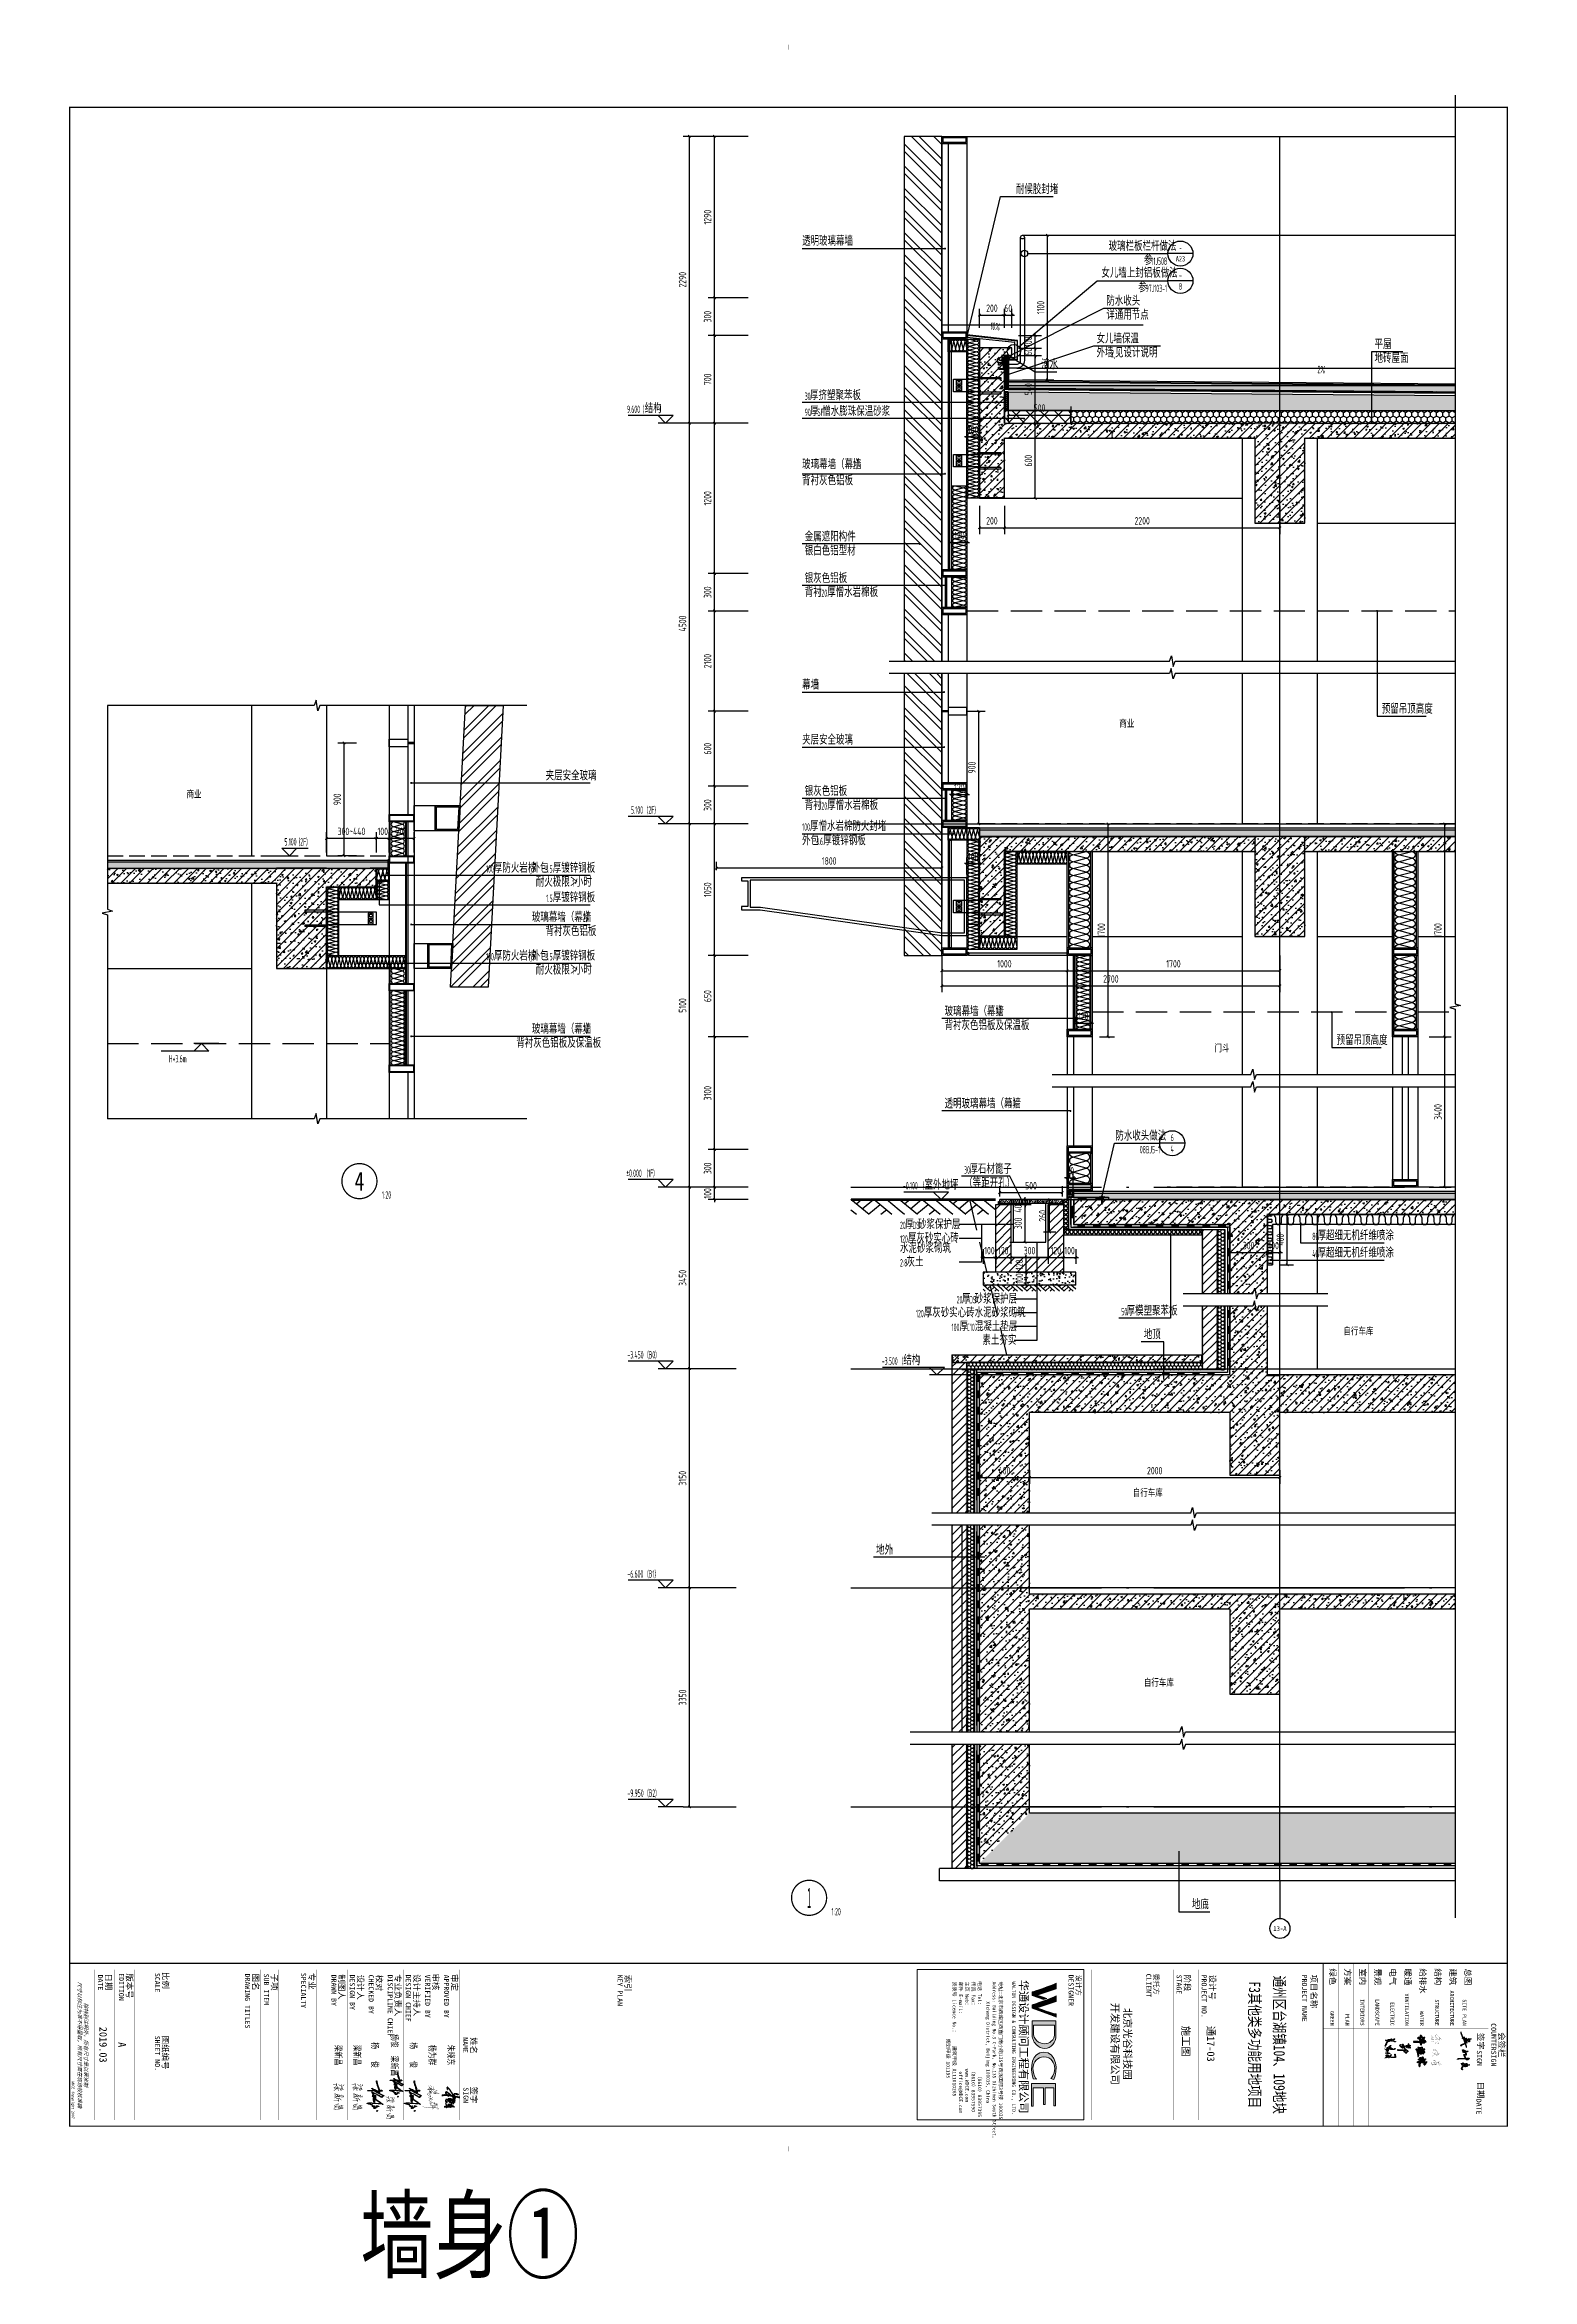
# Model space of a CAD drawing. Extents: x 76956 to 102217, y 21605 to 39570.
# Drawn here: x 76956 to 88837, y 21727 to 39570 of the extents above; entities that cross this region are included whole.
import ezdxf
from ezdxf.enums import TextEntityAlignment as Align

# ---------------------------------------------------------------- set-up
doc = ezdxf.new("R2010")
doc.units = 0
doc.header["$LTSCALE"] = 1000
doc.header["$MEASUREMENT"] = 0
doc.linetypes.add('DASH', pattern=[0.35, 0.25, -0.1])
doc.linetypes.add('DOTE', pattern=[2.42, 2, -0.2, 0.02, -0.2])
for name, color, linetype in [('00-图签', 7, 'Continuous'), ('00-图签签名_10', 10, 'Continuous'), ('01-标注_尺寸', 124, 'Continuous'), ('01-标注_标高', 200, 'Continuous'), ('01-标注_符号', 200, 'Continuous'), ('01-标注_轴线坐标', 132, 'Continuous'), ('02-TEXT_标注', 130, 'Continuous'), ('02-TEXT_轴号', 7, 'Continuous'), ('05-填充_156', 156, 'Continuous'), ('05-填充_天正', 26, 'Continuous'), ('A-C_玻璃幕墙', 140, 'Continuous'), ('A-D-金属剖线', 200, 'Continuous'), ('A-D-金属看线', 205, 'Continuous'), ('A-D_龙骨', 152, 'Continuous'), ('A-E_栏杆', 232, 'Continuous'), ('A-O_屋面', 201, 'Continuous'), ('A-O_防水层', 222, 'Continuous'), ('A-STR-面层', 191, 'Continuous'), ('A-SUR_保温', 222, 'Continuous'), ('A-SUR_吊顶', 40, 'Continuous'), ('A-SUR_看线', 231, 'Continuous'), ('A-SUR_面层', 191, 'Continuous'), ('A-TECH_结构', 21, 'Continuous'), ('A-金属背板', 30, 'Continuous'), ('A_AXIS-轴线', 36, 'Continuous'), ('A_STR-砌块墙', 121, 'Continuous'), ('A_STR-砼墙', 51, 'Continuous'), ('A_STR-砼柱', 51, 'Continuous'), ('D_铝板', 181, 'Continuous'), ('PUB_WALL', 9, 'Continuous'), ('构造物', 145, 'Continuous')]:
    doc.layers.add(name, color=color, linetype=linetype)
doc.layers.add('DIM_MODI', color=2, linetype='Continuous', plot=False)
doc.layers.add('STE1_carbon steel', color=66, linetype='Continuous', lineweight=25)
doc.styles.add('_TCH_AXIS', font='STXIHEI_0.TTF', dxfattribs={"width": 0.75})
doc.styles.add('_TCH_DIM', font='ros1.shx', dxfattribs={"width": 0.75, "bigfont": 'jd.shx'})
doc.styles.add('_TCH_DIM_T3', font='ros1.shx', dxfattribs={"width": 0.705882, "bigfont": 'jd.shx'})
doc.styles.add('_TCH_LABEL', font='STXIHEI_0.TTF', dxfattribs={"width": 0.75})
doc.styles.get("Standard").update_dxf_attribs({"font": 'STXIHEI_0.TTF', "width": 0.75})
doc.styles.add('华文细黑', font='STXIHEI_0.TTF', dxfattribs={"width": 0.75, "height": 10})
doc.styles.add('图签信息$0$hwxh', font='STXIHEI_0.TTF')
doc.styles.add('图签信息$0$华文细黑', font='STXIHEI_0.TTF', dxfattribs={"height": 10})
doc.dimstyles.new('_TCH_ARCH&&20', dxfattribs={"dimtxt": 59.5, "dimasz": 20, "dimexe": 50, "dimexo": 60, "dimgap": 25.25, "dimtad": 1, "dimdec": 0, "dimzin": 0, "dimdsep": 46, "dimtxsty": '_TCH_DIM_T3', "dimblk": 'ARCHTICK', "dimcen": 0.09, "dimclrt": 7, "dimazin": 2, "dimtfac": 1, "dimtdec": 0, "dimtix": 1, "dimtmove": 2, "dimatfit": 3, "dimfxl": 0, "dimtolj": 1, "dimtzin": 0, "dimarcsym": 0})
pattern_1 = [(50, (0, 0), (36.436934, -3.187817), [3.81, -41.91]), (355, (0, 0), (-7.048565, 38.211329), [3.048, -33.528]), (100.451, (3.036, -0.266), (29.3885, 35.023338), [3.238, -35.618]), (46.1842, (0, 10.16), (54.215808, -8.408466), [5.715, -62.865]), (96.6356, (4.52, 9.46), (47.480847, 49.48511), [4.857, -53.427]), (351.184, (0, 10.16), (47.48092, 49.485024), [4.572, -50.292]), (21, (5.08, 7.62), (30.322976, -20.453104), [3.81, -41.91]), (326, (5.08, 7.62), (12.360406, 36.837593), [3.048, -33.528]), (71.4514, (7.607, 5.916), (42.683298, 16.384572), [3.238, -35.618]), (37.5, (0, 0), (0.6177207, 16.9110078), [0, -33.1216, 0, -34.036, 0, -33.655]), (7.5, (0, 0), (13.3639325, 20.036115), [0, -19.4056, 0, -32.3596, 0, -12.827]), (327.5, (-11.328, 0), (27.118119, -1.1457488), [0, -12.7, 0, -39.624, 0, -52.578]), (317.5, (-16.408, 0), (29.625836, 5.085298), [0, -16.51, 0, -26.3144, 0, -37.338])]
pattern_2 = [(45, (4697.017, 670), (-17.96051, 17.96051), []), (45, (4714.977, 670), (-17.96051, 17.96051), [12.7, -6.35])]
pattern_3 = [(45, (-849.99, -261.96), (-112.253, 112.253), [])]
pattern_4 = [(0, (0, 0), (0, 8.24889), [4.7625, -9.525]), (120, (0, 0), (-7.1437483, -4.124445), [4.7625, -9.525]), (60, (4.7625, 0), (-7.1437483, 4.124445), [4.7625, -9.525])]
pattern_5 = [(45, (-843.80595, -349.1901), (-0.088388348, 0.088388348), [])]
pattern_6 = [(45, (41410, 5700), (-70160, 70160), [])]
pattern_7 = [(45, (0, 0), (-35.35534, 35.35534), []), (50, (0, 0), (143.45204, -12.55043), [15, -165]), (355, (0, 0), (-27.75027, 150.43843), [12, -132]), (100.4514, (11.95, -1.05), (115.70188, 137.8879), [12.74804, -140.22842]), (46.1842, (0, 40), (213.4482, -33.1038), [22.5, -247.5]), (96.6356, (17.79, 37.24), (186.93254, 194.82357), [19.12206, -210.3426]), (351.1842, (0, 40), (186.9324, 194.8237), [18, -198]), (21, (20, 30), (119.38141, -80.52378), [15, -165]), (326, (20, 30), (48.66307, 145.03), [12, -132]), (71.4514, (29.95, 23.29), (168.04453, 64.5061), [12.74804, -140.22842]), (37.5, (0, 0), (2.43197, 66.57877), [0, -130.4, 0, -134, 0, -132.5]), (7.5, (0, 0), (52.61391, 78.88234), [0, -76.4, 0, -127.4, 0, -50.5]), (327.5, (-44.6, 0), (106.764487, -4.510974), [0, -50, 0, -156, 0, -207]), (317.5, (-64.6, 0), (116.63723, 20.021), [0, -65, 0, -103.6, 0, -147])]
pattern_8 = [(45, (0, 35.9), (-35.355353, 35.355353), [])]

msp = doc.modelspace()

# ---------------------------------------------------------------- texts
at = {"layer": '00-图签签名_10', "char_height": 52, "attachment_point": 5, "rotation": 270, "style": '华文细黑'}
for s, insert, width in [('梁新昌', (79298.4, 23517.1), 1534.978), ('梁新昌', (79448.4, 23517.1), 1378.858), ('杨   俊', (79590.8, 23517.7), 958.881), ('杨俊  梁新昌', (79748.4, 23517.1), 2620.425), ('杨   俊', (79898.4, 23517.1), 2465.826), ('杨为群', (80048.4, 23517.1), 641.955), ('朱晓东', (80198.4, 23517.1), 2949.422)]:
    msp.add_mtext(s, dxfattribs=dict(at, insert=insert, width=width))
at = {"layer": '02-TEXT_标注', "style": '_TCH_DIM'}
for s, height, width, p in [('耐候胶封堵', 69.46, 0.75, (84712.5, 38378.5)), ('透明玻璃幕墙', 69.46, 0.75, (83005.1, 37965.6)), ('玻璃栏板栏杆做法', 69.46, 0.75, (85453.2, 37924.1)), ('参', 69.5, 0.75, (85735.2, 37811.6)), ('11J508', 59.5, 0.529412, (85793.4, 37811.6)), ('女儿墙上封铝板做法', 69.46, 0.75, (85395, 37710.3)), ('参', 69.5, 0.75, (85690, 37594)), ('97J103-1', 59.5, 0.529412, (85748.2, 37594)), ('防水收头', 69.46, 0.75, (85435, 37486.5)), ('详通用节点', 69.46, 0.75, (85435, 37374.5)), ('外墙', 69.46, 0.75, (85356.5, 37073.5)), ('女儿墙保温', 69.46, 0.75, (85356.5, 37185.5)), ('2,', 59.5, 0.529412, (85472.9, 37073.5)), ('见设计说明', 69.46, 0.75, (85504.4, 37073.5)), ('平屋', 69.46, 0.75, (87576.6, 37141.3)), ('1', 59.5, 0.529412, (87693, 37141.3)), ('滴水', 69.46, 0.75, (84914.2, 36979.4)), ('地砖屋面', 69.46, 0.75, (87576.6, 37029.3)), ('30', 59.5, 0.529412, (83026.1, 36733.1)), ('厚挤塑聚苯板', 69.46, 0.75, (83068.1, 36733.1)), ('9.600', 59.5, 0.529412, (81606, 36629.1)), ('(', 59.5, 0.529412, (81733.4, 36629.1)), ('结构', 69.46, 0.75, (81748.1, 36629.1)), (')', 59.5, 0.529412, (81864.5, 36629.1)), ('90', 59.5, 0.529412, (83026.1, 36605.1)), ('厚', 69.5, 0.75, (83068.1, 36605.1)), ('SF', 59.5, 0.529412, (83126.3, 36605.1)), ('憎水膨珠保温砂浆', 69.46, 0.75, (83166.2, 36605.1)), ('玻璃幕墙（幕墙', 69.46, 0.75, (83005.1, 36181.9)), ('2', 59.5, 0.529412, (83412.5, 36181.9)), ('）', 69.5, 0.75, (83433.5, 36181.9)), ('背衬灰色铝板', 69.46, 0.75, (83005.1, 36053)), ('金属遮阳构件', 69.46, 0.75, (83026.1, 35604)), ('银白色铝型材', 69.46, 0.75, (83026.1, 35492)), ('银灰色铝板', 69.46, 0.75, (83026.1, 35272.5)), ('背衬', 69.46, 0.75, (83026.1, 35160.5)), ('120', 59.5, 0.529412, (83142.5, 35160.5)), ('厚憎水岩棉板', 69.46, 0.75, (83205.5, 35160.5)), ('幕墙', 69.46, 0.75, (83005.1, 34421.5)), ('1', 59.5, 0.529412, (83121.5, 34421.5)), ('预留吊顶高度', 69.46, 0.75, (87635, 34229.1)), ('夹层安全玻璃', 69.46, 0.75, (83005.1, 33982)), ('夹层安全玻璃', 69.46, 0.75, (80956.8, 33696.4)), ('银灰色铝板', 69.46, 0.75, (83026.1, 33572.5)), ('5.100', 59.5, 0.529412, (81638, 33429.1)), ('(2F)', 59.5, 0.529412, (81765.4, 33429.1)), ('背衬', 69.46, 0.75, (83026.1, 33460.5)), ('厚憎水岩棉防火封堵', 69.46, 0.75, (83068.1, 33292.8)), ('120', 59.5, 0.529412, (83142.5, 33460.5)), ('厚憎水岩棉板', 69.46, 0.75, (83205.5, 33460.5)), ('5.100', 59.5, 0.529412, (78870.5, 33174.9)), ('(2F)', 59.5, 0.529412, (78984.7, 33174.9)), ('100', 59.5, 0.529412, (83005.1, 33292.8)), ('外包', 69.46, 0.75, (83005.1, 33178.5)), ('1.6', 59.5, 0.529412, (83121.5, 33178.5)), ('厚镀锌钢板', 69.46, 0.75, (83174, 33178.5)), ('100', 59.5, 0.529412, (80480.4, 32958.9)), ('厚防火岩棉', 69.46, 0.75, (80543.4, 32958.9)), ('外包', 69.46, 0.75, (80844.8, 32958.9)), ('1.5', 59.5, 0.529412, (80961.2, 32958.9)), ('厚镀锌钢板', 69.46, 0.75, (81013.7, 32958.9)), (',', 59.5, 0.529412, (80834.3, 32958.9)), ('耐火极限＞', 69.46, 0.75, (80878.4, 32846.9)), ('1', 59.5, 0.529412, (81169.4, 32846.9)), ('小时', 69.46, 0.75, (81190.4, 32846.9)), ('1.5', 59.5, 0.529412, (80961.2, 32723.9)), ('厚镀锌钢板', 69.46, 0.75, (81013.7, 32723.9)), ('玻璃幕墙（幕墙', 69.46, 0.75, (80847.4, 32565.9)), ('背衬灰色铝板', 69.46, 0.75, (80955.5, 32453.9)), ('2', 59.5, 0.529412, (81254.8, 32565.9)), ('）', 69.5, 0.75, (81275.8, 32565.9)), ('100', 59.5, 0.529412, (80480.4, 32257.9)), ('厚防火岩棉', 69.46, 0.75, (80543.4, 32257.9)), ('外包', 69.46, 0.75, (80844.8, 32257.9)), ('1.5', 59.5, 0.529412, (80961.2, 32257.9)), ('厚镀锌钢板', 69.46, 0.75, (81013.7, 32257.9)), (',', 59.5, 0.529412, (80834.3, 32257.9)), ('耐火极限＞', 69.46, 0.75, (80878.4, 32145.9)), ('1', 59.5, 0.529412, (81169.4, 32145.9)), ('小时', 69.46, 0.75, (81190.4, 32145.9)), ('玻璃幕墙（幕墙', 69.46, 0.75, (84143.1, 31814.5)), ('背衬灰色铝板及保温板', 69.46, 0.75, (84143.1, 31702.5)), ('3', 59.5, 0.529412, (84550.5, 31814.5)), ('）', 69.5, 0.75, (84571.5, 31814.5)), ('背衬灰色铝板及保温板', 69.46, 0.75, (80722.7, 31561.4)), ('玻璃幕墙（幕墙', 69.46, 0.75, (80847.4, 31673.4)), ('3', 59.5, 0.529412, (81254.8, 31673.4)), ('）', 69.5, 0.75, (81275.8, 31673.4)), ('预留吊顶高度', 69.46, 0.75, (87274, 31584)), ('H+3.6m', 59.5, 0.529412, (77948.3, 31442.9)), ('透明玻璃幕墙（幕墙', 69.46, 0.75, (84143.1, 31077)), ('1', 59.5, 0.529412, (84666.9, 31077)), ('）', 69.5, 0.75, (84687.9, 31077)), ('防水收头做法', 69.46, 0.75, (85506.8, 30820.2)), ('08BJ5-1', 59.5, 0.529412, (85702.1, 30717.5)), ('%%P0.000', 59.5, 0.529412, (81600, 30529.1)), ('(1F)', 59.5, 0.529412, (81762.4, 30529.1)), ('1:20', 59.5, 0.529412, (79649.5, 30355.5)), ('-0.100', 59.5, 0.529412, (83810.3, 30429.1)), ('(', 59.5, 0.529412, (83968, 30429.1)), ('室外地坪', 69.46, 0.75, (83982.7, 30429.1)), (')', 59.5, 0.529412, (84215.5, 30429.1)), ('80', 59.5, 0.529412, (87079.4, 30024.2)), ('厚超细无机纤维喷涂', 69.46, 0.75, (87121.4, 30024.2)), ('40', 59.5, 0.529412, (87079.4, 29886.6)), ('厚超细无机纤维喷涂', 69.46, 0.75, (87121.4, 29886.6)), ('50', 59.5, 0.529412, (85554.5, 29423)), ('厚模塑聚苯板', 69.46, 0.75, (85596.5, 29423)), ('地顶', 69.46, 0.75, (85733.5, 29234.5)), ('1', 59.5, 0.529412, (85849.9, 29234.5)), ('-3.450', 59.5, 0.529412, (81610, 29079.1)), ('(B0)', 59.5, 0.529412, (81767.6, 29079.1)), ('-3.500', 59.5, 0.529412, (83641.5, 29029.1)), ('(', 59.5, 0.529412, (83799.1, 29029.1)), ('结构', 69.46, 0.75, (83813.8, 29029.1)), (')', 59.5, 0.529412, (83930.2, 29029.1)), ('地外', 69.46, 0.75, (83596, 27513.5)), ('1', 59.5, 0.529412, (83712.4, 27513.5)), ('-6.600', 59.5, 0.529412, (81610, 27329.1)), ('(B1)', 59.5, 0.529412, (81767.6, 27329.1)), ('-9.950', 59.5, 0.529412, (81610, 25579.1)), ('(B2)', 59.5, 0.529412, (81767.6, 25579.1)), ('1:20', 59.5, 0.529412, (83240.6, 24633)), ('地底', 69.46, 0.75, (86117.9, 24683)), ('1', 59.5, 0.529412, (86234.2, 24683))]:
    msp.add_text(s, height=height, dxfattribs=dict(at, width=width)).set_placement(p)
at = {"layer": '02-TEXT_标注', "style": '_TCH_LABEL'}
for s, height, width, p, p2 in [('A23', 42.68, 0.94371, (85989.4, 37839.3), (86064.1, 37839.3)), ('-', 53.2, 1.491848, (86013.5, 37920.4), (86040, 37920.4)), ('4', 149.6, 0.91968, (79431.2, 30420.7), (79507.8, 30420.7)), ('1', 165, 0.345545, (83044.8, 24690.5), (83076.5, 24690.5))]:
    msp.add_text(s, height=height, dxfattribs=dict(at, width=width)).set_placement(p, p2, align=Align.FIT)
at = {"layer": '02-TEXT_标注', "style": '_TCH_DIM'}
for s, p, p2 in [('-', (86013.4, 37702.9), (86040, 37702.9)), ('8', (86013.4, 37612.9), (86040, 37612.9)), ('6', (85947.4, 30816.4), (85974, 30816.4)), ('4', (85947.4, 30726.4), (85974, 30726.4))]:
    msp.add_text(s, height=53.2, dxfattribs=at).set_placement(p, p2, align=Align.FIT)
at = {"layer": '02-TEXT_标注', "style": '_TCH_DIM', "width": 0.529412}
for s, rotation, p in [('10%', 352.93534, (84505.4, 37296)), ('2%', 357.29278, (87119.7, 36947.4))]:
    msp.add_text(s, height=59.5, rotation=rotation, dxfattribs=at).set_placement(p)
at = {"layer": '02-TEXT_标注', "width": 0.75}
for s, p in [('商业', (85538, 34122.1)), ('商业', (78088.7, 33558.2)), ('门斗', (86297.7, 31529.3)), ('自行车库', (87328.2, 29271.2)), ('自行车库', (85645.7, 27980.2)), ('自行车库', (85734.2, 26464.7))]:
    msp.add_text(s, height=57.09, dxfattribs=at).set_placement(p)
at = {"layer": '02-TEXT_标注', "color": 0, "width": 0.75}
msp.add_text('墙身①', height=570.85, dxfattribs=at).set_placement((79476.4, 21795.3))
at = {"layer": '02-TEXT_轴号', "style": '_TCH_AXIS', "width": 0.928571}
msp.add_text('13-A', height=37.84, dxfattribs=at).set_placement((86768.6, 24509.2), (86874, 24509.2), align=Align.FIT)

# ---------------------------------------------------------------- blocks, each defined once
blk = doc.blocks.new('$LinePat$岩棉板')
at = {"color": 0}
for p, q in [((0, -17), (12, -67)), ((12, -67), (24, -17))]:
    blk.add_line(p, q, dxfattribs=at)
for centre, start, end in [((12, -17), 0, 180), ((0, -67), 270, 0), ((24, -67), 180, 270)]:
    blk.add_arc(centre, 12, start, end, dxfattribs=at)
at = {"layer": 'Defpoints'}
blk.add_point((0, 0.1), dxfattribs=at)
at = {"layer": 'Defpoints', "color": 0}
blk.add_point((24, -84), dxfattribs=at)
blk = doc.blocks.new('*U55')
blk.add_lwpolyline([(0, 100), (870, 100), (870, 0), (0, 0)], close=True)
at = {"color": 8, "xscale": -1.208333332326955, "yscale": 1.188379012465143, "zscale": 1.188379012465143}
for p in [(29, 100), (58, 100), (87, 100), (116, 100), (145, 100), (174, 100), (203, 100), (232, 100), (261, 100), (290, 100), (319, 100), (348, 100), (377, 100), (406, 100), (435, 100), (464, 100), (493, 100), (522, 100), (551, 100), (580, 100), (609, 100), (638, 100), (667, 100), (696, 100), (725, 100), (754, 100), (783, 100), (812, 100), (841, 100), (870, 100)]:
    blk.add_blockref('$LinePat$岩棉板', p, dxfattribs=at)
blk = doc.blocks.new('*U7')
blk.add_lwpolyline([(0, 100), (250, 100), (250, 0), (0, 0)], close=True)
at = {"color": 8, "xscale": -1.302083332321743, "yscale": 1.188379012465143, "zscale": 1.188379012465143}
for p in [(31, 100), (63, 100), (94, 100), (125, 100), (156, 100), (188, 100), (219, 100), (250, 100)]:
    blk.add_blockref('$LinePat$岩棉板', p, dxfattribs=at)
blk = doc.blocks.new('hk')
at = {"layer": 'A-C_玻璃幕墙'}
for points in [[(0, 0), (200, 0), (200, 60), (0, 60)], [(10, 10), (190, 10), (190, 50), (10, 50)]]:
    blk.add_lwpolyline(points, close=True, dxfattribs=at)
blk = doc.blocks.new('*U9')
blk.add_lwpolyline([(0, 100), (300, 100), (300, 0), (0, 0)], close=True)
at = {"color": 8, "xscale": -1.249999998958332, "yscale": 1.188379012465143, "zscale": 1.188379012465143}
for p in [(30, 100), (60, 100), (90, 100), (120, 100), (150, 100), (180, 100), (210, 100), (240, 100), (270, 100), (300, 100)]:
    blk.add_blockref('$LinePat$岩棉板', p, dxfattribs=at)
blk = doc.blocks.new('*U10')
blk.add_lwpolyline([(0, 100), (680, 100), (680, 0), (0, 0)], close=True)
at = {"color": 8, "xscale": -1.231884056944115, "yscale": 1.188379012465143, "zscale": 1.188379012465143}
for p in [(30, 100), (59, 100), (89, 100), (118, 100), (148, 100), (177, 100), (207, 100), (237, 100), (266, 100), (296, 100), (325, 100), (355, 100), (384, 100), (414, 100), (443, 100), (473, 100), (503, 100), (532, 100), (562, 100), (591, 100), (621, 100), (650, 100), (680, 100)]:
    blk.add_blockref('$LinePat$岩棉板', p, dxfattribs=at)
blk = doc.blocks.new('*U11')
blk.add_lwpolyline([(0, 100), (400, 100), (400, 0), (0, 0)], close=True)
at = {"color": 8, "xscale": -1.190466317077269, "yscale": 1.188379012465143, "zscale": 1.188379012465143}
for p in [(29, 100), (57, 100), (86, 100), (114, 100), (143, 100), (171, 100), (200, 100), (229, 100), (257, 100), (286, 100), (314, 100), (343, 100), (371, 100), (400, 100)]:
    blk.add_blockref('$LinePat$岩棉板', p, dxfattribs=at)
blk = doc.blocks.new('*U12')
blk.add_lwpolyline([(0, 100), (1270, 100), (1270, 0), (0, 0)], close=True)
at = {"color": 8, "xscale": -1.20265151414936, "yscale": 1.188379012465143, "zscale": 1.188379012465143}
for p in [(29, 100), (58, 100), (87, 100), (115, 100), (144, 100), (173, 100), (202, 100), (231, 100), (260, 100), (289, 100), (318, 100), (346, 100), (375, 100), (404, 100), (433, 100), (462, 100), (491, 100), (520, 100), (548, 100), (577, 100), (606, 100), (635, 100), (664, 100), (693, 100), (722, 100), (750, 100), (779, 100), (808, 100), (837, 100), (866, 100), (895, 100), (924, 100), (953, 100), (981, 100), (1010, 100), (1039, 100), (1068, 100), (1097, 100), (1126, 100), (1155, 100), (1183, 100), (1212, 100), (1241, 100), (1270, 100)]:
    blk.add_blockref('$LinePat$岩棉板', p, dxfattribs=at)
blk = doc.blocks.new('*U13')
blk.add_lwpolyline([(0, 100), (150, 100), (150, 0), (0, 0)], close=True)
at = {"color": 8, "xscale": -1.249999998960637, "yscale": 1.188379012465143, "zscale": 1.188379012465143}
for p in [(30, 100), (60, 100), (90, 100), (120, 100), (150, 100)]:
    blk.add_blockref('$LinePat$岩棉板', p, dxfattribs=at)
blk = doc.blocks.new('*U15')
at = {"layer": '05-填充_156'}
h = blk.add_hatch(dxfattribs=at)
h.set_pattern_fill('金属', color=256, scale=50)
h.set_pattern_definition([(45, (-3e-10, 2309.96), (-88.3883, 88.3883), []), (45, (58.93, 2309.96), (-88.3883, 88.3883), [])])
h.paths.add_polyline_path([(-300, 2030), (0, 2030), (0, -220), (-300, -220)])
at = {"layer": 'A-SUR_看线', "color": 8}
blk.add_lwpolyline([(-300, 2030), (0, 2030), (0, -220), (-300, -220)], close=True, dxfattribs=at)
blk = doc.blocks.new('*U18')
at = {"layer": '05-填充_156'}
h = blk.add_hatch(dxfattribs=at)
h.set_pattern_fill('金属', color=256, scale=50)
h.set_pattern_definition([(45, (-3e-10, 4689.96), (-88.3883, 88.3883), []), (45, (58.93, 4689.96), (-88.3883, 88.3883), [])])
h.paths.add_polyline_path([(-300, 4190), (0, 4190), (0, 0), (-300, 0)])
at = {"layer": 'A-SUR_看线', "color": 8}
blk.add_lwpolyline([(-300, 4190), (0, 4190), (0, 0), (-300, 0)], close=True, dxfattribs=at)
blk = doc.blocks.new('图框-A1')
for points, const_width in [([(0, 0), (841, 0), (841, 594), (0, 594)], 0.05), ([(766, 584), (25, 584), (25, 10), (766, 10)], 0.5)]:
    blk.add_lwpolyline(points, close=True, dxfattribs=dict(const_width=const_width))
at = {"const_width": 0.05}
for points in [[(420.5, 594), (420.5, 592)], [(0, 297), (2, 297)], [(841, 297), (839, 297)], [(420.5, 0), (420.5, 2)]]:
    blk.add_lwpolyline(points, dxfattribs=at)
blk = doc.blocks.new('图签信息$0$WDCE Copyright200X')
at = {"const_width": 0.016}
blk.add_lwpolyline([(-10.6, 1.26, 1), (-11.4, 1.26, 1)], format="xyb", close=True, dxfattribs=at)
at = {"style": '图签信息$0$华文细黑'}
for s, p in [('WDCE ', (-11.46, 0.5)), ('     Copyright ', (-3.51, 0.5))]:
    blk.add_text(s, height=1, dxfattribs=at).set_placement(p, align=Align.BOTTOM_RIGHT)
blk.add_text('c', height=0.6, dxfattribs=at).set_placement((-11.04, 1.35), align=Align.MIDDLE_CENTER)
blk.add_attdef('200X', text='', height=1, dxfattribs=at).set_placement((-0.45, 0.5), align=Align.BOTTOM_RIGHT)
blk = doc.blocks.new('图签信息$0$logo2')
h = blk.add_hatch(color=7)
h.paths.add_polyline_path([(19.02, -7.36), (15.84, -7.36), (15.84, -3.97), (18.97, -3.97), (18.97, -4.24), (16.46, -4.24), (16.46, -5.45), (18.81, -5.45), (18.81, -5.69), (16.47, -5.69), (16.47, -7.12), (19.02, -7.12)])
edge = h.paths.add_edge_path()
edge.add_spline(control_points=[(15.26, -4.21), (15.26, -4.21), (15.13, -4.65), (15.13, -4.65), (15.13, -4.65), (14.62, -4.1), (13.73, -4.1), (13.04, -4.1), (12.07, -4.54), (12.08, -5.62), (12.08, -6.49), (12.77, -7.16), (13.73, -7.17), (14.66, -7.17), (15.23, -6.68), (15.23, -6.68), (15.23, -6.68), (15.16, -7.11), (15.16, -7.11), (13.63, -7.7), (11.42, -7.29), (11.41, -5.64), (11.4, -3.72), (14.16, -3.66), (15.26, -4.21)], knot_values=[0, 0, 0, 0, 1, 1, 1, 2, 2, 2, 3, 3, 3, 4, 4, 4, 5, 5, 5, 6, 6, 6, 7, 7, 7, 8, 8, 8, 8], degree=3, periodic=0)
edge = h.paths.add_edge_path(flags=16)
edge.add_spline(control_points=[(10.23, -5.57), (10.23, -5.16), (10.12, -4.83), (9.9, -4.58), (9.63, -4.27), (9.23, -4.12), (8.69, -4.12), (8.69, -4.12), (7.64, -4.12), (7.64, -4.12), (7.64, -4.12), (7.64, -7.1), (7.64, -7.1), (7.64, -7.1), (8.66, -7.1), (8.66, -7.1), (9.13, -7.1), (9.52, -6.93), (9.82, -6.6), (10.09, -6.31), (10.23, -5.96), (10.23, -5.57)], knot_values=[0, 0, 0, 0, 1, 1, 1, 2, 2, 2, 3, 3, 3, 4, 4, 4, 5, 5, 5, 6, 6, 6, 7, 7, 7, 7], degree=3, periodic=0)
edge = h.paths.add_edge_path()
edge.add_spline(control_points=[(10.92, -5.51), (10.92, -5.96), (10.72, -6.37), (10.34, -6.72), (9.92, -7.1), (9.41, -7.29), (8.82, -7.29), (8.82, -7.29), (7.03, -7.29), (7.03, -7.29), (7.03, -7.29), (7.03, -3.92), (7.03, -3.92), (7.03, -3.92), (9.1, -3.92), (9.1, -3.92), (9.59, -3.92), (10.01, -4.06), (10.36, -4.34), (10.73, -4.64), (10.92, -5.03), (10.92, -5.51)], knot_values=[0, 0, 0, 0, 1, 1, 1, 2, 2, 2, 3, 3, 3, 4, 4, 4, 5, 5, 5, 6, 6, 6, 7, 7, 7, 7], degree=3, periodic=0)
at = {"lineweight": 0}
blk.add_lwpolyline([(19.02, -7.36), (15.84, -7.36), (15.84, -3.97), (18.97, -3.97), (18.97, -4.24), (16.46, -4.24), (16.46, -5.45), (18.81, -5.45), (18.81, -5.69), (16.47, -5.69), (16.47, -7.12), (19.02, -7.12), (19.02, -7.36)], dxfattribs=at)
for points, knots in [([(10.92, -5.51), (10.92, -5.96), (10.72, -6.37), (10.34, -6.72), (9.92, -7.1), (9.41, -7.29), (8.82, -7.29), (8.82, -7.29), (7.03, -7.29), (7.03, -7.29), (7.03, -7.29), (7.03, -3.92), (7.03, -3.92), (7.03, -3.92), (9.1, -3.92), (9.1, -3.92), (9.59, -3.92), (10.01, -4.06), (10.36, -4.34), (10.73, -4.64), (10.92, -5.03), (10.92, -5.51)], [0, 0, 0, 0, 1, 1, 1, 2, 2, 2, 3, 3, 3, 4, 4, 4, 5, 5, 5, 6, 6, 6, 7, 7, 7, 7]), ([(10.23, -5.57), (10.23, -5.16), (10.12, -4.83), (9.9, -4.58), (9.63, -4.27), (9.23, -4.12), (8.69, -4.12), (8.69, -4.12), (7.64, -4.12), (7.64, -4.12), (7.64, -4.12), (7.64, -7.1), (7.64, -7.1), (7.64, -7.1), (8.66, -7.1), (8.66, -7.1), (9.13, -7.1), (9.52, -6.93), (9.82, -6.6), (10.09, -6.31), (10.23, -5.96), (10.23, -5.57)], [0, 0, 0, 0, 1, 1, 1, 2, 2, 2, 3, 3, 3, 4, 4, 4, 5, 5, 5, 6, 6, 6, 7, 7, 7, 7]), ([(15.26, -4.21), (15.26, -4.21), (15.13, -4.65), (15.13, -4.65), (15.13, -4.65), (14.62, -4.1), (13.73, -4.1), (13.04, -4.1), (12.07, -4.54), (12.08, -5.62), (12.08, -6.49), (12.77, -7.16), (13.73, -7.17), (14.66, -7.17), (15.23, -6.68), (15.23, -6.68), (15.23, -6.68), (15.16, -7.11), (15.16, -7.11), (13.63, -7.7), (11.42, -7.29), (11.41, -5.64), (11.4, -3.72), (14.16, -3.66), (15.26, -4.21)], [0, 0, 0, 0, 1, 1, 1, 2, 2, 2, 3, 3, 3, 4, 4, 4, 5, 5, 5, 6, 6, 6, 7, 7, 7, 8, 8, 8, 8])]:
    blk.add_open_spline(points, degree=3, knots=knots, dxfattribs=at)
blk = doc.blocks.new('图签信息$0$logo1')
h = blk.add_hatch(color=8)
edge = h.paths.add_edge_path()
edge.add_spline(control_points=[(3.86, -5.21), (3.63, -5.88), (3.39, -6.56), (3.39, -6.56), (3.39, -6.56), (2.5, -3.91), (2.5, -3.91), (2.5, -3.91), (1.8, -3.91), (1.69, -3.91), (2.02, -4.39), (2.95, -7.27), (2.95, -7.27), (2.95, -7.27), (3.44, -7.27), (3.44, -7.27), (3.44, -7.27), (4.03, -5.66), (4.03, -5.66), (4.03, -5.66), (3.86, -5.21), (3.86, -5.21)], knot_values=[0, 0, 0, 0, 1, 1, 1, 2, 2, 2, 3, 3, 3, 4, 4, 4, 5, 5, 5, 6, 6, 6, 7, 7, 7, 7], degree=3, periodic=0)
h = blk.add_hatch(color=7)
edge = h.paths.add_edge_path()
edge.add_spline(control_points=[(6.04, -3.91), (6.09, -4.1), (5.2, -6.56), (5.2, -6.56), (5.2, -6.56), (4.3, -3.91), (4.3, -3.91), (4.3, -3.91), (3.6, -3.91), (3.49, -3.91), (3.82, -4.39), (4.75, -7.27), (4.75, -7.27), (4.75, -7.27), (5.24, -7.27), (5.24, -7.27), (5.24, -7.27), (6.33, -4.3), (6.33, -4.3), (6.33, -4.3), (6.48, -3.91), (6.48, -3.91), (6.48, -3.91), (6.21, -3.91), (6.04, -3.91)], knot_values=[0, 0, 0, 0, 1, 1, 1, 2, 2, 2, 3, 3, 3, 4, 4, 4, 5, 5, 5, 6, 6, 6, 7, 7, 7, 8, 8, 8, 8], degree=3, periodic=0)
at = {"color": 8, "lineweight": 0}
blk.add_open_spline([(3.86, -5.21), (3.63, -5.88), (3.39, -6.56), (3.39, -6.56), (3.39, -6.56), (2.5, -3.91), (2.5, -3.91), (2.5, -3.91), (1.8, -3.91), (1.69, -3.91), (2.02, -4.39), (2.95, -7.27), (2.95, -7.27), (2.95, -7.27), (3.44, -7.27), (3.44, -7.27), (3.44, -7.27), (4.03, -5.66), (4.03, -5.66), (4.03, -5.66), (3.86, -5.21), (3.86, -5.21)], degree=3, knots=[0, 0, 0, 0, 1, 1, 1, 2, 2, 2, 3, 3, 3, 4, 4, 4, 5, 5, 5, 6, 6, 6, 7, 7, 7, 7], dxfattribs=at)
at = {"lineweight": 0}
blk.add_open_spline([(6.04, -3.91), (6.09, -4.1), (5.2, -6.56), (5.2, -6.56), (5.2, -6.56), (4.3, -3.91), (4.3, -3.91), (4.3, -3.91), (3.6, -3.91), (3.49, -3.91), (3.82, -4.39), (4.75, -7.27), (4.75, -7.27), (4.75, -7.27), (5.24, -7.27), (5.24, -7.27), (5.24, -7.27), (6.33, -4.3), (6.33, -4.3), (6.33, -4.3), (6.48, -3.91), (6.48, -3.91), (6.48, -3.91), (6.21, -3.91), (6.04, -3.91)], degree=3, knots=[0, 0, 0, 0, 1, 1, 1, 2, 2, 2, 3, 3, 3, 4, 4, 4, 5, 5, 5, 6, 6, 6, 7, 7, 7, 8, 8, 8, 8], dxfattribs=at)
blk.add_blockref('图签信息$0$logo2', (0, 0))
blk = doc.blocks.new('图签信息$0$时间-logo')
at = {"layer": 'Defpoints', "lineweight": 0}
blk.add_lwpolyline([(0, -23.46), (-21.17, -23.46), (-21.17, 0), (0, 0), (0, -23.46)], dxfattribs=at)
blk.add_blockref('图签信息$0$logo1', (-20.97, 0))
at = {"style": '图签信息$0$hwxh'}
for s, height, p in [('华通设计顾问工程有限公司 ', 1.15, (-19.73, -9.05)), ('WALTON DESIGN & CONSULTING ENGINEERING CO., LTD.', 0.5, (-19.5, -10.1)), ('Address: Building No.3 C-Park, No.135 Xizhimen South Street, ', 0.47, (-19.48, -12.83)), ('地址:北京市西城区西直门南小街135号西派国际3号楼 100035', 0.5, (-19.48, -11.94)), ('电话 Tel：                        （8610）83957395 ', 0.5, (-19.56, -14.91)), ('传真 Fax：                      （8610）83957590 ', 0.5, (-19.48, -15.8)), ('Xicheng District, Beijing 100035, China ', 0.47, (-16.69, -13.72)), ('主页 Web：                      www.WDCE.com ', 0.5, (-19.48, -16.69)), ('资质号 Licence No.：    建筑甲级 A111010265 ', 0.5, (-19.48, -18.47)), ('邮件 E-mail：                    office@WDCE.com ', 0.5, (-19.48, -17.58)), ('   规划甲级 101195', 0.5, (-12.6, -19.36))]:
    blk.add_text(s, height=height, dxfattribs=at).set_placement(p)
blk = doc.blocks.new('图签信息')
at = {"const_width": 0.5}
for points in [[(-65, 574), (-65, 500.5), (0, 500.5), (0, 574)], [(-65, 0), (0, 0), (0, 500.5), (-65, 500.5)]]:
    blk.add_lwpolyline(points, close=True, dxfattribs=at)
at = {"const_width": 0.05}
for points in [[(-65, 566.5), (0, 566.5)], [(-39.14, 566.5), (-39.14, 500.5)], [(-19.1, 566.5), (-19.1, 500.5)], [(-65, 560.5), (0, 560.5)], [(-65, 554.5), (0, 554.5)], [(-65, 548.5), (0, 548.5)], [(-65, 542.5), (0, 542.5)], [(-65, 536.5), (0, 536.5)], [(-65, 530.5), (0, 530.5)], [(-65, 524.5), (0, 524.5)], [(-65, 518.5), (0, 518.5)], [(-65, 512.5), (0, 512.5)], [(-65, 512.5), (0, 512.5)], [(-65, 506.5), (0, 506.5)], [(-65, 500.5), (0, 500.5)], [(-62.5, 450.87), (-2.5, 450.87)], [(-62.5, 440.87), (-2.5, 440.87)], [(-2.5, 407.85), (-2.5, 436.12), (-62.5, 436.12), (-62.5, 407.85)], [(-62.5, 407.85), (-2.5, 407.85)], [(-62.5, 404.92), (-62.5, 227.83)], [(-62.5, 404.92), (-2.5, 404.92)], [(-62.5, 227.83), (-2.5, 227.83), (-2.5, 404.92)], [(-57.5, 338.36), (-7.5, 338.36)], [(-57.5, 288.83), (-7.5, 288.83)], [(-57.5, 234.85), (-7.5, 234.85)], [(-62.5, 227.83), (-2.5, 227.83)], [(-62.5, 217.74), (-2.5, 217.74)], [(-62.5, 103.26), (-2.5, 103.26), (-2.5, 163.26), (-62.5, 163.26), (-62.5, 103.26)], [(-37.5, 163.26), (-37.5, 103.26)], [(-20, 163.26), (-20, 103.26)], [(-62.5, 155.76), (-2.5, 155.76)], [(-62.5, 148.26), (-2.5, 148.26)], [(-62.5, 140.76), (-2.5, 140.76)], [(-62.5, 133.26), (-2.5, 133.26)], [(-62.5, 125.76), (-2.5, 125.76)], [(-62.5, 118.26), (-2.5, 118.26)], [(-62.5, 110.76), (-2.5, 110.76)], [(-62.5, 98.5), (-2.5, 98.5), (-2.5, 10), (-62.5, 10), (-62.5, 98.5)], [(-62.5, 83.5), (-2.5, 83.5)], [(-62.5, 76), (-2.5, 76)], [(-62.5, 40), (-2.5, 40)], [(-37.5, 40), (-37.5, 26)], [(-62.5, 26), (-2.5, 26)], [(-62.5, 18), (-2.5, 18)]]:
    blk.add_lwpolyline(points, dxfattribs=at)
at = {"ltscale": 0.001, "xscale": 2.834689937531525, "yscale": 2.834689937531525, "zscale": 2.834689937531525}
blk.add_blockref('图签信息$0$时间-logo', (-2.5, 404.92), dxfattribs=at)
blk.add_blockref('图签信息$0$WDCE Copyright200X', (-2.5, 0)).add_auto_attribs({'200X': '2007'})
at = {"style": '图签信息$0$华文细黑'}
for s, height, p in [('会签栏', 2.4, (-32.5, 573)), ('COUNTERSIGN', 2, (-32.5, 569.6))]:
    blk.add_text(s, height=height, dxfattribs=at).set_placement(p, align=Align.TOP_CENTER)
for s, height, p in [('签字', 2.4, (-37.22, 564.63)), ('SIGN', 2, (-30.32, 563.88)), ('日期', 2.4, (-17.79, 564.58)), ('DATE', 2, (-10.96, 563.7)), ('建筑', 2.4, (-63, 553.5)), ('总图', 2.4, (-63, 559.5)), ('结构', 2.4, (-63, 547.5)), ('给排水', 2.4, (-63, 541.5)), ('暖通', 2.4, (-63, 535.5)), ('电气', 2.4, (-63, 529.5)), ('景观', 2.4, (-63, 523.5)), ('室内', 2.4, (-63, 517.5)), ('方案', 2.4, (-63, 511.5)), ('绿色', 2.4, (-63, 505.5)), ('项目名称', 2.4, (-60.5, 498)), ('PROJECT NAME', 2, (-60.5, 494.08)), ('设计号', 2.4, (-60.54, 457.48)), ('PROJECT NO.', 2, (-60.5, 453.97)), ('阶段', 2.4, (-60.5, 447.47)), ('STAGE', 2, (-60.5, 443.97)), ('委托方', 2, (-60.9, 434.86)), ('CLIENT', 2, (-60.9, 431.86)), ('设计方', 2, (-60.5, 403.83)), ('DESIGNER', 2, (-60.5, 400.83)), ('索引', 2.4, (-60.5, 224.14)), ('KEY PLAN', 2, (-60.5, 220.74)), ('姓名', 2.4, (-35.5, 162.47)), ('签字', 2.4, (-15.81, 162.57)), ('审定', 2.4, (-60.73, 154.81)), ('NAME', 2, (-35.5, 158.96)), ('SIGN', 2, (-15.5, 159.2)), ('审核', 2.4, (-60.95, 147.29)), ('APPROVED BY', 2, (-60.5, 151.44)), ('VERIFIED BY', 2, (-60.5, 143.91)), ('设计主持人', 2.4, (-60.68, 139.76)), ('DESIGN CHIEF', 2, (-60.5, 136.19)), ('专业负责人', 2.4, (-60.67, 132.26)), ('校对', 2.4, (-60.5, 124.76)), ('DISCIPLINE CHIEF', 2, (-60.5, 128.98)), ('CHECKED BY', 2, (-60.5, 121.37)), ('设计人', 2.4, (-60.5, 117.26)), ('制图人', 2.4, (-60.61, 109.76)), ('DESIGN BY', 2, (-60.5, 113.83)), ('专业', 2.4, (-61.23, 97.93)), ('DRAWN BY', 2, (-60.5, 106.5)), ('SPECIALTY', 2, (-61.23, 94.38)), ('子项', 2.4, (-60.88, 82.92)), ('SUB ITEM', 2, (-60.88, 79.5)), ('DRAWING TITLES', 2, (-60.91, 72)), ('图名', 2.4, (-60.91, 75.41)), ('比例', 2.4, (-61.56, 39.42)), ('SCALE', 2, (-61.19, 36)), ('SHEET NO.', 2, (-36.1, 36)), ('图纸编号', 2.4, (-36.1, 39.32)), ('版本号', 2.4, (-61, 25.03)), ('EDITION', 2, (-61.06, 21.61)), ('日期', 2.4, (-61, 16.68)), ('DATE', 2, (-60.5, 13.26))]:
    blk.add_text(s, height=height, dxfattribs=at).set_placement(p, align=Align.TOP_LEFT)
for s, p in [('SITE PLAN', (-40.06, 557.7)), ('ARCHITECTURE', (-40.06, 552.7)), ('STRUCTURE', (-40.06, 546.7)), ('WATER', (-40.06, 540.7)), ('VENTILATION', (-40.06, 534.7)), ('ELECTRIC', (-40.14, 528.89)), ('LANDSCAPE', (-40.14, 522.89)), ('INTERIORS', (-40.14, 516.89)), ('PLAN', (-40.14, 510.89)), ('GREEN', (-40.14, 504.89))]:
    blk.add_text(s, height=1.5, dxfattribs=at).set_placement(p, align=Align.TOP_RIGHT)
at = {"color": 4, "style": '图签信息$0$华文细黑', "width": 0.75}
for s, p in [('通州区台湖镇104、109地块', (-32.5, 480.78)), ('F3其他类多功能用地项目', (-32.5, 470.91))]:
    blk.add_text(s, height=4.5, dxfattribs=at).set_placement(p, align=Align.CENTER)
at = {"color": 4, "style": '图签信息$0$华文细黑'}
for s, p in [('A', (-32.53, 19.4)), ('2019.03', (-32.53, 11.84))]:
    blk.add_text(s, height=3, dxfattribs=at).set_placement(p, align=Align.CENTER)
at = {"style": '图签信息$0$华文细黑', "oblique": 20}
for s, p in [('尺寸以标注为准不得量取，所有尺寸需在现场校核准确', (-32.5, 4)), ('除特别注明外，所有尺寸是以毫米制', (-32.5, 6.5))]:
    blk.add_text(s, height=1.5, dxfattribs=at).set_placement(p, align=Align.MIDDLE_CENTER)
at = {"color": 4, "ltscale": 0.001, "char_height": 3, "width": 58.4895, "style": '图签信息$0$华文细黑'}
for s, insert, attachment_point in [('通17-03', (-40.06, 455.51), 4), ('施工图', (-40.06, 445.51), 4), ('北京光谷科技园\\P开发建设有限公司', (-32.9, 419.71), 5)]:
    blk.add_mtext(s, dxfattribs=dict(at, insert=insert, attachment_point=attachment_point))
blk = doc.blocks.new('图签-A1')
at = {"color": 2}
blk.add_blockref('图签信息', (0, 0), dxfattribs=at)
blk = doc.blocks.new('幕墙龙骨')
at = {"const_width": 20}
blk.add_lwpolyline([(-150, 0), (-200, 0)], dxfattribs=at)
blk.add_lwpolyline([(-150, 30), (-150, -30), (0, -30), (0, 30)], close=True)
blk = doc.blocks.new('dsfs1')
at = {"layer": 'A-E_栏杆'}
for p, q in [((144, 1145), (3600, 1145)), ((37, 115), (7, 115)), ((99, 85), (3600, 85))]:
    blk.add_line(p, q, dxfattribs=at)
for points in [[(7, 115), (99, 115, 0.414214), (129, 145), (129, 1130)], [(159, 1130), (159, 145, -0.414214), (99, 85), (7, 85)], [(-22, 119, 0.038299), (-38, 116), (-38, 108), (-47, 108), (-47, 121, -0.414214), (-40, 128), (-7, 128, -0.414214), (0, 121)], [(0, 79, -0.414214), (-7, 72), (-40, 72, -0.414214), (-47, 79), (-47, 92), (-38, 92), (-38, 84, 0.038299), (-22, 81, 0.038299)], [(-22, 81, 0.022818), (-9, 83), (-9, 117, 0.022818), (-22, 119)]]:
    blk.add_lwpolyline(points, format="xyb", dxfattribs=at)
blk.add_lwpolyline([(7, 66), (0, 66), (0, 134), (7, 134)], close=True, dxfattribs=at)
blk.add_circle((144, 1130), 14.8, dxfattribs=at)
blk = doc.blocks.new('A$C68D91851')
at = {"layer": 'STE1_carbon steel', "color": 225}
for p, q in [((172, 65), (172, 53)), ((172, -53), (172, -65))]:
    blk.add_line(p, q, dxfattribs=at)
for points in [[(-208, 50), (-8, 50), (-8, -50), (-208, -50)], [(-8, -100), (0, -100), (0, 100), (-8, 100)]]:
    blk.add_lwpolyline(points, close=True, dxfattribs=at)
at = {"layer": 'STE1_carbon steel', "color": 225, "elevation": 0}
for points in [[(-182, 42), (-142, 42), (-142, 2), (-182, 2)], [(-175, 23), (-169, 12), (-156, 12), (-150, 23), (-156, 33), (-169, 33)], [(-182, -3), (-142, -3), (-142, -43), (-182, -43)], [(-175, -22), (-169, -33), (-156, -33), (-150, -22), (-156, -12), (-169, -12)]]:
    blk.add_lwpolyline(points, close=True, dxfattribs=at)
for points in [[(0, 65), (172, 65)], [(172, 53), (0, 53)], [(172, -53), (0, -53)], [(0, -65), (172, -65)]]:
    blk.add_lwpolyline(points, dxfattribs=at)
blk = doc.blocks.new('000')
at = {"layer": '05-填充_天正'}
h = blk.add_hatch(dxfattribs=at)
h.set_pattern_fill('AR-CONC', color=256, scale=20, style=0)
h.set_pattern_definition(pattern_1)
h.paths.add_polyline_path([(-3800, 50), (-3800, 0), (0, 0), (0, 50)])
at = {"layer": 'PUB_WALL'}
for points in [[(-3800, 50), (0, 50), (0, 40), (-3800, 40)], [(-3800, 0), (0, 0), (0, 10), (-3800, 10)]]:
    blk.add_hatch(color=256, dxfattribs=at).paths.add_polyline_path(points)
at = {"layer": 'A-STR-面层', "linetype": 'DASH', "ltscale": 0.5}
blk.add_lwpolyline([(-3800, 100), (0, 100)], dxfattribs=at)
at = {"layer": 'A-STR-面层'}
blk.add_lwpolyline([(-3800, 65), (0, 65)], dxfattribs=at)
at = {"layer": 'A-SUR_面层'}
for p, q in [((-3800, 50), (0, 50)), ((-3800, 0), (0, 0))]:
    blk.add_line(p, q, dxfattribs=at)
blk = doc.blocks.new('A$C31114A7B')
at = {"layer": 'A-D-金属剖线'}
blk.add_lwpolyline([(0, 65), (0, 21), (50, 6), (50, 70), (47, 70), (47, 10), (3, 24), (3, 65), (0, 65)], dxfattribs=at)
blk.add_blockref('hk', (-150, 70))
at = {"layer": 'A-SUR_保温', "xscale": -0.6111111107611145, "yscale": 0.5941895062325717, "zscale": 0.5941895062325717, "rotation": 180.0000000000426}
for p in [(3, 20), (18, 20), (32, 20)]:
    blk.add_blockref('$LinePat$岩棉板', p, dxfattribs=at)
blk = doc.blocks.new('A$C1C2A6847')
for p, q in [((52, 23), (55, 28)), ((52, 19), (55, 14)), ((55, 28), (55, 14))]:
    blk.add_line(p, q)
for points in [[(0, 21), (2, 23), (52, 23), (52, 19), (2, 19), (0, 21)], [(56, 42), (51, 37), (51, 5), (56, 0)], [(57, 41), (52, 37), (52, 27)], [(52, 26), (52, 17)], [(52, 16), (52, 6), (57, 1)]]:
    blk.add_lwpolyline(points)
for centre, start, end in [((52, 26), 270, 90), ((52, 16), 270, 90), ((56, 42), 315, 135), ((56, 0), 225, 45)]:
    blk.add_arc(centre, 0.5, start, end)
blk = doc.blocks.new('dartt')
at = {"transparency": 33554641}
h = blk.add_hatch(dxfattribs=at)
h.set_pattern_fill('ANSI32', color=26)
h.set_pattern_definition([(45, (1294.211, 122.3605), (-3.367596, 3.367596), []), (45, (1296.4563, 122.3605), (-3.367596, 3.367596), [])])
edge = h.paths.add_edge_path()
edge.add_arc((0, 21), 4, 0, 90)
edge.add_line((0, 25), (0, 0))
edge.add_line((0, 0), (25, 0))
edge.add_arc((21, 0), 4, 0, 90)
edge.add_line((21, 4), (4, 4))
edge.add_line((4, 4), (4, 21))
blk.add_lwpolyline([(0, 25), (0, 0), (25, 0)])
blk.add_lwpolyline([(0, 25), (0, 25, -0.414214), (4, 21), (4, 4), (21, 4, -0.414214), (25, 0), (25, 0)], format="xyb")
blk = doc.blocks.new('$LinePat$素土夯实')
at = {"color": 0}
for p, q in [((0, -210), (210, 0)), ((120, -300), (420, 0)), ((420, 0), (608, -188)), ((495, -300), (795, 0)), ((615, 0), (705, -90)), ((210, -210), (300, -300)), ((315, -105), (502, -293)), ((705, -300), (795, -210))]:
    blk.add_line(p, q, dxfattribs=at)
blk = doc.blocks.new('_ArchTick')
at = {"color": 0, "linetype": 'ByBlock', "const_width": 0.4}
blk.add_lwpolyline([(-0.5, -0.5), (0.5, 0.5)], dxfattribs=at)
blk = doc.blocks.new('*D231')
at = {"layer": '01-标注_尺寸', "color": 0, "lineweight": -2, "transparency": 16777216}
for p, q in [((-528, 580), (-356, 580)), ((-528, 540), (-356, 540)), ((-406, 580), (-406, 600)), ((-406, 540), (-406, 580)), ((-406, 540), (-406, 520))]:
    blk.add_line(p, q, dxfattribs=at)
at = {"layer": 'Defpoints', "color": 0, "transparency": 16777216}
for p in [(-588, 580), (-588, 540), (-406, 580)]:
    blk.add_point(p, dxfattribs=at)
at = {"layer": '01-标注_尺寸', "color": 0, "lineweight": -2, "transparency": 16777216, "xscale": 20, "yscale": 20, "zscale": 20}
for p, rotation in [((-406, 580), 270), ((-406, 540), 90)]:
    blk.add_blockref('_ArchTick', p, dxfattribs=dict(at, rotation=rotation))
at = {"layer": '01-标注_尺寸', "color": 7, "transparency": 16777216, "insert": (-461, 508), "char_height": 59.5, "attachment_point": 5, "rotation": 90, "style": '_TCH_DIM_T3'}
blk.add_mtext('\\A1;40', dxfattribs=at)
blk = doc.blocks.new('*D232')
at = {"layer": '01-标注_尺寸', "color": 0, "lineweight": -2, "transparency": 16777216}
for p, q in [((-528, 540), (-356, 540)), ((-406, 240), (-406, 540)), ((-528, 240), (-356, 240))]:
    blk.add_line(p, q, dxfattribs=at)
at = {"layer": 'Defpoints', "color": 0, "transparency": 16777216}
for p in [(-588, 540), (-406, 540), (-588, 240)]:
    blk.add_point(p, dxfattribs=at)
at = {"layer": '01-标注_尺寸', "color": 0, "lineweight": -2, "transparency": 16777216, "xscale": 20, "yscale": 20, "zscale": 20}
for p, rotation in [((-406, 540), 90), ((-406, 240), 270)]:
    blk.add_blockref('_ArchTick', p, dxfattribs=dict(at, rotation=rotation))
at = {"layer": '01-标注_尺寸', "color": 7, "transparency": 16777216, "insert": (-461, 390), "char_height": 59.5, "attachment_point": 5, "rotation": 90, "style": '_TCH_DIM_T3'}
blk.add_mtext('\\A1;300', dxfattribs=at)
blk = doc.blocks.new('*D233')
at = {"layer": '01-标注_尺寸', "color": 0, "lineweight": -2, "transparency": 16777216}
for p, q in [((-740, 184), (-740, 68)), ((-640, 184), (-640, 68)), ((-740, 118), (-760, 118)), ((-740, 118), (-640, 118)), ((-640, 118), (-620, 118))]:
    blk.add_line(p, q, dxfattribs=at)
at = {"layer": 'Defpoints', "color": 0, "transparency": 16777216}
for p in [(-740, 244), (-640, 244), (-640, 118)]:
    blk.add_point(p, dxfattribs=at)
at = {"layer": '01-标注_尺寸', "color": 0, "lineweight": -2, "transparency": 16777216, "xscale": 20, "yscale": 20, "zscale": 20}
blk.add_blockref('_ArchTick', (-740, 118), dxfattribs=at)
at = {"layer": '01-标注_尺寸', "color": 0, "lineweight": -2, "transparency": 16777216, "xscale": 20, "yscale": 20, "zscale": 20, "rotation": 180}
blk.add_blockref('_ArchTick', (-640, 118), dxfattribs=at)
at = {"layer": '01-标注_尺寸', "color": 7, "transparency": 16777216, "insert": (-690, 173), "char_height": 59.5, "attachment_point": 5, "style": '_TCH_DIM_T3'}
blk.add_mtext('\\A1;100', dxfattribs=at)
blk = doc.blocks.new('*D234')
at = {"layer": '01-标注_尺寸', "color": 0, "lineweight": -2, "transparency": 16777216}
for p, q in [((-640, 183), (-640, 68)), ((-520, 183), (-520, 68)), ((-640, 118), (-660, 118)), ((-640, 118), (-520, 118)), ((-520, 118), (-500, 118))]:
    blk.add_line(p, q, dxfattribs=at)
at = {"layer": 'Defpoints', "color": 0, "transparency": 16777216}
for p in [(-640, 243), (-520, 243), (-520, 118)]:
    blk.add_point(p, dxfattribs=at)
at = {"layer": '01-标注_尺寸', "color": 0, "lineweight": -2, "transparency": 16777216, "xscale": 20, "yscale": 20, "zscale": 20}
blk.add_blockref('_ArchTick', (-640, 118), dxfattribs=at)
at = {"layer": '01-标注_尺寸', "color": 0, "lineweight": -2, "transparency": 16777216, "xscale": 20, "yscale": 20, "zscale": 20, "rotation": 180}
blk.add_blockref('_ArchTick', (-520, 118), dxfattribs=at)
at = {"layer": '01-标注_尺寸', "color": 7, "transparency": 16777216, "insert": (-580, 173), "char_height": 59.5, "attachment_point": 5, "style": '_TCH_DIM_T3'}
blk.add_mtext('\\A1;120', dxfattribs=at)
blk = doc.blocks.new('*D235')
at = {"layer": '01-标注_尺寸', "color": 0, "lineweight": -2, "transparency": 16777216}
for p, q in [((-520, 183), (-520, 68)), ((-220, 183), (-220, 68)), ((-520, 118), (-220, 118))]:
    blk.add_line(p, q, dxfattribs=at)
at = {"layer": 'Defpoints', "color": 0, "transparency": 16777216}
for p in [(-520, 243), (-220, 243), (-220, 118)]:
    blk.add_point(p, dxfattribs=at)
at = {"layer": '01-标注_尺寸', "color": 0, "lineweight": -2, "transparency": 16777216, "xscale": 20, "yscale": 20, "zscale": 20, "rotation": 180}
blk.add_blockref('_ArchTick', (-520, 118), dxfattribs=at)
at = {"layer": '01-标注_尺寸', "color": 0, "lineweight": -2, "transparency": 16777216, "xscale": 20, "yscale": 20, "zscale": 20}
blk.add_blockref('_ArchTick', (-220, 118), dxfattribs=at)
at = {"layer": '01-标注_尺寸', "color": 7, "transparency": 16777216, "insert": (-370, 173), "char_height": 59.5, "attachment_point": 5, "style": '_TCH_DIM_T3'}
blk.add_mtext('\\A1;300', dxfattribs=at)
blk = doc.blocks.new('*D236')
at = {"layer": '01-标注_尺寸', "color": 0, "lineweight": -2, "transparency": 16777216}
for p, q in [((-220, 183), (-220, 68)), ((-100, 183), (-100, 68)), ((-220, 118), (-240, 118)), ((-220, 118), (-100, 118)), ((-100, 118), (-80, 118))]:
    blk.add_line(p, q, dxfattribs=at)
at = {"layer": 'Defpoints', "color": 0, "transparency": 16777216}
for p in [(-220, 243), (-100, 243), (-100, 118)]:
    blk.add_point(p, dxfattribs=at)
at = {"layer": '01-标注_尺寸', "color": 0, "lineweight": -2, "transparency": 16777216, "xscale": 20, "yscale": 20, "zscale": 20}
blk.add_blockref('_ArchTick', (-220, 118), dxfattribs=at)
at = {"layer": '01-标注_尺寸', "color": 0, "lineweight": -2, "transparency": 16777216, "xscale": 20, "yscale": 20, "zscale": 20, "rotation": 180}
blk.add_blockref('_ArchTick', (-100, 118), dxfattribs=at)
at = {"layer": '01-标注_尺寸', "color": 7, "transparency": 16777216, "insert": (-160, 173), "char_height": 59.5, "attachment_point": 5, "style": '_TCH_DIM_T3'}
blk.add_mtext('\\A1;120', dxfattribs=at)
blk = doc.blocks.new('*D237')
at = {"layer": '01-标注_尺寸', "color": 0, "lineweight": -2, "transparency": 16777216}
for p, q in [((-100, 183), (-100, 68)), ((0, 183), (0, 68)), ((-100, 118), (-120, 118)), ((-100, 118), (0, 118)), ((0, 118), (20, 118))]:
    blk.add_line(p, q, dxfattribs=at)
at = {"layer": 'Defpoints', "color": 0, "transparency": 16777216}
for p in [(-100, 243), (0, 243), (0, 118)]:
    blk.add_point(p, dxfattribs=at)
at = {"layer": '01-标注_尺寸', "color": 0, "lineweight": -2, "transparency": 16777216, "xscale": 20, "yscale": 20, "zscale": 20}
blk.add_blockref('_ArchTick', (-100, 118), dxfattribs=at)
at = {"layer": '01-标注_尺寸', "color": 0, "lineweight": -2, "transparency": 16777216, "xscale": 20, "yscale": 20, "zscale": 20, "rotation": 180}
blk.add_blockref('_ArchTick', (0, 118), dxfattribs=at)
at = {"layer": '01-标注_尺寸', "color": 7, "transparency": 16777216, "insert": (-50, 173), "char_height": 59.5, "attachment_point": 5, "style": '_TCH_DIM_T3'}
blk.add_mtext('\\A1;100', dxfattribs=at)
blk = doc.blocks.new('*D238')
at = {"layer": '01-标注_尺寸', "color": 0, "lineweight": -2, "transparency": 16777216}
for p, q in [((-608, 606), (-608, 686)), ((-608, 636), (-108, 636)), ((-108, 606), (-108, 686))]:
    blk.add_line(p, q, dxfattribs=at)
at = {"layer": 'Defpoints', "color": 0, "transparency": 16777216}
for p in [(-608, 546), (-108, 636), (-108, 546)]:
    blk.add_point(p, dxfattribs=at)
at = {"layer": '01-标注_尺寸', "color": 0, "lineweight": -2, "transparency": 16777216, "xscale": 20, "yscale": 20, "zscale": 20, "rotation": 180}
blk.add_blockref('_ArchTick', (-608, 636), dxfattribs=at)
at = {"layer": '01-标注_尺寸', "color": 0, "lineweight": -2, "transparency": 16777216, "xscale": 20, "yscale": 20, "zscale": 20}
blk.add_blockref('_ArchTick', (-108, 636), dxfattribs=at)
at = {"layer": '01-标注_尺寸', "color": 7, "transparency": 16777216, "insert": (-358, 691), "char_height": 59.5, "attachment_point": 5, "style": '_TCH_DIM_T3'}
blk.add_mtext('\\A1;500', dxfattribs=at)
blk = doc.blocks.new('*D239')
at = {"layer": '01-标注_尺寸', "color": 0, "lineweight": -2, "transparency": 16777216}
for p, q in [((-478, 120), (-346, 120)), ((-478, 0), (-346, 0)), ((-396, 120), (-396, 140)), ((-396, 0), (-396, 120)), ((-396, 0), (-396, -20))]:
    blk.add_line(p, q, dxfattribs=at)
at = {"layer": 'Defpoints', "color": 0, "transparency": 16777216}
for p in [(-538, 120), (-538, 0), (-396, 120)]:
    blk.add_point(p, dxfattribs=at)
at = {"layer": '01-标注_尺寸', "color": 0, "lineweight": -2, "transparency": 16777216, "xscale": 20, "yscale": 20, "zscale": 20}
for p, rotation in [((-396, 120), 270), ((-396, 0), 90)]:
    blk.add_blockref('_ArchTick', p, dxfattribs=dict(at, rotation=rotation))
at = {"layer": '01-标注_尺寸', "color": 7, "transparency": 16777216, "insert": (-451, 60), "char_height": 59.5, "attachment_point": 5, "rotation": 90, "style": '_TCH_DIM_T3'}
blk.add_mtext('\\A1;120', dxfattribs=at)
blk = doc.blocks.new('*D240')
at = {"layer": '01-标注_尺寸', "color": 0, "lineweight": -2, "transparency": 16777216}
for p, q in [((-478, 0), (-346, 0)), ((-396, 0), (-396, 20)), ((-396, -100), (-396, 0)), ((-478, -100), (-346, -100)), ((-396, -100), (-396, -120))]:
    blk.add_line(p, q, dxfattribs=at)
at = {"layer": 'Defpoints', "color": 0, "transparency": 16777216}
for p in [(-538, 0), (-396, 0), (-538, -100)]:
    blk.add_point(p, dxfattribs=at)
at = {"layer": '01-标注_尺寸', "color": 0, "lineweight": -2, "transparency": 16777216, "xscale": 20, "yscale": 20, "zscale": 20}
for p, rotation in [((-396, 0), 270), ((-396, -100), 90)]:
    blk.add_blockref('_ArchTick', p, dxfattribs=dict(at, rotation=rotation))
at = {"layer": '01-标注_尺寸', "color": 7, "transparency": 16777216, "insert": (-451, -50), "char_height": 59.5, "attachment_point": 5, "rotation": 90, "style": '_TCH_DIM_T3'}
blk.add_mtext('\\A1;100', dxfattribs=at)
blk = doc.blocks.new('dsafdsg')
for p, q in [((-2, -2), (-4, 4)), ((-4, 4), (6, -6)), ((0, -5), (6, -6))]:
    blk.add_line(p, q)
for points in [[(-11, 9), (-11, 5), (7, -13), (11, -12)], [(-10, 9), (-10, 5), (-5, 1)], [(-27, -30), (-27, -27), (-2, -2), (0, -5), (-24, -29), (-27, -30)], [(-4, 0), (2, -6)], [(3, -7), (8, -12), (11, -11)]]:
    blk.add_lwpolyline(points)
for centre, start, end in [((-10, 9), 0.813, 180.813), ((-5, 0), 315.813, 135.813), ((3, -7), 315.813, 135.813), ((11, -12), 270.813, 90.813)]:
    blk.add_arc(centre, 0.5, start, end)
blk = doc.blocks.new('$LinePat$防水层2')
at = {"color": 0}
blk.add_line((0, 0), (600, 0), dxfattribs=at)
blk.add_solid([(150, 0), (450, 0), (150, -100), (450, -100)], dxfattribs=at)
blk = doc.blocks.new('1111')
at = {"layer": '05-填充_天正', "transparency": 33554641}
h = blk.add_hatch(dxfattribs=at)
h.set_pattern_fill('AR-SAND', color=256)
h.set_pattern_definition([(37.5, (-96616.9242, -53326.5965), (-0.080001565, 2.447066187), [0, -1.9304, 0, -2.159, 0, -2.06375]), (7.5, (-96616.9242, -53326.5965), (2.24761642, 3.5841255), [0, -1.0414, 0, -1.7399, 0, -0.66675]), (327.5, (-96618.4863, -53326.5965), (3.95496185, 0.007185923), [0, -0.635, 0, -2.286, 0, -2.9845]), (317.5, (-96618.4863, -53326.5965), (3.81778226, 1.11464662), [0, -0.3175, 0, -1.4986, 0, -1.7145])])
h.paths.add_polyline_path([(0, 41), (0, 0), (20, 0), (20, 2)])
at = {"layer": 'A-O_防水层'}
blk.add_line((20, 2), (0, 41), dxfattribs=at)
at = {"layer": 'A_STR-砼墙'}
blk.add_lwpolyline([(20, 50), (0, 50), (0, 0), (20, 0)], dxfattribs=at)
at = {"layer": 'A-O_防水层', "xscale": 0.07251641290587857, "yscale": 0.05, "zscale": 0.05, "rotation": 297.3655606718312}
blk.add_blockref('$LinePat$防水层2', (4, 43), dxfattribs=at)
at = {"layer": '构造物', "linetype": 'DASH', "ltscale": 0.2, "extrusion": (0, 0, -1), "xscale": -1, "zscale": -1, "rotation": 17.68036603642541}
blk.add_blockref('dsafdsg', (-17, 27), dxfattribs=at)
blk = doc.blocks.new('df23d3f')
at = {"layer": 'A-D-金属剖线', "const_width": 10}
for points in [[(-117, 120), (-117, 100)], [(218, -60), (218, -80)]]:
    blk.add_lwpolyline(points, dxfattribs=at)
at = {"layer": 'A-D-金属剖线'}
for points in [[(213, -80), (281, -80), (281, 76), (-122, 120)], [(-122, 117), (278, 73), (278, -77)], [(213, -60), (261, -60), (261, 58), (-122, 100)], [(278, -77), (262, -77), (251, -66), (240, -77), (213, -77)], [(281, -80), (261, -80), (251, -70), (241, -80), (213, -80)]]:
    blk.add_lwpolyline(points, dxfattribs=at)
blk = doc.blocks.new('A$C26F63031')
at = {"linetype": 'Continuous'}
h = blk.add_hatch(color=256, dxfattribs=at)
h.dxf.hatch_style = 1
h.paths.add_polyline_path([(12.6, 4.6), (12.6, 4.6), (12.6, 4.6), (12.6, 4.5), (12.8, 4.5), (12.8, 4.6), (12.9, 4.6), (12.9, 4.6), (13, 4.6), (13, 4.7), (13.1, 4.7), (13.2, 4.7), (13.4, 4.8), (13.4, 4.8), (13.6, 4.9), (13.8, 4.9), (13.8, 4.9), (13.8, 4.9), (13.8, 4.9), (13.7, 4.7), (13.7, 4.5), (13.6, 4.3), (13.6, 4.3), (13.5, 4.1), (13.5, 4), (13.5, 4), (13.4, 3.9), (13.4, 3.8), (13.4, 3.7), (13.3, 3.5), (13.3, 3.4), (13.3, 3.3), (13.3, 3.2), (13.2, 3.1), (13.2, 3), (13.2, 2.9), (13.2, 2.8), (13.2, 2.6), (13.2, 2.6), (13.2, 2.5), (13.2, 2.5), (13.3, 2.4), (13.5, 2.4), (13.5, 2.4), (13.6, 2.4), (13.6, 2.5), (13.8, 2.6), (13.8, 2.6), (13.8, 2.7), (13.8, 2.7), (14, 2.9), (14, 2.9), (14.1, 3), (14.1, 3), (14.1, 3), (14.1, 3.1), (14.2, 3.1), (14.2, 3.2), (14.3, 3.3), (14.3, 3.3), (14.4, 3.4), (14.4, 3.4), (14.4, 3.5), (14.5, 3.6), (14.6, 3.7), (14.6, 3.8), (14.7, 3.8), (14.7, 3.8), (14.7, 3.7), (14.7, 3.7), (14.6, 3.5), (14.6, 3.4), (14.6, 3.3), (14.6, 3.2), (14.6, 3), (14.5, 3), (14.5, 2.9), (14.5, 2.8), (14.5, 2.5), (14.5, 2.5), (14.5, 2.4), (14.5, 2.2), (14.5, 2.1), (14.5, 2), (14.5, 1.8), (14.4, 1.8), (14.4, 1.8), (14.3, 1.8), (14.3, 1.8), (13.9, 1.6), (13.9, 1.6), (13.8, 1.6), (13.7, 1.5), (13.7, 1.5), (13.6, 1.5), (13.5, 1.4), (13.4, 1.4), (13.4, 1.4), (13.3, 1.3), (13.2, 1.3), (13.1, 1.3), (13.1, 1.2), (13, 1.2), (12.9, 1.2), (12.9, 1.2), (12.8, 1.1), (12.7, 1.1), (12.7, 1.1), (12.6, 1.1), (12.6, 1), (12.6, 1), (12.6, 1), (12.7, 0.9), (12.7, 0.9), (12.8, 1), (12.9, 1), (12.9, 1), (13, 1.1), (13.1, 1.1), (13.1, 1.1), (13.2, 1.1), (13.3, 1.2), (13.3, 1.2), (13.5, 1.3), (13.5, 1.3), (13.6, 1.3), (13.6, 1.4), (13.6, 1.4), (13.7, 1.4), (13.7, 1.4), (13.8, 1.5), (13.9, 1.5), (13.9, 1.5), (13.9, 1.5), (14, 1.5), (14, 1.5), (14.1, 1.6), (14.1, 1.6), (14.1, 1.6), (14.2, 1.6), (14.3, 1.7), (14.4, 1.7), (14.4, 1.5), (14.4, 1.4), (14.4, 1.1), (14.4, 1.1), (14.4, 1), (14.5, 0.8), (14.5, 0.7), (14.5, 0.4), (14.5, 0.4), (14.6, 0.3), (14.6, 0.1), (14.7, 0), (14.8, 0), (14.8, 0.1), (14.8, 0.2), (14.8, 0.2), (14.8, 0.4), (14.8, 0.4), (14.8, 0.6), (14.7, 0.8), (14.7, 0.9), (14.6, 0.9), (14.6, 0.8), (14.7, 0.8), (14.7, 0.6), (14.7, 0.4), (14.7, 0.3), (14.7, 0.4), (14.6, 0.8), (14.6, 0.8), (14.6, 0.9), (14.6, 0.9), (14.6, 1.2), (14.6, 1.7), (14.6, 1.7), (14.6, 1.7), (14.6, 1.8), (14.7, 1.8), (14.7, 1.7), (14.8, 1.6), (14.9, 1.5), (15, 1.5), (15, 1.4), (14.9, 1.4), (14.9, 1.4), (14.9, 1.4), (14.9, 1.3), (15, 1.2), (15, 1.2), (15.1, 1.3), (15.1, 1.4), (15, 1.6), (14.9, 1.8), (14.7, 1.9), (14.6, 1.9), (14.6, 2), (14.6, 2.2), (14.6, 2.3), (14.6, 2.3), (14.6, 2.4), (14.6, 2.4), (14.6, 2.5), (14.6, 2.6), (14.7, 2.9), (14.7, 3.1), (14.7, 3.1), (14.7, 3.2), (14.7, 3.3), (14.7, 3.5), (14.7, 3.5), (14.8, 3.6), (14.8, 3.6), (14.8, 3.8), (14.8, 3.8), (14.8, 3.9), (14.8, 4), (14.8, 4), (14.9, 4.1), (14.9, 4.2), (14.9, 4.3), (14.9, 4.3), (14.9, 4.4), (14.8, 4.4), (14.8, 4.3), (14.8, 4.2), (14.8, 4.2), (14.7, 4.1), (14.7, 4), (14.6, 4), (14.6, 3.8), (14, 3), (13.9, 2.9), (13.8, 2.8), (13.6, 2.6), (13.5, 2.6), (13.5, 2.5), (13.3, 2.5), (13.3, 2.7), (13.3, 2.8), (13.3, 2.8), (13.3, 2.9), (13.3, 3), (13.3, 3), (13.3, 3.1), (13.4, 3.1), (13.4, 3.2), (13.4, 3.3), (13.4, 3.3), (13.4, 3.4), (13.4, 3.4), (13.5, 3.5), (13.5, 3.6), (13.5, 3.6), (13.5, 3.8), (13.5, 3.8), (13.6, 3.9), (13.6, 3.9), (13.6, 3.9), (13.6, 4), (13.6, 4), (13.6, 4.1), (13.7, 4.2), (13.7, 4.3), (13.7, 4.3), (13.7, 4.4), (13.8, 4.4), (13.8, 4.5), (13.8, 4.6), (13.8, 4.6), (13.8, 4.6), (13.8, 4.6), (13.9, 4.7), (13.9, 4.8), (14, 4.9), (14, 4.9), (14, 5), (14.5, 5), (14.8, 5), (14.9, 5), (14.9, 5), (15, 5), (15, 5.1), (15, 5.1), (15, 5.1), (14.9, 5.1), (14.9, 5.1), (14.9, 5.1), (14.4, 5.1), (14.1, 5.1), (14.1, 5.1), (14.1, 5.1), (14.1, 5.2), (14.1, 5.3), (14.2, 5.3), (14.2, 5.3), (14.2, 5.5), (14.3, 5.6), (14.3, 5.6), (14.3, 5.7), (14.4, 5.8), (14.4, 5.8), (14.4, 5.8), (14.4, 5.9), (14.5, 5.9), (14.5, 6), (14.5, 6), (14.5, 6.1), (14.5, 6.2), (14.6, 6.2), (14.6, 6.2), (14.6, 6.3), (14.6, 6.3), (14.7, 6.5), (14.7, 6.5), (14.7, 6.5), (14.6, 6.5), (14.5, 6.2), (14.5, 6.2), (14.5, 6.2), (14.4, 6.1), (14.4, 6.1), (14.3, 5.9), (14.3, 5.8), (14.3, 5.8), (14.3, 5.7), (14.1, 5.3), (14, 5.3), (14, 5.2), (14, 5.2), (14, 5.1), (13.9, 5.1), (13.9, 5.1), (13.9, 5), (13.8, 5), (13.7, 5), (13.6, 5), (13.6, 5), (13.5, 5), (13.4, 4.9), (13.3, 4.9), (13.3, 4.9), (13.3, 4.9), (13.2, 4.9), (13.2, 4.9), (13.1, 4.8), (13, 4.8), (13, 4.8), (12.9, 4.8), (12.9, 4.8), (12.9, 4.7), (12.8, 4.7), (12.7, 4.7), (12.7, 4.7)])
h.paths.add_polyline_path([(10.3, 4.9), (10.3, 4.9), (10.3, 5.2), (10.3, 5.4), (10.3, 5.5), (10.4, 5.5), (10.4, 5.5), (10.5, 5.5), (10.5, 5.5), (10.6, 5.5), (10.7, 5.6), (10.8, 5.6), (10.8, 5.6), (10.9, 5.6), (10.9, 5.6), (10.9, 5.1), (10.9, 4.9), (10.9, 4.8), (10.9, 4.7), (10.8, 4.6), (10.8, 4.3), (10.8, 4.3), (10.8, 4), (10.7, 3.9), (10.7, 3.8), (10.7, 3.8), (10.6, 3.7), (10.5, 3.7), (10.5, 3.7), (10.5, 3.6), (10.6, 3.6), (10.7, 3.6), (10.6, 3.4), (10.6, 3.3), (10.6, 3.4), (10.6, 3.4), (10.5, 3.5), (10.5, 3.5), (10.5, 3.7), (10.5, 3.7), (10.5, 3.7), (10.5, 3.8), (10.5, 4), (10.5, 4.1), (10.4, 4.2), (10.4, 4.3), (10.4, 4.3), (10.4, 4.5), (10.4, 4.5), (10.4, 4.6), (10.4, 4.7), (10.4, 4.8)], flags=16)
h.paths.add_polyline_path([(11.5, 5.8), (11.6, 5.8), (11.6, 5.8), (11.8, 5.8), (11.8, 5.8), (11.8, 5.5), (11.9, 5.3), (11.9, 5.2), (12, 5), (12, 4.8), (12.1, 4.7), (12.1, 4.5), (12.2, 4.4), (12.2, 4.3), (12.3, 4.3), (12.4, 4.4), (12.4, 4.4), (12.3, 4.5), (12.2, 4.5), (12.2, 4.6), (12.2, 4.6), (12.2, 4.6), (12.2, 4.8), (12.1, 4.9), (12.1, 5), (12.1, 5.1), (12.1, 5.2), (12, 5.4), (12, 5.4), (12, 5.5), (12, 5.5), (11.9, 5.8), (12, 5.8), (12.1, 5.8), (12.3, 5.8), (12.5, 5.8), (12.6, 5.9), (12.6, 5.9), (12.6, 5.9), (12.6, 6), (12.5, 6), (12.5, 6.1), (12.4, 6), (12.4, 6), (12.5, 6), (12.5, 6), (12.4, 6), (12.3, 6), (12.3, 6), (12.1, 5.9), (12, 5.9), (11.9, 5.9), (11.8, 6), (11.8, 6.1), (11.8, 6.2), (11.8, 6.3), (11.7, 6.4), (11.7, 6.4), (11.7, 6.5), (11.7, 6.6), (11.7, 6.6), (11.6, 6.7), (11.6, 6.8), (11.5, 6.8), (11.5, 6.9), (11.5, 6.8), (11.5, 6.8), (11.5, 6.8), (11.5, 6.7), (11.5, 6.6), (11.5, 6.6), (11.6, 6.5), (11.6, 6.4), (11.6, 6.4), (11.6, 6.3), (11.7, 6.2), (11.7, 6.2), (11.7, 6), (11.7, 5.9), (11.7, 5.9), (11.5, 5.9), (11.4, 5.8), (11.3, 5.8), (11.2, 5.8), (11.1, 5.8), (11.1, 5.8), (11, 5.8), (11, 5.8), (11, 5.9), (11, 6), (11, 6), (10.9, 6.2), (10.9, 6.3), (10.8, 6.4), (10.8, 6.4), (10.8, 6.5), (10.7, 6.6), (10.7, 6.6), (10.7, 6.7), (10.6, 6.7), (10.6, 6.7), (10.5, 6.8), (10.5, 6.9), (10.4, 6.9), (10.4, 6.8), (10.5, 6.7), (10.6, 6.7), (10.6, 6.6), (10.7, 6.5), (10.8, 6.3), (10.8, 6.2), (10.9, 5.9), (10.9, 5.7), (10.8, 5.7), (10.7, 5.7), (10.6, 5.6), (10.4, 5.6), (10.4, 5.6), (10.3, 5.6), (10.3, 5.6), (10.3, 5.5), (10.3, 5.3), (10.2, 5.3), (10.3, 4.8), (10.3, 4.6), (10.3, 4.6), (10.3, 4.5), (10.4, 4.3), (10.4, 4.2), (10.4, 4), (10.4, 3.7), (10.5, 3.3), (10.5, 3.2), (10.5, 3.2), (10.6, 3.1), (10.6, 3.1), (10.7, 3.2), (10.7, 3.2), (10.7, 3.3), (10.7, 3.3), (10.8, 3.4), (10.8, 3.5), (10.8, 3.5), (10.8, 3.6), (10.8, 3.7), (11, 3.7), (11, 3.7), (11.1, 3.7), (11.1, 3.7), (11.3, 3.8), (11.3, 3.8), (11.5, 3.8), (11.6, 3.8), (11.7, 3.8), (11.7, 3.8), (11.8, 3.7), (11.8, 3.6), (11.8, 3.5), (11.7, 3.5), (11.7, 3.5), (11.6, 3.4), (11.5, 3.2), (11.3, 3.1), (11.3, 3), (11.2, 2.9), (11.1, 2.9), (11, 2.8), (10.9, 2.7), (10.8, 2.6), (10.8, 2.6), (10.7, 2.4), (10.6, 2.4), (10.4, 2.2), (10.3, 2), (10.3, 2), (10.2, 1.9), (10.1, 1.7), (10, 1.4), (10, 1.4), (10, 1.3), (10.1, 1.2), (10.1, 1.1), (10.1, 1.1), (10.2, 1), (10.3, 1), (10.4, 1), (10.4, 1), (10.7, 0.9), (11, 0.9), (11.1, 1), (11.1, 1), (11.2, 1), (11.3, 1), (11.4, 1), (11.5, 1), (11.6, 1.1), (11.6, 1.1), (11.7, 1.1), (11.9, 1.2), (12, 1.2), (12, 1.3), (11.9, 1.4), (11.8, 1.4), (11.8, 1.5), (11.8, 1.5), (11.7, 1.6), (11.7, 1.7), (11.7, 1.7), (11.7, 1.9), (11.6, 1.9), (11.6, 2), (11.6, 2), (11.6, 2), (11.6, 1.9), (11.6, 1.9), (11.6, 1.8), (11.6, 1.6), (11.7, 1.4), (11.8, 1.4), (11.8, 1.3), (11.8, 1.3), (11.8, 1.3), (11.7, 1.3), (11.5, 1.2), (11.4, 1.2), (11.3, 1.2), (11.2, 1.1), (11.1, 1.1), (11, 1.1), (11, 1.1), (10.7, 1.1), (10.6, 1.1), (10.5, 1.1), (10.4, 1.1), (10.3, 1.2), (10.2, 1.2), (10.2, 1.3), (10.2, 1.4), (10.2, 1.5), (10.2, 1.5), (10.2, 1.6), (10.3, 1.7), (10.3, 1.8), (10.3, 1.8), (10.5, 2.1), (10.6, 2.2), (10.9, 2.5), (10.9, 2.6), (11.1, 2.7), (11.1, 2.7), (11.3, 2.9), (11.3, 2.9), (11.5, 3.1), (11.5, 3.1), (11.7, 3.3), (11.7, 3.3), (11.7, 3.3), (12, 3.6), (12, 3.7), (12, 3.8), (11.8, 3.9), (11.8, 3.9), (11.8, 3.9), (11.6, 3.9), (11.5, 3.9), (11.4, 3.9), (11.4, 3.9), (11.3, 3.9), (11.3, 3.9), (11.2, 3.9), (11.1, 3.9), (11.1, 3.9), (11, 3.8), (11, 3.9), (10.9, 3.8), (10.9, 3.8), (10.9, 3.9), (10.9, 4), (10.9, 4), (10.9, 4.2), (10.9, 4.3), (11, 5), (11, 5.2), (11, 5.2), (11, 5.6), (11.1, 5.6), (11.2, 5.7), (11.3, 5.7), (11.4, 5.7), (11.5, 5.8), (11.5, 5.8)])
h.paths.add_polyline_path([(9.8, 5.4), (9.8, 5.4)], flags=16)
h.paths.add_polyline_path([(9.5, 3.1), (9.5, 3.1), (9.5, 2.8), (9.6, 2.5), (9.6, 2.5), (9.7, 2.4), (9.8, 2.5), (9.9, 2.5), (9.9, 2.6), (9.9, 2.6), (9.9, 2.6), (9.9, 2.7), (9.9, 2.7), (10, 3), (10, 3.1), (10.1, 3.1), (10.1, 3.4), (10.1, 3.4), (10.1, 3.4), (10.2, 3.5), (10.2, 3.7), (10.2, 3.7), (10.2, 3.8), (10.2, 3.8), (10.1, 3.7), (10.1, 3.7), (10.1, 3.5), (10, 3.3), (10, 3.2), (10, 3.2), (10, 3.1), (10, 3.1), (10, 3), (9.9, 3), (9.9, 2.9), (9.9, 2.9), (9.9, 2.8), (9.9, 2.8), (9.9, 2.8), (9.8, 2.7), (9.8, 2.7), (9.8, 2.7), (9.8, 2.6), (9.7, 2.6), (9.7, 2.6), (9.7, 2.6), (9.7, 2.6), (9.7, 2.7), (9.6, 3.2), (9.7, 3.2), (9.7, 3.3), (9.7, 3.4), (9.7, 3.4), (9.7, 3.6), (9.7, 3.6), (9.7, 3.9), (9.7, 3.9), (9.7, 4.2), (9.8, 4.2), (9.8, 4.3), (9.8, 4.4), (9.8, 4.5), (9.8, 4.6), (9.8, 4.7), (9.8, 4.8), (9.9, 5), (9.9, 5.2), (9.9, 5.2), (9.9, 5.4), (9.9, 5.5), (10, 6.1), (9.9, 6.2), (9.9, 6.4), (10, 6.5), (10, 6.5), (10, 6.6), (9.9, 6.6), (9.9, 6.6), (9.9, 6.4), (9.8, 6.4), (9.8, 6.2), (9.8, 6.1), (9.8, 5.9), (9.8, 5.8), (9.8, 5.7), (9.8, 5.4), (9.8, 5.2), (9.8, 5), (9.7, 5), (9.7, 4.9), (9.7, 4.9), (9.7, 4.5), (9.6, 4.3), (9.6, 4.2), (9.6, 4.1), (9.6, 4.1), (9.6, 4), (9.6, 4), (9.6, 3.8), (9.6, 3.7), (9.6, 3.5), (9.5, 3.4), (9.6, 3.4)])
h.paths.add_polyline_path([(5.3, 1.3), (5.3, 1.3), (5.3, 1.4), (5.3, 1.4), (5.3, 1.5), (5.3, 1.6), (5.4, 1.8), (5.5, 1.9), (5.5, 1.9), (5.5, 1.9), (5.5, 2), (5.6, 2), (5.6, 2.1), (5.7, 2.2), (5.7, 2.3), (5.7, 2.3), (5.8, 2.4), (5.8, 2.4), (5.9, 2.5), (6, 2.7), (6, 2.7), (6.1, 2.8), (6.1, 2.9), (6.2, 3), (6.2, 3), (6.3, 3.1), (6.4, 3.2), (6.5, 3.3), (6.5, 3.4), (6.5, 3.4), (6.5, 3.4), (6.6, 3.5), (6.6, 3.5), (6.8, 3.7), (6.8, 3.7), (6.9, 3.8), (7, 3.9), (7, 4), (7.1, 4.1), (7.1, 4.1), (7.2, 4.2), (7.2, 4.2), (7.2, 4.2), (7.2, 4.2), (7.3, 4.3), (7.3, 4.3), (7.4, 4.4), (7.4, 4.4), (7.5, 4.5), (7.5, 4.5), (7.5, 4.4), (7.5, 4.4), (7.5, 4.3), (7.4, 4.2), (7.4, 4.2), (7.4, 4.2), (7.4, 4), (7.4, 3.9), (7.4, 3.7), (7.4, 3.6), (7.4, 3.5), (7.3, 3.3), (7.3, 3.3), (7.3, 3.2), (7.3, 2.9), (7.3, 2.8), (7.3, 2.7), (7.2, 2.5), (7.2, 2.4), (7.2, 2.2), (7.2, 2), (7.1, 2), (6.9, 1.7), (6.8, 1.7), (6.7, 1.6), (6.5, 1.4), (6.5, 1.4), (6.4, 1.4), (6.4, 1.3), (6.3, 1.3), (6.1, 1.2), (6.1, 1.2), (6, 1.2), (6, 1.1), (5.7, 1), (5.6, 1.1), (5.5, 1.1), (5.5, 1.1), (5.4, 1.1), (5.4, 1.1), (5.3, 1.2)], flags=16)
h.paths.add_polyline_path([(8.5, 6.3), (9.3, 6.8), (9.3, 6.8), (9.3, 6.8), (9.4, 6.8), (9.3, 6.7), (9.3, 6.7), (9.3, 6.7), (9.3, 6.6), (9.2, 6.5), (9, 6.3), (8.7, 6), (8.7, 6), (8.2, 5.5), (8.1, 5.4), (8, 5.3), (7.7, 4.9), (7.7, 5.2), (7.8, 5.2), (7.8, 5.4), (7.8, 5.6), (7.8, 5.6), (7.8, 5.7), (7.8, 5.7), (7.9, 5.9), (7.9, 5.9), (8, 6.1), (8.1, 6.1), (8.1, 6.1), (8.2, 6.2), (8.3, 6.2), (8.3, 6.2), (8.4, 6.3)], flags=16)
h.paths.add_polyline_path([(8.3, 7.7), (8.4, 8.1), (8.4, 8.2), (8.4, 8.2), (8.5, 8.5), (8.6, 8.8), (8.6, 9), (8.7, 9.3), (8.7, 9.4), (8.7, 9.5), (8.7, 9.7), (8.6, 9.7), (8.6, 9.6), (8.6, 9.6), (8.6, 9.6), (8.6, 9.6), (8.6, 9.5), (8.6, 9.4), (8.6, 9.4), (8.6, 9.2), (8.5, 9.2), (8.5, 9.1), (8.5, 9), (8.5, 8.8), (8.5, 8.7), (8.4, 8.4), (8.4, 8.3), (8.3, 8.2), (8.3, 8.1), (8.3, 8), (8.2, 7.7), (8.2, 7.7), (8.2, 7.6), (8.2, 7.6), (8.2, 7.5), (8.1, 7.3), (8.1, 7.1), (8, 6.9), (8, 6.9), (8, 6.8), (8, 6.7), (7.9, 6.6), (7.9, 6.6), (7.8, 6.5), (7.7, 6.5), (7.6, 6.5), (7.6, 6.5), (7.6, 6.5), (7.5, 6.4), (7.4, 6.4), (7.2, 6.3), (7, 6.3), (6.8, 6.3), (6.7, 6.3), (6.6, 6.4), (6.5, 6.5), (6.5, 6.5), (6.5, 6.5), (6.4, 6.8), (6.4, 7), (6.4, 7), (6.4, 7.1), (6.5, 7.2), (6.5, 7.3), (6.5, 7.4), (6.5, 7.6), (6.5, 7.6), (6.6, 7.7), (6.6, 7.9), (6.7, 8), (6.7, 8.1), (6.7, 8.2), (6.7, 8.3), (6.8, 8.3), (6.8, 8.4), (6.8, 8.4), (6.8, 8.5), (6.8, 8.7), (6.8, 8.8), (6.9, 8.8), (6.9, 8.9), (6.9, 8.9), (7, 9), (7, 9), (6.9, 9), (6.9, 9), (6.9, 9), (6.8, 9), (6.8, 9), (6.8, 9), (6.8, 9), (6.8, 8.9), (6.8, 8.9), (6.7, 8.8), (6.7, 8.6), (6.7, 8.5), (6.7, 8.3), (6.6, 8.3), (6.6, 8.3), (6.6, 8.3), (6.6, 8.2), (6.6, 8.2), (6.6, 8.1), (6.5, 8), (6.5, 7.7), (6.5, 7.7), (6.4, 7.7), (6.4, 7.6), (6.4, 7.5), (6.4, 7.5), (6.4, 7.4), (6.4, 7.4), (6.3, 7.3), (6.3, 7.2), (6.3, 7.1), (6.3, 6.9), (6.3, 6.6), (6.4, 6.5), (6.4, 6.5), (6.5, 6.3), (6.6, 6.2), (6.8, 6.2), (7, 6.2), (7.1, 6.2), (7.2, 6.2), (7.3, 6.2), (7.3, 6.3), (7.3, 6.3), (7.4, 6.3), (7.5, 6.3), (7.6, 6.4), (7.8, 6.5), (7.9, 6.5), (7.9, 6.5), (7.9, 6.4), (7.9, 6.4), (7.9, 6.2), (7.8, 6), (7.8, 6), (7.6, 5.9), (7.4, 5.8), (7.2, 5.7), (7, 5.6), (7, 5.5), (6.6, 5.4), (6.6, 5.3), (6.5, 5.3), (6.4, 5.2), (6.1, 5.1), (5.8, 4.8), (5.7, 4.8), (5.7, 4.8), (5.6, 4.8), (5.4, 4.6), (5.4, 4.6), (5.1, 4.4), (5, 4.4), (5, 4.4), (4.9, 4.3), (4.7, 4.2), (4.6, 4.1), (4.5, 4.1), (4.4, 4), (4.4, 4), (4.3, 3.9), (4.2, 3.9), (4, 3.8), (3.7, 3.5), (3.7, 3.5), (3.6, 3.4), (3.5, 3.4), (3.1, 3.1), (3.1, 3), (3, 3), (2.9, 2.9), (2.8, 2.8), (2.7, 2.7), (2.7, 2.7), (2.5, 2.5), (2.5, 2.5), (2.5, 2.5), (2.5, 2.4), (2.4, 2.3), (2.4, 2.3), (2.3, 2.2), (2.3, 2.1), (2.3, 2), (2.3, 2), (2.2, 2), (2.2, 1.9), (2.3, 1.9), (2.3, 1.8), (2.5, 1.8), (2.5, 1.8), (2.6, 1.8), (2.6, 1.8), (2.7, 1.8), (2.7, 1.8), (2.8, 1.9), (2.8, 1.9), (2.9, 1.9), (3, 1.9), (3, 1.9), (3.2, 1.9), (3.3, 2), (3.3, 2), (3.6, 2.1), (3.6, 2.1), (3.7, 2.1), (3.7, 2.2), (3.7, 2.2), (3.6, 2.2), (3.6, 2.1), (3.5, 2.1), (3.4, 2.1), (3.4, 2.1), (3.4, 2.1), (3.2, 2), (3.1, 2), (3, 2), (2.8, 2), (2.7, 1.9), (2.4, 1.9), (2.4, 2), (2.4, 2), (2.4, 2.1), (2.4, 2.1), (2.5, 2.2), (2.5, 2.3), (2.6, 2.4), (2.6, 2.5), (2.6, 2.5), (2.7, 2.5), (2.8, 2.6), (3, 2.9), (3.1, 2.9), (3.1, 2.9), (3.2, 3), (3.3, 3.1), (3.4, 3.2), (3.4, 3.2), (3.7, 3.4), (3.8, 3.4), (3.8, 3.5), (4, 3.6), (4.2, 3.8), (4.3, 3.8), (4.3, 3.8), (4.4, 3.9), (4.4, 3.9), (4.4, 3.9), (4.5, 3.9), (4.6, 4), (4.6, 4), (4.7, 4), (4.7, 4.1), (4.8, 4.1), (4.8, 4.1), (4.8, 4.2), (4.9, 4.2), (5, 4.2), (5.1, 4.3), (5.2, 4.4), (5.2, 4.4), (5.2, 4.4), (5.3, 4.4), (5.4, 4.5), (5.4, 4.5), (5.5, 4.5), (5.5, 4.6), (5.8, 4.8), (6, 4.9), (6, 4.9), (6.1, 4.9), (6.1, 4.9), (6.2, 5), (6.3, 5), (6.3, 5.1), (6.4, 5.1), (6.4, 5.1), (6.5, 5.1), (6.6, 5.2), (6.7, 5.3), (6.7, 5.3), (6.8, 5.3), (6.9, 5.4), (6.9, 5.4), (7.1, 5.5), (7.3, 5.6), (7.3, 5.6), (7.3, 5.6), (7.4, 5.7), (7.5, 5.7), (7.5, 5.8), (7.6, 5.8), (7.7, 5.8), (7.7, 5.9), (7.8, 5.9), (7.8, 5.8), (7.7, 5.7), (7.7, 5.4), (7.6, 5.2), (7.6, 5.2), (7.6, 5.1), (7.6, 5), (7.6, 4.9), (7.6, 4.8), (7.6, 4.8), (7.4, 4.5), (7.1, 4.2), (7, 4.1), (7, 4.1), (6.8, 3.9), (6.8, 3.9), (6.6, 3.6), (6.6, 3.6), (6.4, 3.4), (6.3, 3.3), (6.2, 3.1), (6, 2.8), (5.9, 2.7), (5.8, 2.6), (5.7, 2.5), (5.6, 2.3), (5.6, 2.3), (5.6, 2.2), (5.5, 2.2), (5.5, 2.1), (5.4, 1.9), (5.4, 1.9), (5.3, 1.8), (5.3, 1.8), (5.3, 1.8), (5.3, 1.7), (5.2, 1.5), (5.2, 1.5), (5.2, 1.4), (5.1, 1.3), (5.1, 1.3), (5.1, 1.3), (5.2, 1.1), (5.2, 1), (5.3, 1), (5.5, 0.9), (5.7, 0.9), (5.8, 0.9), (5.8, 0.9), (5.8, 1), (5.9, 0.9), (6.1, 1), (6.1, 1.1), (6.2, 1.1), (6.2, 1.1), (6.3, 1.1), (6.4, 1.2), (6.4, 1.2), (6.6, 1.3), (6.7, 1.4), (6.8, 1.6), (6.9, 1.6), (7.1, 1.8), (7.2, 1.9), (7.2, 1.8), (7.2, 1.7), (7.2, 1.1), (7.2, 0.8), (7.1, 0.5), (7.1, 0.2), (7.2, 0), (7.2, -0.4), (7.2, -0.5), (7.2, -0.5), (7.2, -0.6), (7.2, -1), (7.3, -1.1), (7.3, -1.1), (7.3, -1.2), (7.3, -1.3), (7.3, -1.3), (7.3, -1.4), (7.4, -1.4), (7.5, -1.5), (7.5, -1.4), (7.5, -1.3), (7.5, -1.3), (7.5, -1.3), (7.4, -1.2), (7.4, -1.2), (7.4, -1.2), (7.4, -1), (7.4, -1), (7.4, -0.8), (7.4, -0.8), (7.4, -0.7), (7.4, -0.7), (7.4, -0.6), (7.3, -0.5), (7.3, -0.4), (7.3, -0.4), (7.3, -0.3), (7.3, -0.3), (7.3, -0.1), (7.3, -0.1), (7.3, 0), (7.3, 0.1), (7.3, 0.2), (7.3, 0.6), (7.3, 0.6), (7.3, 0.7), (7.3, 0.9), (7.3, 0.9), (7.3, 1), (7.3, 1.1), (7.3, 1.2), (7.3, 1.3), (7.3, 1.3), (7.3, 1.4), (7.3, 1.5), (7.3, 1.6), (7.3, 1.7), (7.3, 2), (7.7, 2.4), (7.8, 2.5), (7.8, 2.6), (7.8, 2.6), (7.8, 2.7), (7.8, 2.7), (7.4, 2.2), (7.4, 2.2), (7.4, 2.5), (7.4, 2.6), (7.4, 2.6), (7.4, 2.7), (7.4, 2.8), (7.4, 2.8), (7.4, 2.9), (7.4, 2.9), (7.4, 3), (7.4, 3), (7.4, 3.2), (7.4, 3.2), (7.4, 3.4), (7.5, 3.4), (7.5, 3.6), (7.5, 3.6), (7.5, 3.7), (7.5, 3.8), (7.5, 3.9), (7.5, 3.9), (7.5, 4), (7.5, 4), (7.5, 4.1), (7.6, 4.1), (7.6, 4.2), (7.6, 4.3), (7.6, 4.3), (7.6, 4.4), (7.6, 4.4), (7.6, 4.5), (7.7, 4.7), (7.7, 4.8), (7.9, 4.9), (8, 5), (8, 5), (8, 5.1), (8, 5.1), (8.1, 5.2), (8.3, 5.4), (8.4, 5.5), (8.5, 5.6), (8.5, 5.7), (8.7, 5.8), (8.8, 6), (8.8, 6), (8.9, 6), (8.9, 6.1), (9.1, 6.3), (9.1, 6.4), (9.2, 6.4), (9.2, 6.5), (9.3, 6.5), (9.3, 6.6), (9.7, 6.9), (9.7, 7), (9.6, 7), (9.6, 7), (9.6, 7), (9.6, 7), (9.5, 7), (9.4, 6.9), (9.4, 6.9), (9.2, 6.8), (8.5, 6.4), (8.3, 6.3), (8.3, 6.3), (8.2, 6.3), (8, 6.1), (8, 6.2), (8, 6.2), (8, 6.3), (8, 6.3), (8, 6.4), (8, 6.4), (8, 6.5), (8.1, 6.5), (8.1, 6.6), (8.1, 6.6), (8.1, 6.6), (8.2, 6.7), (8.2, 6.7), (8.2, 6.7), (8.3, 6.7), (8.3, 6.7), (8.3, 6.7), (8.4, 6.8), (8.4, 6.8), (8.4, 6.8), (9.1, 7.2), (9.1, 7.2), (9.2, 7.3), (9.2, 7.3), (9.2, 7.3), (9.1, 7.3), (9, 7.2), (8.4, 6.8), (8.2, 6.7), (8.1, 6.7), (8.1, 6.7), (8.1, 6.8), (8.1, 6.9), (8.1, 6.9), (8.1, 7), (8.2, 7.1), (8.2, 7.3), (8.2, 7.3), (8.2, 7.4), (8.2, 7.5), (8.3, 7.5)])
for points in [[(8.2, 7.7), (8.2, 7.7), (8.2, 7.6), (8.2, 7.6), (8.2, 7.5), (8.1, 7.3), (8.1, 7.1), (8, 6.9), (8, 6.9), (8, 6.8), (8, 6.7), (7.9, 6.6), (7.9, 6.6), (7.8, 6.5), (7.7, 6.5), (7.6, 6.5), (7.6, 6.5), (7.6, 6.5), (7.5, 6.4), (7.4, 6.4), (7.2, 6.3), (7, 6.3), (6.8, 6.3), (6.7, 6.3), (6.6, 6.4), (6.5, 6.5), (6.5, 6.5), (6.5, 6.5), (6.4, 6.8), (6.4, 7), (6.4, 7), (6.4, 7.1), (6.5, 7.2), (6.5, 7.3), (6.5, 7.4), (6.5, 7.6), (6.5, 7.6), (6.6, 7.7), (6.6, 7.9), (6.7, 8), (6.7, 8.1), (6.7, 8.2), (6.7, 8.3), (6.8, 8.3), (6.8, 8.4), (6.8, 8.4), (6.8, 8.5), (6.8, 8.7), (6.8, 8.8), (6.9, 8.8), (6.9, 8.9), (6.9, 8.9), (7, 9), (7, 9), (6.9, 9), (6.9, 9), (6.9, 9), (6.8, 9), (6.8, 9), (6.8, 9), (6.8, 9), (6.8, 8.9), (6.8, 8.9), (6.7, 8.8), (6.7, 8.6), (6.7, 8.5), (6.7, 8.3), (6.6, 8.3), (6.6, 8.3), (6.6, 8.3), (6.6, 8.2), (6.6, 8.2), (6.6, 8.1), (6.5, 8), (6.5, 7.7), (6.5, 7.7), (6.4, 7.7), (6.4, 7.6), (6.4, 7.5), (6.4, 7.5), (6.4, 7.4), (6.4, 7.4), (6.3, 7.3), (6.3, 7.2), (6.3, 7.1), (6.3, 6.9), (6.3, 6.6), (6.4, 6.5), (6.4, 6.5), (6.5, 6.3), (6.6, 6.2), (6.8, 6.2), (7, 6.2), (7.1, 6.2), (7.2, 6.2), (7.3, 6.2), (7.3, 6.3), (7.3, 6.3), (7.4, 6.3), (7.5, 6.3), (7.6, 6.4), (7.8, 6.5), (7.9, 6.5), (7.9, 6.5), (7.9, 6.4), (7.9, 6.4), (7.9, 6.2), (7.8, 6), (7.8, 6), (7.6, 5.9), (7.4, 5.8), (7.2, 5.7), (7, 5.6), (7, 5.5), (6.6, 5.4), (6.6, 5.3), (6.5, 5.3), (6.4, 5.2), (6.1, 5.1), (5.8, 4.8), (5.7, 4.8), (5.7, 4.8), (5.6, 4.8), (5.4, 4.6), (5.4, 4.6), (5.1, 4.4), (5, 4.4), (5, 4.4), (4.9, 4.3), (4.7, 4.2), (4.6, 4.1), (4.5, 4.1), (4.4, 4), (4.4, 4), (4.3, 3.9), (4.2, 3.9), (4, 3.8), (3.7, 3.5), (3.7, 3.5), (3.6, 3.4), (3.5, 3.4), (3.1, 3.1), (3.1, 3), (3, 3), (2.9, 2.9), (2.8, 2.8), (2.7, 2.7), (2.7, 2.7), (2.5, 2.5), (2.5, 2.5), (2.5, 2.5), (2.5, 2.4), (2.4, 2.3), (2.4, 2.3), (2.3, 2.2), (2.3, 2.1), (2.3, 2), (2.3, 2), (2.2, 2), (2.2, 1.9), (2.3, 1.9), (2.3, 1.8), (2.5, 1.8), (2.5, 1.8), (2.6, 1.8), (2.6, 1.8), (2.7, 1.8), (2.7, 1.8), (2.8, 1.9), (2.8, 1.9), (2.9, 1.9), (3, 1.9), (3, 1.9), (3.2, 1.9), (3.3, 2), (3.3, 2), (3.6, 2.1), (3.6, 2.1), (3.7, 2.1), (3.7, 2.2), (3.7, 2.2), (3.6, 2.2), (3.6, 2.1), (3.5, 2.1), (3.4, 2.1), (3.4, 2.1), (3.4, 2.1), (3.2, 2), (3.1, 2), (3, 2), (2.8, 2), (2.7, 1.9), (2.4, 1.9), (2.4, 2), (2.4, 2), (2.4, 2.1), (2.4, 2.1), (2.5, 2.2), (2.5, 2.3), (2.6, 2.4), (2.6, 2.5), (2.6, 2.5), (2.7, 2.5), (2.8, 2.6), (3, 2.9), (3.1, 2.9), (3.1, 2.9), (3.2, 3), (3.3, 3.1), (3.4, 3.2), (3.4, 3.2), (3.7, 3.4), (3.8, 3.4), (3.8, 3.5), (4, 3.6), (4.2, 3.8), (4.3, 3.8), (4.3, 3.8), (4.4, 3.9), (4.4, 3.9), (4.4, 3.9), (4.5, 3.9), (4.6, 4), (4.6, 4), (4.7, 4), (4.7, 4.1), (4.8, 4.1), (4.8, 4.1), (4.8, 4.2), (4.9, 4.2), (5, 4.2), (5.1, 4.3), (5.2, 4.4), (5.2, 4.4), (5.2, 4.4), (5.3, 4.4), (5.4, 4.5), (5.4, 4.5), (5.5, 4.5), (5.5, 4.6), (5.8, 4.8), (6, 4.9), (6, 4.9), (6.1, 4.9), (6.1, 4.9), (6.2, 5), (6.3, 5), (6.3, 5.1), (6.4, 5.1), (6.4, 5.1), (6.5, 5.1), (6.6, 5.2), (6.7, 5.3), (6.7, 5.3), (6.8, 5.3), (6.9, 5.4), (6.9, 5.4), (7.1, 5.5), (7.3, 5.6), (7.3, 5.6), (7.3, 5.6), (7.4, 5.7), (7.5, 5.7), (7.5, 5.8), (7.6, 5.8), (7.7, 5.8), (7.7, 5.9), (7.8, 5.9), (7.8, 5.8), (7.7, 5.7), (7.7, 5.4), (7.6, 5.2), (7.6, 5.2), (7.6, 5.1), (7.6, 5), (7.6, 4.9), (7.6, 4.8), (7.6, 4.8), (7.4, 4.5), (7.1, 4.2), (7, 4.1), (7, 4.1), (6.8, 3.9), (6.8, 3.9), (6.6, 3.6), (6.6, 3.6), (6.4, 3.4), (6.3, 3.3), (6.2, 3.1), (6, 2.8), (5.9, 2.7), (5.8, 2.6), (5.7, 2.5), (5.6, 2.3), (5.6, 2.3), (5.6, 2.2), (5.5, 2.2), (5.5, 2.1), (5.4, 1.9), (5.4, 1.9), (5.3, 1.8), (5.3, 1.8), (5.3, 1.8), (5.3, 1.7), (5.2, 1.5), (5.2, 1.5), (5.2, 1.4), (5.1, 1.3), (5.1, 1.3), (5.1, 1.3), (5.2, 1.1), (5.2, 1), (5.3, 1), (5.5, 0.9), (5.7, 0.9), (5.8, 0.9), (5.8, 0.9), (5.8, 1), (5.9, 0.9), (6.1, 1), (6.1, 1.1), (6.2, 1.1), (6.2, 1.1), (6.3, 1.1), (6.4, 1.2), (6.4, 1.2), (6.6, 1.3), (6.7, 1.4), (6.8, 1.6), (6.9, 1.6), (7.1, 1.8), (7.2, 1.9), (7.2, 1.8), (7.2, 1.7), (7.2, 1.1), (7.2, 0.8), (7.1, 0.5), (7.1, 0.2), (7.2, 0), (7.2, -0.4), (7.2, -0.5), (7.2, -0.5), (7.2, -0.6), (7.2, -1), (7.3, -1.1), (7.3, -1.1), (7.3, -1.2), (7.3, -1.3), (7.3, -1.3), (7.3, -1.4), (7.4, -1.4), (7.5, -1.5), (7.5, -1.4), (7.5, -1.3), (7.5, -1.3), (7.5, -1.3), (7.4, -1.2), (7.4, -1.2), (7.4, -1.2), (7.4, -1), (7.4, -1), (7.4, -0.8), (7.4, -0.8), (7.4, -0.7), (7.4, -0.7), (7.4, -0.6), (7.3, -0.5), (7.3, -0.4), (7.3, -0.4), (7.3, -0.3), (7.3, -0.3), (7.3, -0.1), (7.3, -0.1), (7.3, 0), (7.3, 0.1), (7.3, 0.2), (7.3, 0.6), (7.3, 0.6), (7.3, 0.7), (7.3, 0.9), (7.3, 0.9), (7.3, 1), (7.3, 1.1), (7.3, 1.2), (7.3, 1.3), (7.3, 1.3), (7.3, 1.4), (7.3, 1.5), (7.3, 1.6), (7.3, 1.7), (7.3, 2), (7.7, 2.4), (7.8, 2.5), (7.8, 2.6), (7.8, 2.6), (7.8, 2.7), (7.8, 2.7), (7.4, 2.2), (7.4, 2.2), (7.4, 2.5), (7.4, 2.6), (7.4, 2.6), (7.4, 2.7), (7.4, 2.8), (7.4, 2.8), (7.4, 2.9), (7.4, 2.9), (7.4, 3), (7.4, 3), (7.4, 3.2), (7.4, 3.2), (7.4, 3.4), (7.5, 3.4), (7.5, 3.6), (7.5, 3.6), (7.5, 3.7), (7.5, 3.8), (7.5, 3.9), (7.5, 3.9), (7.5, 4), (7.5, 4), (7.5, 4.1), (7.6, 4.1), (7.6, 4.2), (7.6, 4.3), (7.6, 4.3), (7.6, 4.4), (7.6, 4.4), (7.6, 4.5), (7.7, 4.7), (7.7, 4.8), (7.9, 4.9), (8, 5), (8, 5), (8, 5.1), (8, 5.1), (8.1, 5.2), (8.3, 5.4), (8.4, 5.5), (8.5, 5.6), (8.5, 5.7), (8.7, 5.8), (8.8, 6), (8.8, 6), (8.9, 6), (8.9, 6.1), (9.1, 6.3), (9.1, 6.4), (9.2, 6.4), (9.2, 6.5), (9.3, 6.5), (9.3, 6.6), (9.7, 6.9), (9.7, 7), (9.6, 7), (9.6, 7), (9.6, 7), (9.6, 7), (9.5, 7), (9.4, 6.9), (9.4, 6.9), (9.2, 6.8), (8.5, 6.4), (8.3, 6.3), (8.3, 6.3), (8.2, 6.3), (8, 6.1), (8, 6.2), (8, 6.2), (8, 6.3), (8, 6.3), (8, 6.4), (8, 6.4), (8, 6.5), (8.1, 6.5), (8.1, 6.6), (8.1, 6.6), (8.1, 6.6), (8.2, 6.7), (8.2, 6.7), (8.2, 6.7), (8.3, 6.7), (8.3, 6.7), (8.3, 6.7), (8.4, 6.8), (8.4, 6.8), (8.4, 6.8)], [(5.3, 1.3), (5.3, 1.3), (5.3, 1.4), (5.3, 1.4), (5.3, 1.5), (5.3, 1.6), (5.4, 1.8), (5.5, 1.9), (5.5, 1.9), (5.5, 1.9), (5.5, 2), (5.6, 2), (5.6, 2.1), (5.7, 2.2), (5.7, 2.3), (5.7, 2.3), (5.8, 2.4), (5.8, 2.4), (5.9, 2.5), (6, 2.7), (6, 2.7), (6.1, 2.8), (6.1, 2.9), (6.2, 3), (6.2, 3), (6.3, 3.1), (6.4, 3.2), (6.5, 3.3), (6.5, 3.4), (6.5, 3.4), (6.5, 3.4), (6.6, 3.5), (6.6, 3.5), (6.8, 3.7), (6.8, 3.7), (6.9, 3.8), (7, 3.9), (7, 4), (7.1, 4.1), (7.1, 4.1), (7.2, 4.2), (7.2, 4.2), (7.2, 4.2), (7.2, 4.2), (7.3, 4.3), (7.3, 4.3), (7.4, 4.4), (7.4, 4.4), (7.5, 4.5), (7.5, 4.5), (7.5, 4.4), (7.5, 4.4), (7.5, 4.3), (7.4, 4.2), (7.4, 4.2), (7.4, 4.2), (7.4, 4), (7.4, 3.9), (7.4, 3.7), (7.4, 3.6), (7.4, 3.5), (7.3, 3.3), (7.3, 3.3), (7.3, 3.2), (7.3, 2.9), (7.3, 2.8), (7.3, 2.7), (7.2, 2.5), (7.2, 2.4), (7.2, 2.2), (7.2, 2), (7.1, 2), (6.9, 1.7), (6.8, 1.7), (6.7, 1.6), (6.5, 1.4), (6.5, 1.4), (6.4, 1.4), (6.4, 1.3), (6.3, 1.3), (6.1, 1.2), (6.1, 1.2), (6, 1.2), (6, 1.1), (5.7, 1), (5.6, 1.1), (5.5, 1.1), (5.5, 1.1), (5.4, 1.1), (5.4, 1.1), (5.3, 1.2), (5.3, 1.3)], [(8.4, 6.8), (8.2, 6.7), (8.1, 6.7), (8.1, 6.7), (8.1, 6.8), (8.1, 6.9), (8.1, 6.9), (8.1, 7), (8.2, 7.1), (8.2, 7.3), (8.2, 7.3), (8.2, 7.4), (8.2, 7.5), (8.3, 7.5), (8.3, 7.7)], [(8.3, 7.7), (8.4, 8.1), (8.4, 8.2), (8.4, 8.2), (8.5, 8.5), (8.6, 8.8), (8.6, 9), (8.7, 9.3), (8.7, 9.4), (8.7, 9.5), (8.7, 9.7), (8.6, 9.7), (8.6, 9.6), (8.6, 9.6), (8.6, 9.6), (8.6, 9.6), (8.6, 9.5), (8.6, 9.4), (8.6, 9.4), (8.6, 9.2), (8.5, 9.2), (8.5, 9.1), (8.5, 9), (8.5, 8.8), (8.5, 8.7), (8.4, 8.4), (8.4, 8.3), (8.3, 8.2), (8.3, 8.1), (8.3, 8), (8.2, 7.7)], [(9.1, 7.2), (8.4, 6.8)], [(8.4, 6.8), (9, 7.2)], [(9.1, 7.2), (9.1, 7.2), (9.2, 7.3), (9.2, 7.3), (9.2, 7.3), (9.1, 7.3), (9, 7.2)], [(9.5, 3.1), (9.5, 3.1), (9.5, 2.8), (9.6, 2.5), (9.6, 2.5), (9.7, 2.4), (9.8, 2.5), (9.9, 2.5), (9.9, 2.6), (9.9, 2.6), (9.9, 2.6), (9.9, 2.7), (9.9, 2.7), (10, 3), (10, 3.1), (10.1, 3.1), (10.1, 3.4), (10.1, 3.4), (10.1, 3.4), (10.2, 3.5), (10.2, 3.7), (10.2, 3.7), (10.2, 3.8), (10.2, 3.8), (10.1, 3.7), (10.1, 3.7), (10.1, 3.5), (10, 3.3), (10, 3.2), (10, 3.2), (10, 3.1), (10, 3.1), (10, 3), (9.9, 3), (9.9, 2.9), (9.9, 2.9), (9.9, 2.8), (9.9, 2.8), (9.9, 2.8), (9.8, 2.7), (9.8, 2.7), (9.8, 2.7), (9.8, 2.6), (9.7, 2.6), (9.7, 2.6), (9.7, 2.6), (9.7, 2.6), (9.7, 2.7), (9.6, 3.2), (9.7, 3.2), (9.7, 3.3), (9.7, 3.4), (9.7, 3.4), (9.7, 3.6), (9.7, 3.6), (9.7, 3.9), (9.7, 3.9), (9.7, 4.2), (9.8, 4.2), (9.8, 4.3), (9.8, 4.4), (9.8, 4.5), (9.8, 4.6), (9.8, 4.7), (9.8, 4.8), (9.9, 5), (9.9, 5.2), (9.9, 5.2), (9.9, 5.4), (9.9, 5.5), (10, 6.1), (9.9, 6.2), (9.9, 6.4), (10, 6.5), (10, 6.5), (10, 6.6), (9.9, 6.6), (9.9, 6.6), (9.9, 6.4), (9.8, 6.4), (9.8, 6.2), (9.8, 6.1), (9.8, 5.9), (9.8, 5.8), (9.8, 5.7), (9.8, 5.4), (9.8, 5.2), (9.8, 5), (9.7, 5), (9.7, 4.9), (9.7, 4.9), (9.7, 4.5), (9.6, 4.3), (9.6, 4.2), (9.6, 4.1), (9.6, 4.1), (9.6, 4), (9.6, 4), (9.6, 3.8), (9.6, 3.7), (9.6, 3.5), (9.5, 3.4), (9.6, 3.4), (9.5, 3.1)], [(9.8, 5.4), (9.8, 5.4), (9.8, 5.4)], [(10.3, 4.9), (10.3, 4.9), (10.3, 5.2), (10.3, 5.4), (10.3, 5.5), (10.4, 5.5), (10.4, 5.5), (10.5, 5.5), (10.5, 5.5), (10.6, 5.5), (10.7, 5.6), (10.8, 5.6), (10.8, 5.6), (10.9, 5.6), (10.9, 5.6), (10.9, 5.1), (10.9, 4.9), (10.9, 4.8), (10.9, 4.7), (10.8, 4.6), (10.8, 4.3), (10.8, 4.3), (10.8, 4), (10.7, 3.9), (10.7, 3.8), (10.7, 3.8), (10.6, 3.7), (10.5, 3.7), (10.5, 3.7), (10.5, 3.6), (10.6, 3.6), (10.7, 3.6), (10.6, 3.4), (10.6, 3.3), (10.6, 3.4), (10.6, 3.4), (10.5, 3.5), (10.5, 3.5), (10.5, 3.7), (10.5, 3.7), (10.5, 3.7), (10.5, 3.8), (10.5, 4), (10.5, 4.1), (10.4, 4.2), (10.4, 4.3), (10.4, 4.3), (10.4, 4.5), (10.4, 4.5), (10.4, 4.6), (10.4, 4.7), (10.4, 4.8), (10.3, 4.9)], [(12.6, 4.6), (12.6, 4.6), (12.6, 4.6), (12.6, 4.5), (12.8, 4.5), (12.8, 4.6), (12.9, 4.6), (12.9, 4.6), (13, 4.6), (13, 4.7), (13.1, 4.7), (13.2, 4.7), (13.4, 4.8), (13.4, 4.8), (13.6, 4.9), (13.8, 4.9), (13.8, 4.9), (13.8, 4.9), (13.8, 4.9), (13.7, 4.7), (13.7, 4.5), (13.6, 4.3), (13.6, 4.3), (13.5, 4.1), (13.5, 4), (13.5, 4), (13.4, 3.9), (13.4, 3.8), (13.4, 3.7), (13.3, 3.5), (13.3, 3.4), (13.3, 3.3), (13.3, 3.2), (13.2, 3.1), (13.2, 3), (13.2, 2.9), (13.2, 2.8), (13.2, 2.6), (13.2, 2.6), (13.2, 2.5), (13.2, 2.5), (13.3, 2.4), (13.5, 2.4), (13.5, 2.4), (13.6, 2.4), (13.6, 2.5), (13.8, 2.6), (13.8, 2.6), (13.8, 2.7), (13.8, 2.7), (14, 2.9), (14, 2.9), (14.1, 3), (14.1, 3), (14.1, 3), (14.1, 3.1), (14.2, 3.1), (14.2, 3.2), (14.3, 3.3), (14.3, 3.3), (14.4, 3.4), (14.4, 3.4), (14.4, 3.5), (14.5, 3.6), (14.6, 3.7), (14.6, 3.8), (14.7, 3.8), (14.7, 3.8), (14.7, 3.7), (14.7, 3.7), (14.6, 3.5), (14.6, 3.4), (14.6, 3.3), (14.6, 3.2), (14.6, 3), (14.5, 3), (14.5, 2.9), (14.5, 2.8), (14.5, 2.5), (14.5, 2.5), (14.5, 2.4), (14.5, 2.2), (14.5, 2.1), (14.5, 2), (14.5, 1.8), (14.4, 1.8), (14.4, 1.8), (14.3, 1.8), (14.3, 1.8), (13.9, 1.6), (13.9, 1.6), (13.8, 1.6), (13.7, 1.5), (13.7, 1.5), (13.6, 1.5), (13.5, 1.4), (13.4, 1.4), (13.4, 1.4), (13.3, 1.3), (13.2, 1.3), (13.1, 1.3), (13.1, 1.2), (13, 1.2), (12.9, 1.2), (12.9, 1.2), (12.8, 1.1), (12.7, 1.1), (12.7, 1.1), (12.6, 1.1), (12.6, 1), (12.6, 1), (12.6, 1), (12.7, 0.9), (12.7, 0.9), (12.8, 1), (12.9, 1), (12.9, 1), (13, 1.1), (13.1, 1.1), (13.1, 1.1), (13.2, 1.1), (13.3, 1.2), (13.3, 1.2), (13.5, 1.3), (13.5, 1.3), (13.6, 1.3), (13.6, 1.4), (13.6, 1.4), (13.7, 1.4), (13.7, 1.4), (13.8, 1.5), (13.9, 1.5), (13.9, 1.5), (13.9, 1.5), (14, 1.5), (14, 1.5), (14.1, 1.6), (14.1, 1.6), (14.1, 1.6), (14.2, 1.6), (14.3, 1.7), (14.4, 1.7), (14.4, 1.5), (14.4, 1.4), (14.4, 1.1), (14.4, 1.1), (14.4, 1), (14.5, 0.8), (14.5, 0.7), (14.5, 0.4), (14.5, 0.4), (14.6, 0.3), (14.6, 0.1), (14.7, 0), (14.8, 0), (14.8, 0.1), (14.8, 0.2), (14.8, 0.2), (14.8, 0.4), (14.8, 0.4), (14.8, 0.6), (14.7, 0.8), (14.7, 0.9), (14.6, 0.9), (14.6, 0.8), (14.7, 0.8), (14.7, 0.6), (14.7, 0.4), (14.7, 0.3), (14.7, 0.4), (14.6, 0.8), (14.6, 0.8), (14.6, 0.9), (14.6, 0.9), (14.6, 1.2), (14.6, 1.7), (14.6, 1.7), (14.6, 1.7), (14.6, 1.8), (14.7, 1.8), (14.7, 1.7), (14.8, 1.6), (14.9, 1.5), (15, 1.5), (15, 1.4), (14.9, 1.4), (14.9, 1.4), (14.9, 1.4), (14.9, 1.3), (15, 1.2), (15, 1.2), (15.1, 1.3), (15.1, 1.4), (15, 1.6), (14.9, 1.8), (14.7, 1.9), (14.6, 1.9), (14.6, 2), (14.6, 2.2), (14.6, 2.3), (14.6, 2.3), (14.6, 2.4), (14.6, 2.4), (14.6, 2.5), (14.6, 2.6), (14.7, 2.9), (14.7, 3.1), (14.7, 3.1), (14.7, 3.2), (14.7, 3.3), (14.7, 3.5), (14.7, 3.5), (14.8, 3.6), (14.8, 3.6), (14.8, 3.8), (14.8, 3.8), (14.8, 3.9), (14.8, 4), (14.8, 4), (14.9, 4.1), (14.9, 4.2), (14.9, 4.3), (14.9, 4.3), (14.9, 4.4), (14.8, 4.4), (14.8, 4.3), (14.8, 4.2), (14.8, 4.2), (14.7, 4.1), (14.7, 4), (14.6, 4), (14.6, 3.8), (14, 3), (13.9, 2.9), (13.8, 2.8), (13.6, 2.6), (13.5, 2.6), (13.5, 2.5), (13.3, 2.5), (13.3, 2.7), (13.3, 2.8), (13.3, 2.8), (13.3, 2.9), (13.3, 3), (13.3, 3), (13.3, 3.1), (13.4, 3.1), (13.4, 3.2), (13.4, 3.3), (13.4, 3.3), (13.4, 3.4), (13.4, 3.4), (13.5, 3.5), (13.5, 3.6), (13.5, 3.6), (13.5, 3.8), (13.5, 3.8), (13.6, 3.9), (13.6, 3.9), (13.6, 3.9), (13.6, 4), (13.6, 4), (13.6, 4.1), (13.7, 4.2), (13.7, 4.3), (13.7, 4.3), (13.7, 4.4), (13.8, 4.4), (13.8, 4.5), (13.8, 4.6), (13.8, 4.6), (13.8, 4.6), (13.8, 4.6), (13.9, 4.7), (13.9, 4.8), (14, 4.9), (14, 4.9), (14, 5), (14.5, 5), (14.8, 5), (14.9, 5), (14.9, 5), (15, 5), (15, 5.1), (15, 5.1), (15, 5.1), (14.9, 5.1), (14.9, 5.1), (14.9, 5.1), (14.4, 5.1), (14.1, 5.1), (14.1, 5.1), (14.1, 5.1), (14.1, 5.2), (14.1, 5.3), (14.2, 5.3), (14.2, 5.3), (14.2, 5.5), (14.3, 5.6), (14.3, 5.6), (14.3, 5.7), (14.4, 5.8), (14.4, 5.8), (14.4, 5.8), (14.4, 5.9), (14.5, 5.9), (14.5, 6), (14.5, 6), (14.5, 6.1), (14.5, 6.2), (14.6, 6.2), (14.6, 6.2), (14.6, 6.3), (14.6, 6.3), (14.7, 6.5), (14.7, 6.5), (14.7, 6.5), (14.6, 6.5), (14.5, 6.2), (14.5, 6.2), (14.5, 6.2), (14.4, 6.1), (14.4, 6.1), (14.3, 5.9), (14.3, 5.8), (14.3, 5.8), (14.3, 5.7), (14.1, 5.3), (14, 5.3), (14, 5.2), (14, 5.2), (14, 5.1), (13.9, 5.1), (13.9, 5.1), (13.9, 5), (13.8, 5), (13.7, 5), (13.6, 5), (13.6, 5), (13.5, 5), (13.4, 4.9), (13.3, 4.9), (13.3, 4.9), (13.3, 4.9), (13.2, 4.9), (13.2, 4.9), (13.1, 4.8), (13, 4.8), (13, 4.8), (12.9, 4.8), (12.9, 4.8), (12.9, 4.7), (12.8, 4.7), (12.7, 4.7), (12.7, 4.7), (12.6, 4.6)]]:
    blk.add_lwpolyline(points, dxfattribs=at)
for points in [[(8.5, 6.3), (9.3, 6.8), (9.3, 6.8), (9.3, 6.8), (9.4, 6.8), (9.3, 6.7), (9.3, 6.7), (9.3, 6.7), (9.3, 6.6), (9.2, 6.5), (9, 6.3), (8.7, 6), (8.7, 6), (8.2, 5.5), (8.1, 5.4), (8, 5.3), (7.7, 4.9), (7.7, 5.2), (7.8, 5.2), (7.8, 5.4), (7.8, 5.6), (7.8, 5.6), (7.8, 5.7), (7.8, 5.7), (7.9, 5.9), (7.9, 5.9), (8, 6.1), (8.1, 6.1), (8.1, 6.1), (8.1, 6.1), (8.2, 6.2), (8.3, 6.2), (8.3, 6.2), (8.4, 6.3)], [(11.5, 5.8), (11.6, 5.8), (11.6, 5.8), (11.8, 5.8), (11.8, 5.8), (11.8, 5.5), (11.9, 5.3), (11.9, 5.2), (12, 5), (12, 4.8), (12.1, 4.7), (12.1, 4.5), (12.2, 4.4), (12.2, 4.3), (12.3, 4.3), (12.4, 4.4), (12.4, 4.4), (12.3, 4.5), (12.2, 4.5), (12.2, 4.6), (12.2, 4.6), (12.2, 4.6), (12.2, 4.8), (12.1, 4.9), (12.1, 5), (12.1, 5.1), (12.1, 5.2), (12, 5.4), (12, 5.4), (12, 5.5), (12, 5.5), (11.9, 5.8), (12, 5.8), (12.1, 5.8), (12.3, 5.8), (12.5, 5.8), (12.6, 5.9), (12.6, 5.9), (12.6, 5.9), (12.6, 6), (12.5, 6), (12.5, 6.1), (12.4, 6), (12.4, 6), (12.5, 6), (12.5, 6), (12.4, 6), (12.3, 6), (12.3, 6), (12.1, 5.9), (12, 5.9), (11.9, 5.9), (11.8, 6), (11.8, 6.1), (11.8, 6.2), (11.8, 6.3), (11.7, 6.4), (11.7, 6.4), (11.7, 6.5), (11.7, 6.6), (11.7, 6.6), (11.6, 6.7), (11.6, 6.8), (11.5, 6.8), (11.5, 6.9), (11.5, 6.8), (11.5, 6.8), (11.5, 6.8), (11.5, 6.7), (11.5, 6.6), (11.5, 6.6), (11.6, 6.5), (11.6, 6.4), (11.6, 6.4), (11.6, 6.3), (11.7, 6.2), (11.7, 6.2), (11.7, 6), (11.7, 5.9), (11.7, 5.9), (11.5, 5.9), (11.4, 5.8), (11.3, 5.8), (11.2, 5.8), (11.1, 5.8), (11.1, 5.8), (11, 5.8), (11, 5.8), (11, 5.9), (11, 6), (11, 6), (10.9, 6.2), (10.9, 6.3), (10.8, 6.4), (10.8, 6.4), (10.8, 6.5), (10.7, 6.6), (10.7, 6.6), (10.7, 6.7), (10.6, 6.7), (10.6, 6.7), (10.5, 6.8), (10.5, 6.9), (10.4, 6.9), (10.4, 6.8), (10.5, 6.7), (10.6, 6.7), (10.6, 6.6), (10.7, 6.5), (10.8, 6.3), (10.8, 6.2), (10.9, 5.9), (10.9, 5.7), (10.8, 5.7), (10.7, 5.7), (10.6, 5.6), (10.4, 5.6), (10.4, 5.6), (10.3, 5.6), (10.3, 5.6), (10.3, 5.5), (10.3, 5.3), (10.2, 5.3), (10.3, 4.8), (10.3, 4.6), (10.3, 4.6), (10.3, 4.5), (10.4, 4.3), (10.4, 4.2), (10.4, 4), (10.4, 3.7), (10.5, 3.3), (10.5, 3.2), (10.5, 3.2), (10.6, 3.1), (10.6, 3.1), (10.7, 3.2), (10.7, 3.2), (10.7, 3.3), (10.7, 3.3), (10.8, 3.4), (10.8, 3.5), (10.8, 3.5), (10.8, 3.6), (10.8, 3.7), (11, 3.7), (11, 3.7), (11.1, 3.7), (11.1, 3.7), (11.3, 3.8), (11.3, 3.8), (11.5, 3.8), (11.6, 3.8), (11.7, 3.8), (11.7, 3.8), (11.8, 3.7), (11.8, 3.6), (11.8, 3.5), (11.7, 3.5), (11.7, 3.5), (11.6, 3.4), (11.5, 3.2), (11.3, 3.1), (11.3, 3), (11.2, 2.9), (11.1, 2.9), (11, 2.8), (10.9, 2.7), (10.8, 2.6), (10.8, 2.6), (10.7, 2.4), (10.6, 2.4), (10.4, 2.2), (10.3, 2), (10.3, 2), (10.2, 1.9), (10.1, 1.7), (10, 1.4), (10, 1.4), (10, 1.3), (10.1, 1.2), (10.1, 1.1), (10.1, 1.1), (10.2, 1), (10.3, 1), (10.4, 1), (10.4, 1), (10.7, 0.9), (11, 0.9), (11.1, 1), (11.1, 1), (11.2, 1), (11.3, 1), (11.4, 1), (11.5, 1), (11.6, 1.1), (11.6, 1.1), (11.7, 1.1), (11.9, 1.2), (12, 1.2), (12, 1.3), (11.9, 1.4), (11.8, 1.4), (11.8, 1.5), (11.8, 1.5), (11.7, 1.6), (11.7, 1.7), (11.7, 1.7), (11.7, 1.9), (11.6, 1.9), (11.6, 2), (11.6, 2), (11.6, 2), (11.6, 1.9), (11.6, 1.9), (11.6, 1.8), (11.6, 1.6), (11.7, 1.4), (11.8, 1.4), (11.8, 1.3), (11.8, 1.3), (11.8, 1.3), (11.7, 1.3), (11.5, 1.2), (11.4, 1.2), (11.3, 1.2), (11.2, 1.1), (11.1, 1.1), (11, 1.1), (11, 1.1), (10.7, 1.1), (10.6, 1.1), (10.5, 1.1), (10.4, 1.1), (10.3, 1.2), (10.2, 1.2), (10.2, 1.3), (10.2, 1.4), (10.2, 1.5), (10.2, 1.5), (10.2, 1.6), (10.3, 1.7), (10.3, 1.8), (10.3, 1.8), (10.5, 2.1), (10.6, 2.2), (10.9, 2.5), (10.9, 2.6), (11.1, 2.7), (11.1, 2.7), (11.3, 2.9), (11.3, 2.9), (11.5, 3.1), (11.5, 3.1), (11.7, 3.3), (11.7, 3.3), (11.7, 3.3), (12, 3.6), (12, 3.7), (12, 3.8), (11.8, 3.9), (11.8, 3.9), (11.8, 3.9), (11.6, 3.9), (11.5, 3.9), (11.4, 3.9), (11.4, 3.9), (11.3, 3.9), (11.3, 3.9), (11.2, 3.9), (11.1, 3.9), (11.1, 3.9), (11, 3.8), (11, 3.9), (10.9, 3.8), (10.9, 3.8), (10.9, 3.9), (10.9, 4), (10.9, 4), (10.9, 4.2), (10.9, 4.3), (11, 5), (11, 5.2), (11, 5.2), (11, 5.6), (11.1, 5.6), (11.2, 5.7), (11.3, 5.7), (11.4, 5.7), (11.5, 5.8), (11.5, 5.8)]]:
    blk.add_lwpolyline(points, close=True, dxfattribs=at)
blk = doc.blocks.new('A$C1FFA159E')
at = {"linetype": 'Continuous'}
h = blk.add_hatch(color=256, dxfattribs=at)
h.dxf.hatch_style = 1
h.paths.add_polyline_path([(-1.9, 1), (-1.9, 1), (-1.8, 0.9), (-1.8, 0.9), (-1.8, 0.8), (-1.8, 0.8), (-2, 0.8), (-2.2, 0.7), (-2.3, 0.7), (-2.2, 0.7), (-2.2, 0.8), (-2.1, 0.8), (-2.1, 0.9), (-2.1, 0.9), (-2, 0.9)], flags=16)
h.paths.add_polyline_path([(-11.8, 1.7), (-11.7, 1.7)], flags=16)
h.paths.add_polyline_path([(-11.5, 1.7), (-11.5, 1.7), (-11.5, 1.7), (-11.5, 1.7)], flags=16)
h.paths.add_polyline_path([(-7.2, 1.8), (-7.1, 1.8), (-7.1, 1.7), (-7.2, 1.6), (-7.2, 1.6), (-7.2, 1.6), (-7.3, 1.6), (-7.3, 1.6), (-7.3, 1.6), (-7.4, 1.5), (-7.4, 1.5), (-7.4, 1.5), (-7.3, 1.5), (-7.2, 1.5), (-7.2, 1.5), (-7.1, 1.5), (-7.1, 1.3), (-7.1, 1.3), (-7.2, 0.9), (-7.2, 0.7), (-7.2, 0.7), (-7.4, 0.8), (-7.5, 0.9), (-7.6, 0.9), (-7.7, 1.2), (-7.7, 1.3), (-7.8, 1.3), (-7.8, 1.5), (-7.8, 1.6), (-7.7, 1.6), (-7.7, 1.6), (-7.6, 1.6), (-7.5, 1.6), (-7.3, 1.7), (-7.3, 1.7), (-7.3, 1.7)], flags=16)
h.paths.add_polyline_path([(-7.2, 2.2), (-7.2, 2.2), (-7.1, 2.1), (-7.2, 2), (-7.2, 2), (-7.3, 2), (-7.4, 1.9), (-7.5, 1.9), (-7.5, 1.9), (-7.6, 1.9), (-7.3, 2.2)], flags=16)
h.paths.add_polyline_path([(-11, 2.3), (-11, 2.4), (-11, 2.3), (-10.9, 2.3), (-10.9, 2.3), (-10.8, 2.2), (-10.7, 2.1), (-11, 2), (-11.1, 2), (-11.1, 2.1), (-11, 2.1)], flags=16)
h.paths.add_polyline_path([(-3.2, 2.5), (-3.2, 2.5), (-3.3, 2.5), (-3.4, 2.4), (-3.4, 2.3), (-3.3, 2.3), (-3.3, 2.3), (-3.3, 2), (-3.2, 1.9), (-3.2, 1.8), (-3.2, 1.8), (-3.2, 1.6), (-3.1, 1.5), (-3.1, 1.4), (-3, 1.3), (-3, 1.1), (-2.9, 1), (-2.9, 0.9), (-2.9, 0.9), (-2.9, 0.8), (-2.7, 0.7), (-2.7, 0.8), (-2.7, 0.9), (-2.7, 1), (-2.7, 1), (-2.7, 1.2), (-2.8, 1.3), (-2.8, 1.3), (-2.9, 1.5), (-2.9, 1.7), (-2.9, 1.8), (-3, 1.8), (-3, 1.9), (-3, 2), (-3, 2.1), (-3.1, 2.1), (-3.1, 2.2), (-3.1, 2.3), (-3.1, 2.4)])
h.paths.add_polyline_path([(-11.2, 2.7), (-11.2, 2.7), (-11.2, 2.7), (-11.3, 2.6), (-11.3, 2.4), (-11.3, 1.9), (-11.4, 1.9), (-11.5, 1.8), (-11.7, 1.8), (-12.4, 1.6), (-12.5, 1.6), (-12.6, 1.6), (-12.7, 1.5), (-12.8, 1.5), (-13.1, 1.5), (-13.1, 1.5), (-13.2, 1.4), (-13.4, 1.4), (-13.5, 1.3), (-13.6, 1.3), (-13.6, 1.3), (-13.6, 1.2), (-13.6, 1.2), (-13.6, 1.2), (-13.6, 1.1), (-13.6, 1.1), (-13.6, 1.1), (-13.5, 1.1), (-13.4, 1.1), (-13.4, 1.1), (-13.2, 1.2), (-12.9, 1.3), (-12.9, 1.3), (-12.8, 1.3), (-12.8, 1.1), (-12.8, 0.8), (-12.9, 0.7), (-12.9, 0.7), (-13, 0.3), (-13, 0.3), (-13, 0.2), (-13, 0.1), (-13.1, 0), (-13.1, -0.2), (-13.1, -0.3), (-13.1, -0.4), (-13, -0.3), (-13, -0.2), (-13, -0.2), (-13, -0.2), (-12.9, 0), (-12.9, 0), (-12.8, 0.1), (-12.8, 0.2), (-12.8, 0.2), (-12.8, 0.4), (-12.7, 0.5), (-12.6, 1), (-12.6, 1.1), (-12.6, 1.1), (-12.6, 1.1), (-12.6, 1.3), (-12.5, 1.3), (-12.4, 1.3), (-12.3, 1.2), (-12.3, 1.2), (-12.3, 1.2), (-12.2, 1), (-12.1, 0.9), (-12, 0.8), (-11.9, 0.7), (-11.9, 0.7), (-11.9, 0.7), (-11.8, 0.6), (-11.8, 0.6), (-11.8, 0.6), (-11.7, 0.6), (-11.7, 0.6), (-11.8, 0.7), (-11.8, 0.7), (-12, 1), (-12, 1), (-12.2, 1.3), (-12.2, 1.3), (-12.3, 1.4), (-12, 1.5), (-11.7, 1.5), (-11.7, 1.6), (-11.6, 1.6), (-11.6, 1.6), (-11.4, 1.6), (-11.4, 1.7), (-11.3, 1.7), (-11.3, 0.4), (-11.4, 0.4), (-11.6, 0.6), (-11.7, 0.6), (-11.7, 0.5), (-11.7, 0.4), (-11.7, 0.4), (-11.6, 0.4), (-11.6, 0.3), (-11.5, 0.2), (-11.4, 0.2), (-11.3, 0), (-11.3, -0.1), (-11.2, -0.1), (-11.2, 0), (-11.2, 0), (-11.1, 0.1), (-11.1, 0.3), (-11.1, 0.9), (-11.1, 1.2), (-11.1, 1.3), (-11.1, 1.4), (-11.1, 1.4), (-11.1, 1.4), (-11, 1.3), (-10.9, 1.2), (-10.8, 1), (-10.7, 1), (-10.7, 0.8), (-10.6, 0.8), (-10.6, 0.8), (-10.5, 0.6), (-10.4, 0.5), (-10.3, 0.4), (-10.3, 0.4), (-10.2, 0.3), (-10.1, 0.3), (-10.1, 0.3), (-10, 0.2), (-9.9, 0.1), (-9.9, 0.1), (-9.8, 0), (-9.8, 0), (-9.7, -0.1), (-9.7, 0), (-9.7, 0), (-9.8, 0.1), (-9.9, 0.3), (-9.9, 0.3), (-9.9, 0.3), (-10, 0.4), (-10, 0.5), (-10.3, 0.7), (-10.3, 0.7), (-10.4, 0.8), (-10.5, 1.1), (-10.5, 1.1), (-10.6, 1.2), (-10.6, 1.2), (-10.7, 1.3), (-10.7, 1.3), (-10.9, 1.5), (-11, 1.6), (-11.1, 1.5), (-11.1, 1.6), (-11.1, 1.7), (-11, 1.8), (-10.8, 1.8), (-10.8, 1.9), (-10.7, 1.9), (-10.7, 1.9), (-10.6, 1.9), (-10.5, 2), (-10.2, 2), (-10.2, 2.1), (-10.1, 2.1), (-10.1, 2.1), (-10, 2.1), (-10, 2.1), (-9.9, 2.1), (-9.8, 2.1), (-9.8, 2.2), (-9.8, 2.4), (-9.9, 2.4), (-10.2, 2.3), (-10.4, 2.2), (-10.7, 2.3), (-10.8, 2.3), (-10.8, 2.4), (-10.9, 2.4), (-10.9, 2.4), (-11.1, 2.7)])
h.paths.add_polyline_path([(-0.4, 2.8), (-0.4, 2.8), (-0.5, 2.8), (-0.6, 2.7), (-0.7, 2.7), (-0.7, 2.7), (-0.8, 2.7), (-0.9, 2.6), (-1.2, 2.6), (-1.2, 2.5), (-1.4, 2.5), (-1.5, 2.5), (-1.9, 2.4), (-2.1, 2.4), (-2.2, 2.3), (-2.2, 2.3), (-2.3, 2.2), (-2.3, 2), (-2.4, 2), (-2.3, 1.9), (-2.3, 1.9), (-2.3, 1.9), (-2.2, 2), (-2.2, 2.1), (-2.1, 2.1), (-2.1, 2.2), (-1.9, 2.2), (-1.9, 2.2), (-1.7, 2.2), (-1.7, 2.2), (-1.6, 2.2), (-1.6, 2.3), (-1.4, 2.3), (-1.3, 2.3), (-1.2, 2.3), (-1.1, 2.3), (-1, 2.4), (-1, 2.4), (-0.9, 2.4), (-0.8, 2.4), (-0.8, 2.4), (-0.8, 2.4), (-0.7, 2.4), (-0.7, 2.5), (-0.6, 2.5), (-0.6, 2.4), (-0.6, 2.3), (-0.6, 2.2), (-0.6, 2.2), (-0.6, 1.8), (-0.6, 1.8), (-0.6, 1.7), (-0.6, 1.5), (-0.6, 1.4), (-0.6, 1.1), (-0.7, 0.6), (-0.7, 0.5), (-0.7, 0.4), (-0.7, 0.3), (-0.7, 0.2), (-0.7, 0.2), (-0.7, 0.1), (-0.8, 0.1), (-1.1, 0.4), (-1.4, 0.6), (-1.3, 0.6), (-1.3, 0.7), (-1.3, 0.7), (-1.4, 0.8), (-1.6, 0.8), (-1.6, 0.9), (-1.7, 1.1), (-1.8, 1.1), (-1.8, 1.2), (-1.6, 1.3), (-1.5, 1.5), (-1.5, 1.7), (-1.5, 1.7), (-1.6, 1.8), (-1.7, 1.8), (-1.8, 1.7), (-1.8, 1.8), (-1.9, 1.7), (-1.9, 1.7), (-2, 1.7), (-2.1, 1.7), (-2.1, 1.6), (-2.3, 1.6), (-2.3, 1.7), (-2.4, 1.7), (-2.5, 1.6), (-2.5, 1.4), (-2.5, 1.4), (-2.5, 1.4), (-2.4, 1.4), (-2.3, 1.4), (-2.3, 1.4), (-2.2, 1.4), (-2.2, 1.4), (-2, 1.4), (-2, 1.5), (-1.9, 1.5), (-1.9, 1.5), (-1.8, 1.5), (-1.8, 1.5), (-1.7, 1.5), (-1.7, 1.5), (-1.9, 1.2), (-2, 1.2), (-2, 1.2), (-2.2, 1.2), (-2.2, 1.2), (-2.2, 1.2), (-2.4, 1.2), (-2.5, 1.3), (-2.5, 1.3), (-2.5, 1.3), (-2.5, 1.2), (-2.4, 1.2), (-2.4, 1.2), (-2.3, 1.2), (-2.2, 1.1), (-2.1, 1.1), (-2, 1.1), (-2, 1.1), (-2.2, 0.9), (-2.2, 0.9), (-2.3, 0.8), (-2.5, 0.5), (-2.6, 0.5), (-2.8, 0.3), (-2.8, 0.2), (-2.8, 0.2), (-2.6, 0.2), (-2.6, 0.2), (-2.5, 0.2), (-2.4, 0.3), (-2.3, 0.4), (-1.9, 0.5), (-1.7, 0.6), (-1.7, 0.6), (-1.6, 0.6), (-1.5, 0.5), (-1.4, 0.4), (-1.3, 0.3), (-1.2, 0.2), (-1.2, 0.2), (-1.1, 0.1), (-0.9, 0), (-0.9, 0), (-0.8, 0), (-0.8, 0), (-0.7, -0.1), (-0.7, -0.1), (-0.6, -0.1), (-0.5, -0.1), (-0.5, -0.1), (-0.5, 0), (-0.5, 0.1), (-0.5, 0.3), (-0.5, 0.5), (-0.5, 0.7), (-0.4, 0.9), (-0.4, 1), (-0.4, 1.1), (-0.4, 1.2), (-0.4, 1.3), (-0.4, 1.5), (-0.3, 2.1), (-0.3, 2.2), (-0.3, 2.3), (-0.3, 2.7)])
h.paths.add_polyline_path([(-1.7, 3.3), (-1.6, 3.3), (-1.5, 3.2), (-1.5, 3.1), (-1.6, 3.1), (-1.6, 3.1), (-1.7, 3.1), (-1.7, 3.1), (-1.8, 3.1), (-1.9, 3), (-1.9, 3.1), (-1.8, 3.1), (-1.8, 3.2), (-1.8, 3.2)], flags=16)
h.paths.add_polyline_path([(-1.7, 3.7), (-1.6, 3.7), (-1.6, 3.6), (-1.7, 3.5), (-1.7, 3.5), (-1.8, 3.7)], flags=16)
h.paths.add_polyline_path([(-5, 3.8), (-5, 3.8), (-5.2, 3.8), (-5.3, 3.7), (-5.4, 3.7), (-5.5, 3.5), (-5.5, 3.5), (-5.6, 3.4), (-5.6, 3.4), (-5.7, 3.2), (-5.8, 3.2), (-5.9, 3.1), (-5.9, 3.1), (-6.1, 3), (-6.2, 2.8), (-6.2, 2.8), (-6.3, 2.8), (-6.3, 2.7), (-6.3, 2.6), (-6.3, 2.6), (-6.2, 2.5), (-6.2, 2.2), (-6.2, 1.5), (-6.2, 1.4), (-6.2, 1.2), (-6.1, 1.2), (-6.1, 1.1), (-6, 1), (-5.9, 1), (-5.9, 1.1), (-5.9, 1.2), (-5.9, 1.2), (-6, 1.3), (-5.9, 1.3), (-6, 1.5), (-6, 1.8), (-6, 1.9), (-5.7, 2), (-5.7, 2), (-5.4, 2.1), (-5.3, 2.1), (-5.3, 2.2), (-5.1, 2.2), (-5.1, 2.2), (-5.1, 2.2), (-5, 2.3), (-5, 2.3), (-5, 2.2), (-4.9, 1.7), (-4.9, 1.5), (-4.9, 1.3), (-4.9, 0), (-4.9, -0.2), (-4.9, -0.2), (-4.9, -0.3), (-4.9, -0.3), (-4.9, -0.3), (-4.8, -0.2), (-4.8, -0.1), (-4.7, 0.1), (-4.7, 0.7), (-4.7, 0.8), (-4.7, 0.9), (-4.7, 0.9), (-4.7, 1), (-4.7, 1.2), (-4.7, 1.3), (-4.7, 1.5), (-4.7, 1.6), (-4.7, 1.7), (-4.7, 1.8), (-4.7, 1.8), (-4.7, 2.1), (-4.7, 2.1), (-4.7, 2.3), (-4.5, 2.3), (-4.3, 2.4), (-4.3, 2.6), (-4.4, 2.6), (-4.5, 2.7), (-4.6, 2.6), (-4.7, 2.6), (-4.8, 2.6), (-4.9, 2.6), (-5, 2.5), (-5.1, 2.5), (-5.2, 2.4), (-5.3, 2.4), (-5.3, 2.4), (-5.5, 2.4), (-5.6, 2.3), (-5.6, 2.3), (-5.7, 2.3), (-5.8, 2.2), (-6, 2.2), (-6, 2.3), (-6, 2.4), (-6, 2.5), (-6, 2.8), (-5.9, 2.8), (-5.7, 3), (-5.6, 3.1), (-5.6, 3.1), (-5.4, 3.2), (-5.4, 3.3), (-5.3, 3.4), (-5, 3.6), (-5, 3.8)])
h.paths.add_polyline_path([(-12.5, 4), (-12.5, 4), (-12.6, 4), (-12.6, 4), (-12.7, 4), (-12.8, 4), (-13, 3.9), (-13, 3.9), (-13, 3.8), (-13, 3.8), (-13, 3.9), (-13.1, 3.8), (-13, 3.8), (-12.9, 3.7), (-12.8, 3.7), (-12.8, 3.7), (-12.7, 3.7), (-12.6, 3.8), (-12.5, 3.7), (-12.5, 3.7), (-12.4, 3.8), (-12.3, 3.9), (-12.4, 4), (-12.4, 4)], flags=17)
h.paths.add_polyline_path([(-9.8, 4.1), (-9.8, 4.1), (-10, 4.1), (-10.1, 4.1), (-10.1, 4), (-10, 4), (-10, 3.7), (-10, 3.6), (-10, 3.4), (-10, 3.4), (-9.9, 3.3), (-10, 3.2), (-10, 3.1), (-9.9, 3.1), (-9.9, 3.1), (-9.8, 3.2), (-9.8, 3.3), (-9.8, 3.3), (-9.8, 3.3), (-9.8, 3.7), (-9.8, 3.9), (-9.8, 4), (-9.8, 4)])
h.paths.add_polyline_path([(-11.6, 4.2), (-11.6, 4.2), (-11.6, 4.1), (-11.7, 4.1), (-11.8, 4), (-11.8, 4), (-11.7, 3.9), (-11.7, 3.9), (-11.5, 3.7), (-11.5, 3.7), (-11.4, 3.6), (-11.4, 3.5), (-11.4, 3.3), (-11.3, 3.3), (-11.3, 3.3), (-11.3, 3.4), (-11.3, 3.6), (-11.3, 3.7), (-11.3, 3.7), (-11.3, 3.7), (-11.3, 3.8), (-11.4, 3.8), (-11.5, 4), (-11.5, 4.1)])
h.paths.add_polyline_path([(-6.6, 4.3), (-6.6, 4.4), (-6.8, 4.3), (-6.8, 4.3), (-6.9, 4.3), (-6.9, 4.3), (-7.1, 4.3), (-7.1, 4.3), (-7.2, 4.3), (-7.3, 4.2), (-7.5, 4.2), (-7.6, 4.2), (-7.7, 4.2), (-7.8, 4.1), (-7.9, 4.1), (-7.9, 4.1), (-7.9, 4), (-7.8, 4), (-7.7, 3.9), (-7.7, 3.9), (-7.6, 4), (-7.5, 4), (-7.6, 3.8), (-7.6, 3.6), (-7.6, 3.6), (-7.5, 3.3), (-7.4, 3.3), (-7.4, 3.2), (-7.4, 3.2), (-7.9, 2.6), (-8, 2.6), (-8, 2.6), (-8.1, 2.4), (-7.9, 2.3), (-7.8, 2.5), (-7.6, 2.5), (-7.5, 2.6), (-7.4, 2.5), (-7.4, 2.6), (-7.2, 2.6), (-7.2, 2.7), (-7.1, 2.6), (-7.1, 2.7), (-7.1, 2.5), (-7.2, 2.5), (-7.2, 2.4), (-7.3, 2.3), (-7.4, 2.2), (-7.6, 2), (-7.7, 1.9), (-7.7, 1.9), (-7.9, 1.8), (-7.9, 1.9), (-8, 1.9), (-8.1, 1.8), (-8.2, 1.6), (-8.2, 1.6), (-8.2, 1.4), (-8.3, 1), (-8.3, 0.9), (-8.3, 0.3), (-8.3, 0.3), (-8.3, 0.2), (-8.2, 0.1), (-8.1, 0.2), (-8.1, 0.6), (-8.1, 0.7), (-8.1, 0.8), (-8.1, 0.8), (-8.1, 0.9), (-8, 1.2), (-8, 1.3), (-8, 1.3), (-8, 1.3), (-7.9, 1.3), (-7.9, 1.3), (-7.8, 1.1), (-7.8, 1.1), (-7.7, 0.8), (-7.5, 0.6), (-7.4, 0.6), (-7.3, 0.5), (-7.3, 0.5), (-7.2, 0.4), (-7.1, 0.4), (-7.1, 0.3), (-7, 0.3), (-7, 0.3), (-7, 0.4), (-6.9, 0.5), (-7, 0.6), (-7, 0.7), (-7, 1), (-6.9, 1), (-6.9, 1.1), (-6.9, 1.2), (-6.9, 1.3), (-6.9, 1.3), (-6.8, 1.2), (-6.8, 1.1), (-6.7, 1), (-6.6, 0.8), (-6.5, 0.6), (-6.4, 0.5), (-6.3, 0.4), (-6.3, 0.3), (-6.2, 0.3), (-6.1, 0.3), (-6.1, 0.3), (-6.1, 0.4), (-6.2, 0.6), (-6.2, 0.6), (-6.2, 0.6), (-6.4, 0.8), (-6.4, 0.9), (-6.5, 1.1), (-6.5, 1.2), (-6.6, 1.3), (-6.6, 1.4), (-6.7, 1.5), (-6.9, 1.6), (-6.9, 1.7), (-6.8, 1.7), (-6.8, 1.8), (-6.8, 1.8), (-6.8, 2), (-6.7, 2), (-6.7, 2), (-6.7, 2.1), (-6.6, 2.2), (-6.7, 2.3), (-6.9, 2.5), (-6.8, 2.6), (-6.7, 2.7), (-6.7, 2.8), (-6.7, 2.8), (-6.7, 2.9), (-6.7, 2.9), (-7.1, 2.9), (-7.2, 2.9), (-7.3, 2.9), (-7.3, 2.8), (-7.4, 2.8), (-7.4, 2.8), (-7.6, 2.8), (-7.5, 2.9), (-7.4, 2.9), (-7.4, 3), (-7.4, 3), (-7.1, 3.2), (-7, 3.3), (-6.8, 3.4), (-6.8, 3.5), (-6.7, 3.6), (-6.6, 3.7), (-6.6, 3.7), (-6.5, 3.7), (-6.5, 4), (-6.6, 4.1), (-6.6, 4.1), (-6.8, 3.9), (-6.9, 3.9), (-6.9, 3.8), (-6.9, 3.7), (-6.9, 3.6), (-7.1, 3.5), (-7.1, 3.5), (-7.2, 3.4), (-7.3, 3.4), (-7.3, 3.5), (-7.3, 3.7), (-7.3, 3.9), (-7.2, 4), (-7.2, 4), (-7.1, 4), (-6.8, 4), (-6.7, 4.1), (-6.6, 4.1), (-6.6, 4.2), (-6.6, 4.2), (-6.6, 4.3)])
h.paths.add_polyline_path([(-10.5, 4.5), (-10.4, 4.5), (-10.5, 4.5), (-10.4, 4.4), (-10.4, 3.9), (-10.4, 3.4), (-10.5, 3.4), (-10.6, 3.5), (-10.6, 3.6), (-10.6, 3.6), (-10.7, 3.7), (-10.7, 3.7), (-10.7, 3.8), (-10.8, 4), (-10.8, 4), (-10.8, 4.1), (-10.8, 4.2), (-10.8, 4.3), (-10.8, 4.4), (-10.6, 4.5), (-10.6, 4.5)], flags=16)
h.paths.add_polyline_path([(-11.6, 4.5), (-11.6, 4.6), (-11.6, 4.6), (-11.7, 4.5), (-11.8, 4.4), (-11.8, 4.3), (-11.8, 4.3), (-11.9, 4.2), (-12, 4), (-12.2, 3.7), (-12.2, 3.7), (-12.3, 3.5), (-12.3, 3.5), (-12.3, 3.4), (-12.4, 3.3), (-12.4, 3.3), (-12.5, 3.2), (-12.5, 3.1), (-12.6, 3), (-12.6, 3), (-12.7, 2.9), (-12.8, 2.7), (-12.8, 2.7), (-13, 2.6), (-13, 2.5), (-13.1, 2.4), (-13.2, 2.4), (-13.2, 2.3), (-13.1, 2.3), (-13, 2.2), (-12.9, 2.4), (-12.8, 2.4), (-12.8, 2.5), (-12.7, 2.5), (-12.5, 2.7), (-12.5, 2.8), (-12.5, 2.8), (-12.3, 3.1), (-12.3, 3.1), (-12.3, 3.1), (-12.3, 3.1), (-12.2, 3.2), (-12.2, 3.3), (-12.1, 3.4), (-12.1, 3.4), (-12.1, 3.5), (-12, 3.6), (-12, 3.6), (-12, 3.7), (-12, 3.7), (-11.9, 3.8), (-11.9, 3.8), (-11.9, 3.9), (-11.9, 3.9), (-11.9, 3.9), (-11.8, 3.9), (-11.8, 4), (-11.8, 4), (-11.7, 4.2), (-11.7, 4.2), (-11.7, 4.3), (-11.6, 4.3), (-11.7, 4.3), (-11.6, 4.4), (-11.6, 4.5)])
h.paths.add_polyline_path([(-1.1, 4.8), (-1.1, 4.8), (-1.1, 4.8), (-1.2, 4.8), (-1.2, 4.8), (-1.3, 4.8), (-1.3, 4.7), (-1.4, 4.6), (-1.4, 4.6), (-1.6, 4.5), (-1.8, 4.3), (-1.8, 4.3), (-1.9, 4.3), (-2, 4.2), (-2, 4.2), (-2.2, 4.1), (-2.2, 4), (-2.3, 4), (-2.3, 3.9), (-2.3, 4.2), (-2.3, 4.3), (-2.3, 4.5), (-2.4, 4.7), (-2.4, 4.8), (-2.6, 4.8), (-2.6, 4.7), (-2.5, 4.6), (-2.5, 4.3), (-2.5, 4.2), (-2.5, 4), (-2.5, 3.9), (-2.5, 3.7), (-2.5, 3.6), (-2.5, 3.4), (-2.5, 3.2), (-2.5, 3.2), (-2.4, 3.2), (-2.3, 3.2), (-2.3, 3.3), (-2.3, 3.4), (-2.2, 3.4), (-2.3, 3.5), (-2.2, 3.6), (-2.2, 3.8), (-2.2, 3.9), (-2.2, 3.9), (-2.1, 3.9), (-2.1, 4), (-2.1, 4), (-2, 4), (-1.9, 4), (-1.8, 4.1), (-1.6, 4.2), (-1.5, 4.2), (-1.5, 4.3), (-1.4, 4.3), (-1.4, 4.4), (-1.3, 4.4), (-1.2, 4.4), (-1.2, 4.4), (-1.2, 4.3), (-1.2, 4.1), (-1.2, 3.4), (-1.2, 3.3), (-1.2, 3.2), (-1.2, 3.2), (-1.3, 3.3), (-1.4, 3.3), (-1.6, 3.4), (-1.5, 3.5), (-1.4, 3.6), (-1.3, 3.8), (-1.4, 3.9), (-1.4, 4), (-1.4, 3.9), (-1.6, 4), (-1.9, 3.9), (-2, 3.8), (-2.1, 3.8), (-2, 3.7), (-1.9, 3.7), (-1.8, 3.5), (-1.8, 3.4), (-1.8, 3.3), (-1.9, 3.3), (-1.9, 3.2), (-1.9, 3.1), (-2, 3), (-2.2, 3), (-2.2, 3), (-2.3, 3), (-2.3, 2.9), (-2.3, 2.9), (-2.3, 2.8), (-2.1, 2.8), (-1.9, 2.8), (-1.7, 2.8), (-1.6, 2.9), (-1.5, 2.9), (-1.5, 2.9), (-1.4, 2.9), (-1.3, 3), (-1.1, 2.8), (-1, 2.7), (-1, 2.7), (-0.9, 2.8), (-0.9, 2.9), (-0.9, 2.9), (-0.9, 3.1), (-0.9, 3.1), (-0.9, 3.2), (-0.9, 3.4), (-1, 3.6), (-0.9, 3.9), (-0.9, 4.3), (-1, 4.4), (-1, 4.5), (-1, 4.6), (-1, 4.7), (-1, 4.7)])
h.paths.add_polyline_path([(-10.3, 4.8), (-10.4, 4.8), (-10.4, 4.8), (-10.6, 4.8), (-10.6, 4.7), (-10.7, 4.7), (-10.8, 4.6), (-10.9, 4.6), (-11, 4.6), (-11, 4.6), (-11.1, 4.6), (-11.3, 4.5), (-11.5, 4.5), (-11.5, 4.4), (-11.4, 4.3), (-11, 4.4), (-11, 4.2), (-11.1, 4.1), (-11, 4), (-11.1, 3.9), (-11.1, 3.9), (-11.1, 3.8), (-11.1, 3.7), (-11.1, 3.7), (-11.1, 3.6), (-11.1, 3.6), (-11.1, 3.5), (-11.2, 3.1), (-11.3, 2.9), (-11.4, 2.7), (-11.4, 2.6), (-11.4, 2.6), (-11.2, 2.8), (-11.1, 2.8), (-11.1, 2.9), (-11, 3.1), (-11, 3.2), (-11, 3.3), (-11, 3.4), (-10.9, 3.6), (-10.9, 3.7), (-10.8, 3.8), (-10.8, 3.7), (-10.7, 3.4), (-10.6, 3.3), (-10.6, 3.3), (-10.5, 3.2), (-10.5, 3.2), (-10.4, 3.1), (-10.3, 3.1), (-10.3, 3.2), (-10.2, 3.2), (-10.2, 3.7), (-10.2, 4), (-10.2, 4.5), (-10.2, 4.6), (-10.2, 4.7), (-10.2, 4.7), (-10.2, 4.8), (-10.2, 4.8)])
h.paths.add_polyline_path([(-12.2, 4.9), (-12.2, 4.9), (-12.2, 4.9)])
h.paths.add_polyline_path([(-7.1, 5.1), (-7.1, 5.1), (-7.2, 5), (-7.2, 5), (-7.3, 5), (-7.4, 4.9), (-7.5, 4.9), (-7.5, 4.9), (-7.3, 4.9), (-7.3, 4.8), (-7.2, 4.8), (-7.2, 4.8), (-6.9, 4.8), (-6.8, 4.7), (-6.8, 4.7), (-6.9, 4.5), (-6.9, 4.5), (-6.8, 4.5), (-6.8, 4.5), (-6.7, 4.6), (-6.6, 4.7), (-6.6, 4.8), (-6.6, 4.9), (-6.7, 4.9)])
h.paths.add_polyline_path([(-13, 5.1), (-13.1, 5.1), (-13.1, 5.1), (-13.1, 5), (-13.1, 5), (-13, 5), (-13, 5.1)])
h.paths.add_polyline_path([(-13, 5.1), (-13, 5.1), (-13, 5.1), (-13, 5.1)])
h.paths.add_polyline_path([(-12.8, 5.2), (-12.8, 5.2), (-12.8, 5.2), (-13, 5.1), (-13, 5), (-12.8, 5), (-12.7, 4.9), (-12.6, 4.9), (-12.6, 4.9), (-12.5, 4.9), (-12.5, 4.9), (-12.4, 4.8), (-12.4, 4.7), (-12.5, 4.6), (-12.4, 4.5), (-12.5, 4.5), (-12.5, 4.5), (-12.5, 4.4), (-12.5, 4.3), (-12.4, 4.5), (-12.3, 4.5), (-12.3, 4.5), (-12.3, 4.6), (-12.3, 4.7), (-12.2, 4.7), (-12.2, 4.9), (-12.2, 5), (-12.2, 5), (-12.4, 5.1), (-12.4, 5.1), (-12.5, 5.1), (-12.6, 5.1)])
blk = doc.blocks.new('yangjun')
h = blk.add_hatch()
h.set_pattern_fill('ANSI31', color=256, scale=100)
h.set_pattern_definition(pattern_3)
h.paths.add_polyline_path([(-1.92, 3.39), (-1.86, 3.39), (-1.77, 3.4), (-1.64, 3.4), (-1.57, 3.39), (-1.37, 3.42), (-1.1, 3.49), (-0.87, 3.55), (-0.63, 3.6), (-0.33, 3.7), (0.06, 3.84), (0.37, 3.94), (0.73, 4.06), (1.15, 4.18), (1.53, 4.29), (1.94, 4.39), (2.19, 4.44), (2.56, 4.5), (2.78, 4.53), (2.82, 4.53), (2.87, 4.54), (2.92, 4.53), (2.95, 4.5), (2.96, 4.48), (2.95, 4.45), (2.92, 4.43), (2.91, 4.42), (2.88, 4.42), (2.83, 4.42), (2.7, 4.42), (2.55, 4.41), (2.4, 4.39), (2.28, 4.37), (2.04, 4.32), (1.86, 4.28), (1.43, 4.16), (1.05, 4.04), (0.61, 3.91), (0.06, 3.73), (-0.27, 3.61), (-0.54, 3.52), (-0.88, 3.42), (-1.14, 3.36), (-1.35, 3.32), (-1.59, 3.27), (-1.79, 3.25), (-1.84, 3.25), (-1.87, 3.26), (-1.9, 3.28), (-1.94, 3.35), (-1.94, 3.38), (-1.94, 3.39)])
h = blk.add_hatch()
h.set_pattern_fill('ANSI31', color=256, scale=100)
h.set_pattern_definition(pattern_3)
h.paths.add_polyline_path([(2.68, 3.74), (2.63, 3.84), (2.57, 3.9), (2.46, 3.9), (2.4, 3.83), (1.99, 3.05), (1.76, 2.59), (1.4, 1.91), (1.39, 1.86), (1.41, 1.85), (1.48, 1.89), (1.97, 2.45), (2.76, 3.6), (3.41, 4.85), (3.92, 5.96), (3.98, 5.92), (2.76, 3.6), (2.31, 2.8), (1.79, 2.04), (1.6, 1.87), (1.42, 1.69), (1.25, 1.54), (1.16, 1.42), (1.11, 1.41), (1.08, 1.43), (1.06, 1.47), (1.14, 1.63), (1.38, 2.07), (1.69, 2.66), (2.11, 3.49), (2.31, 4.03), (2.38, 4.21), (2.47, 4.23), (2.56, 4.21), (2.63, 4.14), (2.68, 4.05), (2.69, 3.91)])
h = blk.add_hatch()
h.set_pattern_fill('ANSI31', color=256, scale=100)
h.set_pattern_definition(pattern_3)
h.paths.add_polyline_path([(2, 5.42), (2.03, 5.51), (2.06, 5.55), (2.11, 5.56), (2.14, 5.52), (2.18, 5.47), (2.19, 5.42), (2.2, 4.82), (2.22, 4.09), (2.21, 3.26), (2.14, 1.67), (2.07, -0.14), (2.04, -0.24), (2, -0.26), (1.97, -0.24), (1.96, -0.21), (1.95, -0.15), (2.03, 2.03), (2.11, 3.25), (2.09, 4.33)])
h = blk.add_hatch()
h.set_pattern_fill('ANSI31', color=256, scale=100)
h.set_pattern_definition(pattern_3)
h.paths.add_polyline_path([(2.8, 4.53), (2.62, 4.56), (2.49, 4.58), (2.35, 4.62), (2.22, 4.7), (2.1, 4.86), (2.04, 4.94), (2, 5.17), (2, 5.42), (1.99, 5.21), (1.98, 5.12), (2.02, 4.84), (2.06, 4.75), (2.18, 4.61), (2.34, 4.51), (2.56, 4.46)])
h = blk.add_hatch()
h.set_pattern_fill('ANSI31', color=256, scale=100)
h.set_pattern_definition(pattern_3)
h.paths.add_polyline_path([(3.92, 5.96), (3.9, 6.01), (3.9, 6.12), (3.95, 6.16), (4.06, 6.14), (4.35, 5.84), (4.54, 5.67), (4.69, 5.58), (4.7, 5.56), (4.7, 5.5), (4.57, 5.09), (4.13, 4.41), (3.58, 3.44), (2.82, 1.77), (2.81, 1.73), (2.84, 1.72), (2.97, 1.8), (3.3, 2), (3.78, 2.18), (4.24, 2.33), (4.77, 2.45), (5.33, 2.49), (5.93, 2.48), (6.21, 2.45), (6.39, 2.44), (6.58, 2.45), (6.63, 2.43), (6.63, 2.38), (6.62, 2.31), (6.52, 2.25), (6.24, 2.16), (5.86, 2.08), (5.49, 2.06), (5.14, 2.07), (4.9, 2.15), (4.77, 2.28), (4.89, 2.2), (5.02, 2.16), (5.27, 2.15), (5.54, 2.15), (5.77, 2.19), (6.02, 2.26), (6.09, 2.3), (6.12, 2.31), (6.06, 2.34), (5.77, 2.36), (5.42, 2.36), (4.76, 2.32), (4.38, 2.26), (3.76, 2.05), (3.39, 1.9), (2.97, 1.65), (2.8, 1.53), (2.65, 1.39), (2.54, 1.26), (2.48, 1.25), (2.46, 1.29), (2.49, 1.42), (2.71, 1.73), (2.76, 1.8), (3.53, 3.54), (4.46, 5.15), (4.55, 5.5), (3.98, 5.92)])
h = blk.add_hatch()
h.set_pattern_fill('ANSI31', color=256, scale=100)
h.set_pattern_definition(pattern_3)
h.paths.add_polyline_path([(4.77, 2.28), (4.61, 2.57), (4.39, 2.89), (4.21, 3.09), (4.17, 3.1), (4.16, 3.05), (4.06, 2.78), (4.02, 2.57), (3.99, 2.31), (3.98, 1.92), (3.99, 1.73), (4.03, 1.64), (4.05, 1.59), (4.11, 1.57), (4.15, 1.59), (4.19, 1.63), (4.57, 2.29), (4.38, 2.03), (4.23, 1.83), (4.13, 1.78), (4.1, 1.82), (4.11, 2.17), (4.15, 2.58), (4.23, 2.81), (4.28, 2.83), (4.38, 2.81), (4.55, 2.59)])
h = blk.add_hatch()
h.set_pattern_fill('ANSI31', color=256, scale=100)
h.set_pattern_definition(pattern_3)
h.paths.add_polyline_path([(4.63, 2.42), (4.76, 2.67), (4.91, 2.84), (4.94, 2.83), (4.96, 2.81), (4.96, 2.65), (4.93, 2.46), (4.86, 2.1), (4.85, 2.03), (4.85, 1.96), (4.87, 1.94), (4.91, 1.93), (4.98, 1.96), (5.06, 2.05), (5.16, 2.23), (5.73, 3.16), (6.18, 3.93), (5.64, 3.17), (5.15, 2.48), (5.06, 2.38), (5.05, 2.41), (5.08, 2.57), (5.1, 2.71), (5.09, 2.96), (5.06, 3.1), (5, 3.11), (4.95, 3.06), (4.75, 2.71)])
h = blk.add_hatch()
h.set_pattern_fill('ANSI31', color=256, scale=100)
h.set_pattern_definition(pattern_3)
h.paths.add_polyline_path([(6.18, 3.93), (6.74, 4.73), (6.7, 4.75)])
h = blk.add_hatch()
h.set_pattern_fill('ANSI31', color=256, scale=100)
h.set_pattern_definition(pattern_3)
h.paths.add_polyline_path([(7.6, 5.72), (7.34, 5.45), (7.13, 5.23), (6.93, 4.95), (6.95, 4.93), (7, 4.93), (7.07, 4.94), (7.18, 4.99), (7.21, 4.99), (7.27, 5), (7.32, 4.97), (7.34, 4.89), (7.28, 3.89), (7.21, 2.88), (7.09, 1.56), (7.05, 0.93), (7.07, 0.12), (7.09, -0.08), (7.12, -0.08), (7.17, -0.02), (7.31, 0.31), (7.55, 1.05), (7.69, 1.64), (7.55, 1), (7.36, 0.24), (7.18, -0.49), (7.11, -0.52), (7.03, -0.51), (6.98, -0.43), (6.96, -0.29), (6.91, 0.49), (6.93, 1.39), (7.06, 2.85), (7.17, 4.11), (7.21, 4.79), (7.22, 4.86), (7.2, 4.9), (7.15, 4.92), (7.1, 4.91), (7.02, 4.89), (6.88, 4.82), (6.74, 4.73), (6.7, 4.75), (6.86, 5.02), (7.12, 5.43), (7.41, 5.76), (7.52, 5.79), (7.58, 5.79)])
h = blk.add_hatch()
h.set_pattern_fill('ANSI31', color=256, scale=100)
h.set_pattern_definition(pattern_3)
h.paths.add_polyline_path([(8.21, 4.23), (8.31, 4.21), (8.37, 4.13), (8.41, 3.91), (8.46, 3.71), (8.62, 3.39), (8.92, 3.03), (9.05, 2.92), (9.08, 2.89), (9.09, 2.86), (9.08, 2.8), (8.89, 2.41), (8.65, 2.08), (8.31, 1.73), (8.17, 1.62), (8.11, 1.61), (8.05, 1.63), (8, 1.67), (7.97, 1.77), (8.03, 1.87), (8.06, 1.98), (8.06, 1.86), (8.1, 1.82), (8.13, 1.82), (8.53, 2.2), (8.78, 2.53), (8.91, 2.77), (8.9, 2.82), (8.87, 2.86), (8.53, 3.27), (8.38, 3.54), (8.25, 3.93), (8.19, 4.06), (8.17, 4.12), (8.18, 4.2)])
h = blk.add_hatch()
h.set_pattern_fill('ANSI31', color=256, scale=100)
h.set_pattern_definition(pattern_3)
h.paths.add_polyline_path([(8.27, 3.85), (8.18, 3.64), (8.09, 3.28), (8.18, 3.52), (8.3, 3.76)])
h = blk.add_hatch()
h.set_pattern_fill('ANSI31', color=256, scale=100)
h.set_pattern_definition(pattern_3)
h.paths.add_polyline_path([(8.17, 2.59), (8.4, 2.57), (8.54, 2.55), (8.75, 2.54), (8.94, 2.51), (9.08, 2.41), (9.22, 2.3), (9.21, 2.29), (9.1, 2.3), (8.95, 2.35), (8.59, 2.4), (8.32, 2.4), (8.21, 2.39), (8.18, 2.37), (8.13, 2.32), (8.15, 2.39), (8.16, 2.45), (8.13, 2.52), (8.13, 2.56), (8.16, 2.58)])
h = blk.add_hatch()
h.set_pattern_fill('ANSI31', color=256, scale=100)
h.set_pattern_definition(pattern_3)
h.paths.add_polyline_path([(9.93, 3.65), (10.03, 3.7), (10.14, 3.67), (10.19, 3.58), (10.35, 3.43), (10.28, 3.41), (10.14, 3.45), (9.97, 3.48), (9.91, 3.54)])
for points in [[(-1.92, 3.39), (-1.86, 3.39), (-1.77, 3.4), (-1.64, 3.4), (-1.57, 3.39), (-1.37, 3.42), (-1.1, 3.49), (-0.87, 3.55), (-0.63, 3.6), (-0.33, 3.7), (0.06, 3.84), (0.37, 3.94), (0.73, 4.06), (1.15, 4.18), (1.53, 4.29), (1.94, 4.39), (2.19, 4.44), (2.56, 4.5), (2.78, 4.53), (2.82, 4.53), (2.87, 4.54), (2.92, 4.53), (2.95, 4.5), (2.96, 4.48), (2.95, 4.45), (2.92, 4.43), (2.91, 4.42), (2.88, 4.42), (2.83, 4.42), (2.7, 4.42), (2.55, 4.41), (2.4, 4.39), (2.28, 4.37), (2.04, 4.32), (1.86, 4.28), (1.43, 4.16), (1.05, 4.04), (0.61, 3.91), (0.06, 3.73), (-0.27, 3.61), (-0.54, 3.52), (-0.88, 3.42), (-1.14, 3.36), (-1.35, 3.32), (-1.59, 3.27), (-1.79, 3.25), (-1.84, 3.25), (-1.87, 3.26), (-1.9, 3.28), (-1.94, 3.35), (-1.94, 3.38), (-1.94, 3.39), (-1.92, 3.39)], [(2.68, 3.74), (2.63, 3.84), (2.57, 3.9), (2.46, 3.9), (2.4, 3.83), (1.99, 3.05), (1.76, 2.59), (1.4, 1.91), (1.39, 1.86), (1.41, 1.85), (1.48, 1.89), (1.97, 2.45), (2.76, 3.6), (3.41, 4.85), (3.92, 5.96), (3.98, 5.92), (2.76, 3.6), (2.31, 2.8), (1.79, 2.04), (1.6, 1.87), (1.42, 1.69), (1.25, 1.54), (1.16, 1.42), (1.11, 1.41), (1.08, 1.43), (1.06, 1.47), (1.14, 1.63), (1.38, 2.07), (1.69, 2.66), (2.11, 3.49), (2.31, 4.03), (2.38, 4.21), (2.47, 4.23), (2.56, 4.21), (2.63, 4.14), (2.68, 4.05), (2.69, 3.91), (2.68, 3.74)], [(2, 5.42), (2.03, 5.51), (2.06, 5.55), (2.11, 5.56), (2.14, 5.52), (2.18, 5.47), (2.19, 5.42), (2.2, 4.82), (2.22, 4.09), (2.21, 3.26), (2.14, 1.67), (2.07, -0.14), (2.04, -0.24), (2, -0.26), (1.97, -0.24), (1.96, -0.21), (1.95, -0.15), (2.03, 2.03), (2.11, 3.25), (2.09, 4.33), (2, 5.42)], [(2.8, 4.53), (2.62, 4.56), (2.49, 4.58), (2.35, 4.62), (2.22, 4.7), (2.1, 4.86), (2.04, 4.94), (2, 5.17), (2, 5.42), (1.99, 5.21), (1.98, 5.12), (2.02, 4.84), (2.06, 4.75), (2.18, 4.61), (2.34, 4.51), (2.56, 4.46), (2.8, 4.53)], [(3.92, 5.96), (3.9, 6.01), (3.9, 6.12), (3.95, 6.16), (4.06, 6.14), (4.35, 5.84), (4.54, 5.67), (4.69, 5.58), (4.7, 5.56), (4.7, 5.5), (4.57, 5.09), (4.13, 4.41), (3.58, 3.44), (2.82, 1.77), (2.81, 1.73), (2.84, 1.72), (2.97, 1.8), (3.3, 2), (3.78, 2.18), (4.24, 2.33), (4.77, 2.45), (5.33, 2.49), (5.93, 2.48), (6.21, 2.45), (6.39, 2.44), (6.58, 2.45), (6.63, 2.43), (6.63, 2.38), (6.62, 2.31), (6.52, 2.25), (6.24, 2.16), (5.86, 2.08), (5.49, 2.06), (5.14, 2.07), (4.9, 2.15), (4.77, 2.28), (4.89, 2.2), (5.02, 2.16), (5.27, 2.15), (5.54, 2.15), (5.77, 2.19), (6.02, 2.26), (6.09, 2.3), (6.12, 2.31), (6.06, 2.34), (5.77, 2.36), (5.42, 2.36), (4.76, 2.32), (4.38, 2.26), (3.76, 2.05), (3.39, 1.9), (2.97, 1.65), (2.8, 1.53), (2.65, 1.39), (2.54, 1.26), (2.48, 1.25), (2.46, 1.29), (2.49, 1.42), (2.71, 1.73), (2.76, 1.8), (3.53, 3.54), (4.46, 5.15), (4.55, 5.5), (3.98, 5.92), (3.92, 5.96)], [(4.77, 2.28), (4.61, 2.57), (4.39, 2.89), (4.21, 3.09), (4.17, 3.1), (4.16, 3.05), (4.06, 2.78), (4.02, 2.57), (3.99, 2.31), (3.98, 1.92), (3.99, 1.73), (4.03, 1.64), (4.05, 1.59), (4.11, 1.57), (4.15, 1.59), (4.19, 1.63), (4.57, 2.29), (4.38, 2.03), (4.23, 1.83), (4.13, 1.78), (4.1, 1.82), (4.11, 2.17), (4.15, 2.58), (4.23, 2.81), (4.28, 2.83), (4.38, 2.81), (4.55, 2.59), (4.77, 2.28)], [(4.63, 2.42), (4.76, 2.67), (4.91, 2.84), (4.94, 2.83), (4.96, 2.81), (4.96, 2.65), (4.93, 2.46), (4.86, 2.1), (4.85, 2.03), (4.85, 1.96), (4.87, 1.94), (4.91, 1.93), (4.98, 1.96), (5.06, 2.05), (5.16, 2.23), (5.73, 3.16), (6.18, 3.93), (5.64, 3.17), (5.15, 2.48), (5.06, 2.38), (5.05, 2.41), (5.08, 2.57), (5.1, 2.71), (5.09, 2.96), (5.06, 3.1), (5, 3.11), (4.95, 3.06), (4.75, 2.71), (4.63, 2.42)], [(6.18, 3.93), (6.74, 4.73), (6.7, 4.75), (6.18, 3.93)], [(7.6, 5.72), (7.34, 5.45), (7.13, 5.23), (6.93, 4.95), (6.95, 4.93), (7, 4.93), (7.07, 4.94), (7.18, 4.99), (7.21, 4.99), (7.27, 5), (7.32, 4.97), (7.34, 4.89), (7.28, 3.89), (7.21, 2.88), (7.09, 1.56), (7.05, 0.93), (7.07, 0.12), (7.09, -0.08), (7.12, -0.08), (7.17, -0.02), (7.31, 0.31), (7.55, 1.05), (7.69, 1.64), (7.55, 1), (7.36, 0.24), (7.18, -0.49), (7.11, -0.52), (7.03, -0.51), (6.98, -0.43), (6.96, -0.29), (6.91, 0.49), (6.93, 1.39), (7.06, 2.85), (7.17, 4.11), (7.21, 4.79), (7.22, 4.86), (7.2, 4.9), (7.15, 4.92), (7.1, 4.91), (7.02, 4.89), (6.88, 4.82), (6.74, 4.73), (6.7, 4.75), (6.86, 5.02), (7.12, 5.43), (7.41, 5.76), (7.52, 5.79), (7.58, 5.79), (7.6, 5.72)], [(8.21, 4.23), (8.31, 4.21), (8.37, 4.13), (8.41, 3.91), (8.46, 3.71), (8.62, 3.39), (8.92, 3.03), (9.05, 2.92), (9.08, 2.89), (9.09, 2.86), (9.08, 2.8), (8.89, 2.41), (8.65, 2.08), (8.31, 1.73), (8.17, 1.62), (8.11, 1.61), (8.05, 1.63), (8, 1.67), (7.97, 1.77), (8.03, 1.87), (8.06, 1.98), (8.06, 1.86), (8.1, 1.82), (8.13, 1.82), (8.53, 2.2), (8.78, 2.53), (8.91, 2.77), (8.9, 2.82), (8.87, 2.86), (8.53, 3.27), (8.38, 3.54), (8.25, 3.93), (8.19, 4.06), (8.17, 4.12), (8.18, 4.2), (8.21, 4.23)], [(8.27, 3.85), (8.18, 3.64), (8.09, 3.28), (8.18, 3.52), (8.3, 3.76), (8.27, 3.85)], [(8.17, 2.59), (8.4, 2.57), (8.54, 2.55), (8.75, 2.54), (8.94, 2.51), (9.08, 2.41), (9.22, 2.3), (9.21, 2.29), (9.1, 2.3), (8.95, 2.35), (8.59, 2.4), (8.32, 2.4), (8.21, 2.39), (8.18, 2.37), (8.13, 2.32), (8.15, 2.39), (8.16, 2.45), (8.13, 2.52), (8.13, 2.56), (8.16, 2.58), (8.17, 2.59)], [(9.93, 3.65), (10.03, 3.7), (10.14, 3.67), (10.19, 3.58), (10.35, 3.43), (10.28, 3.41), (10.14, 3.45), (9.97, 3.48), (9.91, 3.54), (9.93, 3.65)]]:
    blk.add_lwpolyline(points)
blk = doc.blocks.new('yresrewa')
at = {"const_width": 0.12}
for points in [[(-0.1, 3.2, 0.185641), (0.3, 3, 0.056728), (1.1, 3, 0.140594), (2.2, 3.6, 0.234498), (2.3, 3.8, 0.160296), (1.7, 5.1, 0.059465), (1.4, 1.3, 0.044824), (1.4, 0.8, -0.14756), (1.4, 0, -0.148545), (1.2, 0.3, -0.057643), (1, 1.6, -0.001246), (1, 2.2, -0.075993), (1.1, 2.8, -0.191408), (0.6, 1.6, -0.015438), (-0.3, 0.8, -0.245661), (-0.7, 0.7, -0.2962), (-0.8, 0.9, -0.18085)], [(-0.7, 1.6, -0.167351), (0, 2.3, -0.1317), (0.3, 2.4, -0.044026), (0.8, 2.3, -0.036441), (2.4, 1.7, 0.087369), (3.2, 1.5, -0.205003), (2.7, 2.1, -0.201751)], [(-0.2, 0.9, -0.021642), (2.2, 2.2, -0.111343), (3.3, 2.4, -0.066796), (1.8, 1.3, -0.009109), (0.7, 0.7, -0.047805), (0.8, 0.8, -0.133727), (4.7, 1.8, -0.525873), (4.9, 1.6, -0.0065), (4.4, 1, 0.046619), (4, 0.3, -0.21742), (3.7, 0.1, -0.325362), (3.4, 0.3, 0.134001), (2.5, 1.2, 0.110072), (2.1, 1.3, 0.195705), (2.5, 0.9, 0.181056), (3, 1, 0.085264), (3.4, 1.3, -0.202262), (3.6, 1.1, 0.304273), (3.9, 0.9, 1.904194)], [(3.1, 5.4, -0.004075), (3.3, 6, -0.107646), (3.4, 5.8, -0.009652), (3.4, 3.2, -0.132305), (2.9, 3.9, -0.00655), (2.8, 4.3, 0.03292), (3, 4.3, -0.156709), (3.3, 4.2, -0.151631), (0.3, 1, -0.512363)], [(2.9, 3.6, -0.133318), (2.9, 3.8, 0.066366), (3, 5.1, -0.821912)], [(4.6, 1.5, 0.131827), (6.6, 2.1, -0.346312), (6.7, 2.1, 0.049905), (6.7, 1.5, -0.015382), (6.8, 0.8, -0.093542), (6.3, 1.1, 0.032011), (5.8, 1.4, 0.031821), (6.4, 1.9, -10.430525)], [(4.6, 1.5, -0.001622), (4.9, 0.9, 0.605433)], [(6.2, 3, -0.114807), (5.1, 0.6, -0.889099)], [(5.2, 2.9, -0.033057), (5.8, 2, 0.561515)], [(7, 1.3, -0.17311), (7.2, 2, -0.017011), (7.2, 2, -0.342888), (7.2, 2, -0.082447), (7.4, 1.9, -0.069087), (7.7, 1.5, 0.124164), (7.9, 1.3, 0.127293), (8.1, 1.3, 0.264561), (8.1, 1.3, 0.082663), (8.3, 1.6, 0.040421), (8.3, 1.9, -0.068361), (8.4, 2.1, -0.728784), (8.4, 2.1, 0.04822), (8.5, 1.8, 0.055058), (8.7, 1.5, 0.207751), (8.9, 1.4, 0.356038), (9, 1.5, 0.074745), (9.2, 2.3, -0.008795), (9.1, 3.9, -0.029259), (9.2, 5.3, 0.862312), (9.2, 5.3, 0.208843), (9.2, 5.2, 0.12494), (9.4, 5, 0.080996), (9.5, 4.9, 0.221102), (9.8, 4.9, 0.025193), (10.3, 5.3, 0.044079), (10.7, 5.6, -0.067398), (11, 5.8, -0.08859), (11.1, 5.9, -0.316725), (11.2, 5.8, -0.136491), (11.2, 5.7, -0.082192), (11.2, 5.5, -0.103283), (10.7, 4.9, -0.071653), (10.2, 4.4, -0.053644), (9.9, 4.3, -0.573804), (9.9, 4.3, -0.331949), (9.9, 4.4, -0.040176), (10, 4.4, 0.034219), (10.2, 4.4, 0.049653), (10.4, 4.4, -0.222724), (10.5, 4.4, -0.51375), (10.5, 4.3, -0.004018), (10.1, 4, -0.007883), (9.7, 3.8, 0.245175), (9.7, 3.7, 0.251513), (9.7, 3.7, 0.115323), (9.9, 3.6, 0.061861), (10.3, 3.6, -0.043105), (10.5, 3.6, -0.577679), (10.5, 3.5, -0.100005), (10.2, 3.2, 0.0276), (9.6, 2.8, 0.009615), (9.1, 2.4, -0.12244), (8.7, 2.2, -0.949745), (8.7, 2.2, -0.044539), (9.5, 2.4, 0.050158), (11.1, 2.8, 0.505024), (11.1, 2.8, 0.054281), (10.7, 3.2, -0.079732), (10.3, 3.7, 0.59384), (10.3, 3.7, 0.096726), (10.3, 3.6, -0.015648), (10.3, 3.3, 0.063347), (10.3, 0.4, 0.032613), (10.4, -0.1, -0.128372), (10.4, -0.5, -0.064237), (9.7, -2.1, -0.292825), (9.5, -2.2, 0.040317), (9.5, -2.2, -1.834415)], [(8.1, 4.9, -0.151778), (8.8, 5.1, -0.901528), (8.8, 5, -0.074917), (8.3, 4.7, 0.777661), (8.3, 4.6, 0.048521), (8.7, 4.6, -0.103426), (9, 4.6, -0.599604), (9, 4.6, 0.001156), (8.4, 4.1, -0.042995), (7.7, 3.6, 0.13294), (7.7, 3.6, 0.47654), (7.7, 3.6, 0.099789), (7.7, 3.6, 0.038884), (8.2, 3.6, 0.047606), (8.9, 3.9, 0.49484), (8.9, 3.9, 0.060049), (8.7, 4.1, 0.420211), (8.6, 4.1, 0.029277), (8.4, 3.8, 0.048235), (7.8, 2.6, -0.032873), (7.4, 1.5, -0.138018), (7.1, 1.2, -0.290489)]]:
    blk.add_lwpolyline(points, format="xyb", dxfattribs=at)
blk = doc.blocks.new('*U17')
blk.add_lwpolyline([(0, 100), (550, 100), (550, 0), (0, 0)], close=True)
at = {"color": 8, "xscale": -1.206140349873991, "yscale": 1.188379012465143, "zscale": 1.188379012465143}
for p in [(29, 100), (58, 100), (87, 100), (116, 100), (145, 100), (174, 100), (203, 100), (232, 100), (261, 100), (289, 100), (318, 100), (347, 100), (376, 100), (405, 100), (434, 100), (463, 100), (492, 100), (521, 100), (550, 100)]:
    blk.add_blockref('$LinePat$岩棉板', p, dxfattribs=at)
blk = doc.blocks.new('kyuhtr')
for points in [[(0, -30), (200, -30), (200, 30), (0, 30)], [(5, -25), (195, -25), (195, 25), (5, 25)]]:
    blk.add_lwpolyline(points, close=True)
blk = doc.blocks.new('*U59')
blk.add_lwpolyline([(0, 100), (630, 100), (630, 0), (0, 0)], close=True)
at = {"color": 8, "xscale": -1.193181816753782, "yscale": 1.188379012465143, "zscale": 1.188379012465143}
for p in [(29, 100), (57, 100), (86, 100), (115, 100), (143, 100), (172, 100), (200, 100), (229, 100), (258, 100), (286, 100), (315, 100), (344, 100), (372, 100), (401, 100), (430, 100), (458, 100), (487, 100), (515, 100), (544, 100), (573, 100), (601, 100), (630, 100)]:
    blk.add_blockref('$LinePat$岩棉板', p, dxfattribs=at)
blk = doc.blocks.new('ddd')
at = {"layer": 'STE1_carbon steel', "color": 225}
for p, q in [((172, 65), (172, 53)), ((172, -53), (172, -65))]:
    blk.add_line(p, q, dxfattribs=at)
for points in [[(-400, 50), (-8, 50), (-8, -50), (-400, -50)], [(-8, -100), (0, -100), (0, 100), (-8, 100)]]:
    blk.add_lwpolyline(points, close=True, dxfattribs=at)
at = {"layer": 'STE1_carbon steel', "color": 225, "elevation": 0}
for points in [[(-374, 42), (-334, 42), (-334, 2), (-374, 2)], [(-367, 23), (-361, 12), (-348, 12), (-342, 23), (-348, 33), (-361, 33)], [(-374, -3), (-334, -3), (-334, -43), (-374, -43)], [(-367, -22), (-361, -33), (-348, -33), (-342, -22), (-348, -12), (-361, -12)]]:
    blk.add_lwpolyline(points, close=True, dxfattribs=at)
for points in [[(0, 65), (172, 65)], [(172, 53), (0, 53)], [(172, -53), (0, -53)], [(0, -65), (172, -65)]]:
    blk.add_lwpolyline(points, dxfattribs=at)
blk = doc.blocks.new('*U57')
blk.add_lwpolyline([(0, 100), (146, 100), (146, 0), (0, 0)], close=True)
at = {"color": 8, "xscale": -1.216666665655082, "yscale": 1.188379012465143, "zscale": 1.188379012465143}
for p in [(29, 100), (58, 100), (88, 100), (117, 100), (146, 100)]:
    blk.add_blockref('$LinePat$岩棉板', p, dxfattribs=at)
blk = doc.blocks.new('*U56')
blk.add_lwpolyline([(0, 100), (100, 100), (100, 0), (0, 0)], close=True)
at = {"color": 8, "xscale": -1.388888887847698, "yscale": 1.188379012465143, "zscale": 1.188379012465143}
for p in [(33, 100), (67, 100), (100, 100)]:
    blk.add_blockref('$LinePat$岩棉板', p, dxfattribs=at)
blk = doc.blocks.new('杨乐电子签名A1$0$许桂林')
h = blk.add_hatch()
h.set_pattern_fill('ANSI31', color=256, style=0)
h.set_pattern_definition(pattern_5)
h.paths.add_polyline_path([(-13.8, 12.8), (-14.3, 11.7), (-14.5, 10.8), (-15.3, 9), (-15.8, 8.9), (-15.9, 7.4), (-16.1, 7.4), (-16.1, 9.4), (-16.6, 9.9), (-17.9, 10), (-18, 10.5), (-17.5, 10.4), (-16.4, 11.6), (-15.9, 12.1), (-15.6, 12.5), (-15.3, 13), (-15.4, 13.9), (-15.6, 14.1), (-16.4, 14.4), (-16.6, 14.5), (-16.6, 13.8), (-16.3, 13.6), (-15.9, 13.7), (-15.9, 13.4), (-16.1, 13.4), (-16.3, 12.8), (-16.6, 12.5), (-16.9, 12), (-17.1, 11.8), (-17.4, 11.6), (-17.6, 11.3), (-18.3, 10.9), (-18.5, 10.7), (-18.8, 10.4), (-18.9, 10.2), (-19.2, 9.9), (-19.2, 9.3), (-19, 9.1), (-17.9, 9.1), (-16.7, 9.4), (-16.6, 6.6), (-16.4, 6), (-15.9, 6.2), (-15.7, 6.4), (-15.4, 7), (-15.1, 7.5), (-14.7, 8.1), (-13.9, 8.4), (-12.7, 8.7), (-11.7, 8.9), (-11.9, 6.7), (-11.8, 1.2), (-11.1, 1.2), (-11.1, 1.6), (-11.1, 8.1), (-10.9, 8.1), (-10.6, 9.2), (-9.4, 9.4), (-7.8, 9.7), (-7.8, 10.5), (-9.3, 10.5), (-9.4, 10.7), (-9.5, 10.9), (-10.1, 11.3), (-10.3, 11.5), (-10.6, 11.7), (-10.9, 11.9), (-10.8, 12.5), (-10.6, 12.6), (-10.4, 12.8), (-10.3, 13.6), (-10, 13.7), (-10.2, 14.4), (-10.6, 14.5), (-10.6, 14.7), (-11.2, 14.7), (-11.1, 14.9), (-11.7, 15), (-11.7, 15.2), (-11.4, 15.2), (-11.4, 16.1), (-11.8, 16), (-12.2, 15.7), (-12.7, 14.9), (-13.3, 13.8)])
h.paths.add_polyline_path([(-12.5, 13.6), (-12.2, 14.6), (-12, 14.5), (-11.7, 14.2), (-10.7, 14), (-10.9, 13.8), (-11.2, 13.4), (-11.4, 12.8), (-11.6, 12.3), (-12.3, 11.6), (-12.8, 11), (-13.5, 10.4), (-14, 10), (-14.1, 9.7), (-14.5, 9.6), (-14, 10.3), (-13.5, 11.3), (-13.1, 12.5)], flags=16)
h.paths.add_polyline_path([(-11.8, 11), (-11.7, 10.3), (-12.4, 9.6), (-13.4, 9.4), (-13.4, 9.7), (-12.5, 10.2)], flags=16)
h.paths.add_polyline_path([(-10.9, 11.2), (-10.6, 11.2), (-10.6, 11), (-10.4, 10.8), (-9.8, 10.5), (-9.6, 10.5), (-9.6, 10.2), (-10.4, 10.2), (-10.4, 9.9), (-10.9, 10)], flags=16)
h = blk.add_hatch()
h.set_pattern_fill('ANSI31', color=256, style=0)
h.set_pattern_definition(pattern_5)
h.paths.add_polyline_path([(1.9, 9.4), (2.5, 9.4), (3, 9.7), (3, 10.5), (2.5, 10.8), (2.1, 10.8), (2.2, 10.5), (1.4, 10.5), (1.4, 11.3), (1.7, 11.3), (1.7, 11.5), (1.7, 11.8), (2.1, 12.1), (2.7, 12.3), (2.7, 12.8), (2.5, 13.1), (1.9, 13.1), (1.9, 13.4), (1.6, 13.6), (1.4, 13.6), (1.4, 13.4), (1.1, 13.4), (1.2, 13.9), (1.4, 13.9), (1.4, 14.1), (1.2, 14.3), (0.7, 14.7), (0.3, 14.7), (0.4, 14.2), (0.6, 13.7), (0.9, 13.6), (0.9, 12.3), (0.1, 12.4), (0.1, 12), (-0.4, 12.1), (-1, 12.8), (-1.2, 13.3), (-1.6, 13.4), (-1.7, 13.8), (-2.2, 14), (-2.5, 14.4), (-2.8, 14.4), (-2.8, 13.6), (-2.6, 13.6), (-2.6, 11.8), (-3.5, 11.8), (-4.4, 11.5), (-4.4, 11.2), (-4.8, 11.3), (-4.9, 11.5), (-5.1, 11.5), (-5.1, 11), (-4.8, 10.7), (-4.3, 10.7), (-4.3, 11), (-3, 11), (-3, 11.2), (-2.5, 11.3), (-2.5, 9.6), (-2.5, 9.3), (-2.7, 9.2), (-2.8, 9.4), (-3.3, 9.5), (-3.3, 9.2), (-3, 8.9), (-2.8, 8.6), (-2.5, 8.4), (-2.5, 5), (-2.7, 5), (-3, 4.7), (-3.1, 4.5), (-2.8, 4.2), (-2.5, 3.8), (-2.3, 3.8), (-2, 4.1), (-2, 5), (-1.2, 5), (-0.4, 5.2), (0.6, 5.5), (1.9, 5.7), (3.5, 6), (5.9, 6.3), (5.8, 6.8), (5.3, 7.1), (4, 7), (2.2, 6.8), (0.7, 6.5), (-0.1, 6.3), (-1.2, 6), (-2, 5.8), (-2, 8.4), (-1.7, 8.1), (-0.9, 8.1), (-0.9, 8.9), (-0.4, 8.9), (-0.4, 8.6), (-0.2, 8.6), (-0.2, 8.4), (-0.4, 8.4), (-0.5, 8.2), (-0.7, 8.1), (-0.7, 7.5), (-0.4, 7.5), (-0.4, 7.3), (0.6, 7.3), (0.6, 7.1), (0.3, 7), (0.3, 6.8), (0.9, 6.8), (1.2, 7.1), (1.6, 7.6), (1.8, 7.8), (2.2, 8.1), (2.2, 9.1), (1.9, 9.2)])
h.paths.add_polyline_path([(0.6, 9.7), (0.6, 9.4), (0.4, 9.4), (0.2, 9.2), (0.1, 8.9), (-0.4, 9.1), (-0.7, 9.1), (-0.7, 9.5), (0.1, 9.4), (0.1, 9.7)], flags=16)
h.paths.add_polyline_path([(0.9, 10.4), (0.4, 10.5), (-0.7, 10.2), (-0.9, 10), (-1.4, 9.6), (-1.4, 9.2), (-1.2, 8.6), (-1.5, 8.9), (-1.7, 9.1), (-1.7, 9.8), (-1.7, 11), (-1.9, 11), (-2, 11.5), (0.9, 11.5)], flags=16)
h.paths.add_polyline_path([(1.4, 8.9), (1.9, 8.9), (1.9, 8.6), (1.7, 8.7), (1.7, 8.3), (1.4, 8.3)], flags=16)
h.paths.add_polyline_path([(0.6, 8.1), (0.6, 7.9), (0.1, 7.8), (0.1, 8.1)], flags=16)
h.paths.add_polyline_path([(1.4, 12.6), (1.4, 13.3), (1.7, 13.4), (1.7, 13.1), (2, 13), (1.9, 12.9), (1.7, 12.8), (1.7, 12.6)], flags=16)
h = blk.add_hatch()
h.set_pattern_fill('ANSI31', color=256, style=0)
h.set_pattern_definition(pattern_5)
edge = h.paths.add_edge_path()
edge.add_line((-4.4, 9.7), (-4.4, 7.6))
edge.add_line((-4.4, 7.6), (-4.6, 7.5))
edge.add_line((-4.6, 7.5), (-4.8, 6.5))
edge.add_line((-4.8, 6.5), (-4.8, 6.2))
edge.add_line((-4.8, 6.2), (-4.3, 6.3))
edge.add_line((-4.3, 6.3), (-4.1, 6.5))
edge.add_line((-4.1, 6.5), (-3.8, 7.2))
edge.add_line((-3.8, 7.2), (-3.9, 9.5))
edge.add_line((-3.9, 9.5), (-4.1, 9.7))
edge.add_line((-4.1, 9.7), (-4.4, 9.7))
h = blk.add_hatch()
h.set_pattern_fill('ANSI31', color=256, style=0)
h.set_pattern_definition(pattern_5)
h.paths.add_polyline_path([(14.8, 14.4), (13.9, 14.2), (13.1, 13.9), (13.2, 14.5), (12.9, 15.6), (13.2, 16), (13.4, 15.6), (14.3, 15.3), (14.8, 14.9), (15, 14.7)], flags=16)
h.paths.add_polyline_path([(10.8, 10.5), (10.1, 10.5), (10, 10.2), (10, 9.8), (10, 9.1), (10.3, 9.2), (10.3, 9.6), (10.6, 9.9), (10.6, 10.4), (10.8, 10.2)], flags=16)
h.paths.add_polyline_path([(10.3, 14.2), (9.8, 14.2), (9.8, 13.1), (10.3, 13.1), (10.4, 13.4), (10.8, 13.4), (10.4, 13.8), (10.3, 14.1)], flags=16)
h.paths.add_polyline_path([(10.5, 12.3), (9.8, 12.2), (9.9, 11.3), (10.3, 11.1), (11.1, 10.9), (11, 11.7), (10.6, 12.1)], flags=16)
h.paths.add_polyline_path([(12.7, 12.8), (11.9, 12.6), (11, 12.3), (10.8, 12.1), (11.3, 11.8), (11.8, 11.6), (11.9, 10.3), (12.7, 10.2)], flags=16)
edge = h.paths.add_edge_path()
edge.add_line((9.2, 10.7), (8.5, 10.7))
edge.add_line((8.5, 10.7), (8.5, 9.7))
edge.add_line((8.5, 9.7), (8.9, 8.7))
edge.add_line((8.9, 8.7), (9.3, 7.9))
edge.add_line((9.3, 7.9), (9.2, 9.4))
edge.add_line((9.2, 9.4), (9.2, 10.5))
edge.add_line((9.2, 10.5), (9.2, 10.7))
edge.add_line((6.4, 12.1), (7, 12.3))
edge.add_line((7, 12.3), (8.2, 12.6))
edge.add_line((8.2, 12.6), (9, 12.8))
edge.add_line((9, 12.8), (9, 14.4))
edge.add_line((9, 14.4), (9, 15.2))
edge.add_line((9, 15.2), (9.5, 15.2))
edge.add_line((9.5, 15.2), (9.8, 14.8))
edge.add_line((9.8, 14.8), (10.4, 14.6))
edge.add_line((10.4, 14.6), (11.3, 13.6))
edge.add_line((11.3, 13.6), (11.9, 13.7))
edge.add_line((11.9, 13.7), (12.4, 13.8))
edge.add_line((12.4, 13.8), (12.4, 14))
edge.add_line((12.4, 14), (12.2, 16))
edge.add_line((12.2, 16), (12.2, 16.6))
edge.add_line((12.2, 16.6), (12.4, 16.5))
edge.add_line((12.4, 16.5), (12.4, 16.2))
edge.add_line((12.4, 16.2), (13.2, 16.2))
edge.add_line((13.2, 16.2), (14, 16))
edge.add_line((14, 16), (14.2, 15.6))
edge.add_line((14.2, 15.6), (14.4, 15.4))
edge.add_line((14.4, 15.4), (15, 15.2))
edge.add_line((15, 15.2), (15.3, 14.8))
edge.add_line((15.3, 14.8), (15.5, 14.7))
edge.add_line((15.5, 14.7), (16.1, 14.4))
edge.add_line((16.1, 14.4), (16, 13.7))
edge.add_line((16, 13.7), (15.6, 13.5))
edge.add_line((15.6, 13.5), (14.9, 13.7))
edge.add_line((14.9, 13.7), (14.5, 13.4))
edge.add_line((14.5, 13.4), (14, 13.3))
edge.add_line((14, 13.3), (13.7, 13.2))
edge.add_line((13.7, 13.2), (13.3, 13.1))
edge.add_line((13.3, 13.1), (13.3, 13))
edge.add_line((13.3, 13), (13.3, 9.8))
edge.add_line((13.3, 9.8), (14, 9.4))
edge.add_line((14, 9.4), (14.8, 8.9))
edge.add_line((14.8, 8.9), (15, 8.5))
edge.add_line((15, 8.5), (16, 8.3))
edge.add_line((16, 8.3), (17.9, 8.2))
edge.add_line((17.9, 8.2), (17.8, 7.8))
edge.add_line((17.8, 7.8), (17.3, 7.5))
edge.add_line((17.3, 7.5), (15.8, 7.5))
edge.add_line((15.8, 7.5), (14.8, 7.8))
edge.add_line((14.8, 7.8), (14.4, 8.1))
edge.add_line((14.4, 8.1), (13.9, 8.5))
edge.add_line((13.9, 8.5), (13.7, 8.8))
edge.add_line((13.7, 8.8), (13.3, 8.8))
edge.add_line((13.3, 8.8), (13.1, 8.1))
edge.add_line((13.1, 8.1), (13.2, 7.5))
edge.add_line((13.2, 7.5), (13.2, 5.8))
edge.add_line((13.2, 5.8), (13, 5.3))
edge.add_line((13, 5.3), (12.3, 5.5))
edge.add_line((12.3, 5.5), (12.1, 6.3))
edge.add_line((12.1, 6.3), (12.1, 7.2))
edge.add_line((12.1, 7.2), (12.4, 8.9))
edge.add_line((12.4, 8.9), (12.4, 9.6))
edge.add_line((12.4, 9.6), (12, 9.3))
edge.add_line((12, 9.3), (12, 8.9))
edge.add_line((12, 8.9), (11.6, 8.8))
edge.add_line((11.6, 8.8), (11.6, 9.5))
edge.add_line((11.6, 9.5), (11.3, 9.6))
edge.add_line((11.3, 9.6), (11.1, 9.1))
edge.add_line((11.1, 9.1), (10.6, 8.3))
edge.add_line((10.6, 8.3), (10, 7.7))
edge.add_line((10, 7.7), (9.7, 6.5))
edge.add_line((9.7, 6.5), (9.2, 6.7))
edge.add_line((9.2, 6.7), (9.1, 7))
edge.add_line((9.1, 7), (8.7, 7.9))
edge.add_line((8.7, 7.9), (8.5, 8.8))
edge.add_line((8.5, 8.8), (8.5, 9.4))
edge.add_line((8.5, 9.4), (8.4, 9.5))
edge.add_line((8.4, 9.5), (8.1, 9))
edge.add_line((8.1, 9), (7.8, 8.3))
edge.add_line((7.8, 8.3), (7.2, 8.5))
edge.add_line((7.2, 8.5), (7.2, 9.3))
edge.add_line((7.2, 9.3), (7.5, 10.3))
edge.add_line((7.5, 10.3), (7.6, 11.1))
edge.add_line((7.6, 11.1), (7.7, 11.5))
edge.add_line((7.7, 11.5), (8.2, 11.5))
edge.add_line((8.2, 11.5), (8.8, 11.6))
edge.add_line((8.8, 11.6), (9.3, 11.9))
edge.add_line((9.3, 11.9), (8.9, 12))
edge.add_line((8.9, 12), (8.5, 11.8))
edge.add_line((8.5, 11.8), (8, 11.8))
edge.add_line((8, 11.8), (7.6, 11.6))
edge.add_line((7.6, 11.6), (6.8, 11.6))
edge.add_line((6.8, 11.6), (6.4, 11.8))
edge.add_line((6.4, 11.8), (6.3, 12.1))
for points in [[(-16.6, 14.5), (-16.6, 13.8), (-16.3, 13.6), (-15.9, 13.7), (-15.9, 13.4), (-16.1, 13.4), (-16.3, 12.8), (-16.6, 12.5), (-16.9, 12), (-17.1, 11.8), (-17.4, 11.6), (-17.6, 11.3), (-18.3, 10.9), (-18.5, 10.7), (-18.8, 10.4), (-18.9, 10.2), (-19.2, 9.9), (-19.2, 9.3), (-19, 9.1), (-17.9, 9.1), (-16.7, 9.4), (-16.6, 6.6), (-16.4, 6), (-15.9, 6.2), (-15.7, 6.4), (-15.4, 7), (-15.1, 7.5), (-14.7, 8.1), (-13.9, 8.4), (-12.7, 8.7), (-11.7, 8.9), (-11.9, 6.7), (-11.8, 1.2), (-11.1, 1.2), (-11.1, 1.6), (-11.1, 8.1), (-10.9, 8.1), (-10.6, 9.2), (-9.4, 9.4), (-7.8, 9.7), (-7.8, 10.5), (-9.3, 10.5), (-9.4, 10.7), (-9.5, 10.9), (-10.1, 11.3), (-10.3, 11.5), (-10.6, 11.7), (-10.9, 11.9), (-10.8, 12.5), (-10.6, 12.6), (-10.4, 12.8), (-10.3, 13.6), (-10, 13.7), (-10.2, 14.4), (-10.6, 14.5), (-10.6, 14.7), (-11.2, 14.7), (-11.1, 14.9), (-11.7, 15), (-11.7, 15.2), (-11.4, 15.2), (-11.4, 16.1), (-11.8, 16), (-12.2, 15.7), (-12.7, 14.9), (-13.3, 13.8), (-13.8, 12.8), (-14.3, 11.7), (-14.5, 10.8), (-15.3, 9), (-15.8, 8.9), (-15.9, 7.4), (-16.1, 7.4), (-16.1, 9.4), (-16.6, 9.9), (-17.9, 10), (-18, 10.5), (-17.5, 10.4), (-16.4, 11.6), (-15.9, 12.1), (-15.6, 12.5), (-15.3, 13), (-15.4, 13.9), (-15.6, 14.1), (-16.4, 14.4), (-16.6, 14.5)], [(-12.2, 14.6), (-12.5, 13.6), (-13.1, 12.5), (-13.5, 11.3), (-14, 10.3), (-14.5, 9.6), (-14.1, 9.7), (-14, 10), (-13.5, 10.4), (-12.8, 11), (-12.3, 11.6), (-11.6, 12.3), (-11.4, 12.8), (-11.2, 13.4), (-10.9, 13.8), (-10.7, 14), (-11.7, 14.2), (-12, 14.5), (-12.2, 14.6)], [(-11.8, 11), (-12.5, 10.2), (-13.4, 9.7), (-13.4, 9.4), (-12.4, 9.6), (-11.7, 10.3), (-11.8, 11)], [(-9.6, 10.2), (-10.4, 10.2), (-10.4, 9.9), (-10.9, 10), (-10.9, 11.2), (-10.6, 11.2), (-10.6, 11), (-10.4, 10.8), (-9.8, 10.5), (-9.6, 10.5), (-9.6, 10.2)], [(-5.1, 11.5), (-5.1, 11), (-4.8, 10.7), (-4.3, 10.7), (-4.3, 11), (-3, 11), (-3, 11.2), (-2.5, 11.3), (-2.5, 9.6), (-2.5, 9.3), (-2.7, 9.2), (-2.8, 9.4), (-3.3, 9.5), (-3.3, 9.2), (-3, 8.9), (-2.8, 8.6), (-2.5, 8.4), (-2.5, 5), (-2.7, 5), (-3, 4.7), (-3.1, 4.5), (-2.8, 4.2), (-2.5, 3.8), (-2.3, 3.8), (-2, 4.1), (-2, 5), (-1.2, 5), (-0.4, 5.2), (0.6, 5.5), (1.9, 5.7), (3.5, 6), (5.9, 6.3), (5.8, 6.8), (5.3, 7.1), (4, 7), (2.2, 6.8), (0.7, 6.5), (-0.1, 6.3), (-1.2, 6), (-2, 5.8), (-2, 8.4), (-1.7, 8.1), (-0.9, 8.1), (-0.9, 8.9), (-0.4, 8.9), (-0.4, 8.6), (-0.2, 8.6), (-0.2, 8.4), (-0.4, 8.4), (-0.5, 8.2), (-0.7, 8.1), (-0.7, 7.5), (-0.4, 7.5), (-0.4, 7.3), (0.6, 7.3), (0.6, 7.1), (0.3, 7), (0.3, 6.8), (0.9, 6.8), (1.2, 7.1), (1.6, 7.6), (1.8, 7.8), (2.2, 8.1), (2.2, 9.1), (1.9, 9.2), (1.9, 9.4), (2.5, 9.4), (3, 9.7), (3, 10.5), (2.5, 10.8), (2.1, 10.8), (2.2, 10.5), (1.4, 10.5), (1.4, 11.3), (1.7, 11.3), (1.7, 11.5), (1.7, 11.8), (2.1, 12.1), (2.7, 12.3), (2.7, 12.8), (2.5, 13.1), (1.9, 13.1), (1.9, 13.4), (1.6, 13.6), (1.4, 13.6), (1.4, 13.4), (1.1, 13.4), (1.2, 13.9), (1.4, 13.9), (1.4, 14.1), (1.2, 14.3), (0.7, 14.7), (0.3, 14.7), (0.4, 14.2), (0.6, 13.7), (0.9, 13.6), (0.9, 12.3), (0.1, 12.4), (0.1, 12), (-0.4, 12.1), (-1, 12.8), (-1.2, 13.3), (-1.6, 13.4), (-1.7, 13.8), (-2.2, 14), (-2.5, 14.4), (-2.8, 14.4), (-2.8, 13.6), (-2.6, 13.6), (-2.6, 11.8), (-3.5, 11.8), (-4.4, 11.5), (-4.4, 11.2), (-4.8, 11.3), (-4.9, 11.5), (-5.1, 11.5)], [(-4.4, 9.7), (-4.4, 7.6), (-4.6, 7.5), (-4.8, 6.5), (-4.8, 6.2), (-4.3, 6.3), (-4.1, 6.5), (-3.8, 7.2), (-3.9, 9.5), (-4.1, 9.7), (-4.4, 9.7)], [(-1.8, 13.4), (-2, 13.4), (-2, 12), (-1.7, 12), (-1.7, 12.3), (-1.2, 12.3), (-1.2, 12.5), (-1.4, 12.6), (-1.4, 13.1), (-1.7, 13.1), (-1.7, 13.4)], [(0.9, 11.5), (-2, 11.5), (-1.9, 11), (-1.7, 11), (-1.7, 9.8), (-1.7, 9.1), (-1.5, 8.9), (-1.2, 8.6), (-1.4, 9.2), (-1.4, 9.6), (-0.9, 10), (-0.7, 10.2), (0.4, 10.5), (0.9, 10.4), (0.9, 11.5)], [(0.6, 9.7), (0.1, 9.7), (0.1, 9.4), (-0.7, 9.5), (-0.7, 9.1), (-0.4, 9.1), (0.1, 8.9), (0.2, 9.2), (0.4, 9.4), (0.6, 9.4), (0.6, 9.7)], [(0.6, 8.1), (0.1, 8.1), (0.1, 7.8), (0.6, 7.9), (0.6, 8.1)], [(1.7, 12.6), (1.4, 12.6), (1.4, 13.3), (1.7, 13.4), (1.7, 13.1), (2, 13), (1.9, 12.9), (1.7, 12.8), (1.7, 12.6)], [(1.9, 8.9), (1.4, 8.9), (1.4, 8.3), (1.7, 8.3), (1.7, 8.7), (1.9, 8.6), (1.9, 8.9)], [(6.4, 12.1), (7, 12.3), (8.2, 12.6), (9, 12.8), (9, 14.4), (9, 15.2), (9.5, 15.2), (9.8, 14.8), (10.4, 14.6), (11.3, 13.6), (11.9, 13.7), (12.4, 13.8), (12.4, 14), (12.2, 16), (12.2, 16.6), (12.4, 16.5), (12.4, 16.2), (13.2, 16.2), (14, 16), (14.2, 15.6), (14.4, 15.4), (15, 15.2), (15.3, 14.8), (15.5, 14.7), (16.1, 14.4), (16, 13.7), (15.6, 13.5), (14.9, 13.7), (14.5, 13.4), (14, 13.3), (13.7, 13.2), (13.3, 13.1), (13.3, 13), (13.3, 9.8), (14, 9.4), (14.8, 8.9), (15, 8.5), (16, 8.3), (17.9, 8.2), (17.8, 7.8), (17.3, 7.5), (15.8, 7.5), (14.8, 7.8), (14.4, 8.1), (13.9, 8.5), (13.7, 8.8), (13.3, 8.8), (13.1, 8.1), (13.2, 7.5), (13.2, 5.8), (13, 5.3), (12.3, 5.5), (12.1, 6.3), (12.1, 7.2), (12.4, 8.9), (12.4, 9.6), (12, 9.3), (12, 8.9), (11.6, 8.8), (11.6, 9.5), (11.3, 9.6), (11.1, 9.1), (10.6, 8.3), (10, 7.7), (9.7, 6.5), (9.2, 6.7), (9.1, 7), (8.7, 7.9), (8.5, 8.8), (8.5, 9.4), (8.4, 9.5), (8.1, 9), (7.8, 8.3), (7.2, 8.5), (7.2, 9.3), (7.5, 10.3), (7.6, 11.1), (7.7, 11.5), (8.2, 11.5), (8.8, 11.6), (9.3, 11.9), (8.9, 12), (8.5, 11.8), (8, 11.8), (7.6, 11.6), (6.8, 11.6), (6.4, 11.8), (6.3, 12.1)], [(9.2, 10.7), (8.5, 10.7), (8.5, 9.7), (8.9, 8.7), (9.3, 7.9), (9.2, 9.4), (9.2, 10.5), (9.2, 10.7)], [(10.3, 14.2), (9.8, 14.2), (9.8, 13.1), (10.3, 13.1), (10.4, 13.4), (10.8, 13.4), (10.4, 13.8), (10.3, 14.1), (10.3, 14.2)], [(10.5, 12.3), (9.8, 12.2), (9.9, 11.3), (10.3, 11.1), (11.1, 10.9), (11, 11.7), (10.6, 12.1), (10.5, 12.3)], [(10.8, 10.5), (10.1, 10.5), (10, 10.2), (10, 9.8), (10, 9.1), (10.3, 9.2), (10.3, 9.6), (10.6, 9.9), (10.6, 10.4), (10.8, 10.2), (10.8, 10.5)], [(12.7, 12.8), (11.9, 12.6), (11, 12.3), (10.8, 12.1), (11.3, 11.8), (11.8, 11.6), (11.9, 10.3), (12.7, 10.2), (12.7, 12.8)], [(14.8, 14.4), (13.9, 14.2), (13.1, 13.9), (13.2, 14.5), (12.9, 15.6), (13.2, 16), (13.4, 15.6), (14.3, 15.3), (14.8, 14.9), (15, 14.7), (14.8, 14.4)]]:
    blk.add_lwpolyline(points)
blk = doc.blocks.new('A$C77302349')
at = {"color": 4, "xscale": 60.85200000000169, "yscale": 60.85200000000169, "zscale": 60.85200000000169}
blk.add_blockref('杨乐电子签名A1$0$许桂林', (3002, -494, 0), dxfattribs=at)
blk = doc.blocks.new('郭')
h = blk.add_hatch()
h.set_pattern_fill('ANSI31', color=256, scale=62500)
h.set_pattern_definition(pattern_6)
h.paths.add_polyline_path([(43149, 8775), (43178, 8775), (43178, 8798), (43167, 8798), (43144, 8789), (42966, 8720), (42957, 8723), (42957, 8707), (42966, 8707), (42982, 8713)])
h = blk.add_hatch()
h.set_pattern_fill('ANSI31', color=256, scale=62500)
h.set_pattern_definition(pattern_6)
h.paths.add_polyline_path([(43115, 8425), (43118, 8426), (43125, 8428), (43128, 8429), (43130, 8429), (43133, 8431), (43140, 8431), (43143, 8431), (43149, 8431), (43150, 8430), (43151, 8429), (43152, 8428), (43151, 8424), (43151, 8422), (43149, 8419), (43149, 8418), (43149, 8417), (43148, 8416), (43146, 8412), (43145, 8410), (43143, 8406), (43141, 8400), (43140, 8398), (43137, 8393), (43135, 8389), (43134, 8387), (43132, 8383), (43125, 8372), (43122, 8367), (43115, 8357), (43111, 8350), (43108, 8347), (43103, 8341), (43103, 8340), (43103, 8338), (43101, 8338), (43096, 8329), (43092, 8325), (43084, 8319), (43079, 8312), (43076, 8309), (43071, 8302), (43066, 8298), (43064, 8295), (43059, 8290), (43057, 8290), (43056, 8289), (43054, 8288), (43052, 8288), (43051, 8288), (43050, 8287), (43045, 8287), (43043, 8287), (43038, 8287), (43031, 8290), (43027, 8292), (43021, 8298), (43014, 8306), (43010, 8311), (43005, 8320), (43004, 8320), (43003, 8320), (43002, 8319), (43002, 8318), (43002, 8317), (43003, 8316), (43005, 8312), (43007, 8310), (43009, 8306), (43010, 8304), (43010, 8303), (43012, 8301), (43012, 8300), (43013, 8299), (43014, 8298), (43014, 8298), (43015, 8297), (43015, 8296), (43019, 8292), (43021, 8290), (43025, 8286), (43029, 8283), (43032, 8282), (43037, 8280), (43042, 8279), (43044, 8278), (43049, 8278), (43055, 8280), (43058, 8282), (43064, 8284), (43074, 8294), (43078, 8298), (43088, 8308), (43100, 8322), (43106, 8329), (43117, 8344), (43118, 8346), (43119, 8347), (43121, 8349), (43123, 8353), (43124, 8354), (43127, 8357), (43127, 8358), (43127, 8359), (43128, 8360), (43134, 8370), (43137, 8374), (43143, 8384), (43146, 8390), (43148, 8394), (43151, 8400), (43153, 8406), (43155, 8409), (43158, 8415), (43158, 8417), (43158, 8419), (43160, 8420), (43160, 8423), (43161, 8425), (43162, 8427), (43163, 8431), (43163, 8432), (43161, 8435), (43159, 8436), (43157, 8437), (43155, 8439), (43153, 8438), (43152, 8439), (43151, 8440), (43145, 8440), (43141, 8440), (43135, 8440), (43126, 8437), (43121, 8436), (43111, 8434), (43111, 8434), (43110, 8435), (43111, 8436), (43120, 8443), (43124, 8446), (43133, 8453), (43139, 8459), (43142, 8462), (43149, 8469), (43149, 8469), (43150, 8469), (43151, 8469), (43152, 8472), (43153, 8473), (43155, 8476), (43156, 8476), (43156, 8476), (43157, 8477), (43168, 8488), (43174, 8494), (43185, 8505), (43186, 8507), (43187, 8509), (43190, 8511), (43191, 8511), (43192, 8511), (43192, 8512), (43192, 8513), (43192, 8513), (43193, 8514), (43198, 8519), (43200, 8521), (43204, 8525), (43225, 8550), (43236, 8562), (43257, 8586), (43256, 8587), (43255, 8588), (43255, 8590), (43257, 8589), (43258, 8589), (43259, 8588), (43265, 8596), (43268, 8599), (43274, 8606), (43275, 8606), (43275, 8606), (43276, 8606), (43282, 8613), (43285, 8617), (43291, 8624), (43298, 8632), (43302, 8636), (43310, 8643), (43311, 8646), (43312, 8647), (43314, 8648), (43316, 8649), (43318, 8648), (43319, 8647), (43321, 8643), (43322, 8642), (43326, 8639), (43330, 8637), (43332, 8636), (43336, 8634), (43344, 8632), (43348, 8630), (43356, 8627), (43364, 8626), (43367, 8626), (43375, 8624), (43380, 8623), (43383, 8623), (43388, 8622), (43394, 8621), (43396, 8620), (43401, 8617), (43404, 8615), (43405, 8614), (43406, 8611), (43407, 8609), (43407, 8608), (43408, 8607), (43408, 8603), (43408, 8601), (43408, 8597), (43406, 8591), (43405, 8588), (43402, 8583), (43399, 8574), (43396, 8570), (43390, 8562), (43387, 8558), (43385, 8556), (43382, 8551), (43377, 8547), (43374, 8544), (43370, 8539), (43362, 8533), (43358, 8530), (43351, 8523), (43344, 8513), (43340, 8509), (43333, 8499), (43332, 8500), (43332, 8500), (43331, 8500), (43332, 8502), (43331, 8503), (43330, 8505), (43330, 8509), (43330, 8511), (43330, 8516), (43327, 8525), (43325, 8529), (43321, 8536), (43317, 8541), (43314, 8543), (43310, 8547), (43305, 8550), (43302, 8552), (43299, 8556), (43297, 8555), (43296, 8555), (43295, 8557), (43293, 8558), (43292, 8559), (43290, 8560), (43291, 8561), (43290, 8562), (43289, 8562), (43289, 8571), (43289, 8575), (43289, 8584), (43286, 8585), (43285, 8586), (43282, 8586), (43279, 8583), (43277, 8581), (43276, 8577), (43276, 8572), (43276, 8569), (43276, 8564), (43277, 8563), (43277, 8563), (43278, 8562), (43277, 8560), (43277, 8558), (43279, 8557), (43279, 8549), (43279, 8545), (43279, 8538), (43280, 8537), (43281, 8535), (43279, 8534), (43279, 8533), (43280, 8533), (43280, 8533), (43280, 8523), (43280, 8518), (43280, 8509), (43278, 8506), (43278, 8504), (43279, 8501), (43280, 8501), (43280, 8500), (43281, 8499), (43281, 8501), (43282, 8501), (43283, 8502), (43283, 8506), (43283, 8508), (43283, 8511), (43282, 8514), (43282, 8516), (43283, 8519), (43283, 8525), (43283, 8529), (43283, 8535), (43282, 8536), (43281, 8538), (43283, 8539), (43283, 8541), (43283, 8543), (43282, 8545), (43282, 8550), (43282, 8553), (43282, 8558), (43280, 8563), (43279, 8567), (43279, 8572), (43280, 8571), (43281, 8571), (43282, 8571), (43282, 8570), (43282, 8570), (43282, 8569), (43283, 8569), (43284, 8569), (43285, 8568), (43285, 8567), (43285, 8566), (43285, 8565), (43284, 8565), (43284, 8565), (43283, 8565), (43283, 8564), (43283, 8563), (43283, 8562), (43284, 8562), (43285, 8562), (43286, 8563), (43286, 8560), (43286, 8559), (43288, 8557), (43288, 8556), (43288, 8556), (43288, 8556), (43288, 8556), (43287, 8556), (43286, 8556), (43287, 8553), (43287, 8551), (43288, 8548), (43287, 8545), (43287, 8543), (43287, 8540), (43287, 8540), (43287, 8539), (43286, 8539), (43286, 8532), (43286, 8528), (43286, 8521), (43288, 8520), (43288, 8518), (43287, 8516), (43286, 8509), (43286, 8506), (43286, 8499), (43285, 8499), (43285, 8498), (43286, 8497), (43286, 8492), (43286, 8490), (43285, 8485), (43286, 8480), (43286, 8477), (43285, 8472), (43285, 8472), (43285, 8472), (43284, 8472), (43284, 8468), (43284, 8465), (43284, 8461), (43284, 8461), (43284, 8461), (43283, 8461), (43283, 8457), (43283, 8455), (43283, 8451), (43283, 8450), (43283, 8449), (43283, 8447), (43282, 8441), (43281, 8437), (43281, 8431), (43280, 8428), (43280, 8426), (43279, 8423), (43279, 8416), (43279, 8412), (43277, 8405), (43278, 8402), (43278, 8401), (43277, 8398), (43277, 8387), (43277, 8381), (43277, 8370), (43276, 8370), (43276, 8370), (43276, 8369), (43277, 8365), (43276, 8363), (43275, 8360), (43276, 8359), (43275, 8359), (43275, 8359), (43275, 8345), (43275, 8339), (43275, 8325), (43274, 8325), (43274, 8325), (43274, 8325), (43274, 8318), (43274, 8314), (43274, 8307), (43273, 8307), (43273, 8307), (43273, 8307), (43273, 8284), (43273, 8273), (43273, 8251), (43273, 8251), (43273, 8251), (43274, 8251), (43274, 8244), (43274, 8241), (43274, 8234), (43275, 8233), (43275, 8231), (43274, 8229), (43273, 8228), (43273, 8226), (43275, 8225), (43275, 8216), (43275, 8212), (43275, 8202), (43274, 8202), (43274, 8202), (43274, 8201), (43276, 8201), (43276, 8199), (43275, 8198), (43275, 8198), (43275, 8197), (43276, 8197), (43276, 8189), (43276, 8185), (43276, 8177), (43275, 8177), (43274, 8176), (43275, 8175), (43273, 8175), (43272, 8175), (43271, 8175), (43271, 8178), (43271, 8180), (43272, 8183), (43271, 8183), (43270, 8183), (43270, 8183), (43269, 8185), (43269, 8186), (43269, 8188), (43270, 8188), (43270, 8188), (43272, 8188), (43272, 8189), (43272, 8189), (43272, 8190), (43271, 8190), (43270, 8190), (43270, 8190), (43269, 8191), (43269, 8192), (43269, 8193), (43269, 8193), (43270, 8194), (43270, 8194), (43268, 8194), (43267, 8194), (43265, 8195), (43266, 8197), (43266, 8199), (43264, 8201), (43264, 8201), (43263, 8201), (43262, 8200), (43262, 8195), (43262, 8192), (43264, 8187), (43264, 8184), (43265, 8183), (43266, 8181), (43267, 8175), (43267, 8173), (43269, 8167), (43270, 8166), (43271, 8165), (43272, 8164), (43274, 8164), (43276, 8165), (43276, 8167), (43277, 8169), (43278, 8170), (43279, 8172), (43279, 8189), (43279, 8198), (43279, 8215), (43279, 8215), (43278, 8215), (43278, 8215), (43278, 8227), (43278, 8232), (43278, 8244), (43278, 8244), (43277, 8244), (43277, 8244), (43277, 8248), (43277, 8250), (43277, 8254), (43276, 8254), (43276, 8254), (43276, 8254), (43276, 8259), (43276, 8261), (43276, 8266), (43277, 8267), (43278, 8269), (43276, 8270), (43276, 8275), (43275, 8277), (43276, 8282), (43277, 8282), (43277, 8284), (43276, 8285), (43276, 8290), (43275, 8293), (43276, 8298), (43276, 8298), (43276, 8298), (43277, 8298), (43277, 8307), (43277, 8311), (43277, 8320), (43277, 8320), (43278, 8320), (43278, 8320), (43278, 8333), (43278, 8339), (43278, 8351), (43278, 8351), (43279, 8351), (43279, 8351), (43279, 8357), (43279, 8360), (43279, 8365), (43279, 8365), (43280, 8365), (43280, 8365), (43280, 8371), (43280, 8374), (43280, 8381), (43280, 8381), (43281, 8381), (43281, 8381), (43281, 8391), (43281, 8396), (43281, 8406), (43282, 8409), (43282, 8411), (43283, 8414), (43283, 8418), (43283, 8421), (43283, 8425), (43284, 8428), (43284, 8429), (43285, 8432), (43284, 8435), (43285, 8438), (43286, 8441), (43286, 8446), (43286, 8449), (43286, 8455), (43287, 8458), (43288, 8460), (43288, 8464), (43288, 8471), (43288, 8475), (43288, 8483), (43289, 8483), (43289, 8483), (43289, 8483), (43289, 8492), (43289, 8497), (43289, 8507), (43290, 8507), (43290, 8507), (43290, 8507), (43290, 8521), (43290, 8529), (43290, 8543), (43292, 8545), (43292, 8546), (43291, 8548), (43294, 8549), (43296, 8548), (43298, 8547), (43305, 8541), (43309, 8538), (43315, 8531), (43316, 8527), (43317, 8525), (43320, 8521), (43320, 8516), (43321, 8514), (43321, 8509), (43322, 8499), (43322, 8494), (43323, 8484), (43323, 8481), (43324, 8480), (43324, 8482), (43325, 8481), (43326, 8480), (43326, 8480), (43328, 8479), (43330, 8480), (43331, 8481), (43333, 8484), (43334, 8485), (43336, 8487), (43336, 8488), (43337, 8489), (43338, 8490), (43339, 8493), (43340, 8494), (43342, 8496), (43348, 8505), (43352, 8510), (43359, 8518), (43363, 8522), (43365, 8525), (43370, 8529), (43378, 8536), (43382, 8539), (43389, 8547), (43394, 8554), (43397, 8557), (43403, 8563), (43404, 8567), (43405, 8568), (43408, 8571), (43410, 8575), (43411, 8577), (43413, 8582), (43414, 8585), (43414, 8587), (43417, 8590), (43416, 8592), (43416, 8594), (43418, 8596), (43418, 8600), (43418, 8602), (43418, 8607), (43417, 8610), (43416, 8612), (43415, 8616), (43412, 8620), (43410, 8622), (43406, 8624), (43399, 8628), (43395, 8630), (43387, 8632), (43380, 8632), (43376, 8633), (43370, 8634), (43367, 8635), (43366, 8635), (43363, 8635), (43359, 8636), (43357, 8637), (43353, 8637), (43344, 8641), (43339, 8643), (43331, 8648), (43329, 8650), (43327, 8652), (43325, 8655), (43324, 8657), (43325, 8658), (43325, 8660), (43331, 8665), (43333, 8668), (43339, 8673), (43339, 8674), (43340, 8675), (43340, 8675), (43345, 8680), (43347, 8683), (43352, 8688), (43353, 8690), (43353, 8691), (43355, 8691), (43355, 8693), (43355, 8694), (43354, 8696), (43353, 8696), (43353, 8697), (43352, 8697), (43349, 8697), (43347, 8697), (43344, 8697), (43340, 8696), (43338, 8695), (43334, 8693), (43329, 8689), (43326, 8687), (43322, 8682), (43317, 8675), (43315, 8671), (43312, 8663), (43314, 8661), (43314, 8659), (43313, 8657), (43307, 8651), (43304, 8648), (43298, 8642), (43298, 8641), (43298, 8641), (43297, 8640), (43292, 8635), (43290, 8632), (43285, 8627), (43284, 8625), (43283, 8624), (43281, 8622), (43280, 8622), (43280, 8622), (43279, 8622), (43275, 8617), (43273, 8614), (43269, 8610), (43264, 8604), (43261, 8602), (43256, 8596), (43251, 8590), (43248, 8587), (43243, 8581), (43242, 8581), (43241, 8580), (43240, 8580), (43238, 8574), (43236, 8572), (43232, 8568), (43228, 8565), (43227, 8564), (43225, 8560), (43222, 8556), (43220, 8554), (43216, 8550), (43214, 8548), (43213, 8547), (43212, 8544), (43210, 8544), (43208, 8543), (43207, 8540), (43207, 8540), (43207, 8539), (43207, 8539), (43203, 8535), (43201, 8533), (43197, 8530), (43197, 8529), (43197, 8528), (43196, 8527), (43192, 8524), (43191, 8522), (43187, 8518), (43186, 8517), (43186, 8517), (43186, 8516), (43178, 8509), (43174, 8505), (43167, 8497), (43166, 8496), (43166, 8495), (43165, 8494), (43162, 8493), (43160, 8491), (43158, 8488), (43158, 8487), (43158, 8487), (43157, 8486), (43156, 8486), (43156, 8486), (43155, 8485), (43145, 8475), (43140, 8470), (43130, 8460), (43124, 8456), (43121, 8453), (43115, 8449), (43115, 8448), (43116, 8447), (43117, 8446), (43118, 8446), (43118, 8445), (43117, 8444), (43112, 8441), (43109, 8440), (43105, 8435), (43105, 8435), (43105, 8434), (43105, 8434), (43104, 8434), (43102, 8434), (43101, 8433), (43100, 8431), (43099, 8431), (43098, 8432), (43098, 8431), (43098, 8430), (43097, 8430), (43095, 8430), (43094, 8431), (43092, 8431), (43095, 8433), (43096, 8434), (43098, 8436), (43099, 8436), (43100, 8436), (43101, 8436), (43100, 8437), (43100, 8438), (43100, 8440), (43101, 8440), (43101, 8441), (43101, 8442), (43102, 8442), (43102, 8442), (43103, 8442), (43102, 8441), (43102, 8441), (43102, 8440), (43103, 8440), (43104, 8440), (43105, 8440), (43107, 8440), (43108, 8440), (43110, 8441), (43111, 8442), (43111, 8442), (43111, 8443), (43112, 8443), (43113, 8443), (43113, 8444), (43112, 8443), (43111, 8444), (43110, 8445), (43112, 8445), (43113, 8446), (43113, 8447), (43114, 8450), (43115, 8452), (43117, 8455), (43124, 8462), (43127, 8467), (43133, 8475), (43140, 8484), (43143, 8489), (43148, 8499), (43148, 8502), (43149, 8503), (43151, 8506), (43152, 8510), (43152, 8513), (43151, 8518), (43151, 8520), (43151, 8521), (43149, 8522), (43149, 8523), (43148, 8524), (43149, 8524), (43147, 8524), (43146, 8525), (43146, 8526), (43143, 8527), (43142, 8528), (43140, 8530), (43136, 8530), (43134, 8530), (43129, 8530), (43125, 8527), (43122, 8527), (43117, 8526), (43112, 8523), (43110, 8522), (43105, 8520), (43093, 8514), (43087, 8511), (43075, 8504), (43062, 8495), (43055, 8490), (43042, 8480), (43034, 8475), (43031, 8472), (43024, 8466), (43022, 8466), (43021, 8466), (43021, 8464), (43009, 8455), (43003, 8450), (42993, 8440), (42992, 8437), (42991, 8435), (42988, 8434), (42986, 8433), (42985, 8433), (42984, 8431), (42984, 8429), (42984, 8428), (42986, 8426), (42987, 8425), (42988, 8424), (42988, 8422), (42990, 8422), (42991, 8422), (42993, 8423), (42994, 8426), (42995, 8428), (42997, 8431), (43000, 8435), (43002, 8438), (43005, 8442), (43019, 8453), (43025, 8458), (43039, 8469), (43043, 8471), (43045, 8473), (43049, 8476), (43053, 8478), (43056, 8480), (43059, 8484), (43061, 8483), (43062, 8484), (43062, 8485), (43068, 8489), (43071, 8491), (43077, 8496), (43078, 8496), (43079, 8497), (43080, 8498), (43087, 8502), (43091, 8504), (43098, 8509), (43101, 8509), (43103, 8509), (43106, 8511), (43107, 8512), (43108, 8513), (43109, 8514), (43110, 8514), (43111, 8514), (43112, 8515), (43114, 8516), (43116, 8517), (43117, 8518), (43120, 8518), (43122, 8518), (43124, 8520), (43128, 8521), (43131, 8521), (43135, 8521), (43138, 8520), (43139, 8519), (43141, 8518), (43143, 8514), (43143, 8512), (43142, 8508), (43141, 8506), (43141, 8505), (43141, 8504), (43138, 8499), (43137, 8496), (43135, 8491), (43126, 8479), (43122, 8473), (43112, 8461), (43102, 8449), (43098, 8443), (43088, 8431), (43078, 8425), (43073, 8422), (43063, 8415), (43062, 8415), (43061, 8415), (43060, 8413), (43054, 8410), (43051, 8409), (43046, 8406), (43043, 8406), (43041, 8405), (43039, 8402), (43040, 8401), (43041, 8401), (43042, 8402), (43044, 8403), (43045, 8403), (43046, 8401), (43043, 8399), (43041, 8398), (43037, 8396), (43036, 8396), (43035, 8396), (43034, 8396), (43034, 8398), (43034, 8399), (43036, 8399), (43036, 8400), (43037, 8401), (43036, 8401), (43033, 8402), (43032, 8401), (43029, 8400), (43023, 8399), (43020, 8398), (43014, 8397), (43011, 8396), (43009, 8396), (43006, 8395), (43008, 8393), (43010, 8393), (43012, 8393), (43012, 8392), (43012, 8391), (43012, 8390), (43011, 8390), (43011, 8390), (43010, 8390), (43010, 8389), (43010, 8389), (43010, 8388), (43009, 8389), (43007, 8388), (43007, 8387), (43010, 8387), (43011, 8387), (43013, 8387), (43018, 8389), (43021, 8389), (43026, 8390), (43031, 8392), (43034, 8392), (43039, 8394), (43047, 8397), (43050, 8398), (43057, 8402), (43060, 8403), (43061, 8404), (43063, 8406), (43066, 8407), (43068, 8408), (43070, 8410), (43074, 8413), (43076, 8414), (43080, 8416), (43078, 8416), (43077, 8416), (43076, 8418), (43075, 8418), (43075, 8419), (43075, 8419), (43077, 8420), (43078, 8421), (43080, 8420), (43080, 8419), (43080, 8418), (43080, 8417), (43082, 8417), (43084, 8418), (43085, 8420), (43084, 8420), (43084, 8420), (43083, 8420), (43083, 8421), (43083, 8422), (43083, 8423), (43084, 8424), (43085, 8425), (43086, 8425), (43086, 8424), (43086, 8423), (43086, 8421), (43086, 8421), (43087, 8420), (43087, 8421), (43093, 8421), (43096, 8421), (43102, 8421), (43104, 8423), (43105, 8423), (43108, 8424)])
h = blk.add_hatch()
h.set_pattern_fill('ANSI31', color=256, scale=62500)
h.set_pattern_definition(pattern_6)
h.paths.add_polyline_path([(43054, 8802), (43043, 8805), (43034, 8795), (43062, 8782), (43066, 8785)])
h = blk.add_hatch()
h.set_pattern_fill('ANSI31', color=256, scale=62500)
h.set_pattern_definition(pattern_6)
h.paths.add_polyline_path([(43047, 8664), (43038, 8664), (43036, 8659), (43054, 8588), (43061, 8589)])
h = blk.add_hatch()
h.set_pattern_fill('ANSI31', color=256, scale=62500)
h.set_pattern_definition(pattern_6)
h.paths.add_polyline_path([(43126, 8697), (43128, 8699), (43130, 8699), (43131, 8698), (43134, 8699), (43135, 8700), (43138, 8701), (43139, 8700), (43141, 8700), (43142, 8701), (43147, 8702), (43149, 8703), (43154, 8705), (43154, 8704), (43154, 8703), (43154, 8701), (43150, 8700), (43149, 8699), (43147, 8696), (43142, 8688), (43140, 8685), (43134, 8679), (43123, 8665), (43117, 8658), (43106, 8645), (43099, 8634), (43095, 8629), (43087, 8619), (43084, 8614), (43083, 8612), (43079, 8609), (43079, 8607), (43079, 8606), (43077, 8606), (43073, 8599), (43071, 8596), (43066, 8589), (43066, 8587), (43066, 8585), (43067, 8583), (43068, 8583), (43068, 8582), (43069, 8582), (43073, 8582), (43075, 8583), (43078, 8584), (43089, 8587), (43094, 8589), (43104, 8593), (43108, 8594), (43110, 8595), (43113, 8598), (43114, 8599), (43115, 8599), (43116, 8600), (43121, 8601), (43124, 8601), (43128, 8602), (43130, 8604), (43131, 8605), (43132, 8606), (43132, 8608), (43132, 8608), (43133, 8610), (43132, 8611), (43131, 8611), (43131, 8612), (43129, 8612), (43128, 8612), (43126, 8612), (43123, 8612), (43122, 8612), (43119, 8611), (43107, 8604), (43100, 8601), (43087, 8597), (43086, 8597), (43085, 8596), (43083, 8597), (43082, 8597), (43082, 8599), (43083, 8599), (43103, 8626), (43114, 8639), (43135, 8666), (43147, 8681), (43153, 8688), (43165, 8704), (43166, 8706), (43166, 8707), (43166, 8710), (43164, 8711), (43163, 8712), (43160, 8713), (43156, 8713), (43155, 8713), (43151, 8713), (43137, 8709), (43130, 8706), (43116, 8701), (43113, 8700), (43111, 8699), (43108, 8698), (43101, 8694), (43097, 8692), (43089, 8688), (43081, 8683), (43077, 8681), (43069, 8675), (43064, 8675), (43061, 8674), (43057, 8671), (43056, 8670), (43056, 8669), (43055, 8669), (43055, 8667), (43055, 8666), (43056, 8666), (43059, 8664), (43061, 8663), (43064, 8663), (43073, 8667), (43077, 8670), (43085, 8676), (43087, 8676), (43088, 8677), (43090, 8679), (43092, 8680), (43092, 8681), (43094, 8683), (43096, 8682), (43098, 8683), (43099, 8684), (43100, 8686), (43101, 8686), (43103, 8688), (43105, 8687), (43106, 8688), (43108, 8689), (43115, 8692), (43119, 8694)])
for p, q in [((42956, 8723), (42966, 8720)), ((42957, 8707), (42957, 8723)), ((42966, 8707), (42957, 8707)), ((42966, 8720), (43144, 8789)), ((42982, 8713), (42966, 8707)), ((43149, 8775), (42982, 8713)), ((42985, 8433), (42984, 8431)), ((42984, 8431), (42984, 8429)), ((42984, 8429), (42984, 8428)), ((42984, 8428), (42986, 8426)), ((42986, 8433), (42985, 8433)), ((42988, 8434), (42986, 8433)), ((42986, 8426), (42987, 8425)), ((42987, 8425), (42988, 8424)), ((42991, 8435), (42988, 8434)), ((42988, 8424), (42988, 8422)), ((42988, 8422), (42990, 8422)), ((42990, 8422), (42991, 8422)), ((42992, 8437), (42991, 8435)), ((42991, 8422), (42993, 8423)), ((42993, 8440), (42992, 8437)), ((43003, 8450), (42993, 8440)), ((42993, 8423), (42994, 8426)), ((42994, 8426), (42995, 8428)), ((42995, 8428), (42997, 8431)), ((42997, 8431), (43000, 8435)), ((43000, 8435), (43002, 8438)), ((43002, 8438), (43005, 8442)), ((43003, 8320), (43002, 8319)), ((43002, 8319), (43002, 8318)), ((43002, 8318), (43002, 8317)), ((43002, 8317), (43003, 8316)), ((43009, 8455), (43003, 8450)), ((43004, 8320), (43003, 8320)), ((43003, 8316), (43005, 8312)), ((43005, 8320), (43004, 8320)), ((43005, 8442), (43019, 8453)), ((43010, 8311), (43005, 8320)), ((43005, 8312), (43007, 8310)), ((43009, 8396), (43006, 8395)), ((43006, 8395), (43008, 8393)), ((43009, 8389), (43007, 8388)), ((43007, 8388), (43007, 8387)), ((43007, 8387), (43010, 8387)), ((43007, 8310), (43009, 8306)), ((43008, 8393), (43010, 8393)), ((43021, 8464), (43009, 8455)), ((43011, 8396), (43009, 8396)), ((43010, 8388), (43009, 8389)), ((43009, 8306), (43010, 8304)), ((43010, 8393), (43012, 8393)), ((43011, 8390), (43010, 8390)), ((43010, 8390), (43010, 8389)), ((43010, 8389), (43010, 8389)), ((43010, 8389), (43010, 8388)), ((43010, 8387), (43011, 8387)), ((43014, 8306), (43010, 8311)), ((43010, 8304), (43010, 8303)), ((43010, 8303), (43012, 8301)), ((43014, 8397), (43011, 8396)), ((43012, 8390), (43011, 8390)), ((43011, 8390), (43011, 8390)), ((43011, 8387), (43013, 8387)), ((43012, 8393), (43012, 8392)), ((43012, 8392), (43012, 8391)), ((43012, 8391), (43012, 8390)), ((43012, 8301), (43012, 8300)), ((43012, 8300), (43013, 8299)), ((43013, 8387), (43018, 8389)), ((43013, 8299), (43014, 8298)), ((43020, 8398), (43014, 8397)), ((43021, 8298), (43014, 8306)), ((43014, 8298), (43014, 8298)), ((43014, 8298), (43015, 8297)), ((43015, 8297), (43015, 8296)), ((43015, 8296), (43019, 8292)), ((43018, 8389), (43021, 8389)), ((43019, 8453), (43025, 8458)), ((43019, 8292), (43021, 8290)), ((43023, 8399), (43020, 8398)), ((43022, 8466), (43021, 8466)), ((43021, 8466), (43021, 8464)), ((43021, 8389), (43026, 8390)), ((43027, 8292), (43021, 8298)), ((43021, 8290), (43025, 8286)), ((43024, 8466), (43022, 8466)), ((43029, 8400), (43023, 8399)), ((43031, 8472), (43024, 8466)), ((43025, 8458), (43039, 8469)), ((43025, 8286), (43029, 8283)), ((43026, 8390), (43031, 8392)), ((43031, 8290), (43027, 8292)), ((43032, 8401), (43029, 8400)), ((43029, 8283), (43032, 8282)), ((43034, 8475), (43031, 8472)), ((43031, 8392), (43034, 8392)), ((43038, 8287), (43031, 8290)), ((43033, 8402), (43032, 8401)), ((43032, 8282), (43037, 8280)), ((43036, 8401), (43033, 8402)), ((43034, 8795), (43043, 8805)), ((43062, 8782), (43034, 8795)), ((43042, 8480), (43034, 8475)), ((43034, 8398), (43034, 8399)), ((43034, 8399), (43036, 8399)), ((43034, 8396), (43034, 8398)), ((43035, 8396), (43034, 8396)), ((43034, 8392), (43039, 8394)), ((43036, 8396), (43035, 8396)), ((43036, 8659), (43038, 8664)), ((43054, 8588), (43036, 8659)), ((43036, 8400), (43037, 8401)), ((43037, 8401), (43036, 8401)), ((43036, 8399), (43036, 8400)), ((43037, 8396), (43036, 8396)), ((43041, 8398), (43037, 8396)), ((43037, 8280), (43042, 8279)), ((43038, 8664), (43047, 8664)), ((43043, 8287), (43038, 8287)), ((43039, 8469), (43043, 8471)), ((43041, 8405), (43039, 8402)), ((43039, 8402), (43040, 8401)), ((43039, 8394), (43047, 8397)), ((43040, 8401), (43041, 8401)), ((43043, 8406), (43041, 8405)), ((43041, 8401), (43042, 8402)), ((43043, 8399), (43041, 8398)), ((43055, 8490), (43042, 8480)), ((43042, 8402), (43044, 8403)), ((43042, 8279), (43044, 8278)), ((43043, 8805), (43054, 8802)), ((43043, 8471), (43045, 8473)), ((43046, 8406), (43043, 8406)), ((43046, 8401), (43043, 8399)), ((43045, 8287), (43043, 8287)), ((43044, 8403), (43045, 8403)), ((43044, 8278), (43049, 8278)), ((43045, 8473), (43049, 8476)), ((43045, 8403), (43046, 8401)), ((43050, 8287), (43045, 8287)), ((43051, 8409), (43046, 8406)), ((43047, 8664), (43061, 8589)), ((43047, 8397), (43050, 8398)), ((43049, 8476), (43053, 8478)), ((43049, 8278), (43055, 8280)), ((43050, 8398), (43057, 8402)), ((43051, 8288), (43050, 8287)), ((43054, 8410), (43051, 8409)), ((43052, 8288), (43051, 8288)), ((43054, 8288), (43052, 8288)), ((43053, 8478), (43056, 8480)), ((43054, 8802), (43066, 8785)), ((43061, 8589), (43054, 8588)), ((43060, 8413), (43054, 8410)), ((43056, 8289), (43054, 8288)), ((43056, 8669), (43055, 8669)), ((43055, 8669), (43055, 8667)), ((43055, 8667), (43055, 8666)), ((43055, 8666), (43056, 8666)), ((43062, 8495), (43055, 8490)), ((43055, 8280), (43058, 8282)), ((43057, 8671), (43056, 8670)), ((43056, 8670), (43056, 8669)), ((43056, 8666), (43059, 8664)), ((43056, 8480), (43059, 8484)), ((43057, 8290), (43056, 8289)), ((43061, 8674), (43057, 8671)), ((43057, 8402), (43060, 8403)), ((43059, 8290), (43057, 8290)), ((43058, 8282), (43064, 8284)), ((43059, 8664), (43061, 8663)), ((43059, 8484), (43061, 8483)), ((43064, 8295), (43059, 8290)), ((43061, 8415), (43060, 8413)), ((43060, 8403), (43061, 8404)), ((43064, 8675), (43061, 8674)), ((43061, 8663), (43064, 8663)), ((43061, 8483), (43062, 8484)), ((43062, 8415), (43061, 8415)), ((43061, 8404), (43063, 8406)), ((43066, 8785), (43062, 8782)), ((43075, 8504), (43062, 8495)), ((43062, 8485), (43068, 8489)), ((43062, 8484), (43062, 8485)), ((43063, 8415), (43062, 8415)), ((43073, 8422), (43063, 8415)), ((43063, 8406), (43066, 8407)), ((43069, 8675), (43064, 8675)), ((43064, 8663), (43073, 8667)), ((43066, 8298), (43064, 8295)), ((43064, 8284), (43074, 8294)), ((43071, 8596), (43066, 8589)), ((43066, 8589), (43066, 8587)), ((43066, 8587), (43066, 8585)), ((43066, 8585), (43067, 8583)), ((43066, 8407), (43068, 8408)), ((43071, 8302), (43066, 8298)), ((43067, 8583), (43068, 8583)), ((43068, 8583), (43068, 8582)), ((43068, 8582), (43069, 8582)), ((43068, 8489), (43071, 8491)), ((43068, 8408), (43070, 8410)), ((43077, 8681), (43069, 8675)), ((43069, 8582), (43073, 8582)), ((43070, 8410), (43074, 8413)), ((43073, 8599), (43071, 8596)), ((43071, 8491), (43077, 8496)), ((43076, 8309), (43071, 8302)), ((43073, 8667), (43077, 8670)), ((43077, 8606), (43073, 8599)), ((43073, 8582), (43075, 8583)), ((43078, 8425), (43073, 8422)), ((43074, 8413), (43076, 8414)), ((43074, 8294), (43078, 8298)), ((43075, 8583), (43078, 8584)), ((43087, 8511), (43075, 8504)), ((43075, 8419), (43077, 8420)), ((43075, 8418), (43075, 8419)), ((43075, 8419), (43075, 8419)), ((43076, 8418), (43075, 8418)), ((43077, 8416), (43076, 8418)), ((43076, 8414), (43080, 8416)), ((43079, 8312), (43076, 8309)), ((43081, 8683), (43077, 8681)), ((43077, 8670), (43085, 8676)), ((43079, 8606), (43077, 8606)), ((43077, 8496), (43078, 8496)), ((43077, 8420), (43078, 8421)), ((43078, 8416), (43077, 8416)), ((43078, 8584), (43089, 8587)), ((43078, 8496), (43079, 8497)), ((43088, 8431), (43078, 8425)), ((43078, 8421), (43080, 8420)), ((43080, 8416), (43078, 8416)), ((43078, 8298), (43088, 8308)), ((43083, 8612), (43079, 8609)), ((43079, 8609), (43079, 8607)), ((43079, 8607), (43079, 8606)), ((43079, 8497), (43080, 8498)), ((43084, 8319), (43079, 8312)), ((43080, 8498), (43087, 8502)), ((43080, 8420), (43080, 8419)), ((43080, 8419), (43080, 8418)), ((43080, 8418), (43080, 8417)), ((43080, 8417), (43082, 8417)), ((43089, 8688), (43081, 8683)), ((43082, 8597), (43082, 8599)), ((43082, 8599), (43083, 8599)), ((43083, 8597), (43082, 8597)), ((43082, 8417), (43084, 8418)), ((43083, 8599), (43103, 8626)), ((43084, 8614), (43083, 8612)), ((43085, 8596), (43083, 8597)), ((43083, 8423), (43084, 8424)), ((43083, 8422), (43083, 8423)), ((43083, 8421), (43083, 8422)), ((43083, 8420), (43083, 8421)), ((43084, 8420), (43083, 8420)), ((43087, 8619), (43084, 8614)), ((43084, 8424), (43085, 8425)), ((43084, 8418), (43085, 8420)), ((43085, 8420), (43084, 8420)), ((43084, 8420), (43084, 8420)), ((43092, 8325), (43084, 8319)), ((43085, 8676), (43087, 8676)), ((43086, 8597), (43085, 8596)), ((43085, 8425), (43086, 8425)), ((43087, 8597), (43086, 8597)), ((43086, 8425), (43086, 8424)), ((43086, 8424), (43086, 8423)), ((43086, 8423), (43086, 8421)), ((43086, 8421), (43086, 8421)), ((43086, 8421), (43087, 8420)), ((43087, 8676), (43088, 8677)), ((43095, 8629), (43087, 8619)), ((43100, 8601), (43087, 8597)), ((43093, 8514), (43087, 8511)), ((43087, 8502), (43091, 8504)), ((43087, 8420), (43087, 8421)), ((43087, 8421), (43093, 8421)), ((43088, 8677), (43090, 8679)), ((43098, 8443), (43088, 8431)), ((43088, 8308), (43100, 8322)), ((43097, 8692), (43089, 8688)), ((43089, 8587), (43094, 8589)), ((43090, 8679), (43092, 8680)), ((43091, 8504), (43098, 8509)), ((43092, 8681), (43094, 8683)), ((43092, 8680), (43092, 8681)), ((43092, 8431), (43095, 8433)), ((43094, 8431), (43092, 8431)), ((43096, 8329), (43092, 8325)), ((43105, 8520), (43093, 8514)), ((43093, 8421), (43096, 8421)), ((43094, 8683), (43096, 8682)), ((43094, 8589), (43104, 8593)), ((43095, 8430), (43094, 8431)), ((43099, 8634), (43095, 8629)), ((43095, 8433), (43096, 8434)), ((43097, 8430), (43095, 8430)), ((43096, 8682), (43098, 8683)), ((43096, 8434), (43098, 8436)), ((43096, 8421), (43102, 8421)), ((43101, 8338), (43096, 8329)), ((43101, 8694), (43097, 8692)), ((43098, 8430), (43097, 8430)), ((43098, 8683), (43099, 8684)), ((43098, 8509), (43101, 8509)), ((43102, 8449), (43098, 8443)), ((43098, 8436), (43099, 8436)), ((43099, 8431), (43098, 8432)), ((43098, 8432), (43098, 8431)), ((43098, 8431), (43098, 8430)), ((43099, 8684), (43100, 8686)), ((43106, 8645), (43099, 8634)), ((43099, 8436), (43100, 8436)), ((43100, 8431), (43099, 8431)), ((43100, 8686), (43101, 8686)), ((43107, 8604), (43100, 8601)), ((43100, 8438), (43100, 8440)), ((43100, 8440), (43101, 8440)), ((43100, 8437), (43100, 8438)), ((43101, 8436), (43100, 8437)), ((43100, 8436), (43101, 8436)), ((43101, 8433), (43100, 8431)), ((43100, 8322), (43106, 8329)), ((43108, 8698), (43101, 8694)), ((43101, 8686), (43103, 8688)), ((43101, 8509), (43103, 8509)), ((43101, 8441), (43101, 8442)), ((43101, 8442), (43102, 8442)), ((43101, 8440), (43101, 8441)), ((43102, 8434), (43101, 8433)), ((43103, 8338), (43101, 8338)), ((43112, 8461), (43102, 8449)), ((43102, 8442), (43102, 8442)), ((43102, 8442), (43103, 8442)), ((43103, 8442), (43102, 8441)), ((43102, 8441), (43102, 8441)), ((43102, 8441), (43102, 8440)), ((43102, 8440), (43103, 8440)), ((43104, 8434), (43102, 8434)), ((43102, 8421), (43104, 8423)), ((43103, 8688), (43105, 8687)), ((43103, 8626), (43114, 8639)), ((43103, 8509), (43106, 8511)), ((43103, 8440), (43104, 8440)), ((43108, 8347), (43103, 8341)), ((43103, 8341), (43103, 8340)), ((43103, 8340), (43103, 8338)), ((43104, 8593), (43108, 8594)), ((43104, 8440), (43105, 8440)), ((43105, 8434), (43104, 8434)), ((43104, 8423), (43105, 8423)), ((43105, 8687), (43106, 8688)), ((43110, 8522), (43105, 8520)), ((43109, 8440), (43105, 8435)), ((43105, 8440), (43107, 8440)), ((43105, 8435), (43105, 8435)), ((43105, 8435), (43105, 8434)), ((43105, 8434), (43105, 8434)), ((43105, 8423), (43108, 8424)), ((43106, 8688), (43108, 8689)), ((43117, 8658), (43106, 8645)), ((43106, 8511), (43107, 8512)), ((43106, 8329), (43117, 8344)), ((43119, 8611), (43107, 8604)), ((43107, 8512), (43108, 8513)), ((43107, 8440), (43108, 8440)), ((43111, 8699), (43108, 8698)), ((43108, 8689), (43115, 8692)), ((43108, 8594), (43110, 8595)), ((43108, 8513), (43109, 8514)), ((43108, 8440), (43110, 8441)), ((43108, 8424), (43115, 8425)), ((43111, 8350), (43108, 8347)), ((43109, 8514), (43110, 8514)), ((43112, 8441), (43109, 8440)), ((43110, 8595), (43113, 8598)), ((43112, 8523), (43110, 8522)), ((43110, 8514), (43111, 8514)), ((43111, 8444), (43110, 8445)), ((43110, 8445), (43112, 8445)), ((43110, 8441), (43111, 8442)), ((43110, 8435), (43111, 8436)), ((43111, 8434), (43110, 8435)), ((43113, 8700), (43111, 8699)), ((43111, 8514), (43112, 8515)), ((43112, 8443), (43111, 8444)), ((43111, 8442), (43111, 8443)), ((43111, 8443), (43112, 8443)), ((43111, 8436), (43120, 8443)), ((43111, 8442), (43111, 8442)), ((43121, 8436), (43111, 8434)), ((43111, 8434), (43111, 8434)), ((43115, 8357), (43111, 8350)), ((43117, 8526), (43112, 8523)), ((43112, 8515), (43114, 8516)), ((43122, 8473), (43112, 8461)), ((43112, 8445), (43113, 8446)), ((43117, 8444), (43112, 8441)), ((43113, 8444), (43112, 8443)), ((43112, 8443), (43113, 8443)), ((43116, 8701), (43113, 8700)), ((43113, 8598), (43114, 8599)), ((43113, 8447), (43114, 8450)), ((43113, 8446), (43113, 8447)), ((43113, 8443), (43113, 8444)), ((43114, 8639), (43135, 8666)), ((43114, 8599), (43115, 8599)), ((43114, 8516), (43116, 8517)), ((43114, 8450), (43115, 8452)), ((43115, 8692), (43119, 8694)), ((43115, 8599), (43116, 8600)), ((43115, 8452), (43117, 8455)), ((43121, 8453), (43115, 8449)), ((43115, 8449), (43115, 8448)), ((43115, 8448), (43116, 8447)), ((43115, 8425), (43118, 8426)), ((43122, 8367), (43115, 8357)), ((43130, 8706), (43116, 8701)), ((43116, 8600), (43121, 8601)), ((43116, 8517), (43117, 8518)), ((43116, 8447), (43117, 8446)), ((43123, 8665), (43117, 8658)), ((43122, 8527), (43117, 8526)), ((43117, 8518), (43120, 8518)), ((43117, 8455), (43124, 8462)), ((43117, 8446), (43118, 8446)), ((43118, 8445), (43117, 8444)), ((43117, 8344), (43118, 8346)), ((43118, 8446), (43118, 8445)), ((43118, 8426), (43125, 8428)), ((43118, 8346), (43119, 8347)), ((43119, 8694), (43126, 8697)), ((43122, 8612), (43119, 8611)), ((43119, 8347), (43121, 8349)), ((43120, 8518), (43122, 8518)), ((43120, 8443), (43124, 8446)), ((43121, 8601), (43124, 8601)), ((43124, 8456), (43121, 8453)), ((43126, 8437), (43121, 8436)), ((43121, 8349), (43123, 8353)), ((43123, 8612), (43122, 8612)), ((43125, 8527), (43122, 8527)), ((43122, 8518), (43124, 8520)), ((43126, 8479), (43122, 8473)), ((43125, 8372), (43122, 8367)), ((43134, 8679), (43123, 8665)), ((43126, 8612), (43123, 8612)), ((43123, 8353), (43124, 8354)), ((43124, 8601), (43128, 8602)), ((43124, 8520), (43128, 8521)), ((43124, 8462), (43127, 8467)), ((43130, 8460), (43124, 8456)), ((43124, 8446), (43133, 8453)), ((43124, 8354), (43127, 8357)), ((43129, 8530), (43125, 8527)), ((43125, 8428), (43128, 8429)), ((43132, 8383), (43125, 8372)), ((43126, 8697), (43128, 8699)), ((43128, 8612), (43126, 8612)), ((43135, 8491), (43126, 8479)), ((43135, 8440), (43126, 8437)), ((43127, 8467), (43133, 8475)), ((43127, 8359), (43128, 8360)), ((43127, 8358), (43127, 8359)), ((43127, 8357), (43127, 8358)), ((43128, 8699), (43130, 8699)), ((43129, 8612), (43128, 8612)), ((43128, 8602), (43130, 8604)), ((43128, 8521), (43131, 8521)), ((43128, 8429), (43130, 8429)), ((43128, 8360), (43134, 8370)), ((43131, 8612), (43129, 8612)), ((43134, 8530), (43129, 8530)), ((43137, 8709), (43130, 8706)), ((43130, 8699), (43131, 8698)), ((43130, 8604), (43131, 8605)), ((43140, 8470), (43130, 8460)), ((43130, 8429), (43133, 8431)), ((43131, 8698), (43134, 8699)), ((43131, 8611), (43131, 8612)), ((43132, 8611), (43131, 8611)), ((43131, 8605), (43132, 8606)), ((43131, 8521), (43135, 8521)), ((43133, 8610), (43132, 8611)), ((43132, 8608), (43133, 8610)), ((43132, 8606), (43132, 8608)), ((43132, 8608), (43132, 8608)), ((43134, 8387), (43132, 8383)), ((43133, 8475), (43140, 8484)), ((43133, 8453), (43139, 8459)), ((43133, 8431), (43140, 8431)), ((43134, 8699), (43135, 8700)), ((43140, 8685), (43134, 8679)), ((43136, 8530), (43134, 8530)), ((43135, 8389), (43134, 8387)), ((43134, 8370), (43137, 8374)), ((43135, 8700), (43138, 8701)), ((43135, 8666), (43147, 8681)), ((43135, 8521), (43138, 8520)), ((43137, 8496), (43135, 8491)), ((43141, 8440), (43135, 8440)), ((43137, 8393), (43135, 8389)), ((43140, 8530), (43136, 8530)), ((43151, 8713), (43137, 8709)), ((43138, 8499), (43137, 8496)), ((43140, 8398), (43137, 8393)), ((43137, 8374), (43143, 8384)), ((43138, 8701), (43139, 8700)), ((43138, 8520), (43139, 8519)), ((43141, 8504), (43138, 8499)), ((43139, 8700), (43141, 8700)), ((43139, 8519), (43141, 8518)), ((43139, 8459), (43142, 8462)), ((43142, 8688), (43140, 8685)), ((43142, 8528), (43140, 8530)), ((43140, 8484), (43143, 8489)), ((43145, 8475), (43140, 8470)), ((43140, 8431), (43143, 8431)), ((43141, 8400), (43140, 8398)), ((43141, 8700), (43142, 8701)), ((43141, 8518), (43143, 8514)), ((43142, 8508), (43141, 8506)), ((43141, 8506), (43141, 8505)), ((43141, 8505), (43141, 8504)), ((43145, 8440), (43141, 8440)), ((43143, 8406), (43141, 8400)), ((43142, 8701), (43147, 8702)), ((43147, 8696), (43142, 8688)), ((43143, 8527), (43142, 8528)), ((43143, 8512), (43142, 8508)), ((43142, 8462), (43149, 8469)), ((43146, 8526), (43143, 8527)), ((43143, 8514), (43143, 8512)), ((43143, 8489), (43148, 8499)), ((43143, 8431), (43149, 8431)), ((43145, 8410), (43143, 8406)), ((43143, 8384), (43146, 8390)), ((43144, 8789), (43167, 8798)), ((43155, 8485), (43145, 8475)), ((43151, 8440), (43145, 8440)), ((43146, 8412), (43145, 8410)), ((43146, 8525), (43146, 8526)), ((43147, 8524), (43146, 8525)), ((43148, 8416), (43146, 8412)), ((43146, 8390), (43148, 8394)), ((43147, 8702), (43149, 8703)), ((43149, 8699), (43147, 8696)), ((43147, 8681), (43153, 8688)), ((43149, 8524), (43147, 8524)), ((43149, 8523), (43148, 8524)), ((43148, 8524), (43149, 8524)), ((43148, 8502), (43149, 8503)), ((43148, 8499), (43148, 8502)), ((43149, 8417), (43148, 8416)), ((43148, 8394), (43151, 8400)), ((43178, 8775), (43149, 8775)), ((43149, 8703), (43154, 8705)), ((43150, 8700), (43149, 8699)), ((43149, 8522), (43149, 8523)), ((43151, 8521), (43149, 8522)), ((43149, 8503), (43151, 8506)), ((43149, 8469), (43149, 8469)), ((43149, 8469), (43150, 8469)), ((43149, 8431), (43150, 8430)), ((43151, 8422), (43149, 8419)), ((43149, 8419), (43149, 8418)), ((43149, 8418), (43149, 8417)), ((43154, 8701), (43150, 8700)), ((43150, 8469), (43151, 8469)), ((43150, 8430), (43151, 8429)), ((43155, 8713), (43151, 8713)), ((43151, 8520), (43151, 8521)), ((43151, 8518), (43151, 8520)), ((43152, 8513), (43151, 8518)), ((43151, 8506), (43152, 8510)), ((43151, 8469), (43152, 8472)), ((43152, 8439), (43151, 8440)), ((43151, 8429), (43152, 8428)), ((43152, 8428), (43151, 8424)), ((43151, 8424), (43151, 8422)), ((43151, 8400), (43153, 8406)), ((43152, 8510), (43152, 8513)), ((43152, 8472), (43153, 8473)), ((43153, 8438), (43152, 8439)), ((43153, 8688), (43165, 8704)), ((43153, 8473), (43155, 8476)), ((43155, 8439), (43153, 8438)), ((43153, 8406), (43155, 8409)), ((43154, 8705), (43154, 8704)), ((43154, 8704), (43154, 8703)), ((43154, 8703), (43154, 8701)), ((43156, 8713), (43155, 8713)), ((43156, 8486), (43155, 8485)), ((43155, 8476), (43156, 8476)), ((43157, 8437), (43155, 8439)), ((43155, 8409), (43158, 8415)), ((43160, 8713), (43156, 8713)), ((43157, 8486), (43156, 8486)), ((43156, 8486), (43156, 8486)), ((43156, 8476), (43157, 8477)), ((43156, 8476), (43156, 8476)), ((43157, 8477), (43168, 8488)), ((43158, 8487), (43157, 8486)), ((43159, 8436), (43157, 8437)), ((43160, 8491), (43158, 8488)), ((43158, 8488), (43158, 8487)), ((43158, 8487), (43158, 8487)), ((43158, 8419), (43160, 8420)), ((43158, 8417), (43158, 8419)), ((43158, 8415), (43158, 8417)), ((43161, 8435), (43159, 8436)), ((43163, 8712), (43160, 8713)), ((43162, 8493), (43160, 8491)), ((43160, 8423), (43161, 8425)), ((43160, 8420), (43160, 8423)), ((43163, 8432), (43161, 8435)), ((43161, 8425), (43162, 8427)), ((43165, 8494), (43162, 8493)), ((43162, 8427), (43163, 8431)), ((43164, 8711), (43163, 8712)), ((43163, 8431), (43163, 8432)), ((43166, 8710), (43164, 8711)), ((43165, 8704), (43166, 8706)), ((43166, 8495), (43165, 8494)), ((43166, 8707), (43166, 8710)), ((43166, 8706), (43166, 8707)), ((43167, 8497), (43166, 8496)), ((43166, 8496), (43166, 8495)), ((43167, 8798), (43178, 8798)), ((43174, 8505), (43167, 8497)), ((43168, 8488), (43174, 8494)), ((43178, 8509), (43174, 8505)), ((43174, 8494), (43185, 8505)), ((43178, 8798), (43178, 8775)), ((43186, 8516), (43178, 8509)), ((43185, 8505), (43186, 8507)), ((43187, 8518), (43186, 8517)), ((43186, 8517), (43186, 8517)), ((43186, 8517), (43186, 8516)), ((43186, 8507), (43187, 8509)), ((43191, 8522), (43187, 8518)), ((43187, 8509), (43190, 8511)), ((43190, 8511), (43191, 8511)), ((43192, 8524), (43191, 8522)), ((43191, 8511), (43192, 8511)), ((43196, 8527), (43192, 8524)), ((43192, 8513), (43193, 8514)), ((43192, 8512), (43192, 8513)), ((43192, 8513), (43192, 8513)), ((43192, 8511), (43192, 8512)), ((43193, 8514), (43198, 8519)), ((43197, 8528), (43196, 8527)), ((43201, 8533), (43197, 8530)), ((43197, 8530), (43197, 8529)), ((43197, 8529), (43197, 8528)), ((43198, 8519), (43200, 8521)), ((43200, 8521), (43204, 8525)), ((43203, 8535), (43201, 8533)), ((43207, 8539), (43203, 8535)), ((43204, 8525), (43225, 8550)), ((43208, 8543), (43207, 8540)), ((43207, 8540), (43207, 8540)), ((43207, 8540), (43207, 8539)), ((43207, 8539), (43207, 8539)), ((43210, 8544), (43208, 8543)), ((43212, 8544), (43210, 8544)), ((43213, 8547), (43212, 8544)), ((43214, 8548), (43213, 8547)), ((43216, 8550), (43214, 8548)), ((43220, 8554), (43216, 8550)), ((43222, 8556), (43220, 8554)), ((43225, 8560), (43222, 8556)), ((43227, 8564), (43225, 8560)), ((43225, 8550), (43236, 8562)), ((43228, 8565), (43227, 8564)), ((43232, 8568), (43228, 8565)), ((43236, 8572), (43232, 8568)), ((43236, 8562), (43257, 8586)), ((43238, 8574), (43236, 8572)), ((43240, 8580), (43238, 8574)), ((43241, 8580), (43240, 8580)), ((43242, 8581), (43241, 8580)), ((43243, 8581), (43242, 8581)), ((43248, 8587), (43243, 8581)), ((43251, 8590), (43248, 8587)), ((43256, 8596), (43251, 8590)), ((43255, 8588), (43255, 8590)), ((43255, 8590), (43257, 8589)), ((43256, 8587), (43255, 8588)), ((43261, 8602), (43256, 8596)), ((43257, 8586), (43256, 8587)), ((43257, 8589), (43258, 8589)), ((43258, 8589), (43259, 8588)), ((43259, 8588), (43265, 8596)), ((43264, 8604), (43261, 8602)), ((43263, 8201), (43262, 8200)), ((43262, 8200), (43262, 8195)), ((43262, 8195), (43262, 8192)), ((43262, 8192), (43264, 8187)), ((43264, 8201), (43263, 8201)), ((43269, 8610), (43264, 8604)), ((43266, 8199), (43264, 8201)), ((43264, 8201), (43264, 8201)), ((43264, 8187), (43264, 8184)), ((43264, 8184), (43265, 8183)), ((43265, 8596), (43268, 8599)), ((43265, 8195), (43266, 8197)), ((43267, 8194), (43265, 8195)), ((43265, 8183), (43266, 8181)), ((43266, 8197), (43266, 8199)), ((43266, 8181), (43267, 8175)), ((43268, 8194), (43267, 8194)), ((43267, 8175), (43267, 8173)), ((43267, 8173), (43269, 8167)), ((43268, 8599), (43274, 8606)), ((43270, 8194), (43268, 8194)), ((43273, 8614), (43269, 8610)), ((43269, 8193), (43270, 8194)), ((43269, 8192), (43269, 8193)), ((43269, 8193), (43269, 8193)), ((43269, 8191), (43269, 8192)), ((43270, 8190), (43269, 8191)), ((43269, 8186), (43269, 8188)), ((43269, 8188), (43270, 8188)), ((43269, 8185), (43269, 8186)), ((43270, 8183), (43269, 8185)), ((43269, 8167), (43270, 8166)), ((43270, 8194), (43270, 8194)), ((43271, 8190), (43270, 8190)), ((43270, 8190), (43270, 8190)), ((43270, 8188), (43270, 8188)), ((43270, 8188), (43272, 8188)), ((43271, 8183), (43270, 8183)), ((43270, 8183), (43270, 8183)), ((43270, 8166), (43271, 8165)), ((43272, 8190), (43271, 8190)), ((43271, 8180), (43272, 8183)), ((43272, 8183), (43271, 8183)), ((43271, 8178), (43271, 8180)), ((43271, 8175), (43271, 8178)), ((43272, 8175), (43271, 8175)), ((43271, 8165), (43272, 8164)), ((43272, 8189), (43272, 8190)), ((43272, 8188), (43272, 8189)), ((43272, 8189), (43272, 8189)), ((43273, 8175), (43272, 8175)), ((43272, 8164), (43274, 8164)), ((43275, 8617), (43273, 8614)), ((43274, 8307), (43273, 8307)), ((43273, 8307), (43273, 8307)), ((43273, 8307), (43273, 8307)), ((43273, 8307), (43273, 8284)), ((43273, 8284), (43273, 8273)), ((43273, 8273), (43273, 8251)), ((43273, 8251), (43273, 8251)), ((43273, 8251), (43273, 8251)), ((43273, 8251), (43274, 8251)), ((43274, 8229), (43273, 8228)), ((43273, 8228), (43273, 8226)), ((43273, 8226), (43275, 8225)), ((43275, 8175), (43273, 8175)), ((43274, 8606), (43275, 8606)), ((43275, 8325), (43274, 8325)), ((43274, 8325), (43274, 8325)), ((43274, 8325), (43274, 8325)), ((43274, 8325), (43274, 8318)), ((43274, 8318), (43274, 8314)), ((43274, 8314), (43274, 8307)), ((43274, 8251), (43274, 8244)), ((43274, 8244), (43274, 8241)), ((43274, 8241), (43274, 8234)), ((43274, 8234), (43275, 8233)), ((43275, 8231), (43274, 8229)), ((43275, 8202), (43274, 8202)), ((43274, 8202), (43274, 8202)), ((43274, 8202), (43274, 8201)), ((43274, 8201), (43276, 8201)), ((43275, 8177), (43274, 8176)), ((43274, 8176), (43275, 8175)), ((43274, 8164), (43276, 8165)), ((43279, 8622), (43275, 8617)), ((43275, 8606), (43275, 8606)), ((43275, 8606), (43276, 8606)), ((43276, 8363), (43275, 8360)), ((43275, 8360), (43276, 8359)), ((43276, 8359), (43275, 8359)), ((43275, 8359), (43275, 8359)), ((43275, 8359), (43275, 8345)), ((43275, 8345), (43275, 8339)), ((43275, 8339), (43275, 8325)), ((43275, 8293), (43276, 8298)), ((43276, 8290), (43275, 8293)), ((43275, 8277), (43276, 8282)), ((43276, 8275), (43275, 8277)), ((43275, 8233), (43275, 8231)), ((43275, 8225), (43275, 8216)), ((43275, 8216), (43275, 8212)), ((43275, 8212), (43275, 8202)), ((43276, 8199), (43275, 8198)), ((43275, 8198), (43275, 8198)), ((43275, 8198), (43275, 8197)), ((43275, 8197), (43276, 8197)), ((43276, 8177), (43275, 8177)), ((43276, 8606), (43282, 8613)), ((43277, 8581), (43276, 8577)), ((43276, 8577), (43276, 8572)), ((43276, 8572), (43276, 8569)), ((43276, 8569), (43276, 8564)), ((43276, 8564), (43277, 8563)), ((43277, 8370), (43276, 8370)), ((43276, 8370), (43276, 8370)), ((43276, 8370), (43276, 8369)), ((43276, 8369), (43277, 8365)), ((43277, 8365), (43276, 8363)), ((43276, 8298), (43276, 8298)), ((43276, 8298), (43276, 8298)), ((43276, 8298), (43277, 8298)), ((43276, 8285), (43276, 8290)), ((43277, 8284), (43276, 8285)), ((43276, 8282), (43277, 8282)), ((43276, 8270), (43276, 8275)), ((43278, 8269), (43276, 8270)), ((43276, 8266), (43277, 8267)), ((43276, 8261), (43276, 8266)), ((43276, 8259), (43276, 8261)), ((43276, 8254), (43276, 8259)), ((43277, 8254), (43276, 8254)), ((43276, 8254), (43276, 8254)), ((43276, 8254), (43276, 8254)), ((43276, 8201), (43276, 8199)), ((43276, 8197), (43276, 8189)), ((43276, 8189), (43276, 8185)), ((43276, 8185), (43276, 8177)), ((43276, 8167), (43277, 8169)), ((43276, 8165), (43276, 8167)), ((43279, 8583), (43277, 8581)), ((43277, 8563), (43277, 8563)), ((43277, 8563), (43278, 8562)), ((43278, 8562), (43277, 8560)), ((43277, 8560), (43277, 8558)), ((43277, 8558), (43279, 8557)), ((43279, 8412), (43277, 8405)), ((43277, 8405), (43278, 8402)), ((43278, 8401), (43277, 8398)), ((43277, 8398), (43277, 8387)), ((43277, 8387), (43277, 8381)), ((43277, 8381), (43277, 8370)), ((43277, 8311), (43277, 8320)), ((43277, 8320), (43277, 8320)), ((43277, 8320), (43278, 8320)), ((43277, 8307), (43277, 8311)), ((43277, 8298), (43277, 8307)), ((43277, 8282), (43277, 8284)), ((43277, 8267), (43278, 8269)), ((43277, 8250), (43277, 8254)), ((43277, 8248), (43277, 8250)), ((43277, 8244), (43277, 8248)), ((43278, 8244), (43277, 8244)), ((43277, 8244), (43277, 8244)), ((43277, 8169), (43278, 8170)), ((43280, 8509), (43278, 8506)), ((43278, 8506), (43278, 8504)), ((43278, 8504), (43279, 8501)), ((43278, 8402), (43278, 8401)), ((43278, 8339), (43278, 8351)), ((43278, 8351), (43278, 8351)), ((43278, 8351), (43279, 8351)), ((43278, 8333), (43278, 8339)), ((43278, 8320), (43278, 8333)), ((43278, 8320), (43278, 8320)), ((43278, 8232), (43278, 8244)), ((43278, 8244), (43278, 8244)), ((43278, 8227), (43278, 8232)), ((43278, 8215), (43278, 8227)), ((43279, 8215), (43278, 8215)), ((43278, 8215), (43278, 8215)), ((43278, 8170), (43279, 8172)), ((43280, 8622), (43279, 8622)), ((43282, 8586), (43279, 8583)), ((43279, 8567), (43279, 8572)), ((43279, 8572), (43280, 8571)), ((43280, 8563), (43279, 8567)), ((43279, 8557), (43279, 8549)), ((43279, 8549), (43279, 8545)), ((43279, 8545), (43279, 8538)), ((43279, 8538), (43280, 8537)), ((43281, 8535), (43279, 8534)), ((43279, 8534), (43279, 8533)), ((43279, 8533), (43280, 8533)), ((43279, 8501), (43280, 8501)), ((43280, 8426), (43279, 8423)), ((43279, 8423), (43279, 8416)), ((43279, 8416), (43279, 8412)), ((43279, 8360), (43279, 8365)), ((43279, 8365), (43279, 8365)), ((43279, 8365), (43280, 8365)), ((43279, 8357), (43279, 8360)), ((43279, 8351), (43279, 8357)), ((43279, 8351), (43279, 8351)), ((43279, 8198), (43279, 8215)), ((43279, 8215), (43279, 8215)), ((43279, 8189), (43279, 8198)), ((43279, 8172), (43279, 8189)), ((43281, 8622), (43280, 8622)), ((43280, 8622), (43280, 8622)), ((43280, 8571), (43281, 8571)), ((43282, 8558), (43280, 8563)), ((43280, 8537), (43281, 8535)), ((43280, 8533), (43280, 8533)), ((43280, 8533), (43280, 8523)), ((43280, 8523), (43280, 8518)), ((43280, 8518), (43280, 8509)), ((43280, 8501), (43280, 8500)), ((43280, 8500), (43281, 8499)), ((43281, 8431), (43280, 8428)), ((43280, 8428), (43280, 8426)), ((43280, 8374), (43280, 8381)), ((43280, 8381), (43280, 8381)), ((43280, 8381), (43281, 8381)), ((43280, 8371), (43280, 8374)), ((43280, 8365), (43280, 8371)), ((43280, 8365), (43280, 8365)), ((43283, 8624), (43281, 8622)), ((43281, 8571), (43282, 8571)), ((43281, 8538), (43283, 8539)), ((43282, 8536), (43281, 8538)), ((43281, 8499), (43281, 8501)), ((43281, 8501), (43282, 8501)), ((43282, 8441), (43281, 8437)), ((43281, 8437), (43281, 8431)), ((43281, 8406), (43282, 8409)), ((43281, 8396), (43281, 8406)), ((43281, 8391), (43281, 8396)), ((43281, 8381), (43281, 8391)), ((43281, 8381), (43281, 8381)), ((43282, 8613), (43285, 8617)), ((43285, 8586), (43282, 8586)), ((43282, 8571), (43282, 8570)), ((43282, 8570), (43282, 8570)), ((43282, 8570), (43282, 8569)), ((43282, 8569), (43283, 8569)), ((43282, 8553), (43282, 8558)), ((43282, 8550), (43282, 8553)), ((43282, 8545), (43282, 8550)), ((43283, 8543), (43282, 8545)), ((43283, 8535), (43282, 8536)), ((43282, 8516), (43283, 8519)), ((43282, 8514), (43282, 8516)), ((43283, 8511), (43282, 8514)), ((43282, 8501), (43283, 8502)), ((43283, 8447), (43282, 8441)), ((43282, 8411), (43283, 8414)), ((43282, 8409), (43282, 8411)), ((43284, 8625), (43283, 8624)), ((43283, 8569), (43284, 8569)), ((43284, 8565), (43283, 8565)), ((43283, 8565), (43283, 8564)), ((43283, 8564), (43283, 8563)), ((43283, 8563), (43283, 8562)), ((43283, 8562), (43284, 8562)), ((43283, 8541), (43283, 8543)), ((43283, 8539), (43283, 8541)), ((43283, 8529), (43283, 8535)), ((43283, 8525), (43283, 8529)), ((43283, 8519), (43283, 8525)), ((43283, 8508), (43283, 8511)), ((43283, 8506), (43283, 8508)), ((43283, 8502), (43283, 8506)), ((43284, 8461), (43283, 8461)), ((43283, 8461), (43283, 8457)), ((43283, 8457), (43283, 8455)), ((43283, 8455), (43283, 8451)), ((43283, 8451), (43283, 8450)), ((43283, 8450), (43283, 8449)), ((43283, 8449), (43283, 8447)), ((43283, 8425), (43284, 8428)), ((43283, 8421), (43283, 8425)), ((43283, 8418), (43283, 8421)), ((43283, 8414), (43283, 8418)), ((43285, 8627), (43284, 8625)), ((43284, 8569), (43285, 8568)), ((43285, 8565), (43284, 8565)), ((43284, 8565), (43284, 8565)), ((43284, 8562), (43285, 8562)), ((43285, 8472), (43284, 8472)), ((43284, 8472), (43284, 8468)), ((43284, 8468), (43284, 8465)), ((43284, 8465), (43284, 8461)), ((43284, 8461), (43284, 8461)), ((43284, 8461), (43284, 8461)), ((43284, 8435), (43285, 8438)), ((43285, 8432), (43284, 8435)), ((43284, 8429), (43285, 8432)), ((43284, 8428), (43284, 8429)), ((43290, 8632), (43285, 8627)), ((43285, 8617), (43291, 8624)), ((43286, 8585), (43285, 8586)), ((43285, 8568), (43285, 8567)), ((43285, 8567), (43285, 8566)), ((43285, 8566), (43285, 8565)), ((43285, 8562), (43286, 8563)), ((43286, 8499), (43285, 8499)), ((43285, 8499), (43285, 8498)), ((43285, 8498), (43286, 8497)), ((43286, 8490), (43285, 8485)), ((43285, 8485), (43286, 8480)), ((43286, 8477), (43285, 8472)), ((43285, 8472), (43285, 8472)), ((43285, 8472), (43285, 8472)), ((43285, 8438), (43286, 8441)), ((43289, 8584), (43286, 8585)), ((43286, 8563), (43286, 8560)), ((43286, 8560), (43286, 8559)), ((43286, 8559), (43288, 8557)), ((43287, 8556), (43286, 8556)), ((43286, 8556), (43287, 8553)), ((43287, 8539), (43286, 8539)), ((43286, 8539), (43286, 8532)), ((43286, 8532), (43286, 8528)), ((43286, 8528), (43286, 8521)), ((43286, 8521), (43288, 8520)), ((43287, 8516), (43286, 8509)), ((43286, 8509), (43286, 8506)), ((43286, 8506), (43286, 8499)), ((43286, 8497), (43286, 8492)), ((43286, 8492), (43286, 8490)), ((43286, 8480), (43286, 8477)), ((43286, 8455), (43287, 8458)), ((43286, 8449), (43286, 8455)), ((43286, 8446), (43286, 8449)), ((43286, 8441), (43286, 8446)), ((43288, 8556), (43287, 8556)), ((43287, 8553), (43287, 8551)), ((43287, 8551), (43288, 8548)), ((43288, 8548), (43287, 8545)), ((43287, 8545), (43287, 8543)), ((43287, 8543), (43287, 8540)), ((43287, 8540), (43287, 8540)), ((43287, 8540), (43287, 8539)), ((43288, 8518), (43287, 8516)), ((43287, 8458), (43288, 8460)), ((43288, 8557), (43288, 8556)), ((43288, 8556), (43288, 8556)), ((43288, 8556), (43288, 8556)), ((43288, 8556), (43288, 8556)), ((43288, 8520), (43288, 8518)), ((43288, 8475), (43288, 8483)), ((43288, 8483), (43289, 8483)), ((43288, 8471), (43288, 8475)), ((43288, 8464), (43288, 8471)), ((43288, 8460), (43288, 8464)), ((43289, 8575), (43289, 8584)), ((43289, 8571), (43289, 8575)), ((43289, 8562), (43289, 8571)), ((43290, 8562), (43289, 8562)), ((43289, 8497), (43289, 8507)), ((43289, 8507), (43290, 8507)), ((43289, 8492), (43289, 8497)), ((43289, 8483), (43289, 8492)), ((43289, 8483), (43289, 8483)), ((43289, 8483), (43289, 8483)), ((43292, 8635), (43290, 8632)), ((43291, 8561), (43290, 8562)), ((43290, 8560), (43291, 8561)), ((43292, 8559), (43290, 8560)), ((43290, 8543), (43292, 8545)), ((43290, 8529), (43290, 8543)), ((43290, 8521), (43290, 8529)), ((43290, 8507), (43290, 8521)), ((43290, 8507), (43290, 8507)), ((43290, 8507), (43290, 8507)), ((43291, 8624), (43298, 8632)), ((43291, 8548), (43294, 8549)), ((43292, 8546), (43291, 8548)), ((43297, 8640), (43292, 8635)), ((43293, 8558), (43292, 8559)), ((43292, 8545), (43292, 8546)), ((43295, 8557), (43293, 8558)), ((43294, 8549), (43296, 8548)), ((43296, 8555), (43295, 8557)), ((43297, 8555), (43296, 8555)), ((43296, 8548), (43298, 8547)), ((43298, 8641), (43297, 8640)), ((43299, 8556), (43297, 8555)), ((43304, 8648), (43298, 8642)), ((43298, 8642), (43298, 8641)), ((43298, 8641), (43298, 8641)), ((43298, 8632), (43302, 8636)), ((43298, 8547), (43305, 8541)), ((43302, 8552), (43299, 8556)), ((43302, 8636), (43310, 8643)), ((43305, 8550), (43302, 8552)), ((43307, 8651), (43304, 8648)), ((43310, 8547), (43305, 8550)), ((43305, 8541), (43309, 8538)), ((43313, 8657), (43307, 8651)), ((43309, 8538), (43315, 8531)), ((43310, 8643), (43311, 8646)), ((43314, 8543), (43310, 8547)), ((43311, 8646), (43312, 8647)), ((43315, 8671), (43312, 8663)), ((43312, 8663), (43314, 8661)), ((43312, 8647), (43314, 8648)), ((43314, 8659), (43313, 8657)), ((43314, 8661), (43314, 8659)), ((43314, 8648), (43316, 8649)), ((43317, 8541), (43314, 8543)), ((43317, 8675), (43315, 8671)), ((43315, 8531), (43316, 8527)), ((43316, 8649), (43318, 8648)), ((43316, 8527), (43317, 8525)), ((43322, 8682), (43317, 8675)), ((43321, 8536), (43317, 8541)), ((43317, 8525), (43320, 8521)), ((43318, 8648), (43319, 8647)), ((43319, 8647), (43321, 8643)), ((43320, 8521), (43320, 8516)), ((43320, 8516), (43321, 8514)), ((43321, 8643), (43322, 8642)), ((43325, 8529), (43321, 8536)), ((43321, 8514), (43321, 8509)), ((43321, 8509), (43322, 8499)), ((43326, 8687), (43322, 8682)), ((43322, 8642), (43326, 8639)), ((43322, 8499), (43322, 8494)), ((43322, 8494), (43323, 8484)), ((43323, 8484), (43323, 8481)), ((43323, 8480), (43324, 8482)), ((43323, 8481), (43324, 8480)), ((43323, 8479), (43323, 8480)), ((43324, 8477), (43323, 8479)), ((43324, 8657), (43325, 8658)), ((43325, 8655), (43324, 8657)), ((43324, 8482), (43325, 8481)), ((43324, 8480), (43324, 8477)), ((43325, 8660), (43331, 8665)), ((43325, 8658), (43325, 8660)), ((43327, 8652), (43325, 8655)), ((43327, 8525), (43325, 8529)), ((43325, 8481), (43326, 8480)), ((43329, 8689), (43326, 8687)), ((43326, 8639), (43330, 8637)), ((43326, 8480), (43326, 8480)), ((43326, 8480), (43328, 8479)), ((43329, 8650), (43327, 8652)), ((43330, 8516), (43327, 8525)), ((43328, 8479), (43330, 8480)), ((43334, 8693), (43329, 8689)), ((43331, 8648), (43329, 8650)), ((43330, 8637), (43332, 8636)), ((43330, 8511), (43330, 8516)), ((43330, 8509), (43330, 8511)), ((43330, 8505), (43330, 8509)), ((43331, 8503), (43330, 8505)), ((43330, 8480), (43331, 8481)), ((43331, 8665), (43333, 8668)), ((43339, 8643), (43331, 8648)), ((43332, 8502), (43331, 8503)), ((43331, 8500), (43332, 8502)), ((43332, 8500), (43331, 8500)), ((43331, 8481), (43333, 8484)), ((43332, 8636), (43336, 8634)), ((43333, 8499), (43332, 8500)), ((43332, 8500), (43332, 8500)), ((43333, 8668), (43339, 8673)), ((43340, 8509), (43333, 8499)), ((43333, 8484), (43334, 8485)), ((43338, 8695), (43334, 8693)), ((43334, 8485), (43336, 8487)), ((43336, 8634), (43344, 8632)), ((43336, 8488), (43337, 8489)), ((43336, 8487), (43336, 8488)), ((43337, 8489), (43338, 8490)), ((43340, 8696), (43338, 8695)), ((43338, 8490), (43339, 8493)), ((43339, 8674), (43340, 8675)), ((43339, 8673), (43339, 8674)), ((43344, 8641), (43339, 8643)), ((43339, 8493), (43340, 8494)), ((43344, 8697), (43340, 8696)), ((43340, 8675), (43345, 8680)), ((43340, 8675), (43340, 8675)), ((43344, 8513), (43340, 8509)), ((43340, 8494), (43342, 8496)), ((43342, 8496), (43348, 8505)), ((43347, 8697), (43344, 8697)), ((43353, 8637), (43344, 8641)), ((43344, 8632), (43348, 8630)), ((43351, 8523), (43344, 8513)), ((43345, 8680), (43347, 8683)), ((43349, 8697), (43347, 8697)), ((43347, 8683), (43352, 8688)), ((43348, 8630), (43356, 8627)), ((43348, 8505), (43352, 8510)), ((43352, 8697), (43349, 8697)), ((43358, 8530), (43351, 8523)), ((43353, 8697), (43352, 8697)), ((43352, 8688), (43353, 8690)), ((43352, 8510), (43359, 8518)), ((43353, 8696), (43353, 8697)), ((43354, 8696), (43353, 8696)), ((43353, 8690), (43353, 8691)), ((43353, 8691), (43355, 8691)), ((43357, 8637), (43353, 8637)), ((43355, 8694), (43354, 8696)), ((43355, 8693), (43355, 8694)), ((43355, 8691), (43355, 8693)), ((43356, 8627), (43364, 8626)), ((43359, 8636), (43357, 8637)), ((43362, 8533), (43358, 8530)), ((43363, 8635), (43359, 8636)), ((43359, 8518), (43363, 8522)), ((43370, 8539), (43362, 8533)), ((43366, 8635), (43363, 8635)), ((43363, 8522), (43365, 8525)), ((43364, 8626), (43367, 8626)), ((43365, 8525), (43370, 8529)), ((43367, 8635), (43366, 8635)), ((43370, 8634), (43367, 8635)), ((43367, 8626), (43375, 8624)), ((43376, 8633), (43370, 8634)), ((43374, 8544), (43370, 8539)), ((43370, 8529), (43378, 8536)), ((43377, 8547), (43374, 8544)), ((43375, 8624), (43380, 8623)), ((43380, 8632), (43376, 8633)), ((43382, 8551), (43377, 8547)), ((43378, 8536), (43382, 8539)), ((43387, 8632), (43380, 8632)), ((43380, 8623), (43383, 8623)), ((43385, 8556), (43382, 8551)), ((43382, 8539), (43389, 8547)), ((43383, 8623), (43388, 8622)), ((43387, 8558), (43385, 8556)), ((43395, 8630), (43387, 8632)), ((43390, 8562), (43387, 8558)), ((43388, 8622), (43394, 8621)), ((43389, 8547), (43394, 8554)), ((43396, 8570), (43390, 8562)), ((43394, 8621), (43396, 8620)), ((43394, 8554), (43397, 8557)), ((43399, 8628), (43395, 8630)), ((43396, 8620), (43401, 8617)), ((43399, 8574), (43396, 8570)), ((43397, 8557), (43403, 8563)), ((43406, 8624), (43399, 8628)), ((43402, 8583), (43399, 8574)), ((43401, 8617), (43404, 8615)), ((43405, 8588), (43402, 8583)), ((43403, 8563), (43404, 8567)), ((43404, 8615), (43405, 8614)), ((43404, 8567), (43405, 8568)), ((43405, 8614), (43406, 8611)), ((43406, 8591), (43405, 8588)), ((43405, 8568), (43408, 8571)), ((43410, 8622), (43406, 8624)), ((43406, 8611), (43407, 8609)), ((43408, 8597), (43406, 8591)), ((43407, 8609), (43407, 8608)), ((43407, 8608), (43408, 8607)), ((43408, 8607), (43408, 8603)), ((43408, 8603), (43408, 8601)), ((43408, 8601), (43408, 8597)), ((43408, 8571), (43410, 8575)), ((43412, 8620), (43410, 8622)), ((43410, 8575), (43411, 8577)), ((43411, 8577), (43413, 8582)), ((43415, 8616), (43412, 8620)), ((43413, 8582), (43414, 8585)), ((43414, 8587), (43417, 8590)), ((43414, 8585), (43414, 8587)), ((43416, 8612), (43415, 8616)), ((43417, 8610), (43416, 8612)), ((43416, 8594), (43418, 8596)), ((43416, 8592), (43416, 8594)), ((43417, 8590), (43416, 8592)), ((43418, 8607), (43417, 8610)), ((43418, 8602), (43418, 8607)), ((43418, 8600), (43418, 8602)), ((43418, 8596), (43418, 8600))]:
    blk.add_line(p, q)
blk = doc.blocks.new('dddd')
at = {"linetype": 'Continuous'}
h = blk.add_hatch(color=256, dxfattribs=at)
h.paths.add_polyline_path([(651, -168), (650, -167), (642, -169), (638, -172), (633, -187), (631, -189), (634, -196), (638, -193), (647, -177), (649, -176)], flags=16)
h.paths.add_polyline_path([(955, -150), (953, -149), (951, -151), (937, -156), (931, -162), (916, -171), (912, -176), (910, -176), (904, -183), (899, -194), (892, -205), (890, -222), (893, -229), (893, -235), (895, -237), (895, -245), (910, -263), (919, -263), (925, -261), (927, -256), (936, -244), (935, -236), (937, -232), (937, -224), (939, -222), (939, -217), (945, -204), (946, -194), (949, -190), (949, -182), (954, -168), (955, -157), (957, -154)], flags=16)
h.paths.add_polyline_path([(793, -74), (799, -74), (802, -75), (805, -79), (807, -88), (807, -131), (804, -154), (801, -164), (801, -175), (798, -187), (799, -198), (797, -201), (795, -223), (790, -237), (793, -240), (791, -253), (789, -258), (791, -267), (793, -297), (789, -299), (784, -299), (781, -288), (780, -272), (778, -269), (776, -257), (776, -237), (774, -229), (778, -216), (777, -211), (780, -196), (779, -189), (781, -181), (781, -168), (784, -155), (785, -136), (787, -131), (787, -105), (784, -85), (786, -78)])
h.paths.add_polyline_path([(476, -35), (492, -35), (524, -40), (535, -47), (537, -47), (542, -52), (546, -61), (545, -65), (547, -94), (542, -105), (542, -114), (538, -120), (538, -129), (534, -136), (534, -142), (537, -143), (554, -130), (564, -127), (572, -127), (578, -129), (585, -140), (586, -150), (584, -164), (585, -175), (584, -189), (582, -193), (582, -204), (578, -216), (579, -220), (577, -224), (577, -252), (581, -264), (584, -266), (589, -265), (609, -244), (622, -225), (620, -211), (617, -209), (616, -201), (614, -198), (614, -185), (616, -181), (616, -175), (621, -178), (626, -175), (627, -167), (631, -162), (631, -157), (642, -154), (650, -150), (661, -152), (667, -157), (667, -165), (665, -167), (666, -170), (660, -181), (653, -191), (646, -205), (646, -211), (643, -216), (648, -222), (658, -221), (687, -210), (703, -197), (712, -193), (713, -190), (734, -178), (742, -168), (750, -168), (738, -181), (721, -197), (708, -205), (695, -218), (678, -229), (653, -239), (642, -239), (634, -236), (625, -253), (611, -266), (603, -278), (589, -286), (580, -286), (571, -284), (564, -275), (562, -261), (559, -255), (559, -231), (562, -227), (566, -190), (565, -187), (567, -179), (567, -168), (569, -165), (569, -149), (565, -143), (559, -144), (558, -147), (550, -152), (534, -169), (530, -175), (517, -189), (511, -198), (512, -199), (506, -203), (502, -211), (489, -222), (484, -222), (477, -218), (476, -208), (481, -202), (484, -193), (496, -181), (501, -173), (511, -165), (514, -150), (517, -144), (519, -143), (519, -138), (522, -133), (522, -128), (529, -109), (530, -79), (527, -67), (515, -58), (475, -55), (467, -46), (467, -41)])
h.paths.add_polyline_path([(378, -6), (382, -6), (387, -8), (389, -17), (398, -38), (407, -46), (407, -49), (411, -53), (412, -58), (424, -75), (422, -79), (427, -81), (427, -85), (429, -86), (431, -92), (450, -111), (454, -113), (453, -118), (438, -116), (427, -107), (416, -94), (415, -90), (407, -81), (400, -69), (394, -63), (389, -53), (387, -52), (387, -49), (368, -25), (364, -19), (363, -14), (366, -9), (365, -8), (372, -8)], flags=17)
h.paths.add_polyline_path([(112, 52), (120, 52), (125, 50), (127, 47), (127, 40), (125, 39), (124, 35), (113, 21), (113, 19), (108, 15), (107, 9), (102, 5), (99, -3), (89, -17), (86, -26), (79, -35), (79, -39), (70, -56), (70, -60), (61, -87), (58, -103), (59, -109), (57, -123), (61, -135), (61, -143), (71, -155), (81, -158), (103, -159), (110, -155), (116, -149), (116, -112), (111, -87), (108, -81), (108, -75), (105, -73), (105, -68), (102, -63), (102, -59), (105, -55), (115, -50), (124, -51), (136, -68), (142, -81), (145, -101), (143, -127), (139, -144), (137, -147), (137, -159), (143, -167), (154, -174), (168, -188), (174, -190), (177, -194), (182, -196), (190, -202), (198, -207), (199, -209), (208, -212), (209, -214), (232, -229), (266, -244), (286, -256), (294, -258), (301, -263), (307, -265), (310, -269), (317, -270), (325, -274), (326, -276), (365, -287), (374, -292), (393, -299), (399, -299), (400, -301), (419, -304), (421, -306), (436, -307), (451, -313), (461, -314), (464, -317), (533, -330), (552, -329), (579, -331), (582, -329), (598, -329), (602, -327), (612, -328), (620, -326), (647, -325), (655, -323), (663, -324), (678, -322), (682, -320), (709, -318), (711, -316), (723, -317), (719, -320), (713, -320), (690, -328), (685, -328), (652, -337), (611, -340), (577, -346), (537, -346), (497, -343), (494, -341), (450, -332), (431, -326), (402, -321), (314, -292), (306, -286), (300, -285), (291, -279), (278, -274), (275, -270), (264, -267), (257, -262), (242, -257), (230, -248), (216, -243), (214, -240), (203, -233), (198, -232), (196, -229), (181, -221), (168, -212), (166, -209), (158, -205), (140, -191), (132, -187), (129, -187), (127, -190), (122, -227), (120, -230), (117, -242), (111, -260), (106, -286), (103, -289), (102, -294), (87, -300), (79, -298), (74, -294), (72, -285), (75, -277), (78, -277), (81, -283), (85, -285), (90, -276), (91, -268), (103, -234), (104, -217), (106, -215), (105, -212), (108, -179), (83, -177), (58, -170), (57, -167), (49, -161), (46, -155), (45, -148), (40, -137), (39, -115), (42, -89), (46, -73), (49, -70), (48, -67), (52, -59), (53, -52), (59, -45), (59, -42), (67, -26), (67, -23), (88, 10), (88, 15), (91, 18), (87, 20), (85, 18), (73, 16), (67, 13), (62, 14), (56, 9), (16, 5), (14, 3), (8, 3), (4, 0), (0, 0), (-1, 13), (4, 18), (18, 25), (44, 25), (47, 27), (64, 30), (102, 44)])
h.paths.add_polyline_path([(27, 196), (28, 196), (28, 193), (31, 189), (31, 183), (37, 173), (37, 167), (40, 161), (41, 151), (44, 147), (47, 134), (52, 128), (53, 121), (62, 112), (59, 108), (50, 109), (45, 113), (30, 137), (27, 148), (19, 164), (20, 167), (17, 171), (15, 188), (22, 191)])
h.paths.add_polyline_path([(541, 219), (549, 219), (557, 213), (571, 195), (583, 167), (585, 156), (584, 149), (587, 139), (587, 123), (583, 115), (583, 100), (572, 68), (569, 64), (567, 53), (577, 42), (583, 28), (583, -12), (581, -13), (577, -23), (573, -39), (557, -69), (555, -71), (551, -71), (558, -46), (561, -41), (560, -40), (565, -21), (567, -19), (567, 12), (565, 19), (566, 20), (562, 30), (546, 39), (537, 39), (527, 31), (521, 19), (517, 19), (516, 22), (521, 29), (521, 38), (525, 47), (533, 56), (542, 59), (554, 57), (560, 57), (567, 79), (567, 86), (571, 106), (570, 117), (573, 125), (570, 131), (569, 148), (567, 150), (566, 161), (563, 166), (561, 175), (538, 204), (536, 214)])
h.paths.add_polyline_path([(967, 242), (976, 242), (1002, 239), (1022, 230), (1030, 214), (1030, 173), (1029, 165), (1027, 161), (1028, 156), (1026, 137), (1024, 133), (1025, 131), (1015, 35), (1016, 0), (1012, -108), (1014, -112), (1022, -112), (1032, -116), (1042, -128), (1043, -134), (1038, -143), (1034, -142), (1034, -138), (1026, -130), (1016, -128), (1013, -131), (1011, -145), (1011, -197), (1014, -209), (1014, -215), (1018, -227), (1019, -242), (1022, -251), (1020, -254), (1024, -260), (1024, -264), (1030, -277), (1032, -284), (1034, -286), (1034, -291), (1041, -300), (1047, -313), (1047, -317), (1059, -332), (1061, -340), (1064, -343), (1066, -347), (1065, -348), (1070, -351), (1079, -364), (1079, -371), (1075, -374), (1065, -373), (1053, -361), (1051, -356), (1048, -354), (1048, -351), (1041, -344), (1039, -338), (1036, -337), (1029, -321), (1026, -318), (1020, -305), (1019, -297), (1013, -289), (1008, -281), (1005, -268), (1006, -267), (1003, -262), (1003, -255), (998, -237), (999, -236), (997, -221), (995, -218), (996, -215), (994, -204), (992, -201), (993, -193), (991, -189), (991, -174), (993, -165), (991, -160), (991, -133), (979, -137), (975, -143), (976, -144), (973, -153), (974, -160), (969, -178), (968, -188), (966, -191), (960, -212), (954, -220), (950, -240), (943, -250), (939, -262), (925, -276), (919, -278), (903, -276), (894, -272), (887, -264), (873, -236), (873, -205), (881, -185), (886, -180), (894, -168), (919, -148), (921, -148), (940, -135), (947, -134), (955, -130), (957, -126), (958, -113), (956, -89), (948, -61), (945, -55), (926, -40), (917, -39), (867, -23), (865, -21), (865, -15), (870, -6), (878, -6), (908, -16), (915, -16), (925, -20), (935, -22), (948, -28), (962, -43), (969, -52), (969, -59), (971, -60), (977, -97), (975, -113), (978, -118), (990, -116), (993, -114), (992, -110), (994, -108), (993, -86), (995, -9), (997, 14), (996, 40), (999, 49), (999, 72), (1001, 75), (1000, 86), (1002, 89), (1013, 186), (1012, 211), (1005, 218), (991, 223), (960, 223), (956, 221), (920, 217), (918, 215), (905, 214), (898, 211), (878, 210), (852, 204), (840, 204), (832, 212), (838, 218), (844, 222), (853, 223), (862, 226), (894, 229), (923, 235), (930, 235), (938, 238), (955, 239)])
h.paths.add_polyline_path([(155, 245), (161, 242), (165, 234), (161, 218), (161, 204), (157, 195), (157, 188), (153, 183), (152, 173), (140, 144), (140, 139), (135, 133), (123, 103), (115, 93), (115, 91), (113, 91), (115, 103), (121, 112), (121, 115), (131, 140), (133, 156), (139, 174), (139, 181), (143, 191), (143, 236), (148, 243)])
for p, q in [((-1, 13), (4, 18)), ((0, 0), (-1, 13)), ((4, 0), (0, 0)), ((4, 18), (18, 25)), ((8, 3), (4, 0)), ((14, 3), (8, 3)), ((16, 5), (14, 3)), ((15, 188), (22, 191)), ((17, 171), (15, 188)), ((56, 9), (16, 5)), ((20, 167), (17, 171)), ((18, 25), (44, 25)), ((19, 164), (20, 167)), ((27, 148), (19, 164)), ((22, 191), (27, 196)), ((27, 196), (28, 196)), ((30, 137), (27, 148)), ((28, 196), (28, 193)), ((28, 193), (31, 189)), ((45, 113), (30, 137)), ((31, 189), (31, 183)), ((31, 183), (37, 173)), ((37, 173), (37, 167)), ((37, 167), (40, 161)), ((40, 161), (41, 151)), ((41, 151), (44, 147)), ((44, 147), (47, 134)), ((44, 25), (47, 27)), ((50, 109), (45, 113)), ((47, 134), (52, 128)), ((47, 27), (64, 30)), ((59, 108), (50, 109)), ((52, 128), (53, 121)), ((53, 121), (62, 112)), ((62, 14), (56, 9)), ((62, 112), (59, 108)), ((67, 13), (62, 14)), ((64, 30), (102, 44)), ((73, 16), (67, 13)), ((67, -23), (88, 10)), ((85, 18), (73, 16)), ((87, 20), (85, 18)), ((91, 18), (87, 20)), ((88, 15), (91, 18)), ((88, 10), (88, 15)), ((102, 5), (99, -3)), ((102, 44), (112, 52)), ((107, 9), (102, 5)), ((108, 15), (107, 9)), ((113, 19), (108, 15)), ((112, 52), (120, 52)), ((113, 91), (115, 103)), ((115, 91), (113, 91)), ((124, 35), (113, 21)), ((113, 21), (113, 19)), ((115, 103), (121, 112)), ((123, 103), (115, 93)), ((115, 93), (115, 91)), ((120, 52), (125, 50)), ((121, 115), (131, 140)), ((121, 112), (121, 115)), ((135, 133), (123, 103)), ((125, 39), (124, 35)), ((125, 50), (127, 47)), ((127, 40), (125, 39)), ((127, 47), (127, 40)), ((131, 140), (133, 156)), ((133, 156), (139, 174)), ((140, 139), (135, 133)), ((139, 181), (143, 191)), ((139, 174), (139, 181)), ((152, 173), (140, 144)), ((140, 144), (140, 139)), ((143, 236), (148, 243)), ((143, 191), (143, 236)), ((148, 243), (155, 245)), ((153, 183), (152, 173)), ((157, 188), (153, 183)), ((155, 245), (161, 242)), ((161, 204), (157, 195)), ((157, 195), (157, 188)), ((161, 242), (165, 234)), ((165, 234), (161, 218)), ((161, 218), (161, 204)), ((516, 22), (521, 29)), ((517, 19), (516, 22)), ((521, 19), (517, 19)), ((521, 38), (525, 47)), ((521, 29), (521, 38)), ((527, 31), (521, 19)), ((525, 47), (533, 56)), ((537, 39), (527, 31)), ((533, 56), (542, 59)), ((536, 214), (541, 219)), ((538, 204), (536, 214)), ((546, 39), (537, 39)), ((561, 175), (538, 204)), ((541, 219), (549, 219)), ((542, 59), (554, 57)), ((562, 30), (546, 39)), ((549, 219), (557, 213)), ((554, 57), (560, 57)), ((557, 213), (571, 195)), ((560, 57), (567, 79)), ((563, 166), (561, 175)), ((566, 20), (562, 30)), ((566, 161), (563, 166)), ((565, 19), (566, 20)), ((567, 12), (565, 19)), ((567, 150), (566, 161)), ((569, 148), (567, 150)), ((567, 86), (571, 106)), ((567, 79), (567, 86)), ((569, 64), (567, 53)), ((567, 53), (577, 42)), ((567, -19), (567, 12)), ((570, 131), (569, 148)), ((572, 68), (569, 64)), ((573, 125), (570, 131)), ((570, 117), (573, 125)), ((571, 106), (570, 117)), ((571, 195), (583, 167)), ((583, 100), (572, 68)), ((577, 42), (583, 28)), ((583, 167), (585, 156)), ((587, 123), (583, 115)), ((583, 115), (583, 100)), ((583, 28), (583, -12)), ((585, 156), (584, 149)), ((584, 149), (587, 139)), ((587, 139), (587, 123)), ((832, 212), (838, 218)), ((840, 204), (832, 212)), ((838, 218), (844, 222)), ((852, 204), (840, 204)), ((844, 222), (853, 223)), ((878, 210), (852, 204)), ((853, 223), (862, 226)), ((862, 226), (894, 229)), ((898, 211), (878, 210)), ((894, 229), (923, 235)), ((905, 214), (898, 211)), ((918, 215), (905, 214)), ((920, 217), (918, 215)), ((956, 221), (920, 217)), ((923, 235), (930, 235)), ((930, 235), (938, 238)), ((938, 238), (955, 239)), ((955, 239), (967, 242)), ((960, 223), (956, 221)), ((991, 223), (960, 223)), ((967, 242), (976, 242)), ((976, 242), (1002, 239)), ((1005, 218), (991, 223)), ((995, -9), (997, 14)), ((996, 40), (999, 49)), ((997, 14), (996, 40)), ((999, 72), (1001, 75)), ((999, 49), (999, 72)), ((1000, 86), (1002, 89)), ((1001, 75), (1000, 86)), ((1002, 239), (1022, 230)), ((1002, 89), (1013, 186)), ((1012, 211), (1005, 218)), ((1013, 186), (1012, 211)), ((1016, 0), (1012, -108)), ((1025, 131), (1015, 35)), ((1015, 35), (1016, 0)), ((1022, 230), (1030, 214)), ((1026, 137), (1024, 133)), ((1024, 133), (1025, 131)), ((1028, 156), (1026, 137)), ((1029, 165), (1027, 161)), ((1027, 161), (1028, 156)), ((1030, 173), (1029, 165)), ((1030, 214), (1030, 173)), ((39, -115), (42, -89)), ((40, -137), (39, -115)), ((45, -148), (40, -137)), ((42, -89), (46, -73)), ((46, -155), (45, -148)), ((46, -73), (49, -70)), ((49, -161), (46, -155)), ((48, -67), (52, -59)), ((49, -70), (48, -67)), ((57, -167), (49, -161)), ((52, -59), (53, -52)), ((53, -52), (59, -45)), ((59, -109), (57, -123)), ((57, -123), (61, -135)), ((58, -170), (57, -167)), ((61, -87), (58, -103)), ((58, -103), (59, -109)), ((83, -177), (58, -170)), ((59, -42), (67, -26)), ((59, -45), (59, -42)), ((70, -60), (61, -87)), ((61, -135), (61, -143)), ((61, -143), (71, -155)), ((67, -26), (67, -23)), ((79, -39), (70, -56)), ((70, -56), (70, -60)), ((71, -155), (81, -158)), ((72, -285), (75, -277)), ((74, -294), (72, -285)), ((79, -298), (74, -294)), ((75, -277), (78, -277)), ((78, -277), (81, -283)), ((86, -26), (79, -35)), ((79, -35), (79, -39)), ((87, -300), (79, -298)), ((81, -158), (103, -159)), ((81, -283), (85, -285)), ((108, -179), (83, -177)), ((85, -285), (90, -276)), ((89, -17), (86, -26)), ((102, -294), (87, -300)), ((99, -3), (89, -17)), ((90, -276), (91, -268)), ((91, -268), (103, -234)), ((102, -59), (105, -55)), ((102, -63), (102, -59)), ((105, -68), (102, -63)), ((103, -289), (102, -294)), ((103, -159), (110, -155)), ((103, -234), (104, -217)), ((106, -286), (103, -289)), ((104, -217), (106, -215)), ((105, -55), (115, -50)), ((105, -73), (105, -68)), ((108, -75), (105, -73)), ((105, -212), (108, -179)), ((106, -215), (105, -212)), ((111, -260), (106, -286)), ((108, -81), (108, -75)), ((111, -87), (108, -81)), ((110, -155), (116, -149)), ((116, -112), (111, -87)), ((117, -242), (111, -260)), ((115, -50), (124, -51)), ((116, -149), (116, -112)), ((120, -230), (117, -242)), ((122, -227), (120, -230)), ((127, -190), (122, -227)), ((124, -51), (136, -68)), ((129, -187), (127, -190)), ((132, -187), (129, -187)), ((140, -191), (132, -187)), ((136, -68), (142, -81)), ((139, -144), (137, -147)), ((137, -147), (137, -159)), ((137, -159), (143, -167)), ((143, -127), (139, -144)), ((158, -205), (140, -191)), ((142, -81), (145, -101)), ((145, -101), (143, -127)), ((143, -167), (154, -174)), ((154, -174), (168, -188)), ((166, -209), (158, -205)), ((168, -212), (166, -209)), ((168, -188), (174, -190)), ((181, -221), (168, -212)), ((174, -190), (177, -194)), ((177, -194), (182, -196)), ((196, -229), (181, -221)), ((182, -196), (190, -202)), ((190, -202), (198, -207)), ((198, -232), (196, -229)), ((198, -207), (199, -209)), ((203, -233), (198, -232)), ((199, -209), (208, -212)), ((214, -240), (203, -233)), ((208, -212), (209, -214)), ((209, -214), (232, -229)), ((216, -243), (214, -240)), ((230, -248), (216, -243)), ((242, -257), (230, -248)), ((232, -229), (266, -244)), ((257, -262), (242, -257)), ((264, -267), (257, -262)), ((275, -270), (264, -267)), ((266, -244), (286, -256)), ((278, -274), (275, -270)), ((291, -279), (278, -274)), ((286, -256), (294, -258)), ((300, -285), (291, -279)), ((294, -258), (301, -263)), ((306, -286), (300, -285)), ((301, -263), (307, -265)), ((314, -292), (306, -286)), ((307, -265), (310, -269)), ((310, -269), (317, -270)), ((402, -321), (314, -292)), ((317, -270), (325, -274)), ((325, -274), (326, -276)), ((326, -276), (365, -287)), ((363, -14), (366, -9)), ((364, -19), (363, -14)), ((368, -25), (364, -19)), ((365, -8), (372, -8)), ((366, -9), (365, -8)), ((365, -287), (374, -292)), ((387, -49), (368, -25)), ((372, -8), (378, -6)), ((374, -292), (393, -299)), ((378, -6), (382, -6)), ((382, -6), (387, -8)), ((387, -8), (389, -17)), ((387, -52), (387, -49)), ((389, -53), (387, -52)), ((389, -17), (398, -38)), ((394, -63), (389, -53)), ((400, -69), (394, -63)), ((398, -38), (407, -46)), ((407, -81), (400, -69)), ((407, -46), (407, -49)), ((407, -49), (411, -53)), ((415, -90), (407, -81)), ((411, -53), (412, -58)), ((412, -58), (424, -75)), ((416, -94), (415, -90)), ((427, -107), (416, -94)), ((424, -75), (422, -79)), ((422, -79), (427, -81)), ((427, -81), (427, -85)), ((427, -85), (429, -86)), ((438, -116), (427, -107)), ((429, -86), (431, -92)), ((431, -92), (450, -111)), ((453, -118), (438, -116)), ((450, -111), (454, -113)), ((454, -113), (453, -118)), ((467, -41), (476, -35)), ((467, -46), (467, -41)), ((475, -55), (467, -46)), ((515, -58), (475, -55)), ((476, -35), (492, -35)), ((476, -208), (481, -202)), ((477, -218), (476, -208)), ((484, -222), (477, -218)), ((481, -202), (484, -193)), ((484, -193), (496, -181)), ((489, -222), (484, -222)), ((502, -211), (489, -222)), ((492, -35), (524, -40)), ((496, -181), (501, -173)), ((501, -173), (511, -165)), ((506, -203), (502, -211)), ((512, -199), (506, -203)), ((511, -165), (514, -150)), ((517, -189), (511, -198)), ((511, -198), (512, -199)), ((514, -150), (517, -144)), ((527, -67), (515, -58)), ((517, -144), (519, -143)), ((530, -175), (517, -189)), ((519, -138), (522, -133)), ((519, -143), (519, -138)), ((522, -128), (529, -109)), ((522, -133), (522, -128)), ((524, -40), (535, -47)), ((530, -79), (527, -67)), ((529, -109), (530, -79)), ((534, -169), (530, -175)), ((538, -129), (534, -136)), ((534, -136), (534, -142)), ((534, -142), (537, -143)), ((550, -152), (534, -169)), ((535, -47), (537, -47)), ((537, -47), (542, -52)), ((537, -143), (554, -130)), ((542, -114), (538, -120)), ((538, -120), (538, -129)), ((542, -52), (546, -61)), ((547, -94), (542, -105)), ((542, -105), (542, -114)), ((546, -61), (545, -65)), ((545, -65), (547, -94)), ((558, -147), (550, -152)), ((551, -71), (558, -46)), ((555, -71), (551, -71)), ((554, -130), (564, -127)), ((557, -69), (555, -71)), ((573, -39), (557, -69)), ((558, -46), (561, -41)), ((559, -144), (558, -147)), ((565, -143), (559, -144)), ((559, -231), (562, -227)), ((559, -255), (559, -231)), ((562, -261), (559, -255)), ((560, -40), (565, -21)), ((561, -41), (560, -40)), ((562, -227), (566, -190)), ((564, -275), (562, -261)), ((564, -127), (572, -127)), ((571, -284), (564, -275)), ((565, -21), (567, -19)), ((569, -149), (565, -143)), ((565, -187), (567, -179)), ((566, -190), (565, -187)), ((567, -168), (569, -165)), ((567, -179), (567, -168)), ((569, -165), (569, -149)), ((580, -286), (571, -284)), ((572, -127), (578, -129)), ((577, -23), (573, -39)), ((581, -13), (577, -23)), ((579, -220), (577, -224)), ((577, -224), (577, -252)), ((577, -252), (581, -264)), ((578, -129), (585, -140)), ((582, -204), (578, -216)), ((578, -216), (579, -220)), ((589, -286), (580, -286)), ((583, -12), (581, -13)), ((581, -264), (584, -266)), ((584, -189), (582, -193)), ((582, -193), (582, -204)), ((586, -150), (584, -164)), ((584, -164), (585, -175)), ((585, -175), (584, -189)), ((584, -266), (589, -265)), ((585, -140), (586, -150)), ((589, -265), (609, -244)), ((603, -278), (589, -286)), ((611, -266), (603, -278)), ((609, -244), (622, -225)), ((625, -253), (611, -266)), ((614, -185), (616, -181)), ((614, -198), (614, -185)), ((616, -201), (614, -198)), ((616, -175), (621, -178)), ((616, -181), (616, -175)), ((617, -209), (616, -201)), ((620, -211), (617, -209)), ((622, -225), (620, -211)), ((621, -178), (626, -175)), ((634, -236), (625, -253)), ((626, -175), (627, -167)), ((627, -167), (631, -162)), ((631, -157), (642, -154)), ((631, -162), (631, -157)), ((633, -187), (631, -189)), ((631, -189), (634, -196)), ((638, -172), (633, -187)), ((634, -196), (638, -193)), ((642, -239), (634, -236)), ((642, -169), (638, -172)), ((638, -193), (647, -177)), ((642, -154), (650, -150)), ((650, -167), (642, -169)), ((653, -239), (642, -239)), ((646, -211), (643, -216)), ((643, -216), (648, -222)), ((653, -191), (646, -205)), ((646, -205), (646, -211)), ((647, -177), (649, -176)), ((648, -222), (658, -221)), ((649, -176), (651, -168)), ((650, -150), (661, -152)), ((651, -168), (650, -167)), ((660, -181), (653, -191)), ((678, -229), (653, -239)), ((658, -221), (687, -210)), ((666, -170), (660, -181)), ((661, -152), (667, -157)), ((667, -165), (665, -167)), ((665, -167), (666, -170)), ((667, -157), (667, -165)), ((695, -218), (678, -229)), ((687, -210), (703, -197)), ((708, -205), (695, -218)), ((703, -197), (712, -193)), ((721, -197), (708, -205)), ((712, -193), (713, -190)), ((713, -190), (734, -178)), ((738, -181), (721, -197)), ((734, -178), (742, -168)), ((750, -168), (738, -181)), ((742, -168), (750, -168)), ((774, -229), (778, -216)), ((776, -237), (774, -229)), ((776, -257), (776, -237)), ((778, -269), (776, -257)), ((777, -211), (780, -196)), ((778, -216), (777, -211)), ((780, -272), (778, -269)), ((779, -189), (781, -181)), ((780, -196), (779, -189)), ((781, -288), (780, -272)), ((781, -168), (784, -155)), ((781, -181), (781, -168)), ((784, -299), (781, -288)), ((784, -85), (786, -78)), ((787, -105), (784, -85)), ((784, -155), (785, -136)), ((785, -136), (787, -131)), ((786, -78), (793, -74)), ((787, -131), (787, -105)), ((791, -253), (789, -258)), ((789, -258), (791, -267)), ((793, -297), (789, -299)), ((795, -223), (790, -237)), ((790, -237), (793, -240)), ((793, -240), (791, -253)), ((791, -267), (793, -297)), ((793, -74), (799, -74)), ((797, -201), (795, -223)), ((799, -198), (797, -201)), ((801, -175), (798, -187)), ((798, -187), (799, -198)), ((799, -74), (802, -75)), ((804, -154), (801, -164)), ((801, -164), (801, -175)), ((802, -75), (805, -79)), ((807, -131), (804, -154)), ((805, -79), (807, -88)), ((807, -88), (807, -131)), ((865, -15), (870, -6)), ((865, -21), (865, -15)), ((867, -23), (865, -21)), ((917, -39), (867, -23)), ((870, -6), (878, -6)), ((873, -205), (881, -185)), ((873, -236), (873, -205)), ((887, -264), (873, -236)), ((878, -6), (908, -16)), ((881, -185), (886, -180)), ((886, -180), (894, -168)), ((894, -272), (887, -264)), ((892, -205), (890, -222)), ((890, -222), (893, -229)), ((899, -194), (892, -205)), ((893, -229), (893, -235)), ((893, -235), (895, -237)), ((894, -168), (919, -148)), ((903, -276), (894, -272)), ((895, -237), (895, -245)), ((895, -245), (910, -263)), ((904, -183), (899, -194)), ((919, -278), (903, -276)), ((910, -176), (904, -183)), ((908, -16), (915, -16)), ((912, -176), (910, -176)), ((910, -263), (919, -263)), ((916, -171), (912, -176)), ((915, -16), (925, -20)), ((931, -162), (916, -171)), ((926, -40), (917, -39)), ((919, -148), (921, -148)), ((919, -263), (925, -261)), ((925, -276), (919, -278)), ((921, -148), (940, -135)), ((925, -20), (935, -22)), ((925, -261), (927, -256)), ((939, -262), (925, -276)), ((945, -55), (926, -40)), ((927, -256), (936, -244)), ((937, -156), (931, -162)), ((935, -22), (948, -28)), ((935, -236), (937, -232)), ((936, -244), (935, -236)), ((951, -151), (937, -156)), ((937, -224), (939, -222)), ((937, -232), (937, -224)), ((939, -217), (945, -204)), ((939, -222), (939, -217)), ((943, -250), (939, -262)), ((940, -135), (947, -134)), ((950, -240), (943, -250)), ((948, -61), (945, -55)), ((945, -204), (946, -194)), ((946, -194), (949, -190)), ((947, -134), (955, -130)), ((948, -28), (962, -43)), ((956, -89), (948, -61)), ((949, -182), (954, -168)), ((949, -190), (949, -182)), ((954, -220), (950, -240)), ((953, -149), (951, -151)), ((955, -150), (953, -149)), ((954, -168), (955, -157)), ((960, -212), (954, -220)), ((955, -130), (957, -126)), ((957, -154), (955, -150)), ((955, -157), (957, -154)), ((958, -113), (956, -89)), ((957, -126), (958, -113)), ((966, -191), (960, -212)), ((962, -43), (969, -52)), ((968, -188), (966, -191)), ((969, -178), (968, -188)), ((969, -52), (969, -59)), ((969, -59), (971, -60)), ((974, -160), (969, -178)), ((971, -60), (977, -97)), ((976, -144), (973, -153)), ((973, -153), (974, -160)), ((977, -97), (975, -113)), ((975, -113), (978, -118)), ((979, -137), (975, -143)), ((975, -143), (976, -144)), ((978, -118), (990, -116)), ((991, -133), (979, -137)), ((990, -116), (993, -114)), ((991, -160), (991, -133)), ((993, -165), (991, -160)), ((991, -174), (993, -165)), ((991, -189), (991, -174)), ((993, -193), (991, -189)), ((992, -110), (994, -108)), ((993, -114), (992, -110)), ((992, -201), (993, -193)), ((994, -204), (992, -201)), ((993, -86), (995, -9)), ((994, -108), (993, -86)), ((996, -215), (994, -204)), ((995, -218), (996, -215)), ((997, -221), (995, -218)), ((999, -236), (997, -221)), ((998, -237), (999, -236)), ((1003, -255), (998, -237)), ((1003, -262), (1003, -255)), ((1006, -267), (1003, -262)), ((1005, -268), (1006, -267)), ((1008, -281), (1005, -268)), ((1013, -289), (1008, -281)), ((1013, -131), (1011, -145)), ((1011, -145), (1011, -197)), ((1011, -197), (1014, -209)), ((1012, -108), (1014, -112)), ((1016, -128), (1013, -131)), ((1019, -297), (1013, -289)), ((1014, -112), (1022, -112)), ((1014, -209), (1014, -215)), ((1014, -215), (1018, -227)), ((1026, -130), (1016, -128)), ((1018, -227), (1019, -242)), ((1019, -242), (1022, -251)), ((1020, -305), (1019, -297)), ((1022, -251), (1020, -254)), ((1020, -254), (1024, -260)), ((1022, -112), (1032, -116)), ((1024, -260), (1024, -264)), ((1024, -264), (1030, -277)), ((1034, -138), (1026, -130)), ((1030, -277), (1032, -284)), ((1032, -116), (1042, -128)), ((1032, -284), (1034, -286)), ((1034, -142), (1034, -138)), ((1038, -143), (1034, -142)), ((1034, -286), (1034, -291)), ((1034, -291), (1041, -300)), ((1043, -134), (1038, -143)), ((1042, -128), (1043, -134))]:
    blk.add_line(p, q, dxfattribs=at)
blk = doc.blocks.new('A$C385D7296')
at = {"linetype": 'Continuous', "const_width": 6.48}
for points in [[(241, 497), (241, 483), (221, 457), (188, 419), (154, 380), (90, 314), (70, 292), (48, 275), (25, 255), (8, 245), (1, 242)], [(173, 366), (187, 365), (213, 365), (247, 365), (257, 363), (255, 349), (232, 324), (202, 296), (167, 266), (132, 242), (81, 216), (35, 208)], [(81, 216), (126, 228), (165, 238), (191, 247), (216, 254), (233, 256), (238, 252), (237, 235), (227, 198), (223, 171), (220, 133), (219, 90), (218, 51), (218, 41), (207, 41), (190, 53), (168, 70), (152, 84), (134, 100), (107, 125), (98, 142), (101, 160), (120, 167), (141, 166), (158, 161), (159, 140), (150, 113), (133, 86), (107, 50), (79, 35), (60, 27)], [(107, 50), (145, 69), (171, 82), (194, 95)], [(324, 289), (324, 224), (319, 162), (304, 80), (296, 43), (291, 0)], [(330, 309), (351, 324), (364, 332), (388, 338), (409, 337), (400, 307), (389, 289), (400, 273), (407, 249), (396, 220), (375, 209), (362, 213), (346, 244), (333, 273), (325, 292)], [(608, 271), (644, 238), (664, 235)], [(681, 360), (682, 317), (674, 272), (661, 210), (650, 146), (634, 88), (621, 71)], [(717, 295), (714, 271), (690, 234), (675, 213), (685, 177), (701, 135), (712, 106)], [(772, 235), (778, 205), (782, 200), (797, 224), (827, 252), (862, 279), (897, 296), (900, 289), (885, 260), (857, 227)], [(812, 372), (810, 347), (787, 300), (775, 270)], [(859, 269), (837, 226), (821, 190), (797, 121), (777, 81)], [(779, 279), (806, 304), (848, 339), (867, 349), (869, 343), (857, 313), (829, 278)], [(791, 173), (834, 187), (868, 201), (890, 216)], [(843, 191), (871, 151), (899, 104), (918, 74)], [(1099, 315), (1163, 323), (1215, 334), (1265, 358), (1297, 370)], [(1100, 143), (1125, 178), (1159, 224), (1199, 263), (1238, 289), (1267, 289), (1275, 256), (1276, 191), (1276, 110), (1272, 58), (1269, 51), (1256, 63), (1245, 100)], [(1101, 213), (1100, 125)], [(1143, 146), (1198, 167), (1239, 195), (1270, 223)], [(1151, 405), (1171, 332), (1176, 319)], [(1249, 454), (1246, 428), (1219, 370), (1187, 310), (1155, 259)], [(1245, 249), (1204, 204), (1182, 143), (1173, 100), (1175, 75), (1188, 54), (1213, 48), (1255, 56), (1293, 76), (1326, 104)]]:
    blk.add_lwpolyline(points, dxfattribs=at)
blk = doc.blocks.new('A$C133631DD')
for points in [[(2.86, 11.6), (2.86, 11.65), (2.83, 11.67), (2.82, 11.71), (2.83, 11.75), (2.8, 11.82), (2.78, 11.84), (2.75, 11.91), (2.74, 11.98), (2.72, 12.04), (2.69, 12.12), (2.66, 12.21), (2.65, 12.23), (2.66, 12.25), (2.65, 12.31), (2.61, 12.32), (2.59, 12.39), (2.52, 12.57), (2.41, 12.78), (2.24, 13.13), (2.2, 13.12), (2.17, 13.11), (2.16, 13.08), (2.15, 13.06), (2.12, 13.04), (2.1, 13.01), (2.08, 13), (2.04, 12.99), (2, 12.96), (1.95, 12.96), (1.9, 12.91), (1.89, 12.86), (1.89, 12.91), (1.92, 12.95), (1.94, 12.98), (1.96, 13.01), (1.99, 13.07), (2.02, 13.14), (2.06, 13.2), (2.1, 13.24), (2.16, 13.29), (2.16, 13.33), (2.15, 13.38), (2.12, 13.4), (2.11, 13.41), (2.11, 13.43), (2.11, 13.47), (2.09, 13.5), (2.08, 13.56), (2.04, 13.58), (2.04, 13.61), (2.02, 13.63), (2.01, 13.66), (2.01, 13.7), (1.97, 13.74), (1.97, 13.81), (1.95, 13.85), (1.94, 13.88), (1.93, 13.96), (1.9, 13.98), (1.89, 14.04), (1.87, 14.08), (1.83, 14.15), (1.82, 14.16), (1.81, 14.22), (1.76, 14.3), (1.75, 14.34), (1.73, 14.42), (1.74, 14.45), (1.7, 14.49), (1.69, 14.52), (1.68, 14.57), (1.65, 14.6), (1.65, 14.6), (1.65, 14.64), (1.63, 14.66), (1.63, 14.67), (1.6, 14.7), (1.59, 14.71), (1.59, 14.74), (1.58, 14.8), (1.57, 14.81), (1.57, 14.82), (1.54, 14.87), (1.51, 14.89), (1.5, 14.95), (1.5, 15.01), (1.47, 15.04), (1.45, 15.11), (1.45, 15.16), (1.45, 15.22), (1.44, 15.26), (1.42, 15.28), (1.41, 15.3), (1.4, 15.32), (1.4, 15.35), (1.39, 15.39), (1.38, 15.42), (1.37, 15.46), (1.35, 15.49), (1.36, 15.5), (1.37, 15.52), (1.38, 15.53), (1.41, 15.54), (1.44, 15.54), (1.44, 15.53), (1.44, 15.49), (1.48, 15.47), (1.5, 15.44), (1.5, 15.4), (1.53, 15.36), (1.54, 15.31), (1.55, 15.24), (1.56, 15.2), (1.55, 15.15), (1.57, 15.14), (1.57, 15.12), (1.57, 15.08), (1.61, 15.04), (1.62, 14.98), (1.64, 14.92), (1.64, 14.84), (1.67, 14.83), (1.69, 14.77), (1.69, 14.71), (1.72, 14.71), (2.29, 13.3), (2.33, 13.3), (2.39, 13.3), (2.39, 13.32), (2.42, 13.33), (2.5, 13.33), (2.54, 13.32), (2.66, 13.32), (2.69, 13.34), (2.84, 13.34), (3.01, 13.33), (3.09, 13.3), (3.12, 13.25), (3.12, 13.25), (3.1, 13.27), (3.09, 13.27), (3.09, 13.29), (3.04, 13.29), (3.01, 13.28), (2.98, 13.28), (2.97, 13.23), (2.95, 13.22), (2.92, 13.23), (2.88, 13.22), (2.85, 13.21), (2.82, 13.22), (2.79, 13.21), (2.75, 13.21), (2.7, 13.21), (2.64, 13.19), (2.58, 13.19), (2.54, 13.19), (2.5, 13.19), (2.47, 13.18), (2.45, 13.18), (2.42, 13.16), (2.37, 13.15), (2.37, 13.1), (2.39, 13.08), (2.41, 13.06), (2.42, 13.03), (2.43, 13.02), (2.42, 12.99), (2.44, 12.98), (2.44, 12.98), (2.45, 12.94), (2.46, 12.94), (2.46, 12.91), (2.48, 12.89), (2.5, 12.86), (2.52, 12.82), (2.52, 12.78), (2.55, 12.74), (2.57, 12.69), (2.6, 12.66), (2.6, 12.62), (2.64, 12.57), (2.66, 12.54), (2.66, 12.53), (2.66, 12.49), (2.69, 12.47), (2.7, 12.43), (2.73, 12.39), (2.73, 12.35), (2.75, 12.31), (2.78, 12.22), (2.81, 12.17), (2.81, 12.12), (2.83, 12.1), (2.84, 12.06), (2.84, 12.04), (2.85, 12), (2.87, 11.98), (2.87, 11.93), (2.88, 11.88), (2.91, 11.87), (2.91, 11.82), (2.93, 11.8), (2.94, 11.77), (2.95, 11.75), (2.95, 11.72), (2.95, 11.68), (2.97, 11.67), (2.98, 11.65), (2.99, 11.62), (3, 11.58), (3, 11.55), (3.02, 11.52), (3.02, 11.48), (3.04, 11.45), (3.06, 11.44), (3.07, 11.43), (3.06, 11.41), (3.07, 11.38), (3.08, 11.36), (3.08, 11.34), (3.1, 11.31), (3.12, 11.28), (3.14, 11.25), (3.15, 11.22), (3.15, 11.19), (3.16, 11.14), (3.18, 11.14), (3.18, 11.12), (3.2, 11.11), (3.22, 11.07), (3.22, 11.03), (3.23, 11.02), (3.24, 11), (3.26, 10.99), (3.25, 10.96), (3.27, 10.95), (3.27, 10.92), (3.27, 10.89), (3.29, 10.88), (3.3, 10.84), (3.32, 10.82), (3.33, 10.78), (3.34, 10.75), (3.36, 10.74), (3.37, 10.72), (3.38, 10.7), (3.4, 10.66), (3.39, 10.61), (3.41, 10.58), (3.43, 10.56), (3.43, 10.53), (3.44, 10.51), (3.45, 10.48), (3.46, 10.46), (3.46, 10.42), (3.48, 10.4), (3.48, 10.37), (3.49, 10.34), (3.49, 10.31), (3.49, 10.26), (3.51, 10.25), (3.51, 10.23), (3.52, 10.21), (3.54, 10.18), (3.55, 10.09), (3.57, 10.1), (3.57, 10.1), (3.57, 10.06), (3.6, 10.01), (3.61, 9.99), (3.58, 9.95), (3.62, 9.93), (3.64, 9.91), (3.66, 9.83), (3.68, 9.73), (3.68, 9.68), (3.67, 9.61), (3.69, 9.57), (3.72, 9.53), (3.72, 9.49), (3.72, 9.43), (3.76, 9.42), (3.81, 9.37), (3.78, 9.34), (3.78, 9.31), (3.77, 9.3), (3.76, 9.29), (3.71, 9.29), (3.69, 9.3), (3.66, 9.3), (3.64, 9.31), (3.58, 9.36), (3.64, 9.36), (3.63, 9.43), (3.62, 9.47), (3.61, 9.51), (3.6, 9.55), (3.59, 9.59), (3.58, 9.65), (3.56, 9.68), (3.56, 9.77), (3.53, 9.82), (3.51, 9.85), (3.51, 9.89), (3.5, 9.96), (3.5, 9.99), (3.47, 10.01), (3.47, 10.05), (3.47, 10.1), (3.43, 10.13), (3.43, 10.15), (3.41, 10.2), (3.41, 10.28), (3.37, 10.34), (3.36, 10.39), (3.35, 10.39), (3.34, 10.44), (3.32, 10.48), (3.3, 10.52), (3.28, 10.59), (3.26, 10.67), (3.24, 10.69), (3.23, 10.71), (3.24, 10.73), (3.22, 10.78), (3.19, 10.81), (3.19, 10.86), (3.15, 10.93), (3.13, 10.96), (3.13, 11.01), (3.1, 11.04), (3.08, 11.09), (3.07, 11.1), (3.07, 11.17), (3.03, 11.17), (3.02, 11.21), (3.01, 11.23), (3, 11.25), (2.99, 11.26), (2.99, 11.31), (2.96, 11.32), (2.94, 11.38), (2.94, 11.42), (2.92, 11.43), (2.88, 11.52)], [(2.87, 10.78), (2.92, 10.71), (2.92, 10.65), (2.9, 10.58), (2.89, 10.55), (2.85, 10.56), (2.82, 10.56), (2.75, 10.55), (2.67, 10.52), (2.62, 10.51), (2.62, 10.49), (2.59, 10.49), (2.57, 10.48), (2.54, 10.46), (2.5, 10.46), (2.47, 10.45), (2.42, 10.44), (2.39, 10.43), (2.34, 10.42), (2.22, 10.39), (2.12, 10.33), (2.06, 10.31), (1.99, 10.28), (1.87, 10.23), (1.82, 10.19), (1.8, 10.18), (1.76, 10.15), (1.73, 10.15), (1.72, 10.13), (1.7, 10.11), (1.67, 10.1), (1.66, 10.09), (1.64, 10.08), (1.65, 10.05), (1.64, 10.04), (1.63, 10.03), (1.61, 10.02), (1.61, 9.99), (1.6, 9.96), (1.59, 9.94), (1.59, 9.92), (1.58, 9.9), (1.57, 9.89), (1.58, 9.87), (1.59, 9.86), (1.6, 9.85), (1.59, 9.83), (1.59, 9.8), (1.59, 9.78), (1.59, 9.76), (1.58, 9.75), (1.56, 9.76), (1.54, 9.76), (1.53, 9.76), (1.53, 9.78), (1.52, 9.79), (1.51, 9.79), (1.49, 9.79), (1.48, 9.82), (1.49, 9.83), (1.49, 9.84), (1.47, 9.86), (1.46, 9.88), (1.46, 9.91), (1.46, 9.94), (1.46, 9.98), (1.46, 10.02), (1.48, 10.04), (1.48, 10.06), (1.48, 10.08), (1.49, 10.11), (1.5, 10.13), (1.51, 10.15), (1.52, 10.17), (1.52, 10.18), (1.54, 10.2), (1.55, 10.21), (1.57, 10.24), (1.59, 10.26), (1.61, 10.28), (1.63, 10.29), (1.65, 10.31), (1.68, 10.32), (1.71, 10.35), (1.75, 10.37), (1.77, 10.39), (1.8, 10.4), (1.83, 10.42), (1.88, 10.44), (1.9, 10.44), (1.93, 10.46), (1.95, 10.47), (1.96, 10.48), (2.04, 10.49), (2.07, 10.51), (2.11, 10.53), (2.13, 10.54), (2.16, 10.54), (2.19, 10.55), (2.21, 10.55), (2.24, 10.55), (2.25, 10.58), (2.26, 10.58), (2.31, 10.58), (2.33, 10.6), (2.35, 10.61), (2.37, 10.63), (2.4, 10.63), (2.42, 10.63), (2.44, 10.64), (2.48, 10.66), (2.5, 10.67), (2.52, 10.67), (2.54, 10.67), (2.56, 10.67), (2.57, 10.68), (2.58, 10.68), (2.6, 10.69), (2.61, 10.69), (2.63, 10.71), (2.65, 10.71), (2.67, 10.71), (2.68, 10.72), (2.73, 10.72), (2.74, 10.73), (2.76, 10.74), (2.78, 10.75), (2.82, 10.75), (2.84, 10.76), (2.86, 10.77), (2.86, 10.77)]]:
    blk.add_hatch(color=256).paths.add_polyline_path(points)
at = {"ltscale": 100}
h = blk.add_hatch(color=256, dxfattribs=at)
h.paths.add_polyline_path([(5.72, 12.78), (5.67, 12.71), (5.66, 12.7), (5.38, 12.63), (5.06, 12.56), (4.98, 12.53), (4.94, 12.51), (4.99, 12.35), (5.04, 12.14), (5.05, 12.03), (5.04, 11.92), (5, 11.74), (4.96, 11.66), (4.93, 11.57), (4.88, 11.54), (4.8, 11.54), (4.66, 11.57), (4.51, 11.65), (4.31, 11.79), (4.19, 11.92), (4.12, 11.99), (4.11, 12.04), (4.03, 11.98), (4.02, 11.88), (4.01, 11.81), (3.99, 11.75), (3.94, 11.73), (3.9, 11.73), (3.83, 11.74), (3.77, 11.79), (3.63, 11.92), (3.53, 12.06), (3.48, 12.14), (3.43, 12.23), (3.34, 12.36), (3.39, 12.17), (3.45, 12.04), (3.54, 11.88), (3.67, 11.63), (3.77, 11.37), (3.84, 11.19), (3.86, 11.07), (3.86, 11), (3.84, 10.96), (3.83, 10.95), (3.79, 10.95), (3.73, 10.99), (3.71, 11.01), (3.76, 11.02), (3.78, 11.09), (3.77, 11.15), (3.67, 11.37), (3.51, 11.75), (3.5, 11.8), (3.49, 11.87), (3.44, 11.87), (3.42, 11.92), (3.4, 12.01), (3.35, 12.08), (3.31, 12.17), (3.3, 12.21), (3.25, 12.27), (3.23, 12.34), (3.21, 12.41), (3.18, 12.44), (3.18, 12.49), (3.15, 12.51), (3.14, 12.61), (3.11, 12.67), (3.13, 12.71), (3.15, 12.75), (3.19, 12.76), (3.23, 12.73), (3.28, 12.61), (3.36, 12.45), (3.47, 12.22), (3.56, 12.09), (3.66, 11.96), (3.76, 11.87), (3.82, 11.84), (3.89, 11.82), (3.93, 11.85), (3.92, 12), (3.9, 12.17), (3.84, 12.31), (3.75, 12.44), (3.66, 12.61), (3.59, 12.77), (3.53, 12.9), (3.5, 13.01), (3.5, 13.07), (3.52, 13.09), (3.57, 13.09), (3.63, 13.06), (3.69, 12.97), (3.8, 12.79), (3.86, 12.61), (3.92, 12.43), (3.98, 12.25), (4.18, 12.38), (4.37, 12.46), (4.52, 12.51), (4.55, 12.52), (4.58, 12.46), (4.61, 12.54), (4.69, 12.57), (4.75, 12.59), (4.73, 12.63), (4.71, 12.68), (4.64, 12.7), (4.6, 12.72), (4.6, 12.73), (4.6, 12.75), (4.62, 12.8), (4.64, 12.81), (4.66, 12.79), (4.66, 12.78), (4.73, 12.77), (4.76, 12.74), (4.77, 12.73), (4.8, 12.73), (4.82, 12.69), (4.86, 12.65), (4.88, 12.62), (4.96, 12.65), (5.07, 12.69), (5.19, 12.7), (5.33, 12.73), (5.48, 12.73), (5.59, 12.73)])
h.paths.add_polyline_path([(4.85, 12.48), (4.87, 12.41), (4.87, 12.38), (4.87, 12.37), (4.88, 12.36), (4.88, 12.31), (4.89, 12.29), (4.91, 12.26), (4.91, 12.22), (4.91, 12.19), (4.92, 12.18), (4.93, 12.15), (4.94, 12.13), (4.95, 12.11), (4.95, 12.08), (4.96, 12.06), (4.96, 12.03), (4.96, 12), (4.96, 11.96), (4.96, 11.94), (4.96, 11.9), (4.94, 11.86), (4.94, 11.85), (4.93, 11.83), (4.93, 11.79), (4.91, 11.75), (4.9, 11.74), (4.89, 11.73), (4.89, 11.7), (4.86, 11.68), (4.85, 11.67), (4.84, 11.66), (4.77, 11.65), (4.75, 11.65), (4.73, 11.65), (4.73, 11.66), (4.72, 11.66), (4.69, 11.66), (4.68, 11.68), (4.67, 11.69), (4.67, 11.69), (4.65, 11.69), (4.63, 11.69), (4.61, 11.71), (4.6, 11.71), (4.57, 11.71), (4.51, 11.74), (4.49, 11.75), (4.46, 11.77), (4.42, 11.78), (4.42, 11.81), (4.4, 11.82), (4.4, 11.83), (4.38, 11.83), (4.36, 11.84), (4.35, 11.87), (4.33, 11.89), (4.31, 11.9), (4.29, 11.91), (4.28, 11.92), (4.25, 11.93), (4.24, 11.96), (4.21, 11.97), (4.21, 11.98), (4.2, 12), (4.19, 12.01), (4.17, 12.03), (4.16, 12.04), (4.14, 12.04), (4.13, 12.06), (4.11, 12.07), (4.14, 12.1), (4.14, 12.11), (4.15, 12.13), (4.16, 12.16), (4.18, 12.17), (4.18, 12.18), (4.19, 12.21), (4.21, 12.23), (4.24, 12.26), (4.27, 12.27), (4.28, 12.27), (4.3, 12.29), (4.34, 12.31), (4.37, 12.32), (4.4, 12.34), (4.42, 12.35), (4.46, 12.36), (4.47, 12.35), (4.47, 12.35), (4.48, 12.35), (4.5, 12.36), (4.51, 12.37), (4.54, 12.37), (4.55, 12.38), (4.59, 12.41), (4.61, 12.4), (4.62, 12.41), (4.64, 12.42), (4.67, 12.42), (4.69, 12.43), (4.71, 12.43), (4.73, 12.44), (4.76, 12.44), (4.77, 12.45), (4.8, 12.45), (4.8, 12.45)], flags=16)
h = blk.add_hatch(color=256)
h.paths.add_polyline_path([(4.21, 7.67), (4.14, 7.74), (4.15, 7.74), (4.22, 7.72), (4.28, 7.66), (4.29, 7.64), (4.29, 7.61), (4.29, 7.55), (4.26, 7.53), (4.24, 7.53), (4.22, 7.52), (4.19, 7.52), (4.14, 7.48), (4.1, 7.48), (4.05, 7.45), (4.02, 7.45), (3.98, 7.43), (3.93, 7.41), (3.89, 7.39), (3.85, 7.39), (3.81, 7.39), (3.76, 7.38), (3.68, 7.35), (3.62, 7.34), (3.59, 7.32), (3.56, 7.32), (3.52, 7.31), (3.49, 7.3), (3.46, 7.29), (3.44, 7.28), (3.39, 7.27), (3.36, 7.27), (3.32, 7.26), (3.27, 7.26), (3.34, 7.15), (3.34, 7.13), (3.36, 7.08), (3.39, 7.06), (3.4, 7.04), (3.4, 6.97), (3.43, 6.96), (3.46, 6.89), (3.47, 6.84), (3.5, 6.81), (3.52, 6.76), (3.53, 6.72), (3.55, 6.65), (3.57, 6.62), (3.58, 6.6), (3.58, 6.56), (3.59, 6.49), (3.61, 6.41), (3.61, 6.37), (3.61, 6.34), (3.6, 6.28), (3.59, 6.22), (3.58, 6.19), (3.57, 6.16), (3.58, 6.05), (3.56, 6.01), (3.48, 5.99), (3.41, 5.99), (3.37, 6), (3.29, 6.03), (3.24, 6.03), (3.19, 6.03), (3.13, 6.05), (3.11, 6.07), (3.07, 6.07), (3.02, 6.09), (2.99, 6.09), (2.95, 6.09), (2.92, 6.1), (2.89, 6.1), (2.86, 6.11), (2.84, 6.04), (2.87, 6), (2.87, 5.91), (2.92, 5.85), (2.94, 5.78), (2.96, 5.73), (2.98, 5.66), (3.01, 5.61), (3.03, 5.57), (3.06, 5.52), (3.06, 5.47), (3.09, 5.46), (3.14, 5.35), (3.18, 5.3), (3.2, 5.21), (3.23, 5.17), (3.25, 5.1), (3.3, 5.02), (3.31, 4.98), (3.33, 4.94), (3.34, 4.9), (3.37, 4.86), (3.38, 4.83), (3.39, 4.77), (3.43, 4.73), (3.46, 4.7), (3.48, 4.68), (3.5, 4.67), (3.74, 4.69), (3.96, 4.71), (4.14, 4.72), (4.2, 4.73), (4.2, 4.73), (4.21, 4.71), (4.26, 4.73), (4.27, 4.74), (4.29, 4.74), (4.42, 4.75), (4.5, 4.74), (4.58, 4.74), (4.65, 4.73), (4.68, 4.74), (4.73, 4.72), (4.81, 4.77), (4.85, 4.74), (4.82, 4.64), (4.76, 4.62), (4.75, 4.61), (4.72, 4.57), (4.69, 4.53), (4.68, 4.51), (4.67, 4.49), (4.65, 4.46), (4.63, 4.44), (4.62, 4.41), (4.6, 4.39), (4.57, 4.35), (4.56, 4.33), (4.54, 4.29), (4.49, 4.26), (4.44, 4.22), (4.39, 4.18), (4.34, 4.13), (4.32, 4.11), (4.23, 4.09), (4.13, 4.08), (4.03, 4.08), (3.96, 4.07), (3.89, 4.09), (3.82, 4.12), (3.74, 4.14), (3.67, 4.17), (3.62, 4.21), (3.58, 4.26), (3.55, 4.31), (3.53, 4.38), (3.51, 4.38), (3.5, 4.41), (3.48, 4.43), (3.46, 4.45), (3.42, 4.52), (3.1, 4.51), (3.05, 4.52), (3, 4.5), (2.99, 4.5), (2.97, 4.5), (2.95, 4.5), (2.93, 4.51), (2.9, 4.51), (2.87, 4.5), (2.84, 4.5), (2.79, 4.49), (2.77, 4.48), (2.74, 4.48), (2.72, 4.5), (2.67, 4.5), (2.65, 4.49), (2.62, 4.49), (2.58, 4.49), (2.51, 4.49), (2.46, 4.48), (2.43, 4.48), (2.35, 4.49), (2.29, 4.48), (2.26, 4.47), (2.24, 4.48), (2.21, 4.48), (2.16, 4.48), (2.12, 4.48), (2.09, 4.49), (2.04, 4.5), (2, 4.49), (2, 4.49), (1.99, 4.49), (1.96, 4.49), (1.88, 4.48), (1.85, 4.48), (1.81, 4.48), (1.78, 4.48), (1.76, 4.5), (1.73, 4.5), (1.7, 4.5), (1.67, 4.49), (1.64, 4.48), (1.63, 4.49), (1.6, 4.5), (1.58, 4.5), (1.56, 4.5), (1.54, 4.5), (1.5, 4.51), (1.48, 4.5), (1.44, 4.5), (1.4, 4.5), (1.39, 4.5), (1.36, 4.49), (1.35, 4.49), (1.33, 4.49), (1.32, 4.49), (1.32, 4.49), (1.3, 4.52), (1.27, 4.52), (1.25, 4.5), (1.24, 4.49), (1.24, 4.48), (1.22, 4.48), (1.2, 4.49), (1.17, 4.49), (1.14, 4.49), (1.12, 4.48), (1.1, 4.49), (1.07, 4.49), (1.05, 4.48), (1.03, 4.49), (0.99, 4.49), (0.97, 4.49), (0.92, 4.49), (0.88, 4.5), (0.82, 4.49), (0.78, 4.49), (0.74, 4.49), (0.7, 4.48), (0.64, 4.48), (0.61, 4.46), (0.58, 4.46), (0.56, 4.46), (0.52, 4.46), (0.47, 4.46), (0.42, 4.46), (0.36, 4.46), (0.33, 4.44), (0.29, 4.42), (0.25, 4.42), (0.21, 4.39), (0.18, 4.37), (0.14, 4.34), (0.08, 4.3), (0.04, 4.24), (0, 4.23), (0, 4.24), (0.01, 4.29), (0.04, 4.34), (0.08, 4.4), (0.09, 4.41), (0.15, 4.46), (0.18, 4.48), (0.2, 4.49), (0.2, 4.5), (0.22, 4.51), (0.23, 4.52), (0.29, 4.53), (0.32, 4.55), (0.36, 4.56), (0.38, 4.56), (0.4, 4.56), (0.42, 4.55), (0.47, 4.56), (0.48, 4.57), (0.49, 4.56), (0.52, 4.57), (0.57, 4.57), (0.61, 4.58), (0.63, 4.58), (0.66, 4.59), (0.73, 4.61), (0.83, 4.61), (0.93, 4.61), (0.99, 4.61), (1.13, 4.61), (1.17, 4.58), (1.19, 4.61), (1.31, 4.61), (1.4, 4.62), (1.43, 4.62), (1.49, 4.62), (1.52, 4.61), (1.57, 4.62), (1.6, 4.62), (1.61, 4.6), (1.65, 4.61), (1.67, 4.61), (1.69, 4.61), (1.7, 4.61), (1.78, 4.6), (1.8, 4.6), (1.86, 4.61), (1.86, 4.57), (1.92, 4.6), (1.92, 4.61), (2.01, 4.6), (2.03, 4.6), (2.04, 4.59), (2.1, 4.59), (2.11, 4.6), (2.12, 4.59), (2.14, 4.61), (2.23, 4.59), (2.32, 4.59), (2.38, 4.6), (2.42, 4.6), (2.48, 4.61), (2.59, 4.61), (2.65, 4.61), (2.71, 4.62), (2.75, 4.63), (2.78, 4.63), (2.81, 4.62), (2.86, 4.63), (2.9, 4.62), (2.95, 4.62), (3.03, 4.62), (3.11, 4.64), (3.13, 4.63), (3.15, 4.63), (3.22, 4.63), (3.25, 4.64), (3.3, 4.65), (3.33, 4.69), (3.3, 4.73), (3.28, 4.78), (3.27, 4.8), (3.27, 4.83), (3.25, 4.85), (3.17, 5.03), (3.14, 5.07), (3.13, 5.14), (3.1, 5.15), (3.1, 5.19), (3.09, 5.26), (3.05, 5.32), (3, 5.39), (2.99, 5.42), (2.99, 5.46), (3, 5.47), (2.98, 5.51), (2.95, 5.51), (2.95, 5.51), (2.93, 5.54), (2.93, 5.58), (2.91, 5.6), (2.91, 5.62), (2.91, 5.66), (2.89, 5.67), (2.89, 5.67), (2.86, 5.72), (2.86, 5.72), (2.88, 5.75), (2.83, 5.75), (2.83, 5.76), (2.83, 5.78), (2.82, 5.81), (2.82, 5.83), (2.8, 5.87), (2.78, 5.87), (2.78, 5.88), (2.78, 5.92), (2.76, 5.96), (2.77, 5.98), (2.76, 6.01), (2.73, 6.05), (2.73, 6.08), (2.7, 6.12), (2.69, 6.12), (2.69, 6.14), (2.68, 6.22), (2.7, 6.25), (2.7, 6.25), (2.71, 6.26), (2.72, 6.27), (2.75, 6.27), (2.79, 6.27), (2.8, 6.26), (2.84, 6.24), (2.88, 6.21), (2.92, 6.21), (2.97, 6.19), (3.05, 6.19), (3.11, 6.17), (3.21, 6.15), (3.24, 6.14), (3.3, 6.14), (3.36, 6.12), (3.47, 6.09), (3.49, 6.2), (3.5, 6.29), (3.49, 6.31), (3.48, 6.36), (3.49, 6.39), (3.49, 6.45), (3.49, 6.49), (3.47, 6.5), (3.47, 6.53), (3.46, 6.56), (3.45, 6.6), (3.45, 6.63), (3.43, 6.66), (3.43, 6.69), (3.4, 6.72), (3.39, 6.8), (3.36, 6.84), (3.33, 6.88), (3.32, 6.97), (3.29, 6.97), (3.29, 6.99), (3.28, 7.02), (3.28, 7.05), (3.25, 7.08), (3.24, 7.09), (3.22, 7.12), (3.19, 7.15), (3.18, 7.16), (3.15, 7.2), (3.06, 7.19), (2.97, 7.18), (2.86, 7.18), (2.79, 7.18), (2.72, 7.18), (2.65, 7.18), (2.57, 7.19), (2.53, 7.2), (2.48, 7.21), (2.43, 7.21), (2.41, 7.23), (2.36, 7.23), (2.29, 7.25), (2.25, 7.25), (2.24, 7.25), (2.23, 7.28), (2.21, 7.32), (2.21, 7.33), (2.24, 7.37), (2.28, 7.42), (2.32, 7.46), (2.37, 7.5), (2.43, 7.56), (2.5, 7.64), (2.46, 7.67), (2.41, 7.72), (2.4, 7.73), (2.4, 7.77), (2.37, 7.77), (2.36, 7.78), (2.36, 7.8), (2.35, 7.81), (2.36, 7.84), (2.31, 7.85), (2.29, 7.85), (2.28, 7.86), (2.28, 7.87), (2.29, 7.9), (2.29, 7.93), (2.25, 7.93), (2.25, 7.94), (2.25, 7.94), (2.26, 7.99), (2.21, 7.99), (2.19, 8.01), (2.17, 8.05), (2.16, 8.1), (2.15, 8.12), (2.14, 8.15), (2.14, 8.17), (2.13, 8.19), (2.11, 8.24), (2.13, 8.27), (2.16, 8.28), (2.22, 8.28), (2.28, 8.28), (2.31, 8.26), (2.35, 8.25), (2.42, 8.24), (2.51, 8.21), (2.59, 8.15), (2.69, 8.06), (2.78, 7.97), (2.82, 7.92), (2.85, 7.88), (2.91, 7.91), (2.94, 7.92), (2.96, 7.92), (2.97, 7.94), (3, 7.94), (3.02, 7.96), (3.05, 7.94), (3.07, 7.97), (3.09, 7.99), (3.11, 7.98), (3.13, 7.97), (3.15, 7.94), (3.2, 7.91), (3.22, 7.88), (3.25, 7.87), (3.26, 7.87), (3.29, 7.83), (3.32, 7.81), (3.33, 7.8), (3.33, 7.79), (3.34, 7.75), (3.35, 7.74), (3.35, 7.72), (3.37, 7.67), (3.39, 7.63), (3.39, 7.6), (3.39, 7.59), (3.39, 7.57), (3.38, 7.55), (3.39, 7.52), (3.4, 7.51), (3.4, 7.5), (3.4, 7.47), (3.36, 7.41), (3.48, 7.44), (3.52, 7.46), (3.6, 7.46), (3.64, 7.48), (3.68, 7.49), (3.72, 7.49), (3.77, 7.49), (3.8, 7.52), (3.86, 7.52), (3.89, 7.53), (3.94, 7.57), (3.98, 7.58), (4.01, 7.58), (4.04, 7.6), (4.06, 7.61), (4.09, 7.63), (4.11, 7.62), (4.14, 7.64)])
h.paths.add_polyline_path([(2.9, 7.81), (2.96, 7.83), (2.98, 7.83), (2.99, 7.84), (3.01, 7.85), (3.03, 7.86), (3.11, 7.92), (3.17, 7.86), (3.19, 7.82), (3.18, 7.79), (3.2, 7.76), (3.22, 7.74), (3.24, 7.71), (3.25, 7.69), (3.27, 7.65), (3.28, 7.61), (3.29, 7.56), (3.29, 7.56), (3.3, 7.52), (3.29, 7.48), (3.27, 7.47), (3.26, 7.45), (3.24, 7.45), (3.21, 7.44), (3.19, 7.44), (3.16, 7.44), (3.14, 7.46), (3.12, 7.49), (3.1, 7.52), (3.08, 7.54), (3.07, 7.57), (3.07, 7.59), (3.05, 7.62), (3.03, 7.63), (3.02, 7.64), (3, 7.66), (2.99, 7.68), (2.97, 7.72), (2.95, 7.74), (2.93, 7.76)], flags=16)
h.paths.add_polyline_path([(2.77, 7.79), (2.82, 7.76), (2.85, 7.73), (2.86, 7.71), (2.87, 7.69), (2.87, 7.68), (2.89, 7.68), (2.9, 7.64), (2.91, 7.64), (2.92, 7.63), (2.93, 7.59), (2.95, 7.58), (2.96, 7.55), (2.98, 7.52), (3, 7.46), (2.94, 7.47), (2.92, 7.48), (2.9, 7.49), (2.88, 7.49), (2.86, 7.5), (2.85, 7.51), (2.84, 7.52), (2.83, 7.53), (2.82, 7.53), (2.79, 7.55), (2.78, 7.56), (2.77, 7.56), (2.76, 7.57), (2.74, 7.57), (2.72, 7.58), (2.7, 7.59), (2.67, 7.6), (2.64, 7.63), (2.66, 7.68), (2.68, 7.7), (2.7, 7.71), (2.7, 7.71), (2.71, 7.75), (2.74, 7.76)], flags=16)
h.paths.add_polyline_path([(2.89, 7.34), (2.87, 7.31), (2.83, 7.32), (2.81, 7.32), (2.78, 7.32), (2.76, 7.31), (2.73, 7.3), (2.68, 7.3), (2.67, 7.3), (2.65, 7.31), (2.62, 7.29), (2.58, 7.3), (2.57, 7.31), (2.55, 7.31), (2.53, 7.31), (2.51, 7.32), (2.5, 7.32), (2.47, 7.32), (2.45, 7.33), (2.44, 7.32), (2.42, 7.32), (2.39, 7.33), (2.35, 7.34), (2.34, 7.38), (2.37, 7.44), (2.4, 7.46), (2.42, 7.48), (2.45, 7.5), (2.47, 7.52), (2.48, 7.53), (2.49, 7.55), (2.5, 7.57), (2.54, 7.59), (2.56, 7.58), (2.58, 7.57), (2.6, 7.56), (2.62, 7.54), (2.62, 7.53), (2.66, 7.53), (2.66, 7.49), (2.66, 7.49), (2.68, 7.49), (2.7, 7.49), (2.71, 7.48), (2.74, 7.46), (2.76, 7.44), (2.78, 7.44), (2.82, 7.43), (2.84, 7.41), (2.85, 7.41), (2.86, 7.39), (2.87, 7.39), (2.89, 7.37)], flags=16)
h.paths.add_polyline_path([(2.21, 8.19), (2.3, 8.2), (2.33, 8.18), (2.41, 8.17), (2.43, 8.16), (2.45, 8.14), (2.47, 8.13), (2.52, 8.12), (2.52, 8.08), (2.53, 8.07), (2.55, 8.07), (2.58, 8.04), (2.6, 8.01), (2.62, 7.99), (2.64, 7.98), (2.67, 7.95), (2.69, 7.92), (2.7, 7.9), (2.74, 7.87), (2.74, 7.83), (2.71, 7.79), (2.68, 7.78), (2.67, 7.78), (2.66, 7.77), (2.65, 7.77), (2.62, 7.74), (2.6, 7.74), (2.59, 7.74), (2.57, 7.74), (2.54, 7.75), (2.51, 7.78), (2.49, 7.79), (2.47, 7.81), (2.43, 7.85), (2.41, 7.88), (2.39, 7.9), (2.37, 7.92), (2.36, 7.96), (2.34, 7.98), (2.31, 8.01), (2.29, 8.03), (2.27, 8.07), (2.25, 8.1), (2.24, 8.12)], flags=16)
h.paths.add_polyline_path([(4.71, 4.67), (4.68, 4.59), (4.65, 4.54), (4.64, 4.53), (4.63, 4.5), (4.61, 4.48), (4.59, 4.48), (4.57, 4.46), (4.56, 4.43), (4.56, 4.42), (4.56, 4.41), (4.54, 4.36), (4.53, 4.34), (4.53, 4.3), (4.48, 4.28), (4.47, 4.28), (4.46, 4.28), (4.43, 4.26), (4.44, 4.24), (4.39, 4.19), (4.36, 4.2), (4.35, 4.2), (4.34, 4.18), (4.31, 4.16), (4.31, 4.15), (4.26, 4.14), (4.2, 4.12), (4.15, 4.12), (4.11, 4.13), (4.07, 4.13), (4.04, 4.14), (3.95, 4.17), (3.88, 4.19), (3.83, 4.2), (3.79, 4.21), (3.74, 4.24), (3.71, 4.28), (3.68, 4.3), (3.65, 4.34), (3.64, 4.38), (3.62, 4.41), (3.6, 4.45), (3.59, 4.46), (3.57, 4.49), (3.54, 4.53), (3.62, 4.57), (3.69, 4.57), (3.72, 4.57), (3.74, 4.57), (3.76, 4.58), (3.8, 4.58), (3.86, 4.59), (3.88, 4.58), (3.91, 4.61), (3.96, 4.59), (3.98, 4.59), (3.99, 4.59), (4.02, 4.62), (4.05, 4.6), (4.06, 4.6), (4.08, 4.61), (4.12, 4.61), (4.14, 4.61), (4.18, 4.61), (4.22, 4.62), (4.25, 4.62), (4.28, 4.62), (4.29, 4.62), (4.33, 4.62), (4.36, 4.62), (4.4, 4.62), (4.42, 4.62), (4.43, 4.62), (4.49, 4.62), (4.51, 4.63), (4.53, 4.63), (4.55, 4.63), (4.56, 4.64), (4.58, 4.64), (4.59, 4.64), (4.62, 4.65), (4.62, 4.65)], flags=16)
h = blk.add_hatch(color=256, dxfattribs=at)
h.paths.add_polyline_path([(4.1, 2.33), (4.08, 2.32), (4.03, 2.35), (3.97, 2.35), (3.94, 2.37), (3.9, 2.37), (3.89, 2.37), (3.87, 2.38), (3.84, 2.39), (3.8, 2.39), (3.77, 2.41), (3.74, 2.41), (3.72, 2.43), (3.69, 2.44), (3.68, 2.44), (3.66, 2.45), (3.64, 2.46), (3.62, 2.48), (3.58, 2.48), (3.54, 2.47), (3.54, 2.4), (3.57, 2.33), (3.57, 2.31), (3.58, 2.27), (3.6, 2.24), (3.61, 2.21), (3.61, 2.19), (3.62, 2.14), (3.64, 2.14), (3.65, 2.14), (3.66, 2.11), (3.67, 2.07), (3.69, 2.05), (3.71, 2.05), (3.72, 2.03), (3.73, 1.98), (3.76, 1.98), (3.79, 1.98), (3.79, 1.97), (3.82, 1.94), (3.86, 1.93), (3.93, 1.95), (3.95, 1.97), (4, 1.97), (4.03, 1.99), (4.08, 2), (4.11, 2.01), (4.18, 2.01), (4.21, 2.02), (4.24, 2.02), (4.29, 2.02), (4.34, 2.03), (4.35, 2.04), (4.38, 2.04), (4.44, 2.04), (4.46, 2.05), (4.49, 2.04), (4.53, 2.04), (4.58, 2.04), (4.63, 2.04), (4.67, 2.05), (4.73, 2.04), (4.77, 2.06), (4.81, 2.06), (4.83, 2.06), (4.89, 2.05), (4.91, 2.05), (4.93, 2.03), (4.93, 2.03), (4.91, 1.99), (4.9, 1.98), (4.9, 1.97), (4.88, 1.97), (4.82, 1.96), (4.81, 1.94), (4.79, 1.94), (4.77, 1.95), (4.73, 1.94), (4.7, 1.94), (4.68, 1.94), (4.65, 1.94), (4.63, 1.94), (4.58, 1.94), (4.54, 1.94), (4.49, 1.94), (4.45, 1.95), (4.4, 1.94), (4.36, 1.94), (4.31, 1.94), (4.27, 1.92), (4.24, 1.91), (4.21, 1.91), (4.18, 1.91), (4.15, 1.89), (4.12, 1.89), (4.07, 1.89), (4.03, 1.87), (3.97, 1.86), (3.91, 1.85), (3.87, 1.81), (3.82, 1.75), (3.82, 1.7), (3.84, 1.65), (3.95, 1.58), (3.97, 1.54), (3.97, 1.54), (3.97, 1.51), (3.98, 1.47), (4.01, 1.44), (4.02, 1.43), (4.02, 1.41), (4.01, 1.39), (4, 1.38), (3.98, 1.36), (3.96, 1.35), (3.91, 1.35), (3.87, 1.38), (3.81, 1.42), (3.79, 1.44), (3.78, 1.46), (3.74, 1.49), (3.73, 1.51), (3.71, 1.53), (3.67, 1.57), (3.66, 1.6), (3.64, 1.6), (3.64, 1.61), (3.62, 1.64), (3.59, 1.65), (3.56, 1.67), (3.54, 1.69), (3.53, 1.72), (3.49, 1.74), (3.49, 1.75), (3.43, 1.77), (3.4, 1.74), (3.39, 1.74), (3.37, 1.75), (3.35, 1.74), (3.31, 1.73), (3.26, 1.72), (3.22, 1.72), (3.13, 1.77), (3.27, 1.45), (3.33, 1.26), (3.33, 1.25), (3.28, 1.23), (3.27, 1.24), (3.24, 1.26), (3.18, 1.26), (3.15, 1.27), (3.11, 1.29), (3.07, 1.32), (3, 1.35), (2.96, 1.35), (2.9, 1.38), (2.84, 1.4), (2.8, 1.42), (2.74, 1.46), (2.7, 1.5), (2.65, 1.5), (2.64, 1.52), (2.61, 1.52), (2.58, 1.53), (2.56, 1.53), (2.54, 1.56), (2.53, 1.56), (2.49, 1.58), (2.48, 1.59), (2.46, 1.6), (2.42, 1.61), (2.42, 1.61), (2.41, 1.63), (2.39, 1.65), (2.35, 1.67), (2.34, 1.69), (2.28, 1.71), (2.27, 1.71), (2.26, 1.75), (2.22, 1.77), (2.19, 1.78), (2.17, 1.79), (2.16, 1.81), (2.14, 1.82), (2.14, 1.85), (2.09, 1.86), (2.08, 1.87), (2.07, 1.87), (2.06, 1.9), (2.04, 1.91), (2.03, 1.93), (2.02, 1.95), (2.01, 1.98), (2, 2), (2, 2.02), (1.95, 2.07), (1.91, 2.12), (1.86, 2.19), (1.81, 2.29), (1.78, 2.35), (1.75, 2.38), (1.73, 2.42), (1.71, 2.45), (1.7, 2.47), (1.7, 2.5), (1.7, 2.53), (1.69, 2.55), (1.69, 2.59), (1.69, 2.61), (1.69, 2.63), (1.69, 2.64), (1.7, 2.65), (1.7, 2.64), (1.71, 2.61), (1.75, 2.54), (1.78, 2.49), (1.8, 2.47), (1.82, 2.44), (1.83, 2.42), (1.85, 2.38), (1.94, 2.24), (2.02, 2.13), (2.08, 2.06), (2.13, 2.02), (2.14, 2), (2.15, 1.98), (2.17, 1.96), (2.2, 1.93), (2.23, 1.91), (2.25, 1.9), (2.27, 1.87), (2.33, 1.85), (2.35, 1.83), (2.38, 1.82), (2.41, 1.8), (2.46, 1.76), (2.48, 1.74), (2.53, 1.69), (2.58, 1.67), (2.62, 1.65), (2.66, 1.62), (2.75, 1.59), (2.79, 1.58), (2.82, 1.57), (2.86, 1.53), (2.93, 1.52), (2.96, 1.49), (3.01, 1.47), (3.06, 1.47), (3.09, 1.45), (3.13, 1.46), (3.15, 1.48), (3.13, 1.54), (3.1, 1.61), (3.09, 1.65), (3.01, 1.77), (2.97, 1.85), (2.96, 1.91), (2.91, 1.94), (2.9, 1.96), (2.88, 2.04), (2.84, 2.08), (2.81, 2.1), (2.79, 2.13), (2.75, 2.16), (2.72, 2.21), (2.66, 2.26), (2.63, 2.28), (2.62, 2.33), (2.56, 2.38), (2.54, 2.4), (2.49, 2.42), (2.46, 2.45), (2.42, 2.52), (2.36, 2.56), (2.32, 2.61), (2.31, 2.66), (2.27, 2.72), (2.24, 2.75), (2.24, 2.79), (2.25, 2.8), (2.27, 2.82), (2.29, 2.82), (2.3, 2.82), (2.34, 2.81), (2.38, 2.78), (2.42, 2.77), (2.46, 2.74), (2.49, 2.73), (2.53, 2.71), (2.59, 2.65), (2.62, 2.62), (2.66, 2.57), (2.68, 2.55), (2.7, 2.51), (2.74, 2.46), (2.78, 2.41), (2.81, 2.39), (2.88, 2.33), (2.92, 2.32), (2.94, 2.29), (2.98, 2.26), (2.99, 2.25), (3.04, 2.22), (3.06, 2.2), (3.1, 2.15), (3.15, 2.13), (3.18, 2.1), (3.22, 2.08), (3.27, 2.03), (3.29, 2.01), (3.34, 1.97), (3.38, 1.95), (3.41, 1.93), (3.45, 1.9), (3.52, 1.9), (3.56, 1.91), (3.59, 1.91), (3.65, 1.93), (3.62, 1.98), (3.6, 2.03), (3.59, 2.04), (3.55, 2.13), (3.53, 2.18), (3.5, 2.21), (3.5, 2.26), (3.48, 2.31), (3.47, 2.35), (3.46, 2.37), (3.44, 2.43), (3.42, 2.5), (3.4, 2.54), (3.4, 2.56), (3.41, 2.59), (3.43, 2.61), (3.45, 2.63), (3.48, 2.63), (3.5, 2.63), (3.53, 2.61), (3.57, 2.59), (3.61, 2.57), (3.65, 2.56), (3.7, 2.54), (3.72, 2.52), (3.75, 2.51), (3.78, 2.47), (3.89, 2.42), (3.95, 2.39), (4, 2.38), (4.04, 2.39), (4.05, 2.38), (4.08, 2.34)])
h.paths.add_polyline_path([(2.85, 2.23), (2.94, 2.2), (2.97, 2.18), (2.99, 2.15), (3.01, 2.14), (3.05, 2.09), (3.05, 2.09), (3.11, 2.08), (3.14, 2.04), (3.15, 2.01), (3.16, 2), (3.19, 1.98), (3.21, 1.95), (3.24, 1.91), (3.23, 1.87), (3.19, 1.86), (3.19, 1.85), (3.17, 1.84), (3.15, 1.83), (3.11, 1.81), (3.09, 1.84), (3.08, 1.86), (3.06, 1.88), (3.03, 1.92), (3.02, 1.95), (3, 1.98), (2.99, 2.01), (2.98, 2.03), (2.97, 2.05), (2.95, 2.07), (2.94, 2.1), (2.92, 2.12), (2.9, 2.13), (2.88, 2.14), (2.86, 2.17)], flags=16)
h.paths.add_polyline_path([(3.71, 1.79), (3.76, 1.77), (3.8, 1.74), (3.81, 1.68), (3.85, 1.62), (3.86, 1.59), (3.83, 1.54), (3.76, 1.6), (3.74, 1.63), (3.74, 1.64), (3.72, 1.65), (3.7, 1.69), (3.68, 1.7), (3.68, 1.73), (3.67, 1.75)], flags=16)
h.paths.add_polyline_path([(2.29, 1.42), (2.28, 1.38), (2.29, 1.36), (2.28, 1.34), (2.27, 1.32), (2.26, 1.3), (2.26, 1.27), (2.26, 1.26), (2.24, 1.23), (2.22, 1.21), (2.2, 1.2), (2.16, 1.18), (2.15, 1.15), (2.12, 1.11), (2.11, 1.06), (2.1, 1.05), (2.08, 1.01), (2.07, 1), (2.04, 0.98), (2.03, 0.95), (2.02, 0.92), (2.02, 0.89), (2, 0.85), (1.98, 0.8), (1.96, 0.75), (1.96, 0.72), (1.93, 0.67), (1.93, 0.64), (1.92, 0.61), (1.88, 0.58), (1.88, 0.53), (1.87, 0.49), (1.87, 0.41), (1.87, 0.34), (1.9, 0.27), (1.91, 0.24), (1.93, 0.2), (1.95, 0.19), (1.98, 0.16), (2, 0.14), (2.02, 0.12), (2.03, 0.11), (2.04, 0.1), (2.05, 0.08), (2.08, 0.06), (2.1, 0.03), (2.11, 0), (2.1, 0.01), (2.06, 0.03), (2.02, 0.03), (1.99, 0.06), (1.96, 0.09), (1.92, 0.09), (1.9, 0.1), (1.87, 0.12), (1.84, 0.15), (1.82, 0.18), (1.81, 0.2), (1.78, 0.22), (1.78, 0.25), (1.76, 0.3), (1.75, 0.32), (1.75, 0.33), (1.73, 0.37), (1.73, 0.42), (1.73, 0.47), (1.74, 0.52), (1.76, 0.55), (1.78, 0.59), (1.78, 0.63), (1.8, 0.67), (1.8, 0.68), (1.82, 0.73), (1.84, 0.76), (1.86, 0.78), (1.87, 0.82), (1.87, 0.86), (1.87, 0.89), (1.88, 0.92), (1.88, 0.94), (1.9, 0.98), (1.9, 1), (1.92, 1.03), (1.95, 1.05), (1.97, 1.08), (2, 1.11), (2, 1.15), (2.01, 1.16), (2.02, 1.18), (2.03, 1.2), (2.05, 1.23), (2.08, 1.25), (2.11, 1.29), (2.13, 1.32), (2.16, 1.34), (2.18, 1.35), (2.22, 1.36), (2.25, 1.39), (2.28, 1.42)])
for points in [[(3.12, 13.25), (3.09, 13.3), (3.01, 13.33), (2.84, 13.34), (2.69, 13.34), (2.66, 13.32), (2.54, 13.32), (2.5, 13.33), (2.42, 13.33), (2.39, 13.32), (2.39, 13.3), (2.33, 13.3), (2.29, 13.3), (1.72, 14.71), (1.69, 14.71), (1.69, 14.77), (1.67, 14.83), (1.64, 14.84), (1.64, 14.92), (1.62, 14.98), (1.61, 15.04), (1.57, 15.08), (1.57, 15.12), (1.57, 15.14), (1.55, 15.15), (1.56, 15.2), (1.55, 15.24), (1.54, 15.31), (1.53, 15.36), (1.5, 15.4), (1.5, 15.44), (1.48, 15.47), (1.44, 15.49), (1.44, 15.53), (1.44, 15.54), (1.41, 15.54), (1.38, 15.53), (1.37, 15.52), (1.36, 15.5), (1.35, 15.49), (1.37, 15.46), (1.38, 15.42), (1.39, 15.39), (1.4, 15.35), (1.4, 15.32), (1.41, 15.3), (1.42, 15.28), (1.44, 15.26), (1.45, 15.22), (1.45, 15.16), (1.45, 15.11), (1.47, 15.04), (1.5, 15.01), (1.5, 14.95), (1.51, 14.89), (1.54, 14.87), (1.57, 14.82), (1.57, 14.81), (1.58, 14.8), (1.59, 14.74), (1.59, 14.71), (1.6, 14.7), (1.63, 14.67), (1.63, 14.66), (1.65, 14.64), (1.65, 14.6), (1.65, 14.6), (1.68, 14.57), (1.69, 14.52), (1.7, 14.49), (1.74, 14.45), (1.73, 14.42), (1.75, 14.34), (1.76, 14.3), (1.81, 14.22), (1.82, 14.16), (1.83, 14.15), (1.87, 14.08), (1.89, 14.04), (1.9, 13.98), (1.93, 13.96), (1.94, 13.88), (1.95, 13.85), (1.97, 13.81), (1.97, 13.74), (2.01, 13.7), (2.01, 13.66), (2.02, 13.63), (2.04, 13.61), (2.04, 13.58), (2.08, 13.56), (2.09, 13.5), (2.11, 13.47), (2.11, 13.43), (2.11, 13.41), (2.12, 13.4), (2.15, 13.38), (2.16, 13.33), (2.16, 13.29), (2.1, 13.24), (2.06, 13.2), (2.02, 13.14), (1.99, 13.07), (1.96, 13.01), (1.94, 12.98), (1.92, 12.95), (1.89, 12.91), (1.89, 12.86), (1.9, 12.91), (1.95, 12.96), (2, 12.96), (2.04, 12.99), (2.08, 13), (2.1, 13.01), (2.12, 13.04), (2.15, 13.06), (2.16, 13.08), (2.17, 13.11), (2.2, 13.12), (2.24, 13.13), (2.41, 12.78), (2.52, 12.57), (2.59, 12.39), (2.61, 12.32), (2.65, 12.31), (2.66, 12.25), (2.65, 12.23), (2.66, 12.21), (2.69, 12.12), (2.72, 12.04), (2.74, 11.98), (2.75, 11.91), (2.78, 11.84), (2.8, 11.82), (2.83, 11.75), (2.82, 11.71), (2.83, 11.67), (2.86, 11.65), (2.86, 11.6), (2.88, 11.52), (2.92, 11.43), (2.94, 11.42), (2.94, 11.38), (2.96, 11.32), (2.99, 11.31), (2.99, 11.26), (3, 11.25), (3.01, 11.23), (3.02, 11.21), (3.03, 11.17), (3.07, 11.17), (3.07, 11.1), (3.08, 11.09), (3.1, 11.04), (3.13, 11.01), (3.13, 10.96), (3.15, 10.93), (3.19, 10.86), (3.19, 10.81), (3.22, 10.78), (3.24, 10.73), (3.23, 10.71), (3.24, 10.69), (3.26, 10.67), (3.28, 10.59), (3.3, 10.52), (3.32, 10.48), (3.34, 10.44), (3.35, 10.39), (3.36, 10.39), (3.37, 10.34), (3.41, 10.28), (3.41, 10.2), (3.43, 10.15), (3.43, 10.13), (3.47, 10.1), (3.47, 10.05), (3.47, 10.01), (3.5, 9.99), (3.5, 9.96), (3.51, 9.89), (3.51, 9.85), (3.53, 9.82), (3.56, 9.77), (3.56, 9.68), (3.58, 9.65), (3.59, 9.59), (3.6, 9.55), (3.61, 9.51), (3.62, 9.47), (3.63, 9.43), (3.64, 9.36), (3.58, 9.36), (3.64, 9.31), (3.66, 9.3), (3.69, 9.3), (3.71, 9.29), (3.76, 9.29), (3.77, 9.3), (3.78, 9.31), (3.78, 9.34), (3.81, 9.37), (3.76, 9.42), (3.72, 9.43), (3.72, 9.49), (3.72, 9.53), (3.69, 9.57), (3.67, 9.61), (3.68, 9.68), (3.68, 9.73), (3.66, 9.83), (3.64, 9.91), (3.62, 9.93), (3.58, 9.95), (3.61, 9.99), (3.6, 10.01), (3.57, 10.06), (3.57, 10.1), (3.57, 10.1), (3.55, 10.09), (3.54, 10.18), (3.52, 10.21), (3.51, 10.23), (3.51, 10.25), (3.49, 10.26), (3.49, 10.31), (3.49, 10.34), (3.48, 10.37), (3.48, 10.4), (3.46, 10.42), (3.46, 10.46), (3.45, 10.48), (3.44, 10.51), (3.43, 10.53), (3.43, 10.56), (3.41, 10.58), (3.39, 10.61), (3.4, 10.66), (3.38, 10.7), (3.37, 10.72), (3.36, 10.74), (3.34, 10.75), (3.33, 10.78), (3.32, 10.82), (3.3, 10.84), (3.29, 10.88), (3.27, 10.89), (3.27, 10.92), (3.27, 10.95), (3.25, 10.96), (3.26, 10.99), (3.24, 11), (3.23, 11.02), (3.22, 11.03), (3.22, 11.07), (3.2, 11.11), (3.18, 11.12), (3.18, 11.14), (3.16, 11.14), (3.15, 11.19), (3.15, 11.22), (3.14, 11.25), (3.12, 11.28), (3.1, 11.31), (3.08, 11.34), (3.08, 11.36), (3.07, 11.38), (3.06, 11.41), (3.07, 11.43), (3.06, 11.44), (3.04, 11.45), (3.02, 11.48), (3.02, 11.52), (3, 11.55), (3, 11.58), (2.99, 11.62), (2.98, 11.65), (2.97, 11.67), (2.95, 11.68), (2.95, 11.72), (2.95, 11.75), (2.94, 11.77), (2.93, 11.8), (2.91, 11.82), (2.91, 11.87), (2.88, 11.88), (2.87, 11.93), (2.87, 11.98), (2.85, 12), (2.84, 12.04), (2.84, 12.06), (2.83, 12.1), (2.81, 12.12), (2.81, 12.17), (2.78, 12.22), (2.75, 12.31), (2.73, 12.35), (2.73, 12.39), (2.7, 12.43), (2.69, 12.47), (2.66, 12.49), (2.66, 12.53), (2.66, 12.54), (2.64, 12.57), (2.6, 12.62), (2.6, 12.66), (2.57, 12.69), (2.55, 12.74), (2.52, 12.78), (2.52, 12.82), (2.5, 12.86), (2.48, 12.89), (2.46, 12.91), (2.46, 12.94), (2.45, 12.94), (2.44, 12.98), (2.44, 12.98), (2.42, 12.99), (2.43, 13.02), (2.42, 13.03), (2.41, 13.06), (2.39, 13.08), (2.37, 13.1), (2.37, 13.15), (2.42, 13.16), (2.45, 13.18), (2.47, 13.18), (2.5, 13.19), (2.54, 13.19), (2.58, 13.19), (2.64, 13.19), (2.7, 13.21), (2.75, 13.21), (2.79, 13.21), (2.82, 13.22), (2.85, 13.21), (2.88, 13.22), (2.92, 13.23), (2.95, 13.22), (2.97, 13.23), (2.98, 13.28), (3.01, 13.28), (3.04, 13.29), (3.09, 13.29), (3.09, 13.27), (3.1, 13.27), (3.12, 13.25)], [(2.87, 10.78), (2.92, 10.71), (2.92, 10.65), (2.9, 10.58), (2.89, 10.55), (2.85, 10.56), (2.82, 10.56), (2.75, 10.55), (2.67, 10.52), (2.62, 10.51), (2.62, 10.49), (2.59, 10.49), (2.57, 10.48), (2.54, 10.46), (2.5, 10.46), (2.47, 10.45), (2.42, 10.44), (2.39, 10.43), (2.34, 10.42), (2.22, 10.39), (2.12, 10.33), (2.06, 10.31), (1.99, 10.28), (1.87, 10.23), (1.82, 10.19), (1.8, 10.18), (1.76, 10.15), (1.73, 10.15), (1.72, 10.13), (1.7, 10.11), (1.67, 10.1), (1.66, 10.09), (1.64, 10.08), (1.65, 10.05), (1.64, 10.04), (1.63, 10.03), (1.61, 10.02), (1.61, 9.99), (1.6, 9.96), (1.59, 9.94), (1.59, 9.92), (1.58, 9.9), (1.57, 9.89), (1.58, 9.87), (1.59, 9.86), (1.6, 9.85), (1.59, 9.83), (1.59, 9.8), (1.59, 9.78), (1.59, 9.76), (1.58, 9.75), (1.56, 9.76), (1.54, 9.76), (1.53, 9.76), (1.53, 9.78), (1.52, 9.79), (1.51, 9.79), (1.49, 9.79), (1.48, 9.82), (1.49, 9.83), (1.49, 9.84), (1.47, 9.86), (1.46, 9.88), (1.46, 9.91), (1.46, 9.94), (1.46, 9.98), (1.46, 10.02), (1.48, 10.04), (1.48, 10.06), (1.48, 10.08), (1.49, 10.11), (1.5, 10.13), (1.51, 10.15), (1.52, 10.17), (1.52, 10.18), (1.54, 10.2), (1.55, 10.21), (1.57, 10.24), (1.59, 10.26), (1.61, 10.28), (1.63, 10.29), (1.65, 10.31), (1.68, 10.32), (1.71, 10.35), (1.75, 10.37), (1.77, 10.39), (1.8, 10.4), (1.83, 10.42), (1.88, 10.44), (1.9, 10.44), (1.93, 10.46), (1.95, 10.47), (1.96, 10.48), (2.04, 10.49), (2.07, 10.51), (2.11, 10.53), (2.13, 10.54), (2.16, 10.54), (2.19, 10.55), (2.21, 10.55), (2.24, 10.55), (2.25, 10.58), (2.26, 10.58), (2.31, 10.58), (2.33, 10.6), (2.35, 10.61), (2.37, 10.63), (2.4, 10.63), (2.42, 10.63), (2.44, 10.64), (2.48, 10.66), (2.5, 10.67), (2.52, 10.67), (2.54, 10.67), (2.56, 10.67), (2.57, 10.68), (2.58, 10.68), (2.6, 10.69), (2.61, 10.69), (2.63, 10.71), (2.65, 10.71), (2.67, 10.71), (2.68, 10.72), (2.73, 10.72), (2.74, 10.73), (2.76, 10.74), (2.78, 10.75), (2.82, 10.75), (2.84, 10.76), (2.86, 10.77), (2.86, 10.77)], [(5.72, 12.78), (5.67, 12.71), (5.66, 12.7), (5.38, 12.63), (5.06, 12.56), (4.98, 12.53), (4.94, 12.51), (4.99, 12.35), (5.04, 12.14), (5.05, 12.03), (5.04, 11.92), (5, 11.74), (4.96, 11.66), (4.93, 11.57), (4.88, 11.54), (4.8, 11.54), (4.66, 11.57), (4.51, 11.65), (4.31, 11.79), (4.19, 11.92), (4.12, 11.99), (4.11, 12.04), (4.11, 12.04), (4.03, 11.98), (4.02, 11.88), (4.01, 11.81), (3.99, 11.75), (3.94, 11.73), (3.9, 11.73), (3.83, 11.74), (3.77, 11.79), (3.63, 11.92), (3.53, 12.06), (3.48, 12.14), (3.43, 12.23), (3.34, 12.36), (3.39, 12.17), (3.45, 12.04), (3.54, 11.88), (3.67, 11.63), (3.77, 11.37), (3.84, 11.19), (3.86, 11.07), (3.86, 11), (3.84, 10.96), (3.83, 10.95), (3.79, 10.95), (3.73, 10.99), (3.71, 11.01), (3.76, 11.02), (3.78, 11.09), (3.77, 11.15), (3.67, 11.37), (3.51, 11.75), (3.5, 11.8), (3.49, 11.87), (3.44, 11.87), (3.42, 11.92), (3.4, 12.01), (3.35, 12.08), (3.31, 12.17), (3.3, 12.21), (3.25, 12.27), (3.23, 12.34), (3.21, 12.41), (3.18, 12.44), (3.18, 12.49), (3.15, 12.51), (3.14, 12.61), (3.11, 12.67), (3.13, 12.71), (3.15, 12.75), (3.19, 12.76), (3.23, 12.73), (3.28, 12.61), (3.36, 12.45), (3.47, 12.22), (3.56, 12.09), (3.66, 11.96), (3.76, 11.87), (3.82, 11.84), (3.89, 11.82), (3.93, 11.85), (3.92, 12), (3.9, 12.17), (3.84, 12.31), (3.75, 12.44), (3.66, 12.61), (3.59, 12.77), (3.53, 12.9), (3.5, 13.01), (3.5, 13.07), (3.52, 13.09), (3.57, 13.09), (3.63, 13.06), (3.69, 12.97), (3.8, 12.79), (3.86, 12.61), (3.92, 12.43), (3.98, 12.25), (4.18, 12.38), (4.37, 12.46), (4.52, 12.51), (4.55, 12.52), (4.58, 12.46), (4.61, 12.54), (4.69, 12.57), (4.75, 12.59), (4.73, 12.63), (4.71, 12.68), (4.64, 12.7), (4.6, 12.72), (4.6, 12.73), (4.6, 12.75), (4.62, 12.8), (4.64, 12.81), (4.66, 12.79), (4.66, 12.78), (4.73, 12.77), (4.76, 12.74), (4.77, 12.73), (4.8, 12.73), (4.82, 12.69), (4.86, 12.65), (4.88, 12.62), (4.96, 12.65), (5.07, 12.69), (5.19, 12.7), (5.33, 12.73), (5.48, 12.73), (5.59, 12.73)], [(4.85, 12.48), (4.87, 12.41), (4.87, 12.38), (4.87, 12.37), (4.88, 12.36), (4.88, 12.31), (4.89, 12.29), (4.91, 12.26), (4.91, 12.22), (4.91, 12.19), (4.92, 12.18), (4.93, 12.15), (4.94, 12.13), (4.95, 12.11), (4.95, 12.08), (4.96, 12.06), (4.96, 12.03), (4.96, 12), (4.96, 11.96), (4.96, 11.94), (4.96, 11.9), (4.94, 11.86), (4.94, 11.85), (4.93, 11.83), (4.93, 11.79), (4.91, 11.75), (4.9, 11.74), (4.89, 11.73), (4.89, 11.7), (4.86, 11.68), (4.85, 11.67), (4.84, 11.66), (4.77, 11.65), (4.75, 11.65), (4.73, 11.65), (4.73, 11.66), (4.72, 11.66), (4.69, 11.66), (4.68, 11.68), (4.67, 11.69), (4.67, 11.69), (4.65, 11.69), (4.63, 11.69), (4.61, 11.71), (4.6, 11.71), (4.57, 11.71), (4.51, 11.74), (4.49, 11.75), (4.46, 11.77), (4.42, 11.78), (4.42, 11.81), (4.4, 11.82), (4.4, 11.83), (4.38, 11.83), (4.36, 11.84), (4.35, 11.87), (4.33, 11.89), (4.31, 11.9), (4.29, 11.91), (4.28, 11.92), (4.25, 11.93), (4.24, 11.96), (4.21, 11.97), (4.21, 11.98), (4.2, 12), (4.19, 12.01), (4.17, 12.03), (4.16, 12.04), (4.14, 12.04), (4.13, 12.06), (4.11, 12.07), (4.14, 12.1), (4.14, 12.11), (4.15, 12.13), (4.16, 12.16), (4.18, 12.17), (4.18, 12.18), (4.19, 12.21), (4.21, 12.23), (4.24, 12.26), (4.27, 12.27), (4.28, 12.27), (4.3, 12.29), (4.34, 12.31), (4.37, 12.32), (4.4, 12.34), (4.42, 12.35), (4.46, 12.36), (4.47, 12.35), (4.47, 12.35), (4.48, 12.35), (4.5, 12.36), (4.51, 12.37), (4.54, 12.37), (4.55, 12.38), (4.59, 12.41), (4.61, 12.4), (4.62, 12.41), (4.64, 12.42), (4.67, 12.42), (4.69, 12.43), (4.71, 12.43), (4.73, 12.44), (4.76, 12.44), (4.77, 12.45), (4.8, 12.45), (4.8, 12.45)], [(4.21, 7.67), (4.14, 7.74), (4.15, 7.74), (4.22, 7.72), (4.28, 7.66), (4.29, 7.64), (4.29, 7.61), (4.29, 7.55), (4.26, 7.53), (4.24, 7.53), (4.22, 7.52), (4.19, 7.52), (4.14, 7.48), (4.1, 7.48), (4.05, 7.45), (4.02, 7.45), (3.98, 7.43), (3.93, 7.41), (3.89, 7.39), (3.85, 7.39), (3.81, 7.39), (3.76, 7.38), (3.68, 7.35), (3.62, 7.34), (3.59, 7.32), (3.56, 7.32), (3.52, 7.31), (3.49, 7.3), (3.46, 7.29), (3.44, 7.28), (3.39, 7.27), (3.36, 7.27), (3.32, 7.26), (3.27, 7.26), (3.34, 7.15), (3.34, 7.13), (3.36, 7.08), (3.39, 7.06), (3.4, 7.04), (3.4, 6.97), (3.43, 6.96), (3.46, 6.89), (3.47, 6.84), (3.5, 6.81), (3.52, 6.76), (3.53, 6.72), (3.55, 6.65), (3.57, 6.62), (3.58, 6.6), (3.58, 6.56), (3.59, 6.49), (3.61, 6.41), (3.61, 6.37), (3.61, 6.34), (3.6, 6.28), (3.59, 6.22), (3.58, 6.19), (3.57, 6.16), (3.58, 6.05), (3.56, 6.01), (3.48, 5.99), (3.41, 5.99), (3.37, 6), (3.29, 6.03), (3.24, 6.03), (3.19, 6.03), (3.13, 6.05), (3.11, 6.07), (3.07, 6.07), (3.02, 6.09), (2.99, 6.09), (2.95, 6.09), (2.92, 6.1), (2.89, 6.1), (2.86, 6.11), (2.84, 6.04), (2.87, 6), (2.87, 5.91), (2.92, 5.85), (2.94, 5.78), (2.96, 5.73), (2.98, 5.66), (3.01, 5.61), (3.03, 5.57), (3.06, 5.52), (3.06, 5.47), (3.09, 5.46), (3.14, 5.35), (3.18, 5.3), (3.2, 5.21), (3.23, 5.17), (3.25, 5.1), (3.3, 5.02), (3.31, 4.98), (3.33, 4.94), (3.34, 4.9), (3.37, 4.86), (3.38, 4.83), (3.39, 4.77), (3.43, 4.73), (3.46, 4.7), (3.48, 4.68), (3.5, 4.67), (3.74, 4.69), (3.96, 4.71), (4.14, 4.72), (4.2, 4.73), (4.2, 4.73), (4.21, 4.71), (4.26, 4.73), (4.27, 4.74), (4.29, 4.74), (4.42, 4.75), (4.5, 4.74), (4.58, 4.74), (4.65, 4.73), (4.68, 4.74), (4.73, 4.72), (4.81, 4.77), (4.85, 4.74), (4.82, 4.64), (4.76, 4.62), (4.75, 4.61), (4.72, 4.57), (4.69, 4.53), (4.68, 4.51), (4.67, 4.49), (4.65, 4.46), (4.63, 4.44), (4.62, 4.41), (4.6, 4.39), (4.57, 4.35), (4.56, 4.33), (4.54, 4.29), (4.49, 4.26), (4.44, 4.22), (4.39, 4.18), (4.34, 4.13), (4.32, 4.11), (4.23, 4.09), (4.13, 4.08), (4.03, 4.08), (3.96, 4.07), (3.89, 4.09), (3.82, 4.12), (3.74, 4.14), (3.67, 4.17), (3.62, 4.21), (3.58, 4.26), (3.55, 4.31), (3.53, 4.38), (3.51, 4.38), (3.5, 4.41), (3.48, 4.43), (3.46, 4.45), (3.42, 4.52), (3.1, 4.51), (3.05, 4.52), (3, 4.5), (2.99, 4.5), (2.97, 4.5), (2.95, 4.5), (2.93, 4.51), (2.9, 4.51), (2.87, 4.5), (2.84, 4.5), (2.79, 4.49), (2.77, 4.48), (2.74, 4.48), (2.72, 4.5), (2.67, 4.5), (2.65, 4.49), (2.62, 4.49), (2.58, 4.49), (2.51, 4.49), (2.46, 4.48), (2.43, 4.48), (2.35, 4.49), (2.29, 4.48), (2.26, 4.47), (2.24, 4.48), (2.21, 4.48), (2.16, 4.48), (2.12, 4.48), (2.09, 4.49), (2.04, 4.5), (2, 4.49), (2, 4.49), (1.99, 4.49), (1.96, 4.49), (1.88, 4.48), (1.85, 4.48), (1.81, 4.48), (1.78, 4.48), (1.76, 4.5), (1.73, 4.5), (1.7, 4.5), (1.67, 4.49), (1.64, 4.48), (1.63, 4.49), (1.6, 4.5), (1.58, 4.5), (1.56, 4.5), (1.54, 4.5), (1.5, 4.51), (1.48, 4.5), (1.44, 4.5), (1.4, 4.5), (1.39, 4.5), (1.36, 4.49), (1.35, 4.49), (1.33, 4.49), (1.32, 4.49), (1.32, 4.49), (1.3, 4.52), (1.27, 4.52), (1.25, 4.5), (1.24, 4.49), (1.24, 4.48), (1.22, 4.48), (1.2, 4.49), (1.17, 4.49), (1.14, 4.49), (1.12, 4.48), (1.1, 4.49), (1.07, 4.49), (1.05, 4.48), (1.03, 4.49), (0.99, 4.49), (0.97, 4.49), (0.92, 4.49), (0.88, 4.5), (0.82, 4.49), (0.78, 4.49), (0.74, 4.49), (0.7, 4.48), (0.64, 4.48), (0.61, 4.46), (0.58, 4.46), (0.56, 4.46), (0.52, 4.46), (0.47, 4.46), (0.42, 4.46), (0.36, 4.46), (0.33, 4.44), (0.29, 4.42), (0.25, 4.42), (0.21, 4.39), (0.18, 4.37), (0.14, 4.34), (0.08, 4.3), (0.04, 4.24), (0, 4.23), (0, 4.24), (0.01, 4.29), (0.04, 4.34), (0.08, 4.4), (0.09, 4.41), (0.15, 4.46), (0.18, 4.48), (0.2, 4.49), (0.2, 4.5), (0.22, 4.51), (0.23, 4.52), (0.29, 4.53), (0.32, 4.55), (0.36, 4.56), (0.38, 4.56), (0.4, 4.56), (0.42, 4.55), (0.47, 4.56), (0.48, 4.57), (0.49, 4.56), (0.52, 4.57), (0.57, 4.57), (0.61, 4.58), (0.63, 4.58), (0.66, 4.59), (0.73, 4.61), (0.83, 4.61), (0.93, 4.61), (0.99, 4.61), (1.13, 4.61), (1.17, 4.58), (1.19, 4.61), (1.31, 4.61), (1.4, 4.62), (1.43, 4.62), (1.49, 4.62), (1.52, 4.61), (1.57, 4.62), (1.6, 4.62), (1.61, 4.6), (1.65, 4.61), (1.67, 4.61), (1.69, 4.61), (1.7, 4.61), (1.78, 4.6), (1.8, 4.6), (1.86, 4.61), (1.86, 4.57), (1.92, 4.6), (1.92, 4.61), (2.01, 4.6), (2.03, 4.6), (2.04, 4.59), (2.1, 4.59), (2.11, 4.6), (2.12, 4.59), (2.14, 4.61), (2.23, 4.59), (2.32, 4.59), (2.38, 4.6), (2.42, 4.6), (2.48, 4.61), (2.59, 4.61), (2.65, 4.61), (2.71, 4.62), (2.75, 4.63), (2.78, 4.63), (2.81, 4.62), (2.86, 4.63), (2.9, 4.62), (2.95, 4.62), (3.03, 4.62), (3.11, 4.64), (3.13, 4.63), (3.15, 4.63), (3.22, 4.63), (3.25, 4.64), (3.3, 4.65), (3.33, 4.69), (3.3, 4.73), (3.28, 4.78), (3.27, 4.8), (3.27, 4.83), (3.25, 4.85), (3.17, 5.03), (3.14, 5.07), (3.13, 5.14), (3.1, 5.15), (3.1, 5.19), (3.09, 5.26), (3.05, 5.32), (3, 5.39), (2.99, 5.42), (2.99, 5.46), (3, 5.47), (2.98, 5.51), (2.95, 5.51), (2.95, 5.51), (2.93, 5.54), (2.93, 5.58), (2.91, 5.6), (2.91, 5.62), (2.91, 5.66), (2.89, 5.67), (2.89, 5.67), (2.86, 5.72), (2.86, 5.72), (2.88, 5.75), (2.83, 5.75), (2.83, 5.76), (2.83, 5.78), (2.82, 5.81), (2.82, 5.83), (2.8, 5.87), (2.78, 5.87), (2.78, 5.88), (2.78, 5.92), (2.76, 5.96), (2.77, 5.98), (2.76, 6.01), (2.73, 6.05), (2.73, 6.08), (2.7, 6.12), (2.69, 6.12), (2.69, 6.14), (2.68, 6.22), (2.7, 6.25), (2.7, 6.25), (2.71, 6.26), (2.72, 6.27), (2.75, 6.27), (2.79, 6.27), (2.8, 6.26), (2.84, 6.24), (2.88, 6.21), (2.92, 6.21), (2.97, 6.19), (3.05, 6.19), (3.11, 6.17), (3.21, 6.15), (3.24, 6.14), (3.3, 6.14), (3.36, 6.12), (3.47, 6.09), (3.49, 6.2), (3.5, 6.29), (3.49, 6.31), (3.48, 6.36), (3.49, 6.39), (3.49, 6.45), (3.49, 6.49), (3.47, 6.5), (3.47, 6.53), (3.46, 6.56), (3.45, 6.6), (3.45, 6.63), (3.43, 6.66), (3.43, 6.69), (3.4, 6.72), (3.39, 6.8), (3.36, 6.84), (3.33, 6.88), (3.32, 6.97), (3.29, 6.97), (3.29, 6.99), (3.28, 7.02), (3.28, 7.05), (3.25, 7.08), (3.24, 7.09), (3.22, 7.12), (3.19, 7.15), (3.18, 7.16), (3.15, 7.2), (3.06, 7.19), (2.97, 7.18), (2.86, 7.18), (2.79, 7.18), (2.72, 7.18), (2.65, 7.18), (2.57, 7.19), (2.53, 7.2), (2.48, 7.21), (2.43, 7.21), (2.41, 7.23), (2.36, 7.23), (2.29, 7.25), (2.25, 7.25), (2.24, 7.25), (2.23, 7.28), (2.21, 7.32), (2.21, 7.33), (2.24, 7.37), (2.28, 7.42), (2.32, 7.46), (2.37, 7.5), (2.43, 7.56), (2.5, 7.64), (2.46, 7.67), (2.41, 7.72), (2.4, 7.73), (2.4, 7.77), (2.37, 7.77), (2.36, 7.78), (2.36, 7.8), (2.35, 7.81), (2.36, 7.84), (2.31, 7.85), (2.29, 7.85), (2.28, 7.86), (2.28, 7.87), (2.29, 7.9), (2.29, 7.93), (2.25, 7.93), (2.25, 7.94), (2.25, 7.94), (2.26, 7.99), (2.21, 7.99), (2.19, 8.01), (2.17, 8.05), (2.16, 8.1), (2.15, 8.12), (2.14, 8.15), (2.14, 8.17), (2.13, 8.19), (2.11, 8.24), (2.13, 8.27), (2.16, 8.28), (2.22, 8.28), (2.28, 8.28), (2.31, 8.26), (2.35, 8.25), (2.42, 8.24), (2.51, 8.21), (2.59, 8.15), (2.69, 8.06), (2.78, 7.97), (2.82, 7.92), (2.85, 7.88), (2.91, 7.91), (2.94, 7.92), (2.96, 7.92), (2.97, 7.94), (3, 7.94), (3.02, 7.96), (3.05, 7.94), (3.07, 7.97), (3.09, 7.99), (3.11, 7.98), (3.13, 7.97), (3.15, 7.94), (3.2, 7.91), (3.22, 7.88), (3.25, 7.87), (3.26, 7.87), (3.29, 7.83), (3.32, 7.81), (3.33, 7.8), (3.33, 7.79), (3.34, 7.75), (3.35, 7.74), (3.35, 7.72), (3.37, 7.67), (3.39, 7.63), (3.39, 7.6), (3.39, 7.59), (3.39, 7.57), (3.38, 7.55), (3.39, 7.52), (3.4, 7.51), (3.4, 7.5), (3.4, 7.47), (3.36, 7.41), (3.48, 7.44), (3.52, 7.46), (3.6, 7.46), (3.64, 7.48), (3.68, 7.49), (3.72, 7.49), (3.77, 7.49), (3.8, 7.52), (3.86, 7.52), (3.89, 7.53), (3.94, 7.57), (3.98, 7.58), (4.01, 7.58), (4.04, 7.6), (4.06, 7.61), (4.09, 7.63), (4.11, 7.62), (4.14, 7.64)], [(4.1, 2.33), (4.08, 2.32), (4.03, 2.35), (3.97, 2.35), (3.94, 2.37), (3.9, 2.37), (3.89, 2.37), (3.87, 2.38), (3.84, 2.39), (3.8, 2.39), (3.77, 2.41), (3.74, 2.41), (3.72, 2.43), (3.69, 2.44), (3.68, 2.44), (3.66, 2.45), (3.64, 2.46), (3.62, 2.48), (3.58, 2.48), (3.54, 2.47), (3.54, 2.4), (3.57, 2.33), (3.57, 2.31), (3.58, 2.27), (3.6, 2.24), (3.61, 2.21), (3.61, 2.19), (3.62, 2.14), (3.64, 2.14), (3.65, 2.14), (3.66, 2.11), (3.67, 2.07), (3.69, 2.05), (3.71, 2.05), (3.72, 2.03), (3.73, 1.98), (3.76, 1.98), (3.79, 1.98), (3.79, 1.97), (3.82, 1.94), (3.86, 1.93), (3.93, 1.95), (3.95, 1.97), (4, 1.97), (4.03, 1.99), (4.08, 2), (4.11, 2.01), (4.18, 2.01), (4.21, 2.02), (4.24, 2.02), (4.29, 2.02), (4.34, 2.03), (4.35, 2.04), (4.38, 2.04), (4.44, 2.04), (4.46, 2.05), (4.49, 2.04), (4.53, 2.04), (4.58, 2.04), (4.63, 2.04), (4.67, 2.05), (4.73, 2.04), (4.77, 2.06), (4.81, 2.06), (4.83, 2.06), (4.89, 2.05), (4.91, 2.05), (4.93, 2.03), (4.93, 2.03), (4.91, 1.99), (4.9, 1.98), (4.9, 1.97), (4.88, 1.97), (4.82, 1.96), (4.81, 1.94), (4.79, 1.94), (4.77, 1.95), (4.73, 1.94), (4.7, 1.94), (4.68, 1.94), (4.65, 1.94), (4.63, 1.94), (4.58, 1.94), (4.54, 1.94), (4.49, 1.94), (4.45, 1.95), (4.4, 1.94), (4.36, 1.94), (4.31, 1.94), (4.27, 1.92), (4.24, 1.91), (4.21, 1.91), (4.18, 1.91), (4.15, 1.89), (4.12, 1.89), (4.07, 1.89), (4.03, 1.87), (3.97, 1.86), (3.91, 1.85), (3.87, 1.81), (3.82, 1.75), (3.82, 1.7), (3.84, 1.65), (3.95, 1.58), (3.97, 1.54), (3.97, 1.54), (3.97, 1.51), (3.98, 1.47), (4.01, 1.44), (4.02, 1.43), (4.02, 1.41), (4.01, 1.39), (4, 1.38), (3.98, 1.36), (3.96, 1.35), (3.91, 1.35), (3.87, 1.38), (3.81, 1.42), (3.79, 1.44), (3.78, 1.46), (3.74, 1.49), (3.73, 1.51), (3.71, 1.53), (3.67, 1.57), (3.66, 1.6), (3.64, 1.6), (3.64, 1.61), (3.62, 1.64), (3.59, 1.65), (3.56, 1.67), (3.54, 1.69), (3.53, 1.72), (3.49, 1.74), (3.49, 1.75), (3.43, 1.77), (3.4, 1.74), (3.39, 1.74), (3.37, 1.75), (3.35, 1.74), (3.31, 1.73), (3.26, 1.72), (3.22, 1.72), (3.13, 1.77), (3.27, 1.45), (3.33, 1.26), (3.33, 1.25), (3.28, 1.23), (3.27, 1.24), (3.24, 1.26), (3.18, 1.26), (3.15, 1.27), (3.11, 1.29), (3.07, 1.32), (3, 1.35), (2.96, 1.35), (2.9, 1.38), (2.84, 1.4), (2.8, 1.42), (2.74, 1.46), (2.7, 1.5), (2.65, 1.5), (2.64, 1.52), (2.61, 1.52), (2.58, 1.53), (2.56, 1.53), (2.54, 1.56), (2.53, 1.56), (2.49, 1.58), (2.48, 1.59), (2.46, 1.6), (2.42, 1.61), (2.42, 1.61), (2.41, 1.63), (2.39, 1.65), (2.35, 1.67), (2.34, 1.69), (2.28, 1.71), (2.27, 1.71), (2.26, 1.75), (2.22, 1.77), (2.19, 1.78), (2.17, 1.79), (2.16, 1.81), (2.14, 1.82), (2.14, 1.85), (2.09, 1.86), (2.08, 1.87), (2.07, 1.87), (2.06, 1.9), (2.04, 1.91), (2.03, 1.93), (2.02, 1.95), (2.01, 1.98), (2, 2), (2, 2.02), (1.95, 2.07), (1.91, 2.12), (1.86, 2.19), (1.81, 2.29), (1.78, 2.35), (1.75, 2.38), (1.73, 2.42), (1.71, 2.45), (1.7, 2.47), (1.7, 2.5), (1.7, 2.53), (1.69, 2.55), (1.69, 2.59), (1.69, 2.61), (1.69, 2.63), (1.69, 2.64), (1.7, 2.65), (1.7, 2.64), (1.71, 2.61), (1.75, 2.54), (1.78, 2.49), (1.8, 2.47), (1.82, 2.44), (1.83, 2.42), (1.85, 2.38), (1.94, 2.24), (2.02, 2.13), (2.08, 2.06), (2.13, 2.02), (2.14, 2), (2.15, 1.98), (2.17, 1.96), (2.2, 1.93), (2.23, 1.91), (2.25, 1.9), (2.27, 1.87), (2.33, 1.85), (2.35, 1.83), (2.38, 1.82), (2.41, 1.8), (2.46, 1.76), (2.48, 1.74), (2.53, 1.69), (2.58, 1.67), (2.62, 1.65), (2.66, 1.62), (2.75, 1.59), (2.79, 1.58), (2.82, 1.57), (2.86, 1.53), (2.93, 1.52), (2.96, 1.49), (3.01, 1.47), (3.06, 1.47), (3.09, 1.45), (3.13, 1.46), (3.15, 1.48), (3.13, 1.54), (3.1, 1.61), (3.09, 1.65), (3.01, 1.77), (2.97, 1.85), (2.96, 1.91), (2.91, 1.94), (2.9, 1.96), (2.88, 2.04), (2.84, 2.08), (2.81, 2.1), (2.79, 2.13), (2.75, 2.16), (2.72, 2.21), (2.66, 2.26), (2.63, 2.28), (2.62, 2.33), (2.56, 2.38), (2.54, 2.4), (2.49, 2.42), (2.46, 2.45), (2.42, 2.52), (2.36, 2.56), (2.32, 2.61), (2.31, 2.66), (2.27, 2.72), (2.24, 2.75), (2.24, 2.79), (2.25, 2.8), (2.27, 2.82), (2.29, 2.82), (2.3, 2.82), (2.34, 2.81), (2.38, 2.78), (2.42, 2.77), (2.46, 2.74), (2.49, 2.73), (2.53, 2.71), (2.59, 2.65), (2.62, 2.62), (2.66, 2.57), (2.68, 2.55), (2.7, 2.51), (2.74, 2.46), (2.78, 2.41), (2.81, 2.39), (2.88, 2.33), (2.92, 2.32), (2.94, 2.29), (2.98, 2.26), (2.99, 2.25), (3.04, 2.22), (3.06, 2.2), (3.1, 2.15), (3.15, 2.13), (3.18, 2.1), (3.22, 2.08), (3.27, 2.03), (3.29, 2.01), (3.34, 1.97), (3.38, 1.95), (3.41, 1.93), (3.45, 1.9), (3.52, 1.9), (3.56, 1.91), (3.59, 1.91), (3.65, 1.93), (3.62, 1.98), (3.6, 2.03), (3.59, 2.04), (3.55, 2.13), (3.53, 2.18), (3.5, 2.21), (3.5, 2.26), (3.48, 2.31), (3.47, 2.35), (3.46, 2.37), (3.44, 2.43), (3.42, 2.5), (3.4, 2.54), (3.4, 2.56), (3.41, 2.59), (3.43, 2.61), (3.45, 2.63), (3.48, 2.63), (3.5, 2.63), (3.53, 2.61), (3.57, 2.59), (3.61, 2.57), (3.65, 2.56), (3.7, 2.54), (3.72, 2.52), (3.75, 2.51), (3.78, 2.47), (3.89, 2.42), (3.95, 2.39), (4, 2.38), (4.04, 2.39), (4.05, 2.38), (4.08, 2.34)], [(2.29, 1.42), (2.28, 1.38), (2.29, 1.36), (2.28, 1.34), (2.27, 1.32), (2.26, 1.3), (2.26, 1.27), (2.26, 1.26), (2.24, 1.23), (2.22, 1.21), (2.2, 1.2), (2.16, 1.18), (2.15, 1.15), (2.12, 1.11), (2.11, 1.06), (2.1, 1.05), (2.08, 1.01), (2.07, 1), (2.04, 0.98), (2.03, 0.95), (2.02, 0.92), (2.02, 0.89), (2, 0.85), (1.98, 0.8), (1.96, 0.75), (1.96, 0.72), (1.93, 0.67), (1.93, 0.64), (1.92, 0.61), (1.88, 0.58), (1.88, 0.53), (1.87, 0.49), (1.87, 0.41), (1.87, 0.34), (1.9, 0.27), (1.91, 0.24), (1.93, 0.2), (1.95, 0.19), (1.98, 0.16), (2, 0.14), (2.02, 0.12), (2.03, 0.11), (2.04, 0.1), (2.05, 0.08), (2.08, 0.06), (2.1, 0.03), (2.11, 0), (2.1, 0.01), (2.06, 0.03), (2.02, 0.03), (1.99, 0.06), (1.96, 0.09), (1.92, 0.09), (1.9, 0.1), (1.87, 0.12), (1.84, 0.15), (1.82, 0.18), (1.81, 0.2), (1.78, 0.22), (1.78, 0.25), (1.76, 0.3), (1.75, 0.32), (1.75, 0.33), (1.73, 0.37), (1.73, 0.42), (1.73, 0.47), (1.74, 0.52), (1.76, 0.55), (1.78, 0.59), (1.78, 0.63), (1.8, 0.67), (1.8, 0.68), (1.82, 0.73), (1.84, 0.76), (1.86, 0.78), (1.87, 0.82), (1.87, 0.86), (1.87, 0.89), (1.88, 0.92), (1.88, 0.94), (1.9, 0.98), (1.9, 1), (1.92, 1.03), (1.95, 1.05), (1.97, 1.08), (2, 1.11), (2, 1.15), (2.01, 1.16), (2.02, 1.18), (2.03, 1.2), (2.05, 1.23), (2.08, 1.25), (2.11, 1.29), (2.13, 1.32), (2.16, 1.34), (2.18, 1.35), (2.22, 1.36), (2.25, 1.39), (2.28, 1.42)], [(2.21, 8.19), (2.3, 8.2), (2.33, 8.18), (2.41, 8.17), (2.43, 8.16), (2.45, 8.14), (2.47, 8.13), (2.52, 8.12), (2.52, 8.08), (2.53, 8.07), (2.55, 8.07), (2.58, 8.04), (2.6, 8.01), (2.62, 7.99), (2.64, 7.98), (2.67, 7.95), (2.69, 7.92), (2.7, 7.9), (2.74, 7.87), (2.74, 7.83), (2.71, 7.79), (2.68, 7.78), (2.67, 7.78), (2.66, 7.77), (2.65, 7.77), (2.62, 7.74), (2.6, 7.74), (2.59, 7.74), (2.57, 7.74), (2.54, 7.75), (2.51, 7.78), (2.49, 7.79), (2.47, 7.81), (2.43, 7.85), (2.41, 7.88), (2.39, 7.9), (2.37, 7.92), (2.36, 7.96), (2.34, 7.98), (2.31, 8.01), (2.29, 8.03), (2.27, 8.07), (2.25, 8.1), (2.24, 8.12)], [(2.89, 7.34), (2.87, 7.31), (2.83, 7.32), (2.81, 7.32), (2.78, 7.32), (2.76, 7.31), (2.73, 7.3), (2.68, 7.3), (2.67, 7.3), (2.65, 7.31), (2.62, 7.29), (2.58, 7.3), (2.57, 7.31), (2.55, 7.31), (2.53, 7.31), (2.51, 7.32), (2.5, 7.32), (2.47, 7.32), (2.45, 7.33), (2.44, 7.32), (2.42, 7.32), (2.39, 7.33), (2.35, 7.34), (2.34, 7.38), (2.37, 7.44), (2.4, 7.46), (2.42, 7.48), (2.45, 7.5), (2.47, 7.52), (2.48, 7.53), (2.49, 7.55), (2.5, 7.57), (2.54, 7.59), (2.56, 7.58), (2.58, 7.57), (2.6, 7.56), (2.62, 7.54), (2.62, 7.53), (2.66, 7.53), (2.66, 7.49), (2.66, 7.49), (2.68, 7.49), (2.7, 7.49), (2.71, 7.48), (2.74, 7.46), (2.76, 7.44), (2.78, 7.44), (2.82, 7.43), (2.84, 7.41), (2.85, 7.41), (2.86, 7.39), (2.87, 7.39), (2.89, 7.37)], [(2.77, 7.79), (2.82, 7.76), (2.85, 7.73), (2.86, 7.71), (2.87, 7.69), (2.87, 7.68), (2.89, 7.68), (2.9, 7.64), (2.91, 7.64), (2.92, 7.63), (2.93, 7.59), (2.95, 7.58), (2.96, 7.55), (2.98, 7.52), (3, 7.46), (2.94, 7.47), (2.92, 7.48), (2.9, 7.49), (2.88, 7.49), (2.86, 7.5), (2.85, 7.51), (2.84, 7.52), (2.83, 7.53), (2.82, 7.53), (2.79, 7.55), (2.78, 7.56), (2.77, 7.56), (2.76, 7.57), (2.74, 7.57), (2.72, 7.58), (2.7, 7.59), (2.67, 7.6), (2.64, 7.63), (2.66, 7.68), (2.68, 7.7), (2.7, 7.71), (2.7, 7.71), (2.71, 7.75), (2.74, 7.76)], [(2.85, 2.23), (2.94, 2.2), (2.97, 2.18), (2.99, 2.15), (3.01, 2.14), (3.05, 2.09), (3.05, 2.09), (3.11, 2.08), (3.14, 2.04), (3.15, 2.01), (3.16, 2), (3.19, 1.98), (3.21, 1.95), (3.24, 1.91), (3.23, 1.87), (3.19, 1.86), (3.19, 1.85), (3.17, 1.84), (3.15, 1.83), (3.11, 1.81), (3.09, 1.84), (3.08, 1.86), (3.06, 1.88), (3.03, 1.92), (3.02, 1.95), (3, 1.98), (2.99, 2.01), (2.98, 2.03), (2.97, 2.05), (2.95, 2.07), (2.94, 2.1), (2.92, 2.12), (2.9, 2.13), (2.88, 2.14), (2.86, 2.17)], [(2.9, 7.81), (2.96, 7.83), (2.98, 7.83), (2.99, 7.84), (3.01, 7.85), (3.03, 7.86), (3.11, 7.92), (3.17, 7.86), (3.19, 7.82), (3.18, 7.79), (3.2, 7.76), (3.22, 7.74), (3.24, 7.71), (3.25, 7.69), (3.27, 7.65), (3.28, 7.61), (3.29, 7.56), (3.29, 7.56), (3.3, 7.52), (3.29, 7.48), (3.27, 7.47), (3.26, 7.45), (3.24, 7.45), (3.21, 7.44), (3.19, 7.44), (3.16, 7.44), (3.14, 7.46), (3.12, 7.49), (3.1, 7.52), (3.08, 7.54), (3.07, 7.57), (3.07, 7.59), (3.05, 7.62), (3.03, 7.63), (3.02, 7.64), (3, 7.66), (2.99, 7.68), (2.97, 7.72), (2.95, 7.74), (2.93, 7.76)], [(4.71, 4.67), (4.68, 4.59), (4.65, 4.54), (4.64, 4.53), (4.63, 4.5), (4.61, 4.48), (4.59, 4.48), (4.57, 4.46), (4.56, 4.43), (4.56, 4.42), (4.56, 4.41), (4.54, 4.36), (4.53, 4.34), (4.53, 4.3), (4.48, 4.28), (4.47, 4.28), (4.46, 4.28), (4.43, 4.26), (4.44, 4.24), (4.39, 4.19), (4.36, 4.2), (4.35, 4.2), (4.34, 4.18), (4.31, 4.16), (4.31, 4.15), (4.26, 4.14), (4.2, 4.12), (4.15, 4.12), (4.11, 4.13), (4.07, 4.13), (4.04, 4.14), (3.95, 4.17), (3.88, 4.19), (3.83, 4.2), (3.79, 4.21), (3.74, 4.24), (3.71, 4.28), (3.68, 4.3), (3.65, 4.34), (3.64, 4.38), (3.62, 4.41), (3.6, 4.45), (3.59, 4.46), (3.57, 4.49), (3.54, 4.53), (3.62, 4.57), (3.69, 4.57), (3.72, 4.57), (3.74, 4.57), (3.76, 4.58), (3.8, 4.58), (3.86, 4.59), (3.88, 4.58), (3.91, 4.61), (3.96, 4.59), (3.98, 4.59), (3.99, 4.59), (4.02, 4.62), (4.05, 4.6), (4.06, 4.6), (4.08, 4.61), (4.12, 4.61), (4.14, 4.61), (4.18, 4.61), (4.22, 4.62), (4.25, 4.62), (4.28, 4.62), (4.29, 4.62), (4.33, 4.62), (4.36, 4.62), (4.4, 4.62), (4.42, 4.62), (4.43, 4.62), (4.49, 4.62), (4.51, 4.63), (4.53, 4.63), (4.55, 4.63), (4.56, 4.64), (4.58, 4.64), (4.59, 4.64), (4.62, 4.65), (4.62, 4.65)], [(3.71, 1.79), (3.76, 1.77), (3.8, 1.74), (3.81, 1.68), (3.85, 1.62), (3.86, 1.59), (3.83, 1.54), (3.76, 1.6), (3.74, 1.63), (3.74, 1.64), (3.72, 1.65), (3.7, 1.69), (3.68, 1.7), (3.68, 1.73), (3.67, 1.75)]]:
    blk.add_lwpolyline(points, close=True)
blk = doc.blocks.new('A$C1F6D4784')
at = {"layer": '00-图签签名_10'}
for name, p, xscale, yscale, zscale, rotation in [('A$C133631DD', (-2253, -1988), 96.80000000000001, 96.80000000000001, 96.80000000000001, 90), ('A$C77302349', (-4633, -3518, 0), 0.55, 0.55, 0.55, 0.4999999999999997)]:
    blk.add_blockref(name, p, dxfattribs=dict(at, xscale=xscale, yscale=yscale, zscale=zscale, rotation=rotation))
for name, p, xscale, yscale, zscale in [('A$C385D7296', (-3686, -3071), 0.9679999999999997, 0.9679999999999997, 0.9679999999999997), ('dddd', (-3492, -4636), 0.7333333333333334, 0.7333333333333334, 0.7333333333333334), ('郭', (-37657, -10913), 0.7999999999999999, 0.7999999999999999, 0.7999999999999999)]:
    blk.add_blockref(name, p, dxfattribs=dict(at, xscale=xscale, yscale=yscale, zscale=zscale))
blk = doc.blocks.new('*D86')
at = {"layer": '01-标注_尺寸', "color": 0, "lineweight": -2, "transparency": 16777216}
for p, q in [((82575, 38838), (82255, 38838)), ((82305, 37548), (82305, 38838)), ((82575, 37548), (82255, 37548))]:
    blk.add_line(p, q, dxfattribs=at)
at = {"layer": 'Defpoints', "color": 0, "transparency": 16777216}
for p in [(82305, 38838), (82635, 38838), (82635, 37548)]:
    blk.add_point(p, dxfattribs=at)
at = {"layer": '01-标注_尺寸', "color": 0, "lineweight": -2, "transparency": 16777216, "xscale": 20, "yscale": 20, "zscale": 20}
for p, rotation in [((82305, 38838), 90), ((82305, 37548), 270)]:
    blk.add_blockref('_ArchTick', p, dxfattribs=dict(at, rotation=rotation))
at = {"layer": '01-标注_尺寸', "color": 7, "transparency": 16777216, "insert": (82250, 38193), "char_height": 59.5, "attachment_point": 5, "rotation": 90, "style": '_TCH_DIM_T3'}
blk.add_mtext('\\A1;1290', dxfattribs=at)
blk = doc.blocks.new('*D87')
at = {"layer": '01-标注_尺寸', "color": 0, "lineweight": -2, "transparency": 16777216}
for p, q in [((82575, 37548), (82255, 37548)), ((82305, 37248), (82305, 37548)), ((82575, 37248), (82255, 37248))]:
    blk.add_line(p, q, dxfattribs=at)
at = {"layer": 'Defpoints', "color": 0, "transparency": 16777216}
for p in [(82305, 37548), (82635, 37548), (82635, 37248)]:
    blk.add_point(p, dxfattribs=at)
at = {"layer": '01-标注_尺寸', "color": 0, "lineweight": -2, "transparency": 16777216, "xscale": 20, "yscale": 20, "zscale": 20}
for p, rotation in [((82305, 37548), 90), ((82305, 37248), 270)]:
    blk.add_blockref('_ArchTick', p, dxfattribs=dict(at, rotation=rotation))
at = {"layer": '01-标注_尺寸', "color": 7, "transparency": 16777216, "insert": (82250, 37398), "char_height": 59.5, "attachment_point": 5, "rotation": 90, "style": '_TCH_DIM_T3'}
blk.add_mtext('\\A1;300', dxfattribs=at)
blk = doc.blocks.new('*D88')
at = {"layer": '01-标注_尺寸', "color": 0, "lineweight": -2, "transparency": 16777216}
for p, q in [((82575, 37248), (82255, 37248)), ((82305, 36548), (82305, 37248)), ((82575, 36548), (82255, 36548))]:
    blk.add_line(p, q, dxfattribs=at)
at = {"layer": 'Defpoints', "color": 0, "transparency": 16777216}
for p in [(82305, 37248), (82635, 37248), (82635, 36548)]:
    blk.add_point(p, dxfattribs=at)
at = {"layer": '01-标注_尺寸', "color": 0, "lineweight": -2, "transparency": 16777216, "xscale": 20, "yscale": 20, "zscale": 20}
for p, rotation in [((82305, 37248), 90), ((82305, 36548), 270)]:
    blk.add_blockref('_ArchTick', p, dxfattribs=dict(at, rotation=rotation))
at = {"layer": '01-标注_尺寸', "color": 7, "transparency": 16777216, "insert": (82250, 36898), "char_height": 59.5, "attachment_point": 5, "rotation": 90, "style": '_TCH_DIM_T3'}
blk.add_mtext('\\A1;700', dxfattribs=at)
blk = doc.blocks.new('*D89')
at = {"layer": '01-标注_尺寸', "color": 0, "lineweight": -2, "transparency": 16777216}
for p, q in [((82575, 36548), (82255, 36548)), ((82305, 35348), (82305, 36548)), ((82575, 35348), (82255, 35348))]:
    blk.add_line(p, q, dxfattribs=at)
at = {"layer": 'Defpoints', "color": 0, "transparency": 16777216}
for p in [(82305, 36548), (82635, 36548), (82635, 35348)]:
    blk.add_point(p, dxfattribs=at)
at = {"layer": '01-标注_尺寸', "color": 0, "lineweight": -2, "transparency": 16777216, "xscale": 20, "yscale": 20, "zscale": 20}
for p, rotation in [((82305, 36548), 90), ((82305, 35348), 270)]:
    blk.add_blockref('_ArchTick', p, dxfattribs=dict(at, rotation=rotation))
at = {"layer": '01-标注_尺寸', "color": 7, "transparency": 16777216, "insert": (82250, 35948), "char_height": 59.5, "attachment_point": 5, "rotation": 90, "style": '_TCH_DIM_T3'}
blk.add_mtext('\\A1;1200', dxfattribs=at)
blk = doc.blocks.new('*D90')
at = {"layer": '01-标注_尺寸', "color": 0, "lineweight": -2, "transparency": 16777216}
for p, q in [((82575, 35348), (82255, 35348)), ((82305, 35048), (82305, 35348)), ((82575, 35048), (82255, 35048))]:
    blk.add_line(p, q, dxfattribs=at)
at = {"layer": 'Defpoints', "color": 0, "transparency": 16777216}
for p in [(82305, 35348), (82635, 35348), (82635, 35048)]:
    blk.add_point(p, dxfattribs=at)
at = {"layer": '01-标注_尺寸', "color": 0, "lineweight": -2, "transparency": 16777216, "xscale": 20, "yscale": 20, "zscale": 20}
for p, rotation in [((82305, 35348), 90), ((82305, 35048), 270)]:
    blk.add_blockref('_ArchTick', p, dxfattribs=dict(at, rotation=rotation))
at = {"layer": '01-标注_尺寸', "color": 7, "transparency": 16777216, "insert": (82250, 35198), "char_height": 59.5, "attachment_point": 5, "rotation": 90, "style": '_TCH_DIM_T3'}
blk.add_mtext('\\A1;300', dxfattribs=at)
blk = doc.blocks.new('*D91')
at = {"layer": '01-标注_尺寸', "color": 0, "lineweight": -2, "transparency": 16777216}
for p, q in [((82575, 35048), (82255, 35048)), ((82305, 34248), (82305, 35048)), ((82575, 34248), (82255, 34248))]:
    blk.add_line(p, q, dxfattribs=at)
at = {"layer": 'Defpoints', "color": 0, "transparency": 16777216}
for p in [(82305, 35048), (82635, 35048), (82635, 34248)]:
    blk.add_point(p, dxfattribs=at)
at = {"layer": '01-标注_尺寸', "color": 0, "lineweight": -2, "transparency": 16777216, "xscale": 20, "yscale": 20, "zscale": 20}
for p, rotation in [((82305, 35048), 90), ((82305, 34248), 270)]:
    blk.add_blockref('_ArchTick', p, dxfattribs=dict(at, rotation=rotation))
at = {"layer": '01-标注_尺寸', "color": 7, "transparency": 16777216, "insert": (82250, 34648), "char_height": 59.5, "attachment_point": 5, "rotation": 90, "style": '_TCH_DIM_T3'}
blk.add_mtext('\\A1;2100', dxfattribs=at)
blk = doc.blocks.new('*D92')
at = {"layer": '01-标注_尺寸', "color": 0, "lineweight": -2, "transparency": 16777216}
for p, q in [((82575, 34248), (82255, 34248)), ((82305, 33648), (82305, 34248)), ((82575, 33648), (82255, 33648))]:
    blk.add_line(p, q, dxfattribs=at)
at = {"layer": 'Defpoints', "color": 0, "transparency": 16777216}
for p in [(82305, 34248), (82635, 34248), (82635, 33648)]:
    blk.add_point(p, dxfattribs=at)
at = {"layer": '01-标注_尺寸', "color": 0, "lineweight": -2, "transparency": 16777216, "xscale": 20, "yscale": 20, "zscale": 20}
for p, rotation in [((82305, 34248), 90), ((82305, 33648), 270)]:
    blk.add_blockref('_ArchTick', p, dxfattribs=dict(at, rotation=rotation))
at = {"layer": '01-标注_尺寸', "color": 7, "transparency": 16777216, "insert": (82250, 33948), "char_height": 59.5, "attachment_point": 5, "rotation": 90, "style": '_TCH_DIM_T3'}
blk.add_mtext('\\A1;600', dxfattribs=at)
blk = doc.blocks.new('*D93')
at = {"layer": '01-标注_尺寸', "color": 0, "lineweight": -2, "transparency": 16777216}
for p, q in [((82575, 33648), (82255, 33648)), ((82305, 33348), (82305, 33648)), ((82575, 33348), (82255, 33348))]:
    blk.add_line(p, q, dxfattribs=at)
at = {"layer": 'Defpoints', "color": 0, "transparency": 16777216}
for p in [(82305, 33648), (82635, 33648), (82635, 33348)]:
    blk.add_point(p, dxfattribs=at)
at = {"layer": '01-标注_尺寸', "color": 0, "lineweight": -2, "transparency": 16777216, "xscale": 20, "yscale": 20, "zscale": 20}
for p, rotation in [((82305, 33648), 90), ((82305, 33348), 270)]:
    blk.add_blockref('_ArchTick', p, dxfattribs=dict(at, rotation=rotation))
at = {"layer": '01-标注_尺寸', "color": 7, "transparency": 16777216, "insert": (82250, 33498), "char_height": 59.5, "attachment_point": 5, "rotation": 90, "style": '_TCH_DIM_T3'}
blk.add_mtext('\\A1;300', dxfattribs=at)
blk = doc.blocks.new('*D94')
at = {"layer": '01-标注_尺寸', "color": 0, "lineweight": -2, "transparency": 16777216}
for p, q in [((82575, 33348), (82255, 33348)), ((82305, 32298), (82305, 33348)), ((82575, 32298), (82255, 32298))]:
    blk.add_line(p, q, dxfattribs=at)
at = {"layer": 'Defpoints', "color": 0, "transparency": 16777216}
for p in [(82305, 33348), (82635, 33348), (82635, 32298)]:
    blk.add_point(p, dxfattribs=at)
at = {"layer": '01-标注_尺寸', "color": 0, "lineweight": -2, "transparency": 16777216, "xscale": 20, "yscale": 20, "zscale": 20}
for p, rotation in [((82305, 33348), 90), ((82305, 32298), 270)]:
    blk.add_blockref('_ArchTick', p, dxfattribs=dict(at, rotation=rotation))
at = {"layer": '01-标注_尺寸', "color": 7, "transparency": 16777216, "insert": (82250, 32823), "char_height": 59.5, "attachment_point": 5, "rotation": 90, "style": '_TCH_DIM_T3'}
blk.add_mtext('\\A1;1050', dxfattribs=at)
blk = doc.blocks.new('*D95')
at = {"layer": '01-标注_尺寸', "color": 0, "lineweight": -2, "transparency": 16777216}
for p, q in [((82575, 32298), (82255, 32298)), ((82305, 31648), (82305, 32298)), ((82575, 31648), (82255, 31648))]:
    blk.add_line(p, q, dxfattribs=at)
at = {"layer": 'Defpoints', "color": 0, "transparency": 16777216}
for p in [(82305, 32298), (82635, 32298), (82635, 31648)]:
    blk.add_point(p, dxfattribs=at)
at = {"layer": '01-标注_尺寸', "color": 0, "lineweight": -2, "transparency": 16777216, "xscale": 20, "yscale": 20, "zscale": 20}
for p, rotation in [((82305, 32298), 90), ((82305, 31648), 270)]:
    blk.add_blockref('_ArchTick', p, dxfattribs=dict(at, rotation=rotation))
at = {"layer": '01-标注_尺寸', "color": 7, "transparency": 16777216, "insert": (82250, 31973), "char_height": 59.5, "attachment_point": 5, "rotation": 90, "style": '_TCH_DIM_T3'}
blk.add_mtext('\\A1;650', dxfattribs=at)
blk = doc.blocks.new('*D96')
at = {"layer": '01-标注_尺寸', "color": 0, "lineweight": -2, "transparency": 16777216}
for p, q in [((82575, 31648), (82255, 31648)), ((82305, 30748), (82305, 31648)), ((82575, 30748), (82255, 30748))]:
    blk.add_line(p, q, dxfattribs=at)
at = {"layer": 'Defpoints', "color": 0, "transparency": 16777216}
for p in [(82305, 31648), (82635, 31648), (82635, 30748)]:
    blk.add_point(p, dxfattribs=at)
at = {"layer": '01-标注_尺寸', "color": 0, "lineweight": -2, "transparency": 16777216, "xscale": 20, "yscale": 20, "zscale": 20}
for p, rotation in [((82305, 31648), 90), ((82305, 30748), 270)]:
    blk.add_blockref('_ArchTick', p, dxfattribs=dict(at, rotation=rotation))
at = {"layer": '01-标注_尺寸', "color": 7, "transparency": 16777216, "insert": (82250, 31198), "char_height": 59.5, "attachment_point": 5, "rotation": 90, "style": '_TCH_DIM_T3'}
blk.add_mtext('\\A1;3100', dxfattribs=at)
blk = doc.blocks.new('*D97')
at = {"layer": '01-标注_尺寸', "color": 0, "lineweight": -2, "transparency": 16777216}
for p, q in [((82575, 30748), (82255, 30748)), ((82305, 30448), (82305, 30748)), ((82575, 30448), (82255, 30448))]:
    blk.add_line(p, q, dxfattribs=at)
at = {"layer": 'Defpoints', "color": 0, "transparency": 16777216}
for p in [(82305, 30748), (82635, 30748), (82635, 30448)]:
    blk.add_point(p, dxfattribs=at)
at = {"layer": '01-标注_尺寸', "color": 0, "lineweight": -2, "transparency": 16777216, "xscale": 20, "yscale": 20, "zscale": 20}
for p, rotation in [((82305, 30748), 90), ((82305, 30448), 270)]:
    blk.add_blockref('_ArchTick', p, dxfattribs=dict(at, rotation=rotation))
at = {"layer": '01-标注_尺寸', "color": 7, "transparency": 16777216, "insert": (82250, 30598), "char_height": 59.5, "attachment_point": 5, "rotation": 90, "style": '_TCH_DIM_T3'}
blk.add_mtext('\\A1;300', dxfattribs=at)
blk = doc.blocks.new('*D98')
at = {"layer": '01-标注_尺寸', "color": 0, "lineweight": -2, "transparency": 16777216}
for p, q in [((82575, 30448), (82255, 30448)), ((82575, 30348), (82255, 30348)), ((82305, 30448), (82305, 30468)), ((82305, 30348), (82305, 30448)), ((82305, 30348), (82305, 30328))]:
    blk.add_line(p, q, dxfattribs=at)
at = {"layer": 'Defpoints', "color": 0, "transparency": 16777216}
for p in [(82305, 30448), (82635, 30448), (82635, 30348)]:
    blk.add_point(p, dxfattribs=at)
at = {"layer": '01-标注_尺寸', "color": 0, "lineweight": -2, "transparency": 16777216, "xscale": 20, "yscale": 20, "zscale": 20}
for p, rotation in [((82305, 30448), 270), ((82305, 30348), 90)]:
    blk.add_blockref('_ArchTick', p, dxfattribs=dict(at, rotation=rotation))
at = {"layer": '01-标注_尺寸', "color": 7, "transparency": 16777216, "insert": (82250, 30398), "char_height": 59.5, "attachment_point": 5, "rotation": 90, "style": '_TCH_DIM_T3'}
blk.add_mtext('\\A1;100', dxfattribs=at)
blk = doc.blocks.new('*D99')
at = {"layer": '01-标注_尺寸', "color": 0, "lineweight": -2, "transparency": 16777216}
for p, q in [((84121, 32298), (84121, 32126)), ((85121, 32298), (85121, 32126)), ((84121, 32176), (85121, 32176))]:
    blk.add_line(p, q, dxfattribs=at)
at = {"layer": 'Defpoints', "color": 0, "transparency": 16777216}
for p in [(84121, 32358), (85121, 32358), (85121, 32176)]:
    blk.add_point(p, dxfattribs=at)
at = {"layer": '01-标注_尺寸', "color": 0, "lineweight": -2, "transparency": 16777216, "xscale": 20, "yscale": 20, "zscale": 20, "rotation": 180}
blk.add_blockref('_ArchTick', (84121, 32176), dxfattribs=at)
at = {"layer": '01-标注_尺寸', "color": 0, "lineweight": -2, "transparency": 16777216, "xscale": 20, "yscale": 20, "zscale": 20}
blk.add_blockref('_ArchTick', (85121, 32176), dxfattribs=at)
at = {"layer": '01-标注_尺寸', "color": 7, "transparency": 16777216, "insert": (84621, 32231), "char_height": 59.5, "attachment_point": 5, "style": '_TCH_DIM_T3'}
blk.add_mtext('\\A1;1000', dxfattribs=at)
blk = doc.blocks.new('*D100')
at = {"layer": '01-标注_尺寸', "color": 0, "lineweight": -2, "transparency": 16777216}
for p, q in [((85121, 32298), (85121, 32126)), ((86821, 32298), (86821, 32126)), ((85121, 32176), (86821, 32176))]:
    blk.add_line(p, q, dxfattribs=at)
at = {"layer": 'Defpoints', "color": 0, "transparency": 16777216}
for p in [(85121, 32358), (86821, 32358), (86821, 32176)]:
    blk.add_point(p, dxfattribs=at)
at = {"layer": '01-标注_尺寸', "color": 0, "lineweight": -2, "transparency": 16777216, "xscale": 20, "yscale": 20, "zscale": 20, "rotation": 180}
blk.add_blockref('_ArchTick', (85121, 32176), dxfattribs=at)
at = {"layer": '01-标注_尺寸', "color": 0, "lineweight": -2, "transparency": 16777216, "xscale": 20, "yscale": 20, "zscale": 20}
blk.add_blockref('_ArchTick', (86821, 32176), dxfattribs=at)
at = {"layer": '01-标注_尺寸', "color": 7, "transparency": 16777216, "insert": (85971, 32231), "char_height": 59.5, "attachment_point": 5, "style": '_TCH_DIM_T3'}
blk.add_mtext('\\A1;1700', dxfattribs=at)
blk = doc.blocks.new('$LinePat$聚苯板')
at = {"color": 0}
for p, q in [((15, -9), (0, 0)), ((30, 0), (15, -9)), ((15, -26), (0, -34)), ((0, -34), (0, -51)), ((0, -51), (15, -60)), ((15, -9), (15, -26)), ((30, -34), (15, -26)), ((15, -60), (30, -51))]:
    blk.add_line(p, q, dxfattribs=at)
blk = doc.blocks.new('*D101')
at = {"layer": '01-标注_尺寸', "color": 0, "lineweight": -2, "transparency": 16777216}
for p, q in [((84732, 36548), (84917, 36548)), ((84867, 35948), (84867, 36548)), ((84732, 35948), (84917, 35948))]:
    blk.add_line(p, q, dxfattribs=at)
at = {"layer": 'Defpoints', "color": 0, "transparency": 16777216}
for p in [(84672, 36548), (84867, 36548), (84672, 35948)]:
    blk.add_point(p, dxfattribs=at)
at = {"layer": '01-标注_尺寸', "color": 0, "lineweight": -2, "transparency": 16777216, "xscale": 20, "yscale": 20, "zscale": 20}
for p, rotation in [((84867, 36548), 90), ((84867, 35948), 270)]:
    blk.add_blockref('_ArchTick', p, dxfattribs=dict(at, rotation=rotation))
at = {"layer": '01-标注_尺寸', "color": 7, "transparency": 16777216, "insert": (84812, 36248), "char_height": 59.5, "attachment_point": 5, "rotation": 90, "style": '_TCH_DIM_T3'}
blk.add_mtext('\\A1;600', dxfattribs=at)
blk = doc.blocks.new('*D102')
at = {"layer": '01-标注_尺寸', "color": 0, "lineweight": -2, "transparency": 16777216}
for p, q in [((84732, 37088), (84917, 37088)), ((84867, 36548), (84867, 37088)), ((84732, 36548), (84917, 36548))]:
    blk.add_line(p, q, dxfattribs=at)
at = {"layer": 'Defpoints', "color": 0, "transparency": 16777216}
for p in [(84672, 37088), (84867, 37088), (84672, 36548)]:
    blk.add_point(p, dxfattribs=at)
at = {"layer": '01-标注_尺寸', "color": 0, "lineweight": -2, "transparency": 16777216, "xscale": 20, "yscale": 20, "zscale": 20}
for p, rotation in [((84867, 37088), 90), ((84867, 36548), 270)]:
    blk.add_blockref('_ArchTick', p, dxfattribs=dict(at, rotation=rotation))
at = {"layer": '01-标注_尺寸', "color": 7, "transparency": 16777216, "insert": (84812, 36818), "char_height": 59.5, "attachment_point": 5, "rotation": 90, "style": '_TCH_DIM_T3'}
blk.add_mtext('\\A1;540', dxfattribs=at)
blk = doc.blocks.new('*D103')
at = {"layer": '01-标注_尺寸', "color": 0, "lineweight": -2, "transparency": 16777216}
for p, q in [((84732, 37148), (84917, 37148)), ((84867, 37148), (84867, 37168)), ((84867, 37088), (84867, 37148)), ((84732, 37088), (84917, 37088)), ((84867, 37088), (84867, 37068))]:
    blk.add_line(p, q, dxfattribs=at)
at = {"layer": 'Defpoints', "color": 0, "transparency": 16777216}
for p in [(84672, 37148), (84867, 37148), (84672, 37088)]:
    blk.add_point(p, dxfattribs=at)
at = {"layer": '01-标注_尺寸', "color": 0, "lineweight": -2, "transparency": 16777216, "xscale": 20, "yscale": 20, "zscale": 20}
for p, rotation in [((84867, 37148), 270), ((84867, 37088), 90)]:
    blk.add_blockref('_ArchTick', p, dxfattribs=dict(at, rotation=rotation))
at = {"layer": '01-标注_尺寸', "color": 7, "transparency": 16777216, "insert": (84812, 37118), "char_height": 59.5, "attachment_point": 5, "rotation": 90, "style": '_TCH_DIM_T3'}
blk.add_mtext('\\A1;60', dxfattribs=at)
blk = doc.blocks.new('*D104')
at = {"layer": '01-标注_尺寸', "color": 0, "lineweight": -2, "transparency": 16777216}
for p, q in [((84732, 37248), (84917, 37248)), ((84732, 37148), (84917, 37148)), ((84867, 37248), (84867, 37268)), ((84867, 37148), (84867, 37248)), ((84867, 37148), (84867, 37128))]:
    blk.add_line(p, q, dxfattribs=at)
at = {"layer": 'Defpoints', "color": 0, "transparency": 16777216}
for p in [(84672, 37248), (84672, 37148), (84867, 37248)]:
    blk.add_point(p, dxfattribs=at)
at = {"layer": '01-标注_尺寸', "color": 0, "lineweight": -2, "transparency": 16777216, "xscale": 20, "yscale": 20, "zscale": 20}
for p, rotation in [((84867, 37248), 270), ((84867, 37148), 90)]:
    blk.add_blockref('_ArchTick', p, dxfattribs=dict(at, rotation=rotation))
at = {"layer": '01-标注_尺寸', "color": 7, "transparency": 16777216, "insert": (84812, 37198), "char_height": 59.5, "attachment_point": 5, "rotation": 90, "style": '_TCH_DIM_T3'}
blk.add_mtext('\\A1;100', dxfattribs=at)
blk = doc.blocks.new('*D105')
at = {"layer": '01-标注_尺寸', "color": 0, "lineweight": -2, "transparency": 16777216}
for p, q in [((82479, 38838), (82055, 38838)), ((82105, 36548), (82105, 38838)), ((82479, 36548), (82055, 36548))]:
    blk.add_line(p, q, dxfattribs=at)
at = {"layer": 'Defpoints', "color": 0, "transparency": 16777216}
for p in [(82105, 38838), (82539, 38838), (82539, 36548)]:
    blk.add_point(p, dxfattribs=at)
at = {"layer": '01-标注_尺寸', "color": 0, "lineweight": -2, "transparency": 16777216, "xscale": 20, "yscale": 20, "zscale": 20}
for p, rotation in [((82105, 38838), 90), ((82105, 36548), 270)]:
    blk.add_blockref('_ArchTick', p, dxfattribs=dict(at, rotation=rotation))
at = {"layer": '01-标注_尺寸', "color": 7, "transparency": 16777216, "insert": (82050, 37693), "char_height": 59.5, "attachment_point": 5, "rotation": 90, "style": '_TCH_DIM_T3'}
blk.add_mtext('\\A1;2290', dxfattribs=at)
blk = doc.blocks.new('*D106')
at = {"layer": '01-标注_尺寸', "color": 0, "lineweight": -2, "transparency": 16777216}
for p, q in [((82479, 36548), (82055, 36548)), ((82105, 33348), (82105, 36548)), ((82479, 33348), (82055, 33348))]:
    blk.add_line(p, q, dxfattribs=at)
at = {"layer": 'Defpoints', "color": 0, "transparency": 16777216}
for p in [(82105, 36548), (82539, 36548), (82539, 33348)]:
    blk.add_point(p, dxfattribs=at)
at = {"layer": '01-标注_尺寸', "color": 0, "lineweight": -2, "transparency": 16777216, "xscale": 20, "yscale": 20, "zscale": 20}
for p, rotation in [((82105, 36548), 90), ((82105, 33348), 270)]:
    blk.add_blockref('_ArchTick', p, dxfattribs=dict(at, rotation=rotation))
at = {"layer": '01-标注_尺寸', "color": 7, "transparency": 16777216, "insert": (82050, 34948), "char_height": 59.5, "attachment_point": 5, "rotation": 90, "style": '_TCH_DIM_T3'}
blk.add_mtext('\\A1;4500', dxfattribs=at)
blk = doc.blocks.new('*D107')
at = {"layer": '01-标注_尺寸', "color": 0, "lineweight": -2, "transparency": 16777216}
for p, q in [((82479, 33348), (82055, 33348)), ((82105, 30448), (82105, 33348)), ((82479, 30448), (82055, 30448))]:
    blk.add_line(p, q, dxfattribs=at)
at = {"layer": 'Defpoints', "color": 0, "transparency": 16777216}
for p in [(82105, 33348), (82539, 33348), (82539, 30448)]:
    blk.add_point(p, dxfattribs=at)
at = {"layer": '01-标注_尺寸', "color": 0, "lineweight": -2, "transparency": 16777216, "xscale": 20, "yscale": 20, "zscale": 20}
for p, rotation in [((82105, 33348), 90), ((82105, 30448), 270)]:
    blk.add_blockref('_ArchTick', p, dxfattribs=dict(at, rotation=rotation))
at = {"layer": '01-标注_尺寸', "color": 7, "transparency": 16777216, "insert": (82050, 31898), "char_height": 59.5, "attachment_point": 5, "rotation": 90, "style": '_TCH_DIM_T3'}
blk.add_mtext('\\A1;5100', dxfattribs=at)
blk = doc.blocks.new('*D108')
at = {"layer": '01-标注_尺寸', "color": 0, "lineweight": -2, "transparency": 16777216}
for p, q in [((82479, 30448), (82055, 30448)), ((82105, 28998), (82105, 30448)), ((82479, 28998), (82055, 28998))]:
    blk.add_line(p, q, dxfattribs=at)
at = {"layer": 'Defpoints', "color": 0, "transparency": 16777216}
for p in [(82105, 30448), (82539, 30448), (82539, 28998)]:
    blk.add_point(p, dxfattribs=at)
at = {"layer": '01-标注_尺寸', "color": 0, "lineweight": -2, "transparency": 16777216, "xscale": 20, "yscale": 20, "zscale": 20}
for p, rotation in [((82105, 30448), 90), ((82105, 28998), 270)]:
    blk.add_blockref('_ArchTick', p, dxfattribs=dict(at, rotation=rotation))
at = {"layer": '01-标注_尺寸', "color": 7, "transparency": 16777216, "insert": (82050, 29723), "char_height": 59.5, "attachment_point": 5, "rotation": 90, "style": '_TCH_DIM_T3'}
blk.add_mtext('\\A1;3450', dxfattribs=at)
blk = doc.blocks.new('*D109')
at = {"layer": '01-标注_尺寸', "color": 0, "lineweight": -2, "transparency": 16777216}
for p, q in [((82479, 28998), (82055, 28998)), ((82105, 27248), (82105, 28998)), ((82479, 27248), (82055, 27248))]:
    blk.add_line(p, q, dxfattribs=at)
at = {"layer": 'Defpoints', "color": 0, "transparency": 16777216}
for p in [(82105, 28998), (82539, 28998), (82539, 27248)]:
    blk.add_point(p, dxfattribs=at)
at = {"layer": '01-标注_尺寸', "color": 0, "lineweight": -2, "transparency": 16777216, "xscale": 20, "yscale": 20, "zscale": 20}
for p, rotation in [((82105, 28998), 90), ((82105, 27248), 270)]:
    blk.add_blockref('_ArchTick', p, dxfattribs=dict(at, rotation=rotation))
at = {"layer": '01-标注_尺寸', "color": 7, "transparency": 16777216, "insert": (82050, 28123), "char_height": 59.5, "attachment_point": 5, "rotation": 90, "style": '_TCH_DIM_T3'}
blk.add_mtext('\\A1;3150', dxfattribs=at)
blk = doc.blocks.new('*D110')
at = {"layer": '01-标注_尺寸', "color": 0, "lineweight": -2, "transparency": 16777216}
for p, q in [((82479, 27248), (82055, 27248)), ((82105, 25498), (82105, 27248)), ((82479, 25498), (82055, 25498))]:
    blk.add_line(p, q, dxfattribs=at)
at = {"layer": 'Defpoints', "color": 0, "transparency": 16777216}
for p in [(82105, 27248), (82539, 27248), (82539, 25498)]:
    blk.add_point(p, dxfattribs=at)
at = {"layer": '01-标注_尺寸', "color": 0, "lineweight": -2, "transparency": 16777216, "xscale": 20, "yscale": 20, "zscale": 20}
for p, rotation in [((82105, 27248), 90), ((82105, 25498), 270)]:
    blk.add_blockref('_ArchTick', p, dxfattribs=dict(at, rotation=rotation))
at = {"layer": '01-标注_尺寸', "color": 7, "transparency": 16777216, "insert": (82050, 26373), "char_height": 59.5, "attachment_point": 5, "rotation": 90, "style": '_TCH_DIM_T3'}
blk.add_mtext('\\A1;3350', dxfattribs=at)
blk = doc.blocks.new('*D131')
at = {"layer": '01-标注_尺寸', "color": 0, "lineweight": -2, "transparency": 16777216}
for p, q in [((84321, 34248), (84466, 34248)), ((84416, 33348), (84416, 34248)), ((84321, 33348), (84466, 33348))]:
    blk.add_line(p, q, dxfattribs=at)
at = {"layer": 'Defpoints', "color": 0, "transparency": 16777216}
for p in [(84261, 34248), (84416, 34248), (84261, 33348)]:
    blk.add_point(p, dxfattribs=at)
at = {"layer": '01-标注_尺寸', "color": 0, "lineweight": -2, "transparency": 16777216, "xscale": 20, "yscale": 20, "zscale": 20}
for p, rotation in [((84416, 34248), 90), ((84416, 33348), 270)]:
    blk.add_blockref('_ArchTick', p, dxfattribs=dict(at, rotation=rotation))
at = {"layer": '01-标注_尺寸', "color": 7, "transparency": 16777216, "insert": (84361, 33798), "char_height": 59.5, "attachment_point": 5, "rotation": 90, "style": '_TCH_DIM_T3'}
blk.add_mtext('\\A1;900', dxfattribs=at)
blk = doc.blocks.new('*D132')
at = {"layer": '01-标注_尺寸', "color": 0, "lineweight": -2, "transparency": 16777216}
for p, q in [((84765, 38048), (85015, 38048)), ((84965, 36893), (84965, 38048)), ((84765, 36893), (85015, 36893))]:
    blk.add_line(p, q, dxfattribs=at)
at = {"layer": 'Defpoints', "color": 0, "transparency": 16777216}
for p in [(84705, 38048), (84965, 38048), (84705, 36893)]:
    blk.add_point(p, dxfattribs=at)
at = {"layer": '01-标注_尺寸', "color": 0, "lineweight": -2, "transparency": 16777216, "xscale": 20, "yscale": 20, "zscale": 20}
for p, rotation in [((84965, 38048), 90), ((84965, 36893), 270)]:
    blk.add_blockref('_ArchTick', p, dxfattribs=dict(at, rotation=rotation))
at = {"layer": '01-标注_尺寸', "color": 7, "transparency": 16777216, "insert": (84910, 37471), "char_height": 59.5, "attachment_point": 5, "rotation": 90, "style": '_TCH_DIM_T3'}
blk.add_mtext('\\A1;1100', dxfattribs=at)
blk = doc.blocks.new('*D139')
at = {"layer": '01-标注_尺寸', "color": 0, "lineweight": -2, "transparency": 16777216}
for p, q in [((84621, 37411), (84601, 37411)), ((84621, 37309), (84621, 37461)), ((84621, 37411), (84681, 37411)), ((84681, 37309), (84681, 37461)), ((84681, 37411), (84701, 37411))]:
    blk.add_line(p, q, dxfattribs=at)
at = {"layer": 'Defpoints', "color": 0, "transparency": 16777216}
for p in [(84681, 37411), (84621, 37249), (84681, 37249)]:
    blk.add_point(p, dxfattribs=at)
at = {"layer": '01-标注_尺寸', "color": 0, "lineweight": -2, "transparency": 16777216, "xscale": 20, "yscale": 20, "zscale": 20}
blk.add_blockref('_ArchTick', (84621, 37411), dxfattribs=at)
at = {"layer": '01-标注_尺寸', "color": 0, "lineweight": -2, "transparency": 16777216, "xscale": 20, "yscale": 20, "zscale": 20, "rotation": 180}
blk.add_blockref('_ArchTick', (84681, 37411), dxfattribs=at)
at = {"layer": '01-标注_尺寸', "color": 7, "transparency": 16777216, "insert": (84651, 37466), "char_height": 59.5, "attachment_point": 5, "style": '_TCH_DIM_T3'}
blk.add_mtext('\\A1;60', dxfattribs=at)
blk = doc.blocks.new('*D140')
at = {"layer": '01-标注_尺寸', "color": 0, "lineweight": -2, "transparency": 16777216}
for p, q in [((84421, 37309), (84421, 37461)), ((84421, 37411), (84621, 37411)), ((84621, 37309), (84621, 37461))]:
    blk.add_line(p, q, dxfattribs=at)
at = {"layer": 'Defpoints', "color": 0, "transparency": 16777216}
for p in [(84621, 37411), (84421, 37249), (84621, 37249)]:
    blk.add_point(p, dxfattribs=at)
at = {"layer": '01-标注_尺寸', "color": 0, "lineweight": -2, "transparency": 16777216, "xscale": 20, "yscale": 20, "zscale": 20, "rotation": 180}
blk.add_blockref('_ArchTick', (84421, 37411), dxfattribs=at)
at = {"layer": '01-标注_尺寸', "color": 0, "lineweight": -2, "transparency": 16777216, "xscale": 20, "yscale": 20, "zscale": 20}
blk.add_blockref('_ArchTick', (84621, 37411), dxfattribs=at)
at = {"layer": '01-标注_尺寸', "color": 7, "transparency": 16777216, "insert": (84521, 37466), "char_height": 59.5, "attachment_point": 5, "style": '_TCH_DIM_T3'}
blk.add_mtext('\\A1;200', dxfattribs=at)
blk = doc.blocks.new('*D141')
at = {"layer": '01-标注_尺寸', "color": 0, "lineweight": -2, "transparency": 16777216}
for p, q in [((84651, 36680), (84651, 36562)), ((84651, 36612), (85151, 36612)), ((85151, 36680), (85151, 36562))]:
    blk.add_line(p, q, dxfattribs=at)
at = {"layer": 'Defpoints', "color": 0, "transparency": 16777216}
for p in [(84651, 36740), (85151, 36740), (85151, 36612)]:
    blk.add_point(p, dxfattribs=at)
at = {"layer": '01-标注_尺寸', "color": 0, "lineweight": -2, "transparency": 16777216, "xscale": 20, "yscale": 20, "zscale": 20, "rotation": 180}
blk.add_blockref('_ArchTick', (84651, 36612), dxfattribs=at)
at = {"layer": '01-标注_尺寸', "color": 0, "lineweight": -2, "transparency": 16777216, "xscale": 20, "yscale": 20, "zscale": 20}
blk.add_blockref('_ArchTick', (85151, 36612), dxfattribs=at)
at = {"layer": '01-标注_尺寸', "color": 7, "transparency": 16777216, "insert": (84901, 36668), "char_height": 59.5, "attachment_point": 5, "style": '_TCH_DIM_T3'}
blk.add_mtext('\\A1;500', dxfattribs=at)
blk = doc.blocks.new('$LinePat$保温板1')
at = {"color": 0}
for p, q in [((0, 0), (16, -20)), ((0, -20), (16, 0))]:
    blk.add_line(p, q, dxfattribs=at)
blk = doc.blocks.new('*D168')
at = {"layer": '01-标注_尺寸', "color": 0, "lineweight": -2, "transparency": 16777216}
for p, q in [((85031, 30348), (84932, 30348)), ((84982, 30088), (84982, 30348)), ((85031, 30088), (84932, 30088))]:
    blk.add_line(p, q, dxfattribs=at)
at = {"layer": 'Defpoints', "color": 0, "transparency": 16777216}
for p in [(84982, 30348), (85091, 30348), (85091, 30088)]:
    blk.add_point(p, dxfattribs=at)
at = {"layer": '01-标注_尺寸', "color": 0, "lineweight": -2, "transparency": 16777216, "xscale": 20, "yscale": 20, "zscale": 20}
for p, rotation in [((84982, 30348), 90), ((84982, 30088), 270)]:
    blk.add_blockref('_ArchTick', p, dxfattribs=dict(at, rotation=rotation))
at = {"layer": '01-标注_尺寸', "color": 7, "transparency": 16777216, "insert": (84926, 30218), "char_height": 59.5, "attachment_point": 5, "rotation": 90, "style": '_TCH_DIM_T3'}
blk.add_mtext('\\A1;260', dxfattribs=at)
blk = doc.blocks.new('*D169')
at = {"layer": '01-标注_尺寸', "color": 0, "lineweight": -2, "transparency": 16777216}
for p, q in [((84421, 35888), (84421, 35662)), ((84621, 35888), (84621, 35662)), ((84421, 35712), (84621, 35712))]:
    blk.add_line(p, q, dxfattribs=at)
at = {"layer": 'Defpoints', "color": 0, "transparency": 16777216}
for p in [(84421, 35948), (84621, 35948), (84621, 35712)]:
    blk.add_point(p, dxfattribs=at)
at = {"layer": '01-标注_尺寸', "color": 0, "lineweight": -2, "transparency": 16777216, "xscale": 20, "yscale": 20, "zscale": 20, "rotation": 180}
blk.add_blockref('_ArchTick', (84421, 35712), dxfattribs=at)
at = {"layer": '01-标注_尺寸', "color": 0, "lineweight": -2, "transparency": 16777216, "xscale": 20, "yscale": 20, "zscale": 20}
blk.add_blockref('_ArchTick', (84621, 35712), dxfattribs=at)
at = {"layer": '01-标注_尺寸', "color": 7, "transparency": 16777216, "insert": (84521, 35768), "char_height": 59.5, "attachment_point": 5, "style": '_TCH_DIM_T3'}
blk.add_mtext('\\A1;200', dxfattribs=at)
blk = doc.blocks.new('*D170')
at = {"layer": '01-标注_尺寸', "color": 0, "lineweight": -2, "transparency": 16777216}
for p, q in [((84621, 35888), (84621, 35662)), ((86821, 35888), (86821, 35662)), ((84621, 35712), (86821, 35712))]:
    blk.add_line(p, q, dxfattribs=at)
at = {"layer": 'Defpoints', "color": 0, "transparency": 16777216}
for p in [(84621, 35948), (86821, 35948), (86821, 35712)]:
    blk.add_point(p, dxfattribs=at)
at = {"layer": '01-标注_尺寸', "color": 0, "lineweight": -2, "transparency": 16777216, "xscale": 20, "yscale": 20, "zscale": 20, "rotation": 180}
blk.add_blockref('_ArchTick', (84621, 35712), dxfattribs=at)
at = {"layer": '01-标注_尺寸', "color": 0, "lineweight": -2, "transparency": 16777216, "xscale": 20, "yscale": 20, "zscale": 20}
blk.add_blockref('_ArchTick', (86821, 35712), dxfattribs=at)
at = {"layer": '01-标注_尺寸', "color": 7, "transparency": 16777216, "insert": (85721, 35768), "char_height": 59.5, "attachment_point": 5, "style": '_TCH_DIM_T3'}
blk.add_mtext('\\A1;2200', dxfattribs=at)
blk = doc.blocks.new('*D171')
at = {"layer": '01-标注_尺寸', "color": 0, "lineweight": -2, "transparency": 16777216}
for p, q in [((86421, 30088), (86421, 29876)), ((86721, 30088), (86721, 29876)), ((86421, 29926), (86721, 29926))]:
    blk.add_line(p, q, dxfattribs=at)
at = {"layer": 'Defpoints', "color": 0, "transparency": 16777216}
for p in [(86421, 30148), (86721, 30148), (86721, 29926)]:
    blk.add_point(p, dxfattribs=at)
at = {"layer": '01-标注_尺寸', "color": 0, "lineweight": -2, "transparency": 16777216, "xscale": 20, "yscale": 20, "zscale": 20, "rotation": 180}
blk.add_blockref('_ArchTick', (86421, 29926), dxfattribs=at)
at = {"layer": '01-标注_尺寸', "color": 0, "lineweight": -2, "transparency": 16777216, "xscale": 20, "yscale": 20, "zscale": 20}
blk.add_blockref('_ArchTick', (86721, 29926), dxfattribs=at)
at = {"layer": '01-标注_尺寸', "color": 7, "transparency": 16777216, "insert": (86571, 29981), "char_height": 59.5, "attachment_point": 5, "style": '_TCH_DIM_T3'}
blk.add_mtext('\\A1;300', dxfattribs=at)
blk = doc.blocks.new('*D172')
at = {"layer": '01-标注_尺寸', "color": 0, "lineweight": -2, "transparency": 16777216}
for p, q in [((86721, 30088), (86721, 29876)), ((86821, 30088), (86821, 29876)), ((86721, 29926), (86701, 29926)), ((86721, 29926), (86821, 29926)), ((86821, 29926), (86841, 29926))]:
    blk.add_line(p, q, dxfattribs=at)
at = {"layer": 'Defpoints', "color": 0, "transparency": 16777216}
for p in [(86721, 30148), (86821, 30148), (86821, 29926)]:
    blk.add_point(p, dxfattribs=at)
at = {"layer": '01-标注_尺寸', "color": 0, "lineweight": -2, "transparency": 16777216, "xscale": 20, "yscale": 20, "zscale": 20}
blk.add_blockref('_ArchTick', (86721, 29926), dxfattribs=at)
at = {"layer": '01-标注_尺寸', "color": 0, "lineweight": -2, "transparency": 16777216, "xscale": 20, "yscale": 20, "zscale": 20, "rotation": 180}
blk.add_blockref('_ArchTick', (86821, 29926), dxfattribs=at)
at = {"layer": '01-标注_尺寸', "color": 7, "transparency": 16777216, "insert": (86771, 29981), "char_height": 59.5, "attachment_point": 5, "style": '_TCH_DIM_T3'}
blk.add_mtext('\\A1;100', dxfattribs=at)
blk = doc.blocks.new('$LinePat$保温层')
at = {"color": 0}
for p, q in [((24, -24), (24, -56)), ((72, -56), (72, -24))]:
    blk.add_line(p, q, dxfattribs=at)
for centre, start, end in [((96, -24), 90, 180), ((0, -24), 0, 90), ((48, -56), 180, 0)]:
    blk.add_arc(centre, 24, start, end, dxfattribs=at)
blk = doc.blocks.new('*D184')
at = {"layer": '01-标注_尺寸', "color": 0, "lineweight": -2, "transparency": 16777216}
for p, q in [((86821, 30228), (86929, 30228)), ((86879, 29828), (86879, 30228)), ((86821, 29828), (86929, 29828))]:
    blk.add_line(p, q, dxfattribs=at)
at = {"layer": 'Defpoints', "color": 0, "transparency": 16777216}
for p in [(86761, 30228), (86879, 30228), (86761, 29828)]:
    blk.add_point(p, dxfattribs=at)
at = {"layer": '01-标注_尺寸', "color": 0, "lineweight": -2, "transparency": 16777216, "xscale": 20, "yscale": 20, "zscale": 20}
for p, rotation in [((86879, 30228), 90), ((86879, 29828), 270)]:
    blk.add_blockref('_ArchTick', p, dxfattribs=dict(at, rotation=rotation))
at = {"layer": '01-标注_尺寸', "color": 7, "transparency": 16777216, "insert": (86824, 30028), "char_height": 59.5, "attachment_point": 5, "rotation": 90, "style": '_TCH_DIM_T3'}
blk.add_mtext('\\A1;400', dxfattribs=at)
blk = doc.blocks.new('*D209')
at = {"layer": '01-标注_尺寸', "color": 0, "lineweight": -2, "transparency": 16777216}
for p, q in [((82321, 32978), (82321, 33046)), ((84121, 32978), (84121, 33046)), ((82321, 32996), (84121, 32996))]:
    blk.add_line(p, q, dxfattribs=at)
at = {"layer": 'Defpoints', "color": 0, "transparency": 16777216}
for p in [(82321, 32918), (84121, 32996), (84121, 32918)]:
    blk.add_point(p, dxfattribs=at)
at = {"layer": '01-标注_尺寸', "color": 0, "lineweight": -2, "transparency": 16777216, "xscale": 20, "yscale": 20, "zscale": 20, "rotation": 180}
blk.add_blockref('_ArchTick', (82321, 32996), dxfattribs=at)
at = {"layer": '01-标注_尺寸', "color": 0, "lineweight": -2, "transparency": 16777216, "xscale": 20, "yscale": 20, "zscale": 20}
blk.add_blockref('_ArchTick', (84121, 32996), dxfattribs=at)
at = {"layer": '01-标注_尺寸', "color": 7, "transparency": 16777216, "insert": (83221, 33052), "char_height": 59.5, "attachment_point": 5, "style": '_TCH_DIM_T3'}
blk.add_mtext('\\A1;1800', dxfattribs=at)
blk = doc.blocks.new('*D211')
at = {"layer": '01-标注_尺寸', "color": 0, "lineweight": -2, "transparency": 16777216}
for p, q in [((84121, 32152), (84121, 32005)), ((86821, 32152), (86821, 32005)), ((84121, 32055), (86821, 32055))]:
    blk.add_line(p, q, dxfattribs=at)
at = {"layer": 'Defpoints', "color": 0, "transparency": 16777216}
for p in [(84121, 32212), (86821, 32212), (86821, 32055)]:
    blk.add_point(p, dxfattribs=at)
at = {"layer": '01-标注_尺寸', "color": 0, "lineweight": -2, "transparency": 16777216, "xscale": 20, "yscale": 20, "zscale": 20, "rotation": 180}
blk.add_blockref('_ArchTick', (84121, 32055), dxfattribs=at)
at = {"layer": '01-标注_尺寸', "color": 0, "lineweight": -2, "transparency": 16777216, "xscale": 20, "yscale": 20, "zscale": 20}
blk.add_blockref('_ArchTick', (86821, 32055), dxfattribs=at)
at = {"layer": '01-标注_尺寸', "color": 7, "transparency": 16777216, "insert": (85471, 32110), "char_height": 59.5, "attachment_point": 5, "style": '_TCH_DIM_T3'}
blk.add_mtext('\\A1;2700', dxfattribs=at)
blk = doc.blocks.new('*D212')
at = {"layer": '01-标注_尺寸', "color": 0, "lineweight": -2, "transparency": 16777216}
for p, q in [((84821, 28188), (84821, 28079)), ((84821, 28129), (86821, 28129)), ((86821, 28188), (86821, 28079))]:
    blk.add_line(p, q, dxfattribs=at)
at = {"layer": 'Defpoints', "color": 0, "transparency": 16777216}
for p in [(84821, 28248), (86821, 28248), (86821, 28129)]:
    blk.add_point(p, dxfattribs=at)
at = {"layer": '01-标注_尺寸', "color": 0, "lineweight": -2, "transparency": 16777216, "xscale": 20, "yscale": 20, "zscale": 20, "rotation": 180}
blk.add_blockref('_ArchTick', (84821, 28129), dxfattribs=at)
at = {"layer": '01-标注_尺寸', "color": 0, "lineweight": -2, "transparency": 16777216, "xscale": 20, "yscale": 20, "zscale": 20}
blk.add_blockref('_ArchTick', (86821, 28129), dxfattribs=at)
at = {"layer": '01-标注_尺寸', "color": 7, "transparency": 16777216, "insert": (85821, 28184), "char_height": 59.5, "attachment_point": 5, "style": '_TCH_DIM_T3'}
blk.add_mtext('\\A1;2000', dxfattribs=at)
blk = doc.blocks.new('*D213')
at = {"layer": '01-标注_尺寸', "color": 0, "lineweight": -2, "transparency": 16777216}
for p, q in [((84421, 28188), (84421, 28079)), ((84421, 28129), (84821, 28129)), ((84821, 28188), (84821, 28079))]:
    blk.add_line(p, q, dxfattribs=at)
at = {"layer": 'Defpoints', "color": 0, "transparency": 16777216}
for p in [(84421, 28248), (84821, 28248), (84821, 28129)]:
    blk.add_point(p, dxfattribs=at)
at = {"layer": '01-标注_尺寸', "color": 0, "lineweight": -2, "transparency": 16777216, "xscale": 20, "yscale": 20, "zscale": 20, "rotation": 180}
blk.add_blockref('_ArchTick', (84421, 28129), dxfattribs=at)
at = {"layer": '01-标注_尺寸', "color": 0, "lineweight": -2, "transparency": 16777216, "xscale": 20, "yscale": 20, "zscale": 20}
blk.add_blockref('_ArchTick', (84821, 28129), dxfattribs=at)
at = {"layer": '01-标注_尺寸', "color": 7, "transparency": 16777216, "insert": (84621, 28184), "char_height": 59.5, "attachment_point": 5, "style": '_TCH_DIM_T3'}
blk.add_mtext('\\A1;400', dxfattribs=at)
blk = doc.blocks.new('*D214')
at = {"layer": '01-标注_尺寸', "color": 0, "lineweight": -2, "transparency": 16777216}
for p, q in [((85381, 33348), (85499, 33348)), ((85449, 31648), (85449, 33348)), ((85381, 31648), (85499, 31648))]:
    blk.add_line(p, q, dxfattribs=at)
at = {"layer": 'Defpoints', "color": 0, "transparency": 16777216}
for p in [(85321, 33348), (85449, 33348), (85321, 31648)]:
    blk.add_point(p, dxfattribs=at)
at = {"layer": '01-标注_尺寸', "color": 0, "lineweight": -2, "transparency": 16777216, "xscale": 20, "yscale": 20, "zscale": 20}
for p, rotation in [((85449, 33348), 90), ((85449, 31648), 270)]:
    blk.add_blockref('_ArchTick', p, dxfattribs=dict(at, rotation=rotation))
at = {"layer": '01-标注_尺寸', "color": 7, "transparency": 16777216, "insert": (85394, 32498), "char_height": 59.5, "attachment_point": 5, "rotation": 90, "style": '_TCH_DIM_T3'}
blk.add_mtext('\\A1;1700', dxfattribs=at)
blk = doc.blocks.new('*D215')
at = {"layer": '01-标注_尺寸', "color": 0, "lineweight": -2, "transparency": 16777216}
for p, q in [((88014, 31648), (88188, 31648)), ((88138, 30448), (88138, 31648)), ((88014, 30448), (88188, 30448))]:
    blk.add_line(p, q, dxfattribs=at)
at = {"layer": 'Defpoints', "color": 0, "transparency": 16777216}
for p in [(87954, 31648), (88138, 31648), (87954, 30448)]:
    blk.add_point(p, dxfattribs=at)
at = {"layer": '01-标注_尺寸', "color": 0, "lineweight": -2, "transparency": 16777216, "xscale": 20, "yscale": 20, "zscale": 20}
for p, rotation in [((88138, 31648), 90), ((88138, 30448), 270)]:
    blk.add_blockref('_ArchTick', p, dxfattribs=dict(at, rotation=rotation))
at = {"layer": '01-标注_尺寸', "color": 7, "transparency": 16777216, "insert": (88083, 31048), "char_height": 59.5, "attachment_point": 5, "rotation": 90, "style": '_TCH_DIM_T3'}
blk.add_mtext('\\A1;3400', dxfattribs=at)
blk = doc.blocks.new('*D216')
at = {"layer": '01-标注_尺寸', "color": 0, "lineweight": -2, "transparency": 16777216}
for p, q in [((88014, 33348), (88188, 33348)), ((88138, 31648), (88138, 33348)), ((88014, 31648), (88188, 31648))]:
    blk.add_line(p, q, dxfattribs=at)
at = {"layer": 'Defpoints', "color": 0, "transparency": 16777216}
for p in [(87954, 33348), (88138, 33348), (87954, 31648)]:
    blk.add_point(p, dxfattribs=at)
at = {"layer": '01-标注_尺寸', "color": 0, "lineweight": -2, "transparency": 16777216, "xscale": 20, "yscale": 20, "zscale": 20}
for p, rotation in [((88138, 33348), 90), ((88138, 31648), 270)]:
    blk.add_blockref('_ArchTick', p, dxfattribs=dict(at, rotation=rotation))
at = {"layer": '01-标注_尺寸', "color": 7, "transparency": 16777216, "insert": (88083, 32498), "char_height": 59.5, "attachment_point": 5, "rotation": 90, "style": '_TCH_DIM_T3'}
blk.add_mtext('\\A1;1700', dxfattribs=at)
blk = doc.blocks.new('*D217')
at = {"layer": '01-标注_尺寸', "color": 0, "lineweight": -2, "transparency": 16777216}
for p, q in [((85121, 30523), (85101, 30523)), ((85121, 30408), (85121, 30573)), ((85121, 30523), (85171, 30523)), ((85171, 30408), (85171, 30573)), ((85171, 30523), (85191, 30523))]:
    blk.add_line(p, q, dxfattribs=at)
at = {"layer": 'Defpoints', "color": 0, "transparency": 16777216}
for p in [(85171, 30523), (85121, 30348), (85171, 30348)]:
    blk.add_point(p, dxfattribs=at)
at = {"layer": '01-标注_尺寸', "color": 0, "lineweight": -2, "transparency": 16777216, "xscale": 20, "yscale": 20, "zscale": 20}
blk.add_blockref('_ArchTick', (85121, 30523), dxfattribs=at)
at = {"layer": '01-标注_尺寸', "color": 0, "lineweight": -2, "transparency": 16777216, "xscale": 20, "yscale": 20, "zscale": 20, "rotation": 180}
blk.add_blockref('_ArchTick', (85171, 30523), dxfattribs=at)
at = {"layer": '01-标注_尺寸', "color": 7, "transparency": 16777216, "insert": (85146, 30578), "char_height": 59.5, "attachment_point": 5, "style": '_TCH_DIM_T3'}
blk.add_mtext('\\A1;50', dxfattribs=at)
blk = doc.blocks.new('*D221')
at = {"layer": '01-标注_尺寸', "color": 0, "lineweight": -2, "transparency": 16777216}
for p, q in [((84321, 36440), (84301, 36440)), ((84321, 36408), (84321, 36490)), ((84321, 36440), (84421, 36440)), ((84421, 36408), (84421, 36490)), ((84421, 36440), (84441, 36440))]:
    blk.add_line(p, q, dxfattribs=at)
at = {"layer": 'Defpoints', "color": 0, "transparency": 16777216}
for p in [(84421, 36440), (84321, 36348), (84421, 36348)]:
    blk.add_point(p, dxfattribs=at)
at = {"layer": '01-标注_尺寸', "color": 0, "lineweight": -2, "transparency": 16777216, "xscale": 20, "yscale": 20, "zscale": 20}
blk.add_blockref('_ArchTick', (84321, 36440), dxfattribs=at)
at = {"layer": '01-标注_尺寸', "color": 0, "lineweight": -2, "transparency": 16777216, "xscale": 20, "yscale": 20, "zscale": 20, "rotation": 180}
blk.add_blockref('_ArchTick', (84421, 36440), dxfattribs=at)
at = {"layer": '01-标注_尺寸', "color": 7, "transparency": 16777216, "insert": (84371, 36494), "char_height": 59.5, "attachment_point": 5, "style": '_TCH_DIM_T3'}
blk.add_mtext('\\A1;100', dxfattribs=at)
blk = doc.blocks.new('*D222')
at = {"layer": '01-标注_尺寸', "color": 0, "lineweight": -2, "transparency": 16777216}
for p, q in [((84201, 35595), (84181, 35595)), ((84201, 35653), (84201, 35545)), ((84201, 35595), (84321, 35595)), ((84321, 35653), (84321, 35545)), ((84321, 35595), (84341, 35595))]:
    blk.add_line(p, q, dxfattribs=at)
at = {"layer": 'Defpoints', "color": 0, "transparency": 16777216}
for p in [(84201, 35713), (84321, 35713), (84321, 35595)]:
    blk.add_point(p, dxfattribs=at)
at = {"layer": '01-标注_尺寸', "color": 0, "lineweight": -2, "transparency": 16777216, "xscale": 20, "yscale": 20, "zscale": 20}
blk.add_blockref('_ArchTick', (84201, 35595), dxfattribs=at)
at = {"layer": '01-标注_尺寸', "color": 0, "lineweight": -2, "transparency": 16777216, "xscale": 20, "yscale": 20, "zscale": 20, "rotation": 180}
blk.add_blockref('_ArchTick', (84321, 35595), dxfattribs=at)
at = {"layer": '01-标注_尺寸', "color": 7, "transparency": 16777216, "insert": (84261, 35650), "char_height": 59.5, "attachment_point": 5, "style": '_TCH_DIM_T3'}
blk.add_mtext('\\A1;120', dxfattribs=at)
blk = doc.blocks.new('*D223')
at = {"layer": '01-标注_尺寸', "color": 0, "lineweight": -2, "transparency": 16777216}
for p, q in [((84201, 33583), (84181, 33583)), ((84201, 33558), (84201, 33633)), ((84201, 33583), (84321, 33583)), ((84321, 33558), (84321, 33633)), ((84321, 33583), (84341, 33583))]:
    blk.add_line(p, q, dxfattribs=at)
at = {"layer": 'Defpoints', "color": 0, "transparency": 16777216}
for p in [(84321, 33583), (84201, 33498), (84321, 33498)]:
    blk.add_point(p, dxfattribs=at)
at = {"layer": '01-标注_尺寸', "color": 0, "lineweight": -2, "transparency": 16777216, "xscale": 20, "yscale": 20, "zscale": 20}
blk.add_blockref('_ArchTick', (84201, 33583), dxfattribs=at)
at = {"layer": '01-标注_尺寸', "color": 0, "lineweight": -2, "transparency": 16777216, "xscale": 20, "yscale": 20, "zscale": 20, "rotation": 180}
blk.add_blockref('_ArchTick', (84321, 33583), dxfattribs=at)
at = {"layer": '01-标注_尺寸', "color": 7, "transparency": 16777216, "insert": (84261, 33638), "char_height": 59.5, "attachment_point": 5, "style": '_TCH_DIM_T3'}
blk.add_mtext('\\A1;120', dxfattribs=at)
blk = doc.blocks.new('*D224')
at = {"layer": '01-标注_尺寸', "color": 0, "lineweight": -2, "transparency": 16777216}
for p, q in [((84321, 33031), (84301, 33031)), ((84321, 32943), (84321, 33081)), ((84321, 33031), (84421, 33031)), ((84421, 32943), (84421, 33081)), ((84421, 33031), (84441, 33031))]:
    blk.add_line(p, q, dxfattribs=at)
at = {"layer": 'Defpoints', "color": 0, "transparency": 16777216}
for p in [(84421, 33031), (84321, 32883), (84421, 32883)]:
    blk.add_point(p, dxfattribs=at)
at = {"layer": '01-标注_尺寸', "color": 0, "lineweight": -2, "transparency": 16777216, "xscale": 20, "yscale": 20, "zscale": 20}
blk.add_blockref('_ArchTick', (84321, 33031), dxfattribs=at)
at = {"layer": '01-标注_尺寸', "color": 0, "lineweight": -2, "transparency": 16777216, "xscale": 20, "yscale": 20, "zscale": 20, "rotation": 180}
blk.add_blockref('_ArchTick', (84421, 33031), dxfattribs=at)
at = {"layer": '01-标注_尺寸', "color": 7, "transparency": 16777216, "insert": (84371, 33086), "char_height": 59.5, "attachment_point": 5, "style": '_TCH_DIM_T3'}
blk.add_mtext('\\A1;100', dxfattribs=at)
blk = doc.blocks.new('*D225')
at = {"layer": '01-标注_尺寸', "color": 0, "lineweight": -2, "transparency": 16777216}
for p, q in [((85191, 31768), (85191, 31808)), ((85311, 31768), (85311, 31808)), ((85191, 31758), (85171, 31758)), ((85191, 31758), (85311, 31758)), ((85311, 31758), (85331, 31758))]:
    blk.add_line(p, q, dxfattribs=at)
at = {"layer": 'Defpoints', "color": 0, "transparency": 16777216}
for p in [(85191, 31708), (85311, 31758), (85311, 31708)]:
    blk.add_point(p, dxfattribs=at)
at = {"layer": '01-标注_尺寸', "color": 0, "lineweight": -2, "transparency": 16777216, "xscale": 20, "yscale": 20, "zscale": 20}
blk.add_blockref('_ArchTick', (85191, 31758), dxfattribs=at)
at = {"layer": '01-标注_尺寸', "color": 0, "lineweight": -2, "transparency": 16777216, "xscale": 20, "yscale": 20, "zscale": 20, "rotation": 180}
blk.add_blockref('_ArchTick', (85311, 31758), dxfattribs=at)
at = {"layer": '01-标注_尺寸', "color": 7, "transparency": 16777216, "insert": (85251, 31813), "char_height": 59.5, "attachment_point": 5, "style": '_TCH_DIM_T3'}
blk.add_mtext('\\A1;120', dxfattribs=at)
blk = doc.blocks.new('*D226')
at = {"layer": '01-标注_尺寸', "color": 0, "lineweight": -2, "transparency": 16777216}
for p, q in [((79446, 33994), (79297, 33994)), ((79347, 33094), (79347, 33994)), ((79446, 33094), (79297, 33094))]:
    blk.add_line(p, q, dxfattribs=at)
at = {"layer": 'Defpoints', "color": 0, "transparency": 16777216}
for p in [(79347, 33994), (79506, 33994), (79506, 33094)]:
    blk.add_point(p, dxfattribs=at)
at = {"layer": '01-标注_尺寸', "color": 0, "lineweight": -2, "transparency": 16777216, "xscale": 20, "yscale": 20, "zscale": 20}
for p, rotation in [((79347, 33994), 90), ((79347, 33094), 270)]:
    blk.add_blockref('_ArchTick', p, dxfattribs=dict(at, rotation=rotation))
at = {"layer": '01-标注_尺寸', "color": 7, "transparency": 16777216, "insert": (79292, 33544), "char_height": 59.5, "attachment_point": 5, "rotation": 90, "style": '_TCH_DIM_T3'}
blk.add_mtext('\\A1;900', dxfattribs=at)
blk = doc.blocks.new('*D227')
at = {"layer": '01-标注_尺寸', "color": 0, "lineweight": -2, "transparency": 16777216}
for p, q in [((79206, 33119), (79206, 33283)), ((79206, 33233), (79606, 33233)), ((79606, 33119), (79606, 33283))]:
    blk.add_line(p, q, dxfattribs=at)
at = {"layer": 'Defpoints', "color": 0, "transparency": 16777216}
for p in [(79606, 33233), (79206, 33059), (79606, 33059)]:
    blk.add_point(p, dxfattribs=at)
at = {"layer": '01-标注_尺寸', "color": 0, "lineweight": -2, "transparency": 16777216, "xscale": 20, "yscale": 20, "zscale": 20, "rotation": 180}
blk.add_blockref('_ArchTick', (79206, 33233), dxfattribs=at)
at = {"layer": '01-标注_尺寸', "color": 0, "lineweight": -2, "transparency": 16777216, "xscale": 20, "yscale": 20, "zscale": 20}
blk.add_blockref('_ArchTick', (79606, 33233), dxfattribs=at)
at = {"layer": '01-标注_尺寸', "color": 7, "transparency": 16777216, "insert": (79406, 33288), "char_height": 59.5, "attachment_point": 5, "style": '_TCH_DIM_T3'}
blk.add_mtext('\\A1;300~440', dxfattribs=at)
blk = doc.blocks.new('*D228')
at = {"layer": '01-标注_尺寸', "color": 0, "lineweight": -2, "transparency": 16777216}
for p, q in [((79606, 33233), (79586, 33233)), ((79606, 33119), (79606, 33283)), ((79606, 33233), (79706, 33233)), ((79706, 33119), (79706, 33283)), ((79706, 33233), (79726, 33233))]:
    blk.add_line(p, q, dxfattribs=at)
at = {"layer": 'Defpoints', "color": 0, "transparency": 16777216}
for p in [(79706, 33233), (79606, 33059), (79706, 33059)]:
    blk.add_point(p, dxfattribs=at)
at = {"layer": '01-标注_尺寸', "color": 0, "lineweight": -2, "transparency": 16777216, "xscale": 20, "yscale": 20, "zscale": 20}
blk.add_blockref('_ArchTick', (79606, 33233), dxfattribs=at)
at = {"layer": '01-标注_尺寸', "color": 0, "lineweight": -2, "transparency": 16777216, "xscale": 20, "yscale": 20, "zscale": 20, "rotation": 180}
blk.add_blockref('_ArchTick', (79706, 33233), dxfattribs=at)
at = {"layer": '01-标注_尺寸', "color": 7, "transparency": 16777216, "insert": (79656, 33288), "char_height": 59.5, "attachment_point": 5, "style": '_TCH_DIM_T3'}
blk.add_mtext('\\A1;100', dxfattribs=at)
blk = doc.blocks.new('*D229')
at = {"layer": '01-标注_尺寸', "color": 0, "lineweight": -2, "transparency": 16777216}
for p, q in [((79706, 33119), (79706, 33283)), ((79706, 33233), (79906, 33233)), ((79906, 33119), (79906, 33283))]:
    blk.add_line(p, q, dxfattribs=at)
at = {"layer": 'Defpoints', "color": 0, "transparency": 16777216}
for p in [(79906, 33233), (79706, 33059), (79906, 33059)]:
    blk.add_point(p, dxfattribs=at)
at = {"layer": '01-标注_尺寸', "color": 0, "lineweight": -2, "transparency": 16777216, "xscale": 20, "yscale": 20, "zscale": 20, "rotation": 180}
blk.add_blockref('_ArchTick', (79706, 33233), dxfattribs=at)
at = {"layer": '01-标注_尺寸', "color": 0, "lineweight": -2, "transparency": 16777216, "xscale": 20, "yscale": 20, "zscale": 20}
blk.add_blockref('_ArchTick', (79906, 33233), dxfattribs=at)
at = {"layer": '01-标注_尺寸', "color": 7, "transparency": 16777216, "insert": (79806, 33288), "char_height": 59.5, "attachment_point": 5, "style": '_TCH_DIM_T3'}
blk.add_mtext('\\A1;200', dxfattribs=at)
blk = doc.blocks.new('drsrtg')
at = {"layer": '05-填充_天正'}
h = blk.add_hatch(dxfattribs=at)
h.set_pattern_fill('ANSI31', color=256, scale=30)
h.set_pattern_definition([(45, (732, 670), (-33.676, 33.676), [])])
h.paths.add_polyline_path([(-640, 540), (-520, 540), (-520, 120), (-220, 120), (-220, 540), (-100, 540), (-100, 0), (-640, 0)])
h = blk.add_hatch(dxfattribs=at)
h.set_pattern_fill('ANSI33', color=256, scale=8)
h.set_pattern_definition([(45, (4711.517, 670), (-17.96051, 17.96051), []), (45, (4729.477, 670), (-17.96051, 17.96051), [12.7, -6.35])])
h.paths.add_polyline_path([(-608, 580), (-608, 550), (-512.5, 550), (-512.5, 580)])
h = blk.add_hatch(dxfattribs=at)
h.set_pattern_fill('ANSI33', color=256, scale=8)
h.set_pattern_definition(pattern_2)
h.paths.add_polyline_path([(-447.5, 550), (-447.5, 580), (-497.5, 580), (-497.5, 550)])
h = blk.add_hatch(dxfattribs=at)
h.set_pattern_fill('ANSI33', color=256, scale=8)
h.set_pattern_definition(pattern_2)
h.paths.add_polyline_path([(-382.5, 550), (-382.5, 580), (-432.5, 580), (-432.5, 550)])
h = blk.add_hatch(dxfattribs=at)
h.set_pattern_fill('ANSI33', color=256, scale=8)
h.set_pattern_definition(pattern_2)
h.paths.add_polyline_path([(-317.5, 550), (-317.5, 580), (-367.5, 580), (-367.5, 550)])
h = blk.add_hatch(dxfattribs=at)
h.set_pattern_fill('ANSI33', color=256, scale=8)
h.set_pattern_definition(pattern_2)
h.paths.add_polyline_path([(-252.5, 550), (-252.5, 580), (-302.5, 580), (-302.5, 550)])
h = blk.add_hatch(dxfattribs=at)
h.set_pattern_fill('ANSI33', color=256, scale=8)
h.set_pattern_definition([(45, (4721.517, 670), (-17.96051, 17.96051), []), (45, (4739.477, 670), (-17.96051, 17.96051), [12.7, -6.35])])
h.paths.add_polyline_path([(-108, 550), (-108, 580), (-237.5, 580), (-237.5, 550)])
h = blk.add_hatch(dxfattribs=at)
h.set_pattern_fill('AR-CONC', color=256, scale=50)
h.set_pattern_definition([(50, (732, 570), (91.0923, -7.9695), [9.525, -104.775]), (355, (732, 570), (-17.6214, 95.5283), [7.62, -83.82]), (100.451, (739.59, 569.34), (73.4713, 87.5583), [8.095, -89.045]), (46.184, (732, 595.4), (135.5395, -21.021), [14.287, -157.162]), (96.636, (743.3, 593.65), (118.702, 123.713), [12.143, -133.567]), (351.184, (732, 595.4), (118.702, 123.713), [11.43, -125.73]), (21, (744.7, 589.05), (75.8074, -51.1328), [9.525, -104.775]), (326, (744.7, 589.05), (30.901, 92.094), [7.62, -83.82]), (71.4514, (751.02, 584.79), (106.7082, 40.9614), [8.095, -89.045]), (37.5, (732, 570), (1.5443, 42.2775), [0, -82.804, 0, -85.09, 0, -84.1375]), (7.5, (732, 570), (33.4098, 50.0903), [0, -48.514, 0, -80.899, 0, -32.0675]), (327.5, (703.68, 570), (67.7953, -2.8644), [0, -31.75, 0, -99.06, 0, -131.445]), (317.5, (690.98, 570), (74.0646, 12.7132), [0, -41.275, 0, -65.786, 0, -93.345])])
edge = h.paths.add_edge_path()
edge.add_line((-100, 0), (-740, 0))
edge.add_line((-740, 0), (-740, -100))
edge.add_line((-740, -100), (0, -100))
edge.add_line((0, -100), (0, 0))
edge.add_line((0, 0), (-520, 0))
at = {"layer": '01-标注_符号'}
for p, q in [((-526.9, 766.1), (-913.1, 766.1)), ((-433, 580), (-526.9, 766.1)), ((-753, 380), (-933.1, 380)), ((-501, 380), (-753, 380)), ((-753, 380), (-753, 80.4)), ((-753, 270.1), (-933.1, 270.1)), ((-312.4, 240), (-312.4, -214.6)), ((-753, 80.4), (-933.1, 80.4)), ((-312.4, -214.6), (-492.5, -214.6)), ((-312.4, -324.5), (-492.5, -324.5)), ((-312.4, -214.6), (-312.4, -544.3)), ((-312.4, -434.4), (-492.5, -434.4)), ((-312.4, -544.3), (-492.5, -544.3))]:
    blk.add_line(p, q, dxfattribs=at)
at = {"layer": '01-标注_符号', "const_width": 8}
blk.add_lwpolyline([(-431.2, 576.4, 1), (-434.8, 583.6, 1)], format="xyb", close=True, dxfattribs=at)
at = {"layer": '05-填充_天正'}
blk.add_lwpolyline([(-500, 550), (-500, 240), (-240, 240), (-240, 550)], dxfattribs=at)
at = {"layer": 'A-SUR_面层'}
for p, q in [((-108, 580), (-608, 580)), ((-608, 550), (-608, 580)), ((-108, 550), (-608, 550)), ((-512.5, 550), (-512.5, 580)), ((-497.5, 550), (-497.5, 580)), ((-447.5, 550), (-447.5, 580)), ((-432.5, 550), (-432.5, 580)), ((-382.5, 550), (-382.5, 580)), ((-367.5, 550), (-367.5, 580)), ((-317.5, 550), (-317.5, 580)), ((-302.5, 550), (-302.5, 580)), ((-252.5, 550), (-252.5, 580)), ((-237.5, 550), (-237.5, 580)), ((-108, 550), (-108, 580))]:
    blk.add_line(p, q, dxfattribs=at)
at = {"layer": 'A_STR-砌块墙'}
for points in [[(-640, 540), (-520, 540), (-520, 120), (-220, 120), (-220, 540), (-100, 540), (-100, 0), (-640, 0), (-640, 540)], [(-100, 0), (-740, 0), (-740, -100), (0, -100), (0, 0), (-520, 0)]]:
    blk.add_lwpolyline(points, dxfattribs=at)
at = {"layer": 'A-SUR_看线', "xscale": -0.1861635220123852, "yscale": 0.1666666666666667, "zscale": 0.1666666666666667}
for p in [(-592, -100), (-444, -100), (-296, -100), (-148, -100), (0, -100)]:
    blk.add_blockref('$LinePat$素土夯实', p, dxfattribs=at)
at = {"layer": '构造物', "linetype": 'DASH', "ltscale": 0.2}
blk.add_blockref('dartt', (-620.2, 540), dxfattribs=at)
at = {"layer": '构造物', "linetype": 'DASH', "ltscale": 0.2, "xscale": -1}
blk.add_blockref('dartt', (-100, 540), dxfattribs=at)
at = {"layer": '02-TEXT_标注', "style": '_TCH_DIM'}
for s, height, width, p in [('30', 59.5, 0.529412, (-892.1, 787.1)), ('（等距开孔）', 69.46, 0.75, (-892.1, 675.1)), ('厚石材篦子', 69.46, 0.75, (-850.1, 787.1)), ('20', 59.5, 0.529412, (-1404.5, 345)), ('厚', 69.5, 0.75, (-1362.5, 345)), ('DS', 59.5, 0.529412, (-1304.3, 345)), ('砂浆保护层', 69.46, 0.75, (-1261.3, 345)), ('120', 59.5, 0.529412, (-1404.5, 235.1)), ('水泥砂浆砌筑', 69.46, 0.75, (-1404.5, 155.3)), ('厚灰砂实心砖', 69.46, 0.75, (-1341.5, 235.1)), ('2:8', 59.5, 0.529412, (-1404.5, 45.4)), ('灰土', 69.46, 0.75, (-1352, 45.4)), ('厚', 69.5, 0.75, (-910, -249.6)), ('砂浆保护层', 69.46, 0.75, (-808.7, -249.6)), ('120', 59.5, 0.529412, (-1277.5, -359.5)), ('厚灰砂实心砖水泥砂浆砌筑', 69.457, 0.75, (-1214.5, -359.5)), ('20', 59.5, 0.529412, (-952, -249.6)), ('DS', 59.5, 0.529412, (-851.8, -249.6)), ('100', 59.5, 0.529412, (-992.4, -469.4)), ('厚', 69.5, 0.75, (-929.4, -469.4)), ('C10', 59.5, 0.529412, (-871.2, -469.4)), ('混凝土垫层', 69.46, 0.75, (-807.1, -469.4)), ('素土夯实', 69.46, 0.75, (-746.1, -579.3))]:
    blk.add_text(s, height=height, dxfattribs=dict(at, width=width)).set_placement(p)
at = {"layer": '01-标注_尺寸'}
for p1, p2, distance, picture, middle in [((-608, 545.8), (-108, 545.8), 90, '*D238', (-358, 690.8)), ((-588.4, 240), (-588.4, 540), -181.9, '*D232', (-461.5, 390)), ((-740, 243.5), (-640, 243.5), -125.7, '*D233', (-690, 172.8)), ((-640, 243.5), (-520, 243.5), -125.7, '*D234', (-580, 172.8)), ((-520, 243.5), (-220, 243.5), -125.7, '*D235', (-370, 172.8)), ((-220, 243.5), (-100, 243.5), -125.7, '*D236', (-160, 172.8)), ((-100, 243.5), (0, 243.5), -125.7, '*D237', (-50, 172.8)), ((-538.4, 0), (-538.4, 120), -141.9, '*D239', (-451.5, 60)), ((-538.4, -100), (-538.4, 0), -141.9, '*D240', (-451.5, -50))]:
    dim = blk.add_aligned_dim(p1=p1, p2=p2, distance=distance, dimstyle='_TCH_ARCH&&20', dxfattribs=at)
    dim.commit()
    dim.dimension.update_dxf_attribs({"geometry": picture, "text_midpoint": middle})
dim = blk.add_linear_dim(base=(-406.5, 580), p1=(-588.4, 540), p2=(-588.4, 580), angle=90, dimstyle='_TCH_ARCH&&20', dxfattribs=at)
dim.commit()
dim.dimension.update_dxf_attribs({"geometry": '*D231', "text_midpoint": (-461.5, 508.3), "dimtype": 161})

# ---------------------------------------------------------------- dimensions: what is measured, and where the dimension line sits
at = {"layer": '01-标注_尺寸'}
for p1, p2, distance, picture, middle in [((82538.7, 36548.1), (82538.7, 38838.1), 433.7, '*D105', (82050, 37693.1)), ((82635.5, 37548.1), (82635.5, 38838.1), 330.5, '*D86', (82250, 38193.1)), ((82635.5, 37248.1), (82635.5, 37548.1), 330.5, '*D87', (82250, 37398.1)), ((84421.3, 37249.1), (84621.3, 37249.1), 162.4, '*D140', (84521.3, 37466.5)), ((84621.3, 37249.1), (84681.3, 37249.1), 162.4, '*D139', (84651.3, 37466.5)), ((82635.5, 36548.1), (82635.5, 37248.1), 330.5, '*D88', (82250, 36898.1)), ((84671.5, 37148.1), (84671.5, 37248.1), -195.2, '*D104', (84811.8, 37198.1)), ((84671.5, 37088.1), (84671.5, 37148.1), -195.2, '*D103', (84811.8, 37118.1)), ((84671.5, 36548.1), (84671.5, 37088.1), -195.2, '*D102', (84811.8, 36818.1)), ((84651.3, 36739.5), (85151.3, 36739.5), -127, '*D141', (84901.3, 36667.5)), ((82635.5, 35348.1), (82635.5, 36548.1), 330.5, '*D89', (82250, 35948.1)), ((84321.3, 36348.1), (84421.3, 36348.1), 91.4, '*D221', (84371.3, 36494.5)), ((84671.5, 35948.1), (84671.5, 36548.1), -195.2, '*D101', (84811.8, 36248.1)), ((84421.3, 35948.1), (84621.3, 35948.1), -235.6, '*D169', (84521.3, 35767.5)), ((84621.3, 35948.1), (86821.3, 35948.1), -235.6, '*D170', (85721.3, 35767.5)), ((84201.3, 35713.1), (84321.3, 35713.1), -118.1, '*D222', (84261.3, 35650)), ((82635.5, 35048.1), (82635.5, 35348.1), 330.5, '*D90', (82250, 35198.1)), ((82635.5, 33648.1), (82635.5, 34248.1), 330.5, '*D92', (82250, 33948.1)), ((84261.3, 33348.1), (84261.3, 34248.1), -154.8, '*D131', (84361.1, 33798.1)), ((79506.3, 33093.9), (79506.3, 33993.9), 158.8, '*D226', (79292.5, 33543.9)), ((82635.5, 33348.1), (82635.5, 33648.1), 330.5, '*D93', (82250, 33498.1)), ((84201.3, 33498.1), (84321.3, 33498.1), 84.4, '*D223', (84261.3, 33637.5)), ((79606.3, 33058.9), (79706.3, 33058.9), 174.1, '*D228', (79656.3, 33288)), ((79706.3, 33058.9), (79906.3, 33058.9), 174.1, '*D229', (79806.3, 33288)), ((82635.5, 32298.1), (82635.5, 33348.1), 330.5, '*D94', (82250, 32823.1)), ((85321.3, 31648.1), (85321.3, 33348.1), -128.2, '*D214', (85394.5, 32498.1)), ((87953.8, 31648.1), (87953.8, 33348.1), -183.7, '*D216', (88082.5, 32498.1)), ((82321.3, 32918.1), (84121.3, 32918.1), 78.4, '*D209', (83221.3, 33051.5)), ((84321.3, 32883.1), (84421.3, 32883.1), 147.9, '*D224', (84371.3, 33086)), ((82635.5, 31648.1), (82635.5, 32298.1), 330.5, '*D95', (82250, 31973.1)), ((84121.3, 32358.1), (85121.3, 32358.1), -182.1, '*D99', (84621.3, 32231)), ((85121.3, 32358.1), (86821.3, 32358.1), -182.1, '*D100', (85971.3, 32231)), ((84121.3, 32212.1), (86821.3, 32212.1), -157.1, '*D211', (85471.3, 32110)), ((85191.3, 31708.1), (85311.3, 31708.1), 49.4, '*D225', (85251.3, 31812.5)), ((82635.5, 30448.1), (82635.5, 30748.1), 330.5, '*D97', (82250, 30598.1)), ((85121.3, 30348.1), (85171.3, 30348.1), 174.4, '*D217', (85146.3, 30577.5)), ((82635.5, 30348.1), (82635.5, 30448.1), 330.5, '*D98', (82250, 30398.1)), ((85091.3, 30088.1), (85091.3, 30348.1), 109.8, '*D168', (84926.5, 30218.1)), ((86761.3, 29828.1), (86761.3, 30228.1), -117.3, '*D184', (86823.6, 30028.1)), ((86421.3, 30148.1), (86721.3, 30148.1), -222.1, '*D171', (86571.3, 29981)), ((86721.3, 30148.1), (86821.3, 30148.1), -222.1, '*D172', (86771.3, 29981)), ((84421.3, 28248.1), (84821.3, 28248.1), -119.1, '*D213', (84621.3, 28184)), ((84821.3, 28248.1), (86821.3, 28248.1), -119.1, '*D212', (85821.3, 28184))]:
    dim = msp.add_aligned_dim(p1=p1, p2=p2, distance=distance, dimstyle='_TCH_ARCH&&20', dxfattribs=at)
    dim.commit()
    dim.dimension.update_dxf_attribs({"geometry": picture, "text_midpoint": middle})
for p1, p2, distance, text, picture, middle in [((84705.4, 36893.3), (84705.4, 38048.1), -259.8, '1100', '*D132', (84910.3, 37470.7)), ((82538.7, 33348.1), (82538.7, 36548.1), 433.7, '4500', '*D106', (82050, 34948.1)), ((82635.5, 34248.1), (82635.5, 35048.1), 330.5, '2100', '*D91', (82250, 34648.1)), ((79206.3, 33058.9), (79606.3, 33058.9), 174.1, '300~440', '*D227', (79406.3, 33288)), ((82538.7, 30448.1), (82538.7, 33348.1), 433.7, '5100', '*D107', (82050, 31898.1)), ((82635.5, 30748.1), (82635.5, 31648.1), 330.5, '3100', '*D96', (82250, 31198.1)), ((87953.8, 30448.1), (87953.8, 31648.1), -183.7, '3400', '*D215', (88082.5, 31048.1)), ((82538.7, 28998.1), (82538.7, 30448.1), 433.7, '3450', '*D108', (82050, 29723.1)), ((82538.7, 27248.1), (82538.7, 28998.1), 433.7, '3150', '*D109', (82050, 28123.1)), ((82538.7, 25498.1), (82538.7, 27248.1), 433.7, '3350', '*D110', (82050, 26373.1))]:
    dim = msp.add_aligned_dim(p1=p1, p2=p2, distance=distance, text=text, dimstyle='_TCH_ARCH&&20', dxfattribs=at)
    dim.commit()
    dim.dimension.update_dxf_attribs({"geometry": picture, "text_midpoint": middle})

# ---------------------------------------------------------------- hatches: boundary and pattern name
at = {"transparency": 33554641}
h = msp.add_hatch(dxfattribs=at)
h.set_pattern_fill('ANSI37', color=26, scale=50)
h.set_pattern_definition([(45, (4061, -17100), (-56.1266, 56.1266), []), (135, (4061, -17100), (-56.1266, -56.1266), [])])
h.paths.add_polyline_path([(84621.3, 36548.1), (85151.3, 36548.1), (85151.3, 36648.1), (84621.3, 36648.1)])
at = {"layer": '05-填充_156'}
h = msp.add_hatch(dxfattribs=at)
h.set_pattern_fill('金属', color=256, scale=50)
h.set_pattern_definition([(45, (-22258.14, -2882.72), (-88.38835, 88.38835), []), (45, (-22199.22, -2882.72), (-88.38835, 88.38835), [])])
h.paths.add_polyline_path([(80316, 34293.9), (80616.4, 34293.9), (80498.5, 32043.9), (80198, 32043.9)])
at = {"layer": '05-填充_天正'}
h = msp.add_hatch(dxfattribs=at)
h.set_pattern_fill('钢筋混凝土', color=256, scale=20, style=0)
h.set_pattern_definition(pattern_7)
h.paths.add_polyline_path([(84421.3, 37148.1), (84421.3, 37088.1), (84681.3, 37088.1), (84681.3, 37148.1)])
h = msp.add_hatch(dxfattribs=at)
h.set_pattern_fill('钢筋混凝土', color=256, scale=20, style=0)
h.set_pattern_definition(pattern_7)
h.paths.add_polyline_path([(84621.3, 37088.1), (84421.3, 37088.1), (84421.3, 36488.1), (84554.7, 36488.1), (84611.3, 36538.1), (84621.3, 36548.1)])
h = msp.add_hatch(dxfattribs=at)
h.set_pattern_fill('钢筋混凝土', color=256, scale=20, style=0)
h.set_pattern_definition(pattern_7)
h.paths.add_polyline_path([(84421.3, 35948.1), (84621.3, 35948.1), (84621.3, 36428.1), (84611.3, 36438.1), (84554.7, 36488.1), (84421.3, 36488.1)])
h = msp.add_hatch(dxfattribs=at)
h.set_pattern_fill('钢筋混凝土', color=256, scale=20, style=0)
h.set_pattern_definition(pattern_7)
h.paths.add_polyline_path([(86621.3, 36428.1), (86621.3, 36548.1), (84621.3, 36548.1), (84611.3, 36538.1), (84554.7, 36488.1), (84611.3, 36438.1), (84621.3, 36428.1)])
h = msp.add_hatch(dxfattribs=at)
h.set_pattern_fill('钢筋混凝土', color=256, scale=20, style=0)
h.set_pattern_definition(pattern_7)
h.paths.add_polyline_path([(87021.3, 35748.1), (87021.3, 36548.1), (86621.3, 36548.1), (86621.3, 35748.1)])
h = msp.add_hatch(dxfattribs=at)
h.set_pattern_fill('钢筋混凝土', color=256, scale=20, style=0)
h.set_pattern_definition(pattern_7)
h.paths.add_polyline_path([(87021.3, 36548.1), (87021.3, 36428.1), (88221.3, 36428.1), (88221.3, 36548.1)])
h = msp.add_hatch(dxfattribs=at)
h.set_pattern_fill('钢筋混凝土', color=256, scale=20, style=0)
h.set_pattern_definition(pattern_7)
h.paths.add_polyline_path([(84421.3, 33248.1), (84421.3, 33128.1), (84431.3, 33138.1), (84521.3, 33168.1), (84521.3, 33248.1)])
h = msp.add_hatch(dxfattribs=at)
h.set_pattern_fill('钢筋混凝土', color=256, scale=20, style=0)
h.set_pattern_definition(pattern_7)
h.paths.add_polyline_path([(86621.3, 33128.1), (86621.3, 33248.1), (84521.3, 33248.1), (84521.3, 33168.1), (84611.3, 33138.1), (84621.3, 33128.1)])
h = msp.add_hatch(dxfattribs=at)
h.set_pattern_fill('钢筋混凝土', color=256, scale=20, style=0)
h.set_pattern_definition(pattern_7)
h.paths.add_polyline_path([(87021.3, 32448.1), (87021.3, 33248.1), (86621.3, 33248.1), (86621.3, 32448.1)])
h = msp.add_hatch(dxfattribs=at)
h.set_pattern_fill('钢筋混凝土', color=256, scale=20, style=0)
h.set_pattern_definition(pattern_7)
h.paths.add_polyline_path([(87021.3, 33248.1), (87021.3, 33128.1), (88221.3, 33128.1), (88221.3, 33248.1)])
h = msp.add_hatch(dxfattribs=at)
h.set_pattern_fill('AR-CONC', color=256, scale=20, style=0)
h.set_pattern_definition(pattern_1)
h.paths.add_polyline_path([(77456.3, 33043.9), (77456.3, 32993.9), (79706.3, 32993.9), (79706.3, 33043.9)])
h = msp.add_hatch(dxfattribs=at)
h.set_pattern_fill('钢筋混凝土', color=256, scale=20, style=0)
h.set_pattern_definition(pattern_7)
h.paths.add_polyline_path([(84421.3, 32448.1), (84621.3, 32448.1), (84621.3, 33128.1), (84611.3, 33138.1), (84521.3, 33168.1), (84431.3, 33138.1), (84421.3, 33128.1)])
h = msp.add_hatch(dxfattribs=at)
h.set_pattern_fill('钢筋混凝土', color=256, scale=20, style=0)
h.set_pattern_definition(pattern_7)
h.paths.add_polyline_path([(78806.3, 32873.9), (78806.3, 32993.9), (77456.3, 32993.9), (77456.3, 32873.9)])
h = msp.add_hatch(dxfattribs=at)
h.set_pattern_fill('钢筋混凝土', color=256, scale=20, style=0)
h.set_pattern_definition(pattern_7)
h.paths.add_polyline_path([(79206.3, 32193.9), (79206.3, 32993.9), (78806.3, 32993.9), (78806.3, 32193.9)])
h = msp.add_hatch(dxfattribs=at)
h.set_pattern_fill('钢筋混凝土', color=256, scale=20, style=0)
h.set_pattern_definition(pattern_7)
h.paths.add_polyline_path([(79206.3, 32993.9), (79206.3, 32843.9), (79606.3, 32843.9), (79606.3, 32993.9)])
at = {"layer": '05-填充_天正', "transparency": 33554641}
h = msp.add_hatch(dxfattribs=at)
h.set_pattern_fill('HEX', color=256, scale=1.5)
h.set_pattern_definition([(0, (77767.9297, 33258.1027), (0, 2.474667), [1.42875, -2.8575]), (120, (77767.9297, 33258.1027), (-2.1431245, -1.2373335), [1.42875, -2.8575]), (60, (77769.3585, 33258.1027), (-2.1431245, 1.2373335), [1.42875, -2.8575])])
edge = h.paths.add_edge_path()
edge.add_ellipse((84328.8, 32312.6), major_axis=(0, -11.1), ratio=0.6782005, start_angle=0, end_angle=360)
at = {"layer": '05-填充_天正'}
h = msp.add_hatch(dxfattribs=at)
h.set_pattern_fill('AR-CONC', color=256, scale=20, style=0)
h.set_pattern_definition(pattern_1)
h.paths.add_polyline_path([(88221.3, 30348.1), (88221.3, 30398.1), (85171.3, 30398.1), (85171.3, 30348.1)])
h = msp.add_hatch(dxfattribs=at)
h.set_pattern_fill('钢筋混凝土', color=256, scale=20, style=0)
h.set_pattern_definition(pattern_7)
h.paths.add_polyline_path([(85171.3, 30348.1), (85171.3, 30148.1), (86421.3, 30148.1), (86431.3, 30158.1), (86571.3, 30241.4), (86571.3, 30348.1)])
h = msp.add_hatch(dxfattribs=at)
h.set_pattern_fill('钢筋混凝土', color=256, scale=20, style=0)
h.set_pattern_definition(pattern_7)
h.paths.add_polyline_path([(86571.3, 30241.4), (86711.3, 30238.1), (86721.3, 30228.1), (88221.3, 30228.1), (88221.3, 30348.1), (86571.3, 30348.1)])
h = msp.add_hatch(dxfattribs=at)
h.set_pattern_fill('钢筋混凝土', color=256, scale=20, style=0)
h.set_pattern_definition(pattern_7)
h.paths.add_polyline_path([(86421.3, 29598.1), (86721.3, 29598.1), (86721.3, 30228.1), (86711.3, 30238.1), (86571.3, 30241.4), (86431.3, 30158.1), (86421.3, 30148.1)])
h = msp.add_hatch(dxfattribs=at)
h.set_pattern_fill('普通砖', color=256, scale=20, style=0)
h.set_pattern_definition(pattern_8)
h.paths.add_polyline_path([(86321.3, 30108.1), (86201.3, 30108.1), (86201.3, 29598.1), (86321.3, 29598.1)])
h = msp.add_hatch(dxfattribs=at)
h.set_pattern_fill('普通砖', color=256, scale=20, style=0)
h.set_pattern_definition(pattern_8)
h.paths.add_polyline_path([(86321.3, 29498.1), (86201.3, 29498.1), (86201.3, 28988.1), (86321.3, 28988.1)])
h = msp.add_hatch(dxfattribs=at)
h.set_pattern_fill('钢筋混凝土', color=256, scale=20, style=0)
h.set_pattern_definition(pattern_7)
h.paths.add_polyline_path([(86421.3, 28948.1), (86721.3, 28948.1), (86721.3, 29498.1), (86421.3, 29498.1)])
h = msp.add_hatch(dxfattribs=at)
h.set_pattern_fill('钢筋混凝土', color=256, scale=20, style=0)
h.set_pattern_definition(pattern_7)
h.paths.add_polyline_path([(84201.3, 29108.1), (84201.3, 29048.1), (86201.3, 29048.1), (86201.3, 29108.1)])
h = msp.add_hatch(dxfattribs=at)
h.set_pattern_fill('普通砖', color=256, scale=20, style=0)
h.set_pattern_definition(pattern_8)
h.paths.add_polyline_path([(84321.3, 29048.1), (84201.3, 29048.1), (84201.3, 27848.1), (84321.3, 27848.1)])
h = msp.add_hatch(dxfattribs=at)
h.set_pattern_fill('钢筋混凝土', color=256, scale=20, style=0)
h.set_pattern_definition(pattern_7)
h.paths.add_polyline_path([(86421.3, 28648.1), (86421.3, 28948.1), (84421.3, 28948.1), (84431.3, 28938.1), (84811.3, 28658.1), (84821.3, 28648.1)])
h = msp.add_hatch(dxfattribs=at)
h.set_pattern_fill('钢筋混凝土', color=256, scale=20, style=0)
h.set_pattern_definition(pattern_7)
h.paths.add_polyline_path([(84421.3, 27848.1), (84821.3, 27848.1), (84821.3, 28648.1), (84811.3, 28658.1), (84431.3, 28938.1), (84421.3, 28948.1)])
h = msp.add_hatch(dxfattribs=at)
h.set_pattern_fill('钢筋混凝土', color=256, scale=20, style=0)
h.set_pattern_definition(pattern_7)
h.paths.add_polyline_path([(86421.3, 28148.1), (86821.3, 28148.1), (86821.3, 28948.1), (86421.3, 28948.1)])
h = msp.add_hatch(dxfattribs=at)
h.set_pattern_fill('钢筋混凝土', color=256, scale=20, style=0)
h.set_pattern_definition(pattern_7)
h.paths.add_polyline_path([(86821.3, 28948.1), (86821.3, 28648.1), (88221.3, 28648.1), (88221.3, 28948.1)])
h = msp.add_hatch(dxfattribs=at)
h.set_pattern_fill('普通砖', color=256, scale=20, style=0)
h.set_pattern_definition(pattern_8)
h.paths.add_polyline_path([(84321.3, 27748.1), (84201.3, 27748.1), (84201.3, 26098.1), (84321.3, 26098.1)])
h = msp.add_hatch(dxfattribs=at)
h.set_pattern_fill('钢筋混凝土', color=256, scale=20, style=0)
h.set_pattern_definition(pattern_7)
h.paths.add_polyline_path([(84688, 27138.1), (84811.3, 27188.1), (84821.3, 27198.1), (84821.3, 27748.1), (84421.3, 27748.1), (84421.3, 27138.1)])
h = msp.add_hatch(dxfattribs=at)
h.set_pattern_fill('钢筋混凝土', color=256, scale=20, style=0)
h.set_pattern_definition(pattern_7)
h.paths.add_polyline_path([(84421.3, 26098.1), (84821.3, 26098.1), (84821.3, 27078.1), (84811.3, 27088.1), (84688, 27138.1), (84421.3, 27138.1)])
h = msp.add_hatch(dxfattribs=at)
h.set_pattern_fill('钢筋混凝土', color=256, scale=20, style=0)
h.set_pattern_definition(pattern_7)
h.paths.add_polyline_path([(86421.3, 27078.1), (86421.3, 27198.1), (84821.3, 27198.1), (84811.3, 27188.1), (84688, 27138.1), (84811.3, 27088.1), (84821.3, 27078.1)])
h = msp.add_hatch(dxfattribs=at)
h.set_pattern_fill('钢筋混凝土', color=256, scale=20, style=0)
h.set_pattern_definition(pattern_7)
h.paths.add_polyline_path([(86421.3, 26398.1), (86821.3, 26398.1), (86821.3, 27198.1), (86421.3, 27198.1)])
h = msp.add_hatch(dxfattribs=at)
h.set_pattern_fill('钢筋混凝土', color=256, scale=20, style=0)
h.set_pattern_definition(pattern_7)
h.paths.add_polyline_path([(86821.3, 27198.1), (86821.3, 27078.1), (88221.3, 27078.1), (88221.3, 27198.1)])
h = msp.add_hatch(dxfattribs=at)
h.set_pattern_fill('普通砖', color=256, scale=20, style=0)
h.set_pattern_definition(pattern_8)
h.paths.add_polyline_path([(84321.3, 25998.1), (84201.3, 25998.1), (84201.3, 25008.1), (84321.3, 25008.1)])
h = msp.add_hatch(dxfattribs=at)
h.set_pattern_fill('钢筋混凝土', color=256, scale=20, style=0)
h.set_pattern_definition(pattern_7)
h.paths.add_polyline_path([(84421.3, 25048.1), (84821.3, 25448.1), (84821.3, 25998.1), (84421.3, 25998.1)])
h = msp.add_hatch(dxfattribs=at)
h.set_pattern_fill('钢筋混凝土', color=256, scale=20, style=0)
h.set_pattern_definition(pattern_7)
h.paths.add_polyline_path([(88221.3, 25048.1), (88221.3, 25448.1), (84821.3, 25448.1), (84421.3, 25048.1)])
at = {"layer": 'A-SUR_保温'}
h = msp.add_hatch(dxfattribs=at)
h.set_pattern_fill('HEX', color=26, scale=5)
h.set_pattern_definition(pattern_4)
h.paths.add_polyline_path([(84651.3, 36827.9), (84651.3, 37088.1), (84621.3, 37088.1), (84621.3, 36828.1)])
h = msp.add_hatch(dxfattribs=at)
h.set_pattern_fill('HEX', color=26, scale=5)
h.set_pattern_definition(pattern_4)
h.paths.add_polyline_path([(84621.3, 36648.1), (84621.3, 36798.1), (84651.3, 36798.1), (84651.3, 36648.1)])
h = msp.add_hatch(dxfattribs=at)
h.set_pattern_fill('ANSI36', color=26, scale=10)
h.set_pattern_definition([(45, (-100980.816, 398503.883), (8.4189901, 30.8696304), [39.6875, -7.9375, 0, -7.9375])])
h.paths.add_polyline_path([(87671.3, 36867.6), (87671.3, 36857.6), (84651.3, 36882.7), (84651.3, 36892.7)])
h = msp.add_hatch(dxfattribs=at)
h.set_pattern_fill('混凝土', color=26, scale=20)
h.set_pattern_definition([(50, (-489503.38, 291716.47), (143.452037, -12.550427), [15, -165]), (355, (-489503.38, 291716.47), (-27.750267, 150.438427), [12, -132]), (100.4514, (-489491.43, 291715.43), (115.701876, 137.887908), [12.748038, -140.228422]), (46.1842, (-489503.38, 291756.47), (213.44821, -33.103803), [22.5, -247.5]), (96.6356, (-489485.6, 291753.72), (186.93254, 194.823574), [19.12206, -210.3426]), (351.1842, (-489503.38, 291756.47), (186.93239, 194.82372), [18, -198]), (21, (-489483.38, 291746.47), (119.38141, -80.523778), [15, -165]), (326, (-489483.38, 291746.47), (48.663066, 145.03001), [12, -132]), (71.4514, (-489473.44, 291739.76), (168.044526, 64.5061), [12.748038, -140.228422]), (37.5, (-489503.384, 291716.475), (2.431971, 66.5787708), [0, -130.4, 0, -134, 0, -132.5]), (7.5, (-489503.384, 291716.475), (52.6139075, 78.882342), [0, -76.4, 0, -127.4, 0, -50.5]), (327.5, (-489547.984, 291716.475), (106.7644872, -4.5109743), [0, -50, 0, -156, 0, -207]), (317.5, (-489567.98, 291716.475), (116.637234, 20.020996), [0, -65, 0, -103.6, 0, -147])])
h.paths.add_polyline_path([(88221.3, 36848.1), (88221.3, 36798.1), (84651.3, 36828.1), (84651.3, 36878.2)])
h = msp.add_hatch(dxfattribs=at)
h.set_pattern_fill('加气混凝土', color=26, scale=20)
h.set_pattern_definition([(0, (19241.72, 394220.83), (120, 240), [0, -240]), (0, (19101.32, 394188.43), (120, 240), [0, -240]), (0, (19179.32, 394186.03), (120, 240), [0, -240]), (0, (19264.52, 394256.83), (120, 240), [0, -240]), (0, (19164.92, 394174.03), (120, 240), [0, -240]), (0, (19288.52, 394408.03), (120, 240), [0, -240]), (0, (19215.32, 394388.83), (120, 240), [0, -240]), (0, (19253.72, 394358.83), (120, 240), [0, -240]), (0, (19058.12, 394354.03), (120, 240), [0, -240]), (0, (19175.72, 394343.23), (120, 240), [0, -240]), (0, (19130.12, 394282.03), (120, 240), [0, -240]), (0, (19132.52, 394192.03), (120, 240), [0, -240]), (0, (19222.52, 394182.43), (120, 240), [0, -240]), (0, (19288.52, 394288.03), (120, 240), [0, -240]), (0, (19064.12, 394250.83), (120, 240), [0, -240]), (0, (19084.52, 394291.63), (120, 240), [0, -240]), (0, (19178.12, 394274.83), (120, 240), [0, -240]), (0, (19144.52, 394240.03), (120, 240), [0, -240]), (0, (19125.32, 394319.23), (120, 240), [0, -240]), (0, (19155.32, 394409.23), (120, 240), [0, -240]), (0, (19073.72, 394200.43), (120, 240), [0, -240]), (0, (19205.72, 394360.03), (120, 240), [0, -240]), (0, (19094.12, 394363.63), (120, 240), [0, -240]), (0, (19074.92, 394394.83), (120, 240), [0, -240]), (130.601294, (19273.781, 394332.887), (-599.99999337, 720.00000315), [10.53662, -4414.8444]), (18.434949, (19256.64, 394337.46), (599.9999978, 239.9999982), [10.8421, -1507.05116]), (90, (19256.64, 394327.17), (120, 240), [10.28571, -469.71426]), (161.565051, (19266.924, 394323.744), (-600.000003, 239.999982), [10.8421, -1507.05116]), (53.130102, (19266.924, 394323.744), (120, 240), [11.42857, -1188.5714]), (135, (19276.07, 394201.46), (-120.000015, 239.999984), [9.69746, -669.12504]), (45, (19262.35, 394201.46), (120, 240), [9.69746, -669.12504]), (135, (19269.21, 394194.6), (-120.000015, 239.999984), [9.69746, -669.12504]), (45, (19269.21, 394194.6), (120, 240), [9.69746, -669.12504]), (116.56505, (19160.64, 394362.6), (-2e-05, 479.99999), [12.77753, -255.5506]), (180, (19154.92, 394374.03), (-120, 240), [13.71429, -226.2857]), (63.43495, (19135.5, 394362.6), (1e-06, 480), [12.77753, -255.5506]), (116.56505, (19141.2, 394351.17), (-2e-05, 479.99999), [12.77753, -255.5506]), (0, (19141.2, 394351.17), (120, 240), [13.71429, -226.2857]), (63.43495, (19154.92, 394351.17), (1e-06, 480), [12.77753, -255.5506]), (107.102728, (19250.924, 394281.459), (-359.99998624, 1200.00000194), [15.54454, -6513.161]), (143.972626, (19246.353, 394296.316), (-2279.9999711, 1679.9999981), [15.54454, -3248.808]), (180, (19233.78, 394305.46), (-120, 240), [14.85714, -225.14284]), (36.0273733, (19206.353, 394296.316), (2279.99998315, 1679.9999819), [15.54454, -3248.808]), (71.565051, (19201.78, 394282.6), (360.000002, 1199.999998), [14.45613, -1503.43712]), (107.102728, (19206.353, 394267.744), (-359.99998624, 1200.00000194), [15.54454, -6513.161]), (143.972626, (19218.924, 394258.601), (-2279.9999711, 1679.9999981), [15.54454, -3248.808]), (0, (19218.92, 394258.6), (120, 240), [14.85714, -225.14284]), (36.0273733, (19233.781, 394258.601), (2279.99998315, 1679.9999819), [15.54454, -3248.808]), (71.565051, (19246.353, 394267.744), (360.000002, 1199.999998), [14.45613, -1503.43712]), (150.255118, (19253.21, 394393.46), (-360.0000009, 239.999997), [9.21401, -1925.72784]), (90, (19245.21, 394388.89), (120, 240), [9.14286, -470.8571]), (29.744881, (19245.21, 394388.887), (360.0000002, 239.999999), [9.21401, -1925.72784]), (116.56505, (19197.2, 394223.17), (-2e-05, 479.99999), [12.77753, -255.5506]), (168.690067, (19191.496, 394234.601), (-1080.0000008, 239.999994), [11.6549, -2435.8742]), (41.185925, (19170.924, 394228.887), (2999.99998182, 2639.9999769), [12.14874, -5090.3208]), (90, (19170.92, 394217.46), (120, 240), [11.42857, -468.5714]), (138.814074, (19180.067, 394209.459), (-2999.99994668, 2640.0000168), [12.14874, -5090.3208]), (16.6992442, (19180.067, 394209.459), (3959.9999702, 1199.99998743), [11.93178, -4999.415]), (60.945396, (19191.496, 394212.887), (119.9999997, 239.99999788), [11.76643, -4930.1358]), (109.983106, (19096.639, 394323.744), (-600.00000226, 1679.99999555), [13.3768, -5604.879]), (155.556045, (19092.067, 394336.316), (-1560.00000595, 719.99998504), [13.8092, -5786.0526]), (24.4439547, (19066.924, 394336.316), (1560.00000078, 719.99999654), [13.8092, -5786.0526]), (70.0168934, (19062.353, 394323.744), (600.0000018, 1679.99999583), [13.3768, -5604.879]), (109.983106, (19066.924, 394311.173), (-600.00000226, 1679.99999555), [13.3768, -5604.879]), (160.016893, (19079.496, 394306.601), (-600.0000004, 239.9999891), [13.3768, -2795.751]), (19.9831065, (19079.496, 394306.601), (599.9999967, 239.9999996), [13.3768, -2795.751]), (70.0168934, (19092.067, 394311.173), (600.0000018, 1679.99999583), [13.3768, -5604.879]), (122.005383, (19185.781, 394302.03), (-120.0000161, 239.9999877), [10.7817, -2253.3736]), (18.434949, (19169.78, 394307.744), (599.9999978, 239.9999982), [10.8421, -1507.05116]), (90, (19169.78, 394297.46), (120, 240), [10.28571, -469.71426]), (161.565051, (19180.067, 394294.03), (-600.000003, 239.999982), [10.8421, -1507.05116]), (54.462322, (19180.067, 394294.03), (839.9999988, 1199.9999982), [9.83123, -4119.2846]), (116.56505, (19116.07, 394243.74), (-2e-05, 479.99999), [12.77753, -255.5506]), (180, (19110.35, 394255.17), (-120, 240), [12.57143, -227.42856]), (59.0362434, (19090.924, 394243.744), (120.0000004, 239.9999988), [13.32789, -2785.5288]), (120.963756, (19097.781, 394232.316), (-120.0000164, 239.999989), [13.32789, -2785.5288]), (0, (19097.78, 394232.32), (120, 240), [12.57143, -227.42856]), (63.43495, (19110.35, 394232.32), (1e-06, 480), [12.77753, -255.5506])])
h.paths.add_polyline_path([(88221.3, 36768.1), (88221.3, 36648.1), (84651.3, 36648.2), (84651.3, 36797.2)])
at = {"layer": 'A_STR-砼柱'}
for points in [[(84431.3, 37088.1), (84431.3, 37138.1), (84671.3, 37138.1), (84671.3, 37098.1), (84611.3, 37098.1), (84611.3, 37088.1), (84681.3, 37088.1), (84681.3, 37148.1), (84421.3, 37148.1), (84421.3, 37088.1)], [(86621.3, 36538.1), (87021.3, 36538.1), (87021.3, 36548.1), (86621.3, 36548.1)], [(87021.3, 36438.1), (87011.3, 36438.1), (87011.3, 35758.1), (86631.3, 35758.1), (86631.3, 36438.1), (86621.3, 36438.1), (86621.3, 35748.1), (87021.3, 35748.1)], [(87021.3, 33248.1), (86621.3, 33248.1), (86631.3, 33238.1), (87011.3, 33238.1)], [(86621.3, 33248.1), (86621.3, 32448.1), (86631.3, 32458.1), (86631.3, 33238.1)], [(87021.3, 32448.1), (87021.3, 33248.1), (87011.3, 33238.1), (87011.3, 32458.1)], [(78806.3, 32983.9), (79206.3, 32983.9), (79206.3, 32993.9), (78806.3, 32993.9)], [(79206.3, 32853.9), (79196.3, 32853.9), (79196.3, 32203.9), (78816.3, 32203.9), (78816.3, 32883.9), (78806.3, 32883.9), (78806.3, 32193.9), (79206.3, 32193.9)], [(86621.3, 32448.1), (87021.3, 32448.1), (87011.3, 32458.1), (86631.3, 32458.1)], [(86421.3, 28938.1), (86431.3, 28938.1), (86431.3, 28948.1), (86421.3, 28948.1)], [(86711.3, 28948.1), (86711.3, 28938.1), (86821.3, 28938.1), (86821.3, 28948.1)], [(86821.3, 28658.1), (86811.3, 28658.1), (86811.3, 28158.1), (86431.3, 28158.1), (86431.3, 28658.1), (86421.3, 28658.1), (86421.3, 28148.1), (86821.3, 28148.1)], [(86421.3, 27188.1), (86821.3, 27188.1), (86821.3, 27198.1), (86421.3, 27198.1)], [(86821.3, 27088.1), (86811.3, 27088.1), (86811.3, 26408.1), (86431.3, 26408.1), (86431.3, 27088.1), (86421.3, 27088.1), (86421.3, 26398.1), (86821.3, 26398.1)]]:
    msp.add_hatch(color=256, dxfattribs=at).paths.add_polyline_path(points)
at = {"layer": 'PUB_WALL'}
for points in [[(84431.3, 37088.1), (84421.3, 37088.1), (84421.3, 36488.1), (84431.3, 36488.1)], [(84621.3, 37088.1), (84611.3, 37088.1), (84611.3, 36538.1), (84621.3, 36548.1)], [(84421.3, 35948.1), (84421.3, 36488.1), (84431.3, 36488.1), (84431.3, 35948.1)], [(86621.3, 36538.1), (86621.3, 36548.1), (84621.3, 36548.1), (84611.3, 36538.1)], [(84621.3, 35948.1), (84621.3, 36428.1), (84611.3, 36438.1), (84611.3, 35948.1)], [(86621.3, 36428.1), (86621.3, 36438.1), (84611.3, 36438.1), (84621.3, 36428.1)], [(87021.3, 36548.1), (87021.3, 36538.1), (88221.3, 36538.1), (88221.3, 36548.1)], [(87021.3, 36438.1), (87021.3, 36428.1), (88221.3, 36428.1), (88221.3, 36438.1)], [(84421.3, 35948.1), (84621.3, 35948.1), (84621.3, 35958.1), (84421.3, 35958.1)], [(84421.3, 33248.1), (84521.3, 33248.1), (84521.3, 33238.1), (84421.3, 33238.1)], [(84421.3, 33248.1), (84421.3, 33128.1), (84431.3, 33128.1), (84431.3, 33248.1)], [(86621.3, 33238.1), (86621.3, 33248.1), (84521.3, 33248.1), (84521.3, 33238.1)], [(87021.3, 33248.1), (87021.3, 33238.1), (88221.3, 33238.1), (88221.3, 33248.1)], [(77456.3, 33043.9), (79706.3, 33043.9), (79706.3, 33033.9), (77456.3, 33033.9)], [(84421.3, 33128.1), (84421.3, 33128.1), (84431.3, 33138.1), (84421.3, 33138.1)], [(84421.3, 32448.1), (84421.3, 33128.1), (84431.3, 33138.1), (84431.3, 32448.1)], [(84621.3, 32448.1), (84621.3, 33128.1), (84611.3, 33138.1), (84611.3, 32448.1)], [(86621.3, 33128.1), (86621.3, 33138.1), (84611.3, 33138.1), (84621.3, 33128.1)], [(87021.3, 33138.1), (87021.3, 33128.1), (88221.3, 33128.1), (88221.3, 33138.1)], [(77456.3, 32993.9), (79706.3, 32993.9), (79706.3, 33003.9), (77456.3, 33003.9)], [(78806.3, 32983.9), (78806.3, 32993.9), (77456.3, 32993.9), (77456.3, 32983.9)], [(78806.3, 32873.9), (78806.3, 32883.9), (77456.3, 32883.9), (77456.3, 32873.9)], [(79206.3, 32993.9), (79206.3, 32983.9), (79606.3, 32983.9), (79606.3, 32993.9)], [(79206.3, 32853.9), (79206.3, 32843.9), (79606.3, 32843.9), (79606.3, 32853.9)], [(79606.3, 32993.9), (79596.3, 32993.9), (79596.3, 32843.9), (79606.3, 32843.9)], [(84421.3, 32448.1), (84621.3, 32448.1), (84621.3, 32458.1), (84421.3, 32458.1)], [(88221.3, 30398.1), (85171.3, 30398.1), (85171.3, 30388.1), (88221.3, 30388.1)], [(88221.3, 30348.1), (85171.3, 30348.1), (85171.3, 30358.1), (88221.3, 30358.1)], [(85171.3, 30348.1), (86571.3, 30348.1), (86571.3, 30338.1), (85171.3, 30338.1)], [(85171.3, 30348.1), (85171.3, 30148.1), (85181.3, 30148.1), (85181.3, 30348.1)], [(86571.3, 30348.1), (88221.3, 30348.1), (88221.3, 30338.1), (86571.3, 30338.1)], [(85171.3, 30148.1), (86421.3, 30148.1), (86431.3, 30158.1), (85171.3, 30158.1)], [(86421.3, 29598.1), (86421.3, 30148.1), (86431.3, 30158.1), (86431.3, 29598.1)], [(86721.3, 30228.1), (88221.3, 30228.1), (88221.3, 30238.1), (86711.3, 30238.1)], [(86721.3, 29598.1), (86721.3, 30228.1), (86711.3, 30238.1), (86711.3, 29598.1)], [(86201.3, 30108.1), (86201.3, 29598.1), (86211.3, 29598.1), (86211.3, 30108.1)], [(86321.3, 30108.1), (86321.3, 29598.1), (86311.3, 29598.1), (86311.3, 30108.1)], [(86201.3, 29498.1), (86201.3, 28988.1), (86211.3, 28988.1), (86211.3, 29498.1)], [(86321.3, 29498.1), (86321.3, 28988.1), (86311.3, 28988.1), (86311.3, 29498.1)], [(86421.3, 28948.1), (86431.3, 28948.1), (86431.3, 29498.1), (86421.3, 29498.1)], [(86711.3, 28948.1), (86721.3, 28948.1), (86721.3, 29498.1), (86711.3, 29498.1)], [(84201.3, 29108.1), (86201.3, 29108.1), (86201.3, 29098.1), (84201.3, 29098.1)], [(84201.3, 29108.1), (84201.3, 29048.1), (84211.3, 29048.1), (84211.3, 29108.1)], [(86201.3, 29108.1), (86201.3, 29048.1), (86191.3, 29048.1), (86191.3, 29108.1)], [(84201.3, 29048.1), (86201.3, 29048.1), (86201.3, 29058.1), (84201.3, 29058.1)], [(84201.3, 29048.1), (84201.3, 27848.1), (84211.3, 27848.1), (84211.3, 29048.1)], [(84321.3, 29048.1), (84321.3, 27848.1), (84311.3, 27848.1), (84311.3, 29048.1)], [(86421.3, 28938.1), (86421.3, 28948.1), (84421.3, 28948.1), (84431.3, 28938.1)], [(84421.3, 27848.1), (84421.3, 28948.1), (84431.3, 28938.1), (84431.3, 27848.1)], [(86821.3, 28948.1), (86821.3, 28938.1), (88221.3, 28938.1), (88221.3, 28948.1)], [(86421.3, 28648.1), (86421.3, 28658.1), (84811.3, 28658.1), (84821.3, 28648.1)], [(84821.3, 27848.1), (84821.3, 28648.1), (84811.3, 28658.1), (84811.3, 27848.1)], [(86821.3, 28658.1), (86821.3, 28648.1), (88221.3, 28648.1), (88221.3, 28658.1)], [(84201.3, 27748.1), (84201.3, 26098.1), (84211.3, 26098.1), (84211.3, 27748.1)], [(84321.3, 27748.1), (84321.3, 26098.1), (84311.3, 26098.1), (84311.3, 27748.1)], [(84421.3, 27138.1), (84421.3, 27748.1), (84431.3, 27748.1), (84431.3, 27138.1)], [(84821.3, 27198.1), (84821.3, 27748.1), (84811.3, 27748.1), (84811.3, 27188.1)], [(84421.3, 26098.1), (84421.3, 27138.1), (84431.3, 27138.1), (84431.3, 26098.1)], [(86421.3, 27188.1), (86421.3, 27198.1), (84821.3, 27198.1), (84811.3, 27188.1)], [(86821.3, 27198.1), (86821.3, 27188.1), (88221.3, 27188.1), (88221.3, 27198.1)], [(86421.3, 27078.1), (86421.3, 27088.1), (84811.3, 27088.1), (84821.3, 27078.1)], [(84821.3, 26098.1), (84821.3, 27078.1), (84811.3, 27088.1), (84811.3, 26098.1)], [(86821.3, 27088.1), (86821.3, 27078.1), (88221.3, 27078.1), (88221.3, 27088.1)], [(84201.3, 25998.1), (84201.3, 25008.1), (84211.3, 25008.1), (84211.3, 25998.1)], [(84321.3, 25998.1), (84321.3, 25008.1), (84311.3, 25008.1), (84311.3, 25998.1)], [(84421.3, 25048.1), (84421.3, 25998.1), (84431.3, 25998.1), (84431.3, 25058.1)], [(84821.3, 25448.1), (84821.3, 25998.1), (84811.3, 25998.1), (84811.3, 25438.1)], [(88221.3, 25448.1), (84821.3, 25448.1), (84811.3, 25438.1), (88221.3, 25438.1)], [(88221.3, 25048.1), (84421.3, 25048.1), (84431.3, 25058.1), (88221.3, 25058.1)]]:
    msp.add_hatch(color=256, dxfattribs=at).paths.add_polyline_path(points)

# ---------------------------------------------------------------- linework, layer by layer
msp.add_line((85168.3, 30413.1), (85121.3, 30413.1))
at = {"color": 26}
msp.add_lwpolyline([(84621.3, 36548.1), (85151.3, 36548.1), (85151.3, 36648.1), (84621.3, 36648.1)], close=True, dxfattribs=at)
at = {"layer": '01-标注_标高'}
for p, q in [((81975, 36608.1), (81616, 36608.1)), ((81915, 36548.1), (81855, 36608.1)), ((81915, 36548.1), (81975, 36608.1)), ((82055, 36548.1), (81855, 36548.1)), ((81975, 33408.1), (81616, 33408.1)), ((81915, 33348.1), (81855, 33408.1)), ((81915, 33348.1), (81975, 33408.1)), ((82055, 33348.1), (81855, 33348.1)), ((78770, 33093.9), (78970, 33093.9)), ((78910, 33093.9), (78850, 33153.9)), ((78850, 33153.9), (79060.2, 33153.9)), ((78910, 33093.9), (78970, 33153.9)), ((78207.4, 31593.9), (78147.4, 31533.9)), ((78347.4, 31593.9), (78147.4, 31593.9)), ((78207.4, 31593.9), (78267.4, 31533.9)), ((78267.4, 31533.9), (77887.4, 31533.9)), ((81975, 30508.1), (81616, 30508.1)), ((81915, 30448.1), (81855, 30508.1)), ((82055, 30448.1), (81855, 30448.1)), ((81915, 30448.1), (81975, 30508.1)), ((84175.3, 30408.1), (83816.3, 30408.1)), ((84115.3, 30348.1), (84055.3, 30408.1)), ((84115.3, 30348.1), (84175.3, 30408.1)), ((81975, 29058.1), (81616, 29058.1)), ((81915, 28998.1), (81855, 29058.1)), ((82055, 28998.1), (81855, 28998.1)), ((81915, 28998.1), (81975, 29058.1)), ((84142.3, 29008.1), (83647.5, 29008.1)), ((84082.3, 28948.1), (84022.3, 29008.1)), ((84421.3, 28948.1), (84022.3, 28948.1)), ((84082.3, 28948.1), (84142.3, 29008.1)), ((81975, 27308.1), (81616, 27308.1)), ((81915, 27248.1), (81855, 27308.1)), ((81915, 27248.1), (81975, 27308.1)), ((82055, 27248.1), (81855, 27248.1)), ((81975, 25558.1), (81616, 25558.1)), ((81915, 25498.1), (81855, 25558.1)), ((81915, 25498.1), (81975, 25558.1)), ((82055, 25498.1), (81855, 25498.1))]:
    msp.add_line(p, q, dxfattribs=at)
at = {"layer": '01-标注_符号'}
for p, q in [((84326.3, 37252.8), (84590, 38357.5)), ((84590, 38357.5), (85009, 38357.5)), ((84806.1, 37902), (85365.2, 37902)), ((85365.2, 37902), (85926.7, 37902)), ((86126.7, 37902), (85926.7, 37902)), ((84737.2, 37157.6), (85361, 37684.5)), ((85361, 37684.5), (85926.7, 37684.5)), ((86126.7, 37684.5), (85926.7, 37684.5)), ((84619.3, 37063.7), (85414, 37465.5)), ((85414, 37465.5), (85691.6, 37465.5)), ((84641, 36935), (85335.5, 37164.5)), ((85335.5, 37164.5), (85868, 37164.5)), ((87555.6, 36548.1), (87555.6, 37120.3)), ((87555.6, 37120.3), (87803.5, 37120.3)), ((84695.2, 37060.2), (84865.8, 36958.4)), ((84865.8, 36958.4), (85038.9, 36958.4)), ((83646.6, 36712.1), (83005.1, 36712.1)), ((83646.6, 36584.1), (83005.1, 36584.1)), ((84633.6, 36712.1), (83646.6, 36712.1)), ((84778.6, 36584.1), (83646.6, 36584.1)), ((83362.6, 35583), (83005.1, 35583)), ((83946.1, 35583), (83362.6, 35583)), ((83808.1, 35251.5), (83005.1, 35251.5)), ((84151.3, 35251.5), (83808.1, 35251.5)), ((87596.8, 35048.1), (87596.8, 34208.1)), ((87596.8, 34208.1), (87990.1, 34208.1)), ((79882.8, 33675.4), (80256.3, 33675.4)), ((80256.3, 33675.4), (81312.3, 33675.4)), ((83808.1, 33551.5), (83005.1, 33551.5)), ((84151.3, 33551.5), (83808.1, 33551.5)), ((79627.3, 32893.9), (79627.3, 32702.9)), ((79655.5, 32937.9), (80923, 32937.9)), ((80923, 32937.9), (81312.3, 32937.9)), ((79627.3, 32702.9), (81312.3, 32702.9)), ((79882.8, 32544.9), (80256.3, 32544.9)), ((80256.3, 32544.9), (81312.3, 32544.9)), ((79455.5, 32236.9), (80923, 32236.9)), ((80923, 32236.9), (81312.3, 32236.9)), ((84853.1, 31793.5), (84122.1, 31793.5)), ((85226.6, 31793.5), (84853.1, 31793.5)), ((87235.8, 31845), (87235.8, 31563)), ((79882.8, 31652.4), (80256.3, 31652.4)), ((80256.3, 31652.4), (81312.3, 31652.4)), ((87235.8, 31563), (87629.1, 31563)), ((84859.5, 31056), (84122.1, 31056)), ((85148, 31056), (84859.5, 31056)), ((85402.5, 30377.4), (85500.5, 30798)), ((85500.5, 30798), (85860.7, 30798)), ((86060.7, 30798), (85860.7, 30798)), ((86986, 30158.9), (86986, 30003.2)), ((85946.3, 30068.1), (85946.3, 29402)), ((86986, 30003.2), (87652.4, 30003.2)), ((86745.8, 29865.6), (86890.4, 29865.6)), ((86890.4, 29865.6), (87652.4, 29865.6)), ((85946.3, 29402), (85533.5, 29402)), ((85893.5, 29213.5), (85712.5, 29213.5)), ((85893.5, 28910.5), (85893.5, 29213.5)), ((83838, 27492.5), (83575, 27492.5)), ((84465.5, 27492.5), (83838, 27492.5)), ((86014.5, 25146), (86014.5, 24662)), ((86014.5, 24662), (86260.5, 24662))]:
    msp.add_line(p, q, dxfattribs=at)
for points in [[(88221.3, 39168.1), (88221.3, 31912.6), (88263.3, 31897.3), (88179.3, 31882.5), (88221.3, 31867.6), (88221.3, 24612)], [(83005.1, 37942), (84146.6, 37942)], [(83005.1, 36143.5), (84146.6, 36143.5)], [(83701.3, 34648.1), (85938.8, 34648.1), (85954.1, 34690.1), (85968.9, 34606.1), (85983.8, 34648.1), (88221.3, 34648.1)], [(88221.3, 34548.1), (85983.8, 34548.1), (85968.5, 34506.1), (85953.7, 34590.1), (85938.8, 34548.1), (83701.3, 34548.1)], [(77456.3, 34293.9), (77456.3, 32666.4), (77498.3, 32651.1), (77414.3, 32636.3), (77456.3, 32621.4), (77456.3, 30993.9)], [(80806.3, 34293.9), (79153.8, 34293.9), (79138.5, 34251.9), (79123.7, 34335.9), (79108.8, 34293.9), (77456.3, 34293.9)], [(83005.1, 34400.5), (84139, 34400.5)], [(83005.1, 33961), (84139, 33961)], [(83005.1, 33268.9), (84213.8, 33268.9)], [(85001.3, 31348.1), (86588.8, 31348.1), (86604.1, 31390.1), (86618.9, 31306.1), (86633.8, 31348.1), (88221.3, 31348.1)], [(85001.3, 31248.1), (86588.8, 31248.1), (86604.1, 31290.1), (86618.9, 31206.1), (86633.8, 31248.1), (88221.3, 31248.1)], [(80806.3, 30993.9), (79153.8, 30993.9), (79138.5, 30951.9), (79123.7, 31035.9), (79108.8, 30993.9), (77456.3, 30993.9)], [(86049.3, 29598.1), (86604.3, 29598.1), (86619.6, 29640.1), (86634.4, 29556.1), (86649.3, 29598.1), (87204.3, 29598.1)], [(87204.3, 29498.1), (86649.3, 29498.1), (86634, 29456.1), (86619.2, 29540.1), (86604.3, 29498.1), (86049.3, 29498.1)], [(84041.3, 27848.1), (86108.8, 27848.1), (86124.1, 27890.1), (86138.9, 27806.1), (86153.8, 27848.1), (88221.3, 27848.1)], [(88221.3, 27748.1), (86153.8, 27748.1), (86138.5, 27706.1), (86123.7, 27790.1), (86108.8, 27748.1), (84041.3, 27748.1)], [(83866.8, 26098.1), (86021.6, 26098.1), (86036.9, 26140.1), (86051.7, 26056.1), (86066.6, 26098.1), (88221.3, 26098.1)], [(88221.3, 25998.1), (86066.6, 25998.1), (86051.3, 25956.1), (86036.5, 26040.1), (86021.6, 25998.1), (83866.8, 25998.1)]]:
    msp.add_lwpolyline(points, dxfattribs=at)
for points, const_width in [([(84142.6, 37942, 1), (84150.6, 37942, 1)], 8), ([(84692.9, 37061.6, 1), (84697.5, 37058.8, 1)], 5.33), ([(84637.6, 36712.1, 1), (84629.6, 36712.1, 1)], 8), ([(84782.6, 36584.1, 1), (84774.6, 36584.1, 1)], 8), ([(84142.6, 36143.5, 1), (84150.6, 36143.5, 1)], 8), ([(83950.1, 35583, 1), (83942.1, 35583, 1)], 8), ([(84155.3, 35251.5, 1), (84147.3, 35251.5, 1)], 8), ([(87596.8, 35052.1, 1), (87596.8, 35044.1, 1)], 8), ([(84135, 34400.5, 1), (84143, 34400.5, 1)], 8), ([(84135, 33961, 1), (84143, 33961, 1)], 8), ([(79878.8, 33675.4, 1), (79886.8, 33675.4, 1)], 8), ([(84155.3, 33551.5, 1), (84147.3, 33551.5, 1)], 8), ([(84209.8, 33268.9, 1), (84217.8, 33268.9, 1)], 8), ([(79627.3, 32897.9, 1), (79627.3, 32889.9, 1)], 8), ([(79651.5, 32937.9, 1), (79659.5, 32937.9, 1)], 8), ([(79878.8, 32544.9, 1), (79886.8, 32544.9, 1)], 8), ([(79451.5, 32236.9, 1), (79459.5, 32236.9, 1)], 8), ([(85230.6, 31793.5, 1), (85222.6, 31793.5, 1)], 8), ([(87235.8, 31849, 1), (87235.8, 31841, 1)], 8), ([(79878.8, 31652.4, 1), (79886.8, 31652.4, 1)], 8), ([(85152, 31056, 1), (85144, 31056, 1)], 8), ([(79609.5, 30495.5, 1), (79329.5, 30495.5, 1)], 10), ([(86986, 30162.9, 1), (86986, 30154.9, 1)], 8), ([(85946.3, 30072.1, 1), (85946.3, 30064.1, 1)], 8), ([(86741.8, 29865.6, 1), (86749.8, 29865.6, 1)], 8), ([(83200.6, 24773, 1), (82920.6, 24773, 1)], 10)]:
    msp.add_lwpolyline(points, format="xyb", close=True, dxfattribs=dict(at, const_width=const_width))
for points in [[(84436.8, 37283.4, 0, 0, 0), (84566.7, 37267.3, 16, 0, 0), (84626.2, 37259.9, 0, 0, 0)], [(87028.8, 36930.7, 0, 0, 0), (87188.4, 36923.1, 16, 0, 0), (87248.4, 36920.3, 0, 0, 0)]]:
    msp.add_lwpolyline(points, format="xyseb", dxfattribs=at)
for centre, radius in [((84780.2, 37902), 25.9), ((86026.7, 37902), 100), ((86026.7, 37684.5), 100), ((84696.3, 37123.1), 53.5), ((85960.7, 30798), 100), ((85401.3, 30372.1), 5.4)]:
    msp.add_circle(centre, radius, dxfattribs=at)
at = {"layer": '01-标注_轴线坐标'}
msp.add_line((86821.3, 24908.1), (86821.3, 24608.1), dxfattribs=at)
msp.add_circle((86821.3, 24528.1), 80, dxfattribs=at)
at = {"layer": '05-填充_天正'}
msp.add_arc((84328.8, 32291.7), 9.87, 40.58231, 139.41769, dxfattribs=at)
msp.add_ellipse((84328.8, 32312.6), major_axis=(0, -11.1), ratio=0.6782005, start_param=-1.5707963, end_param=4.712389, dxfattribs=at)
at = {"layer": 'A-C_玻璃幕墙'}
msp.add_line((85171.3, 31708.1), (85171.3, 32298.1), dxfattribs=at)
for points in [[(84121.3, 38838.1), (84121.3, 34648.1)], [(84171.3, 38778.1), (84171.3, 37278.1)], [(84321.3, 38838.1), (84321.3, 34648.1)], [(84171.3, 37218.1), (84171.3, 35378.1)], [(84121.3, 35018.1), (84121.3, 35078.1), (84151.3, 35078.1), (84151.3, 35318.1), (84121.3, 35318.1), (84121.3, 35378.1)], [(84131.3, 35018.1), (84131.3, 35068.1), (84161.3, 35068.1), (84161.3, 35328.1), (84131.3, 35328.1), (84131.3, 35378.1)], [(84171.3, 35018.1), (84171.3, 34648.1)], [(84121.3, 34548.1), (84121.3, 32578.1)], [(84171.3, 34548.1), (84171.3, 33678.1)], [(84321.3, 34548.1), (84321.3, 32358.1)], [(79706.3, 34293.9), (79706.3, 30993.9)], [(79856.3, 34293.9), (79856.3, 33423.9)], [(79906.3, 34293.9), (79906.3, 33423.9)], [(84121.3, 33318.1), (84121.3, 33378.1), (84151.3, 33378.1), (84151.3, 33618.1), (84121.3, 33618.1), (84121.3, 33678.1)], [(84131.3, 33318.1), (84131.3, 33368.1), (84161.3, 33368.1), (84161.3, 33628.1), (84131.3, 33628.1), (84131.3, 33678.1)], [(79856.3, 33363.9), (79856.3, 32073.9)], [(79906.3, 33363.9), (79906.3, 32073.9)], [(84171.3, 33318.1), (84171.3, 32358.1)], [(85321.3, 33128.1), (85321.3, 31348.1)], [(87721.3, 33128.1), (87721.3, 31348.1)], [(87921.3, 33128.1), (87921.3, 31348.1)], [(85121.3, 32298.1), (85121.3, 31348.1)], [(79856.3, 32013.9), (79856.3, 31423.9)], [(79906.3, 32013.9), (79906.3, 31423.9)], [(85171.3, 31648.1), (85171.3, 31348.1)], [(87796.3, 31648.1), (87796.3, 31348.1)], [(87846.3, 31648.1), (87846.3, 31348.1)], [(79706.3, 31363.9), (79706.3, 30993.9)], [(79856.3, 31363.9), (79856.3, 30993.9)], [(79906.3, 31363.9), (79906.3, 30993.9)], [(85121.3, 31248.1), (85121.3, 30778.1)], [(85171.3, 31248.1), (85171.3, 30778.1)], [(85321.3, 31248.1), (85321.3, 30418.1)], [(87721.3, 31248.1), (87721.3, 30508.1)], [(87796.3, 31248.1), (87796.3, 30508.1)], [(87846.3, 31248.1), (87846.3, 30508.1)], [(87921.3, 31248.1), (87921.3, 30448.1)], [(85121.3, 30478.1), (85121.3, 30718.1)], [(85131.3, 30478.1), (85131.3, 30718.1)], [(85121.3, 30348.1), (85221.3, 30348.1)], [(87721.3, 30348.1), (87821.3, 30348.1)]]:
    msp.add_lwpolyline(points, dxfattribs=at)
for points in [[(84321.3, 35318.1), (84121.3, 35318.1), (84121.3, 35378.1), (84321.3, 35378.1)], [(84321.3, 35018.1), (84121.3, 35018.1), (84121.3, 35078.1), (84321.3, 35078.1)], [(84321.3, 33618.1), (84121.3, 33618.1), (84121.3, 33678.1), (84321.3, 33678.1)], [(84321.3, 33318.1), (84121.3, 33318.1), (84121.3, 33378.1), (84321.3, 33378.1)]]:
    msp.add_lwpolyline(points, close=True, dxfattribs=at)
at = {"layer": 'A-D-金属看线'}
msp.add_line((84121.3, 37333.1), (85728.8, 37333.1), dxfattribs=at)
at = {"layer": 'A-O_屋面'}
for p, q in [((84651.3, 36893.3), (88221.3, 36863.2)), ((84651.3, 36883.3), (88221.3, 36853.2)), ((84651.3, 36878.2), (88221.3, 36848.2))]:
    msp.add_line(p, q, dxfattribs=at)
for points in [[(84621.3, 36828.1), (88221.3, 36798.1)], [(84621.3, 36818.1), (88221.3, 36788.1)], [(84651.3, 36797.9), (88221.3, 36768.1)], [(84621.3, 36648.1), (88221.3, 36648.1)]]:
    msp.add_lwpolyline(points, dxfattribs=at)
at = {"layer": 'A-O_防水层'}
for points in [[(84621.3, 37088.1), (84621.3, 36853.1, 0.4501272), (84651.3, 36817.8), (88221.3, 36788.1)], [(84631.3, 37088.1), (84631.3, 36853.1, 0.3305913), (84651.3, 36827.8), (88221.3, 36798.1)]]:
    msp.add_lwpolyline(points, format="xyb", dxfattribs=at)
at = {"layer": 'A-STR-面层', "linetype": 'DASH', "ltscale": 0.5}
for points in [[(77456.3, 33093.9), (79706.3, 33093.9)], [(88221.3, 30448.1), (85921.3, 30448.1)]]:
    msp.add_lwpolyline(points, dxfattribs=at)
at = {"layer": 'A-STR-面层'}
for points in [[(77456.3, 33058.9), (79706.3, 33058.9)], [(88221.3, 30413.1), (85171.3, 30413.1)]]:
    msp.add_lwpolyline(points, dxfattribs=at)
at = {"layer": 'A-SUR_保温'}
for p, q in [((85131.3, 30348.1), (85131.3, 30108.1)), ((85151.3, 30368.1), (85151.3, 30128.1)), ((85151.3, 30368.1), (85451.3, 30368.1)), ((85451.3, 30368.1), (85451.3, 30348.1)), ((85131.3, 30108.1), (85091.3, 30108.1)), ((85131.3, 30108.1), (86381.3, 30108.1)), ((85151.3, 30128.1), (86401.3, 30128.1)), ((86321.3, 29598.1), (86321.3, 30108.1)), ((86381.3, 30108.1), (86381.3, 29598.1)), ((86381.3, 29598.1), (86381.3, 30108.1)), ((86401.3, 30128.1), (86401.3, 29598.1)), ((86721.3, 29828.1), (86761.3, 29828.1)), ((86321.3, 28988.1), (86321.3, 29498.1)), ((86381.3, 29498.1), (86381.3, 28988.1)), ((86381.3, 29458.1), (86381.3, 29498.1)), ((86401.3, 29498.1), (86401.3, 28968.1)), ((86381.3, 28988.1), (84281.3, 28988.1)), ((84321.3, 28988.1), (84321.3, 29048.1)), ((86401.3, 28968.1), (84401.3, 28968.1)), ((86721.3, 28998.1), (88221.3, 28998.1)), ((84321.3, 26098.1), (84321.3, 26208.1)), ((84321.3, 25008.1), (84321.3, 25998.1)), ((84381.3, 25618.1), (84381.3, 25008.1)), ((88221.3, 25028.1), (84401.3, 25028.1))]:
    msp.add_line(p, q, dxfattribs=at)
for points in [[(84651.3, 36827.9), (84651.3, 37088.1), (84621.3, 37088.1), (84621.3, 36828.1)], [(84621.3, 36648.1), (84621.3, 36798.1), (84651.3, 36798.1), (84651.3, 36648.1)], [(84201.3, 35378.1), (84201.3, 36048.1), (84321.3, 36048.1), (84321.3, 35378.1)], [(84201.3, 35078.1), (84201.3, 35318.1), (84321.3, 35318.1), (84321.3, 35078.1)], [(84201.3, 33378.1), (84201.3, 33618.1), (84321.3, 33618.1), (84321.3, 33378.1)], [(79906.3, 33493.9), (80074.4, 33493.9), (80074.4, 33293.9), (79906.3, 33293.9)], [(80074.4, 33493.9), (80274, 33493.9), (80263.5, 33293.9), (80074.4, 33293.9)], [(80084.4, 33483.9), (80263.5, 33483.9), (80254.1, 33303.9), (80084.4, 33303.9)], [(79556.3, 32997.9), (79698.3, 32997.9), (79698.3, 33063.9), (79702.3, 33063.9), (79702.3, 32993.9), (79702.3, 32993.9), (79556.3, 32993.9)], [(79210.3, 32343.9), (79210.3, 32197.9), (79836.3, 32197.9), (79836.3, 32193.9), (79206.3, 32193.9), (79206.3, 32343.9)], [(79906.3, 32393.9), (80016.8, 32393.9), (80016.8, 32193.9), (79906.3, 32193.9)], [(80016.8, 32393.9), (80216.4, 32393.9), (80205.9, 32193.9), (80016.8, 32193.9)], [(80026.8, 32383.9), (80205.8, 32383.9), (80196.4, 32203.9), (80026.8, 32203.9)], [(86201.3, 30108.1), (85131.3, 30108.1), (85131.3, 30348.1), (85091.3, 30348.1), (85091.3, 30068.1), (86201.3, 30068.1)]]:
    msp.add_lwpolyline(points, close=True, dxfattribs=at)
for points in [[(84651.3, 37088.1), (84651.3, 36827.9)], [(84656.3, 36893.3), (84656.3, 37088.1)], [(84421.3, 33218.1), (84321.3, 33218.1), (84321.3, 32548.1), (84421.3, 32548.1), (84421.3, 33218.1)], [(79706.3, 33063.9), (79702.3, 33063.9), (79702.3, 32893.9), (79606.3, 32893.9), (79606.3, 32843.9), (79610.3, 32843.9), (79610.3, 32889.9), (79706.3, 32889.9), (79706.3, 33063.9)], [(88221.3, 30228.1), (86721.3, 30228.1), (86721.3, 29828.1)], [(88221.3, 30148.1), (86761.3, 30148.1), (86761.3, 29828.1)], [(86201.3, 29048.1), (84321.3, 29048.1)], [(86321.3, 28988.1), (84321.3, 28988.1)], [(84381.3, 28988.1), (84381.3, 27848.1)], [(84401.3, 28968.1), (84401.3, 27848.1)], [(84281.3, 27748.1), (84281.3, 26098.1)], [(84381.3, 27748.1), (84381.3, 26098.1)], [(84401.3, 27748.1), (84401.3, 26098.1)], [(84381.3, 25998.1), (84381.3, 25008.1)], [(84401.3, 25998.1), (84401.3, 25008.1)], [(88221.3, 25008.1), (84101.3, 25008.1)], [(84101.3, 24908.1), (84101.3, 25008.1)], [(88221.3, 24908.1), (84101.3, 24908.1)]]:
    msp.add_lwpolyline(points, dxfattribs=at)
at = {"layer": 'A-SUR_保温', "color": 26}
msp.add_lwpolyline([(84621.3, 36648.1), (84651.3, 36648.1), (84651.3, 36798.1), (84621.3, 36798.1), (84621.3, 36648.1)], dxfattribs=at)
at = {"layer": 'A-SUR_保温', "linetype": 'DASH'}
msp.add_lwpolyline([(84340.8, 30348.1), (84638.2, 29108.1)], dxfattribs=at)
at = {"layer": 'A-SUR_吊顶', "linetype": 'DASH'}
for p, q in [((84321.3, 35048.1), (88221.3, 35048.1)), ((85321.3, 31848.1), (87721.3, 31848.1)), ((87921.3, 31848.1), (88221.3, 31848.1))]:
    msp.add_line(p, q, dxfattribs=at)
msp.add_lwpolyline([(77456.3, 31593.9), (79706.3, 31593.9)], dxfattribs=at)
at = {"layer": 'A-SUR_看线'}
msp.add_lwpolyline([(84121.3, 38838.1), (88221.3, 38838.1)], dxfattribs=at)
at = {"layer": 'A-SUR_看线', "color": 8}
msp.add_lwpolyline([(80316, 34293.9), (80616.4, 34293.9), (80498.5, 32043.9), (80198, 32043.9)], close=True, dxfattribs=at)
at = {"layer": 'A-SUR_面层'}
for p, q in [((77456.3, 33043.9), (79706.3, 33043.9)), ((77456.3, 32993.9), (79706.3, 32993.9)), ((88221.3, 30398.1), (85171.3, 30398.1)), ((88221.3, 30348.1), (85171.3, 30348.1))]:
    msp.add_line(p, q, dxfattribs=at)
for points in [[(84651.3, 36848.1), (88221.3, 36848.1)], [(84421.3, 33348.1), (88221.3, 33348.1)], [(88221.3, 27248.1), (84721.3, 27248.1)], [(88221.3, 25498.1), (84721.3, 25498.1)]]:
    msp.add_lwpolyline(points, dxfattribs=at)
at = {"layer": 'A-TECH_结构'}
for p, q in [((84421.3, 35948.1), (86521.3, 35948.1)), ((84721.3, 32448.1), (85121.3, 32448.1)), ((85321.3, 32448.1), (86521.3, 32448.1))]:
    msp.add_line(p, q, dxfattribs=at)
for points in [[(86521.3, 34648.1), (86521.3, 36428.1)], [(87121.3, 34648.1), (87121.3, 36428.1)], [(87121.3, 35748.1), (88221.3, 35748.1)], [(86521.3, 33348.1), (86521.3, 34548.1)], [(87121.3, 33348.1), (87121.3, 34548.1)], [(78606.3, 34293.9), (78606.3, 33093.9)], [(79206.3, 34293.9), (79206.3, 33093.9)], [(86521.3, 31348.1), (86521.3, 33128.1)], [(87121.3, 31348.1), (87121.3, 33128.1)], [(78606.3, 32873.9), (78606.3, 30993.9)], [(87121.3, 32448.1), (87721.3, 32448.1)], [(87921.3, 32448.1), (88221.3, 32448.1)], [(77456.3, 32193.9), (78606.3, 32193.9)], [(79206.3, 32193.9), (79206.3, 30993.9)], [(86521.3, 30448.1), (86521.3, 31248.1)], [(87121.3, 30448.1), (87121.3, 31248.1)], [(87121.3, 29598.1), (87121.3, 30228.1)], [(87121.3, 28998.1), (87121.3, 29498.1)]]:
    msp.add_lwpolyline(points, dxfattribs=at)
at = {"layer": 'A-金属背板'}
for points in [[(84181.3, 37218.1), (84196.3, 37218.1), (84196.3, 35378.1), (84181.3, 35378.1)], [(79716.3, 33363.9), (79706.3, 33363.9), (79706.3, 33093.9), (79716.3, 33093.9)], [(79846.3, 33363.9), (79836.3, 33363.9), (79836.3, 33093.9), (79846.3, 33093.9)], [(84181.3, 33218.1), (84196.3, 33218.1), (84196.3, 32358.1), (84181.3, 32358.1)], [(79846.3, 33033.9), (79836.3, 33033.9), (79836.3, 32073.9), (79846.3, 32073.9)], [(85121.3, 33128.1), (85131.3, 33128.1), (85131.3, 32358.1), (85121.3, 32358.1)], [(85311.3, 33128.1), (85321.3, 33128.1), (85321.3, 32358.1), (85311.3, 32358.1)], [(87721.3, 33128.1), (87731.3, 33128.1), (87731.3, 32358.1), (87721.3, 32358.1)], [(87911.3, 33128.1), (87921.3, 33128.1), (87921.3, 32358.1), (87911.3, 32358.1)], [(85181.3, 32298.1), (85191.3, 32298.1), (85191.3, 31708.1), (85181.3, 31708.1)], [(85311.3, 32298.1), (85321.3, 32298.1), (85321.3, 31708.1), (85311.3, 31708.1)], [(87721.3, 32298.1), (87731.3, 32298.1), (87731.3, 31708.1), (87721.3, 31708.1)], [(87911.3, 32298.1), (87921.3, 32298.1), (87921.3, 31708.1), (87911.3, 31708.1)], [(79716.3, 32193.9), (79706.3, 32193.9), (79706.3, 32073.9), (79716.3, 32073.9)], [(79716.3, 32013.9), (79706.3, 32013.9), (79706.3, 31423.9), (79716.3, 31423.9)], [(79846.3, 32013.9), (79831.3, 32013.9), (79831.3, 31423.9), (79846.3, 31423.9)]]:
    msp.add_lwpolyline(points, close=True, dxfattribs=at)
msp.add_lwpolyline([(85311.3, 30478.1), (85311.3, 30718.1), (85321.3, 30718.1), (85321.3, 30478.1)], dxfattribs=at)
at = {"layer": 'A_AXIS-轴线'}
msp.add_lwpolyline([(86821.3, 24908.1), (86821.3, 38838.1)], dxfattribs=at)
at = {"layer": 'A_STR-砌块墙'}
for p, q in [((86201.3, 30108.1), (86201.3, 29598.1)), ((86321.3, 30108.1), (86321.3, 29598.1)), ((86201.3, 29498.1), (86201.3, 28988.1)), ((86321.3, 29498.1), (86321.3, 28988.1)), ((84201.3, 29048.1), (84201.3, 27848.1)), ((84321.3, 29048.1), (84321.3, 27848.1)), ((84201.3, 27748.1), (84201.3, 26098.1)), ((84321.3, 27748.1), (84321.3, 26098.1)), ((84201.3, 25998.1), (84201.3, 25008.1)), ((84321.3, 25998.1), (84321.3, 25008.1))]:
    msp.add_line(p, q, dxfattribs=at)
at = {"layer": 'A_STR-砌块墙', "const_width": 20}
msp.add_lwpolyline([(84551.3, 30348.1), (83394.8, 30348.1)], dxfattribs=at)
at = {"layer": 'A_STR-砼墙'}
for p, q in [((84421.3, 36488.1), (84421.3, 37088.1)), ((84621.3, 36548.1), (84621.3, 37088.1)), ((84421.3, 35948.1), (84421.3, 36488.1)), ((84621.3, 36548.1), (86621.3, 36548.1)), ((84621.3, 35948.1), (84621.3, 36428.1)), ((84621.3, 36428.1), (86621.3, 36428.1)), ((87021.3, 36548.1), (88221.3, 36548.1)), ((87021.3, 36428.1), (88221.3, 36428.1)), ((84421.3, 35948.1), (84621.3, 35948.1)), ((84421.3, 33248.1), (84521.3, 33248.1)), ((84421.3, 33248.1), (84421.3, 33128.1)), ((84521.3, 33248.1), (86621.3, 33248.1)), ((87021.3, 33248.1), (88221.3, 33248.1)), ((84421.3, 33128.1), (84421.3, 33128.1)), ((84421.3, 32448.1), (84421.3, 33128.1)), ((84621.3, 32448.1), (84621.3, 33128.1)), ((84621.3, 33128.1), (86621.3, 33128.1)), ((87021.3, 33128.1), (88221.3, 33128.1)), ((77456.3, 32993.9), (78806.3, 32993.9)), ((77456.3, 32873.9), (78806.3, 32873.9)), ((79206.3, 32993.9), (79606.3, 32993.9)), ((79206.3, 32843.9), (79606.3, 32843.9)), ((79606.3, 32993.9), (79606.3, 32843.9)), ((84421.3, 32448.1), (84621.3, 32448.1)), ((85171.3, 30348.1), (86571.3, 30348.1)), ((85171.3, 30348.1), (85171.3, 30148.1)), ((86571.3, 30348.1), (88221.3, 30348.1)), ((86721.3, 30228.1), (88221.3, 30228.1)), ((86721.3, 29598.1), (86721.3, 30228.1)), ((85171.3, 30148.1), (86421.3, 30148.1)), ((86421.3, 29598.1), (86421.3, 30148.1)), ((86421.3, 28948.1), (86421.3, 29498.1)), ((86721.3, 28948.1), (86721.3, 29498.1)), ((84201.3, 29108.1), (86201.3, 29108.1)), ((84201.3, 29108.1), (84201.3, 29048.1)), ((86201.3, 29108.1), (86201.3, 29048.1)), ((84201.3, 29048.1), (86201.3, 29048.1)), ((86421.3, 28948.1), (84421.3, 28948.1)), ((84421.3, 27848.1), (84421.3, 28948.1)), ((88221.3, 28948.1), (86821.3, 28948.1)), ((86421.3, 28648.1), (84821.3, 28648.1)), ((84821.3, 27848.1), (84821.3, 28648.1)), ((88221.3, 28648.1), (86821.3, 28648.1)), ((84421.3, 27138.1), (84421.3, 27748.1)), ((84821.3, 27198.1), (84821.3, 27748.1)), ((84421.3, 26098.1), (84421.3, 27138.1)), ((86421.3, 27198.1), (84821.3, 27198.1)), ((88221.3, 27198.1), (86821.3, 27198.1)), ((86421.3, 27078.1), (84821.3, 27078.1)), ((84821.3, 26098.1), (84821.3, 27078.1)), ((88221.3, 27078.1), (86821.3, 27078.1)), ((84421.3, 25048.1), (84421.3, 25998.1)), ((84821.3, 25448.1), (84821.3, 25998.1)), ((88221.3, 25448.1), (84821.3, 25448.1)), ((88221.3, 25048.1), (84421.3, 25048.1))]:
    msp.add_line(p, q, dxfattribs=at)
at = {"layer": 'A_STR-砼柱'}
for p, q in [((84421.3, 37148.1), (84421.3, 37088.1)), ((84681.3, 37148.1), (84421.3, 37148.1)), ((84681.3, 37088.1), (84681.3, 37148.1)), ((84621.3, 37088.1), (84681.3, 37088.1)), ((87021.3, 36548.1), (86621.3, 36548.1)), ((86621.3, 36428.1), (86621.3, 35748.1)), ((87021.3, 35748.1), (87021.3, 36428.1)), ((86621.3, 35748.1), (87021.3, 35748.1)), ((87021.3, 33248.1), (86621.3, 33248.1)), ((86621.3, 33248.1), (86621.3, 32448.1)), ((87021.3, 32448.1), (87021.3, 33248.1)), ((79206.3, 32993.9), (78806.3, 32993.9)), ((78806.3, 32873.9), (78806.3, 32193.9)), ((79206.3, 32193.9), (79206.3, 32843.9)), ((86621.3, 32448.1), (87021.3, 32448.1)), ((78806.3, 32193.9), (79206.3, 32193.9)), ((86821.3, 28948.1), (86721.3, 28948.1)), ((86421.3, 28648.1), (86421.3, 28148.1)), ((86821.3, 28148.1), (86821.3, 28648.1)), ((86421.3, 28148.1), (86821.3, 28148.1)), ((86821.3, 27198.1), (86421.3, 27198.1)), ((86421.3, 27078.1), (86421.3, 26398.1)), ((86821.3, 26398.1), (86821.3, 27078.1)), ((86421.3, 26398.1), (86821.3, 26398.1))]:
    msp.add_line(p, q, dxfattribs=at)
at = {"layer": 'D_铝板'}
msp.add_lwpolyline([(84321.3, 32918.1), (82521.3, 32918.1), (82521.3, 32893.1), (82571.3, 32893.1), (82571.3, 32688.1), (82521.3, 32688.1), (82521.3, 32663.1), (82671.3, 32663.1), (84121.3, 32458.1), (84321.3, 32458.1), (84321.3, 32918.1)], dxfattribs=at)
for points in [[(84301.3, 32478.1), (84301.3, 32898.1), (82591.3, 32898.1), (82591.3, 32683.1), (82672.4, 32683.1), (84122.4, 32478.1)], [(84336.3, 32298.1), (84336.3, 32318.1), (85121.3, 32318.1), (85121.3, 32298.1)]]:
    msp.add_lwpolyline(points, close=True, dxfattribs=at)
at = {"layer": 'DIM_MODI', "color": 24, "linetype": 'DOTE'}
for p, q in [((83394.8, 33348.1), (88221.3, 33348.1)), ((83394.8, 30448.1), (88221.3, 30448.1)), ((83394.8, 28998.1), (88221.3, 28998.1)), ((83394.8, 27248.1), (88221.3, 27248.1)), ((83394.8, 25498.1), (88221.3, 25498.1))]:
    msp.add_line(p, q, dxfattribs=at)

# ---------------------------------------------------------------- block references
at = {"rotation": 270}
for name, p, xscale, yscale, zscale in [('图框-A1', (76956.3, 39569.4), 20, 20, 20), ('图签-A1', (77156.3, 22949.4), 20, 20, 20), ('A$C1F6D4784', (88636.3, 22949.4), 0.2, 0.2, 0.2)]:
    msp.add_blockref(name, p, dxfattribs=dict(at, xscale=xscale, yscale=yscale, zscale=zscale))
at = {"xscale": -1}
for name, p in [('hk', (84321.3, 38778.1)), ('hk', (84321.3, 37218.1)), ('hk', (84321.3, 35318.1)), ('hk', (84321.3, 35018.1)), ('hk', (84321.3, 33618.1)), ('hk', (84321.3, 33318.1)), ('000', (84421.3, 33248.1)), ('ddd', (79206.3, 32593.9)), ('hk', (84321.3, 32298.1)), ('hk', (85321.3, 32298.1)), ('hk', (87921.3, 32298.1)), ('hk', (85321.3, 31648.1)), ('hk', (87921.3, 31648.1)), ('hk', (85321.3, 30718.1)), ('A$C31114A7B', (85171.3, 30348.1))]:
    msp.add_blockref(name, p, dxfattribs=at)
for name, p in [('dsfs1', (84621.3, 36903.3)), ('A$C68D91851', (84421.3, 36848.1)), ('1111', (84601.3, 37038.1)), ('A$C68D91851', (84421.3, 36248.1)), ('A$C68D91851', (84421.3, 32688.1)), ('drsrtg', (85191.3, 29768.1))]:
    msp.add_blockref(name, p)
at = {"color": 8}
for name, p, xscale, yscale, zscale, rotation in [('$LinePat$岩棉板', (84201.3, 36048.1), -1.4692982443908, 1.426054814958172, 1.426054814958172, 90), ('$LinePat$岩棉板', (84201.3, 36012.8), -1.4692982443908, 1.426054814958172, 1.426054814958172, 90), ('$LinePat$岩棉板', (84201.3, 35977.6), -1.4692982443908, 1.426054814958172, 1.426054814958172, 90), ('$LinePat$岩棉板', (84201.3, 35942.3), -1.4692982443908, 1.426054814958172, 1.426054814958172, 90), ('$LinePat$岩棉板', (84201.3, 35907.1), -1.4692982443908, 1.426054814958172, 1.426054814958172, 90), ('$LinePat$岩棉板', (84201.3, 35871.8), -1.4692982443908, 1.426054814958172, 1.426054814958172, 90), ('$LinePat$岩棉板', (84201.3, 35836.5), -1.4692982443908, 1.426054814958172, 1.426054814958172, 90), ('$LinePat$岩棉板', (84201.3, 35801.3), -1.4692982443908, 1.426054814958172, 1.426054814958172, 90), ('$LinePat$岩棉板', (84201.3, 35766), -1.4692982443908, 1.426054814958172, 1.426054814958172, 90), ('$LinePat$岩棉板', (84201.3, 35730.7), -1.4692982443908, 1.426054814958172, 1.426054814958172, 90), ('$LinePat$岩棉板', (84201.3, 35695.5), -1.4692982443908, 1.426054814958172, 1.426054814958172, 90), ('$LinePat$岩棉板', (84201.3, 35660.2), -1.4692982443908, 1.426054814958172, 1.426054814958172, 90), ('$LinePat$岩棉板', (84201.3, 35624.9), -1.4692982443908, 1.426054814958172, 1.426054814958172, 90), ('$LinePat$岩棉板', (84201.3, 35589.7), -1.4692982443908, 1.426054814958172, 1.426054814958172, 90), ('$LinePat$岩棉板', (84201.3, 35554.4), -1.4692982443908, 1.426054814958172, 1.426054814958172, 90), ('$LinePat$岩棉板', (84201.3, 35519.2), -1.4692982443908, 1.426054814958172, 1.426054814958172, 90), ('$LinePat$岩棉板', (84201.3, 35483.9), -1.4692982443908, 1.426054814958172, 1.426054814958172, 90), ('$LinePat$岩棉板', (84201.3, 35448.6), -1.4692982443908, 1.426054814958172, 1.426054814958172, 90), ('$LinePat$岩棉板', (84201.3, 35413.4), -1.4692982443908, 1.426054814958172, 1.426054814958172, 90), ('$LinePat$岩棉板', (84201.3, 35318.1), -1.428571427380952, 1.426054814958172, 1.426054814958172, 90), ('$LinePat$岩棉板', (84201.3, 35283.8), -1.428571427380952, 1.426054814958172, 1.426054814958172, 90), ('$LinePat$岩棉板', (84201.3, 35249.5), -1.428571427380952, 1.426054814958172, 1.426054814958172, 90), ('$LinePat$岩棉板', (84201.3, 35215.2), -1.428571427380952, 1.426054814958172, 1.426054814958172, 90), ('$LinePat$岩棉板', (84201.3, 35181), -1.428571427380952, 1.426054814958172, 1.426054814958172, 90), ('$LinePat$岩棉板', (84201.3, 35146.7), -1.428571427380952, 1.426054814958172, 1.426054814958172, 90), ('$LinePat$岩棉板', (84201.3, 35112.4), -1.428571427380952, 1.426054814958172, 1.426054814958172, 90), ('$LinePat$岩棉板', (84201.3, 33618.1), -1.428571427380952, 1.426054814958172, 1.426054814958172, 90), ('$LinePat$岩棉板', (84201.3, 33583.8), -1.428571427380952, 1.426054814958172, 1.426054814958172, 90), ('$LinePat$岩棉板', (84201.3, 33549.5), -1.428571427380952, 1.426054814958172, 1.426054814958172, 90), ('$LinePat$岩棉板', (84201.3, 33515.2), -1.428571427380952, 1.426054814958172, 1.426054814958172, 90), ('$LinePat$岩棉板', (84201.3, 33481), -1.428571427380952, 1.426054814958172, 1.426054814958172, 90), ('$LinePat$岩棉板', (84201.3, 33446.7), -1.428571427380952, 1.426054814958172, 1.426054814958172, 90), ('$LinePat$岩棉板', (84201.3, 33412.4), -1.428571427380952, 1.426054814958172, 1.426054814958172, 90), ('$LinePat$岩棉板', (79716.3, 33325.3), 1.607142855801579, 1.426054814958172, 1.426054814958172, 89.99999999998765), ('$LinePat$岩棉板', (79716.3, 33286.7), 1.607142855801579, 1.426054814958172, 1.426054814958172, 89.99999999998765), ('$LinePat$岩棉板', (79716.3, 33248.2), 1.607142855801579, 1.426054814958172, 1.426054814958172, 89.99999999998765), ('$LinePat$岩棉板', (79716.3, 33209.6), 1.607142855801579, 1.426054814958172, 1.426054814958172, 89.99999999998765), ('$LinePat$岩棉板', (79716.3, 33171), 1.607142855801579, 1.426054814958172, 1.426054814958172, 89.99999999998765), ('$LinePat$岩棉板', (79716.3, 33132.4), 1.607142855801579, 1.426054814958172, 1.426054814958172, 89.99999999998765), ('$LinePat$岩棉板', (79716.3, 33093.9), 1.607142855801579, 1.426054814958172, 1.426054814958172, 89.99999999998765), ('$LinePat$岩棉板', (85311.3, 33073.1), -2.291666665823868, 2.139082222437259, 2.139082222437259, 270.0000000000098), ('$LinePat$岩棉板', (85311.3, 33018.1), -2.291666665823868, 2.139082222437259, 2.139082222437259, 270.0000000000098), ('$LinePat$岩棉板', (85311.3, 32963.1), -2.291666665823868, 2.139082222437259, 2.139082222437259, 270.0000000000098), ('$LinePat$岩棉板', (87911.3, 33073.1), -2.291666665823868, 2.139082222437259, 2.139082222437259, 270.0000000000098), ('$LinePat$岩棉板', (87911.3, 33018.1), -2.291666665823868, 2.139082222437259, 2.139082222437259, 270.0000000000098), ('$LinePat$岩棉板', (87911.3, 32963.1), -2.291666665823868, 2.139082222437259, 2.139082222437259, 270.0000000000098), ('$LinePat$岩棉板', (85311.3, 32908.1), -2.291666665823868, 2.139082222437259, 2.139082222437259, 270.0000000000098), ('$LinePat$岩棉板', (85311.3, 32853.1), -2.291666665823868, 2.139082222437259, 2.139082222437259, 270.0000000000098), ('$LinePat$岩棉板', (85311.3, 32798.1), -2.291666665823868, 2.139082222437259, 2.139082222437259, 270.0000000000098), ('$LinePat$岩棉板', (87911.3, 32908.1), -2.291666665823868, 2.139082222437259, 2.139082222437259, 270.0000000000098), ('$LinePat$岩棉板', (87911.3, 32853.1), -2.291666665823868, 2.139082222437259, 2.139082222437259, 270.0000000000098), ('$LinePat$岩棉板', (87911.3, 32798.1), -2.291666665823868, 2.139082222437259, 2.139082222437259, 270.0000000000098), ('$LinePat$岩棉板', (85311.3, 32743.1), -2.291666665823868, 2.139082222437259, 2.139082222437259, 270.0000000000098), ('$LinePat$岩棉板', (85311.3, 32688.1), -2.291666665823868, 2.139082222437259, 2.139082222437259, 270.0000000000098), ('$LinePat$岩棉板', (85311.3, 32633.1), -2.291666665823868, 2.139082222437259, 2.139082222437259, 270.0000000000098), ('$LinePat$岩棉板', (87911.3, 32743.1), -2.291666665823868, 2.139082222437259, 2.139082222437259, 270.0000000000098), ('$LinePat$岩棉板', (87911.3, 32688.1), -2.291666665823868, 2.139082222437259, 2.139082222437259, 270.0000000000098), ('$LinePat$岩棉板', (87911.3, 32633.1), -2.291666665823868, 2.139082222437259, 2.139082222437259, 270.0000000000098), ('$LinePat$岩棉板', (85311.3, 32578.1), -2.291666665823868, 2.139082222437259, 2.139082222437259, 270.0000000000098), ('$LinePat$岩棉板', (85311.3, 32523.1), -2.291666665823868, 2.139082222437259, 2.139082222437259, 270.0000000000098), ('$LinePat$岩棉板', (85311.3, 32468.1), -2.291666665823868, 2.139082222437259, 2.139082222437259, 270.0000000000098), ('$LinePat$岩棉板', (87911.3, 32578.1), -2.291666665823868, 2.139082222437259, 2.139082222437259, 270.0000000000098), ('$LinePat$岩棉板', (87911.3, 32523.1), -2.291666665823868, 2.139082222437259, 2.139082222437259, 270.0000000000098), ('$LinePat$岩棉板', (87911.3, 32468.1), -2.291666665823868, 2.139082222437259, 2.139082222437259, 270.0000000000098), ('$LinePat$岩棉板', (85311.3, 32413.1), -2.291666665823868, 2.139082222437259, 2.139082222437259, 270.0000000000098), ('$LinePat$岩棉板', (85311.3, 32358.1), -2.291666665823868, 2.139082222437259, 2.139082222437259, 270.0000000000098), ('$LinePat$岩棉板', (85311.3, 32263.4), -1.446078430167484, 1.426054814958172, 1.426054814958172, 270.0000000000099), ('$LinePat$岩棉板', (87911.3, 32413.1), -2.291666665823868, 2.139082222437259, 2.139082222437259, 270.0000000000098), ('$LinePat$岩棉板', (87911.3, 32358.1), -2.291666665823868, 2.139082222437259, 2.139082222437259, 270.0000000000098), ('$LinePat$岩棉板', (87911.3, 32244.5), -2.234848481628263, 2.139082222437259, 2.139082222437259, 270.0000000000099), ('$LinePat$岩棉板', (79716.3, 32153.9), 1.666666665278384, 1.426054814958172, 1.426054814958172, 90), ('$LinePat$岩棉板', (79716.3, 32113.9), 1.666666665278384, 1.426054814958172, 1.426054814958172, 90), ('$LinePat$岩棉板', (85311.3, 32228.7), -1.446078430167484, 1.426054814958172, 1.426054814958172, 270.0000000000099), ('$LinePat$岩棉板', (85311.3, 32194), -1.446078430167484, 1.426054814958172, 1.426054814958172, 270.0000000000099), ('$LinePat$岩棉板', (85311.3, 32159.3), -1.446078430167484, 1.426054814958172, 1.426054814958172, 270.0000000000099), ('$LinePat$岩棉板', (85311.3, 32124.6), -1.446078430167484, 1.426054814958172, 1.426054814958172, 270.0000000000099), ('$LinePat$岩棉板', (85311.3, 32089.9), -1.446078430167484, 1.426054814958172, 1.426054814958172, 270.0000000000099), ('$LinePat$岩棉板', (87911.3, 32190.8), -2.234848481628263, 2.139082222437259, 2.139082222437259, 270.0000000000099), ('$LinePat$岩棉板', (87911.3, 32137.2), -2.234848481628263, 2.139082222437259, 2.139082222437259, 270.0000000000099), ('$LinePat$岩棉板', (87911.3, 32083.6), -2.234848481628263, 2.139082222437259, 2.139082222437259, 270.0000000000099), ('$LinePat$岩棉板', (79716.3, 32073.9), 1.666666665278384, 1.426054814958172, 1.426054814958172, 90), ('$LinePat$岩棉板', (79716.3, 31979.2), 1.446078430168197, 1.426054814958172, 1.426054814958172, 89.99999999998587), ('$LinePat$岩棉板', (79716.3, 31944.5), 1.446078430168197, 1.426054814958172, 1.426054814958172, 89.99999999998587), ('$LinePat$岩棉板', (79716.3, 31909.8), 1.446078430168197, 1.426054814958172, 1.426054814958172, 89.99999999998587), ('$LinePat$岩棉板', (85311.3, 32055.2), -1.446078430167484, 1.426054814958172, 1.426054814958172, 270.0000000000099), ('$LinePat$岩棉板', (85311.3, 32020.5), -1.446078430167484, 1.426054814958172, 1.426054814958172, 270.0000000000099), ('$LinePat$岩棉板', (85311.3, 31985.7), -1.446078430167484, 1.426054814958172, 1.426054814958172, 270.0000000000099), ('$LinePat$岩棉板', (85311.3, 31951), -1.446078430167484, 1.426054814958172, 1.426054814958172, 270.0000000000099), ('$LinePat$岩棉板', (85311.3, 31916.3), -1.446078430167484, 1.426054814958172, 1.426054814958172, 270.0000000000099), ('$LinePat$岩棉板', (87911.3, 32029.9), -2.234848481628263, 2.139082222437259, 2.139082222437259, 270.0000000000099), ('$LinePat$岩棉板', (87911.3, 31976.3), -2.234848481628263, 2.139082222437259, 2.139082222437259, 270.0000000000099), ('$LinePat$岩棉板', (87911.3, 31922.6), -2.234848481628263, 2.139082222437259, 2.139082222437259, 270.0000000000099), ('$LinePat$岩棉板', (79716.3, 31875.1), 1.446078430168197, 1.426054814958172, 1.426054814958172, 89.99999999998587), ('$LinePat$岩棉板', (79716.3, 31840.3), 1.446078430168197, 1.426054814958172, 1.426054814958172, 89.99999999998587), ('$LinePat$岩棉板', (79716.3, 31805.6), 1.446078430168197, 1.426054814958172, 1.426054814958172, 89.99999999998587), ('$LinePat$岩棉板', (79716.3, 31770.9), 1.446078430168197, 1.426054814958172, 1.426054814958172, 89.99999999998587), ('$LinePat$岩棉板', (79716.3, 31736.2), 1.446078430168197, 1.426054814958172, 1.426054814958172, 89.99999999998587), ('$LinePat$岩棉板', (85311.3, 31881.6), -1.446078430167484, 1.426054814958172, 1.426054814958172, 270.0000000000099), ('$LinePat$岩棉板', (85311.3, 31846.9), -1.446078430167484, 1.426054814958172, 1.426054814958172, 270.0000000000099), ('$LinePat$岩棉板', (85311.3, 31812.2), -1.446078430167484, 1.426054814958172, 1.426054814958172, 270.0000000000099), ('$LinePat$岩棉板', (85311.3, 31777.5), -1.446078430167484, 1.426054814958172, 1.426054814958172, 270.0000000000099), ('$LinePat$岩棉板', (85311.3, 31742.8), -1.446078430167484, 1.426054814958172, 1.426054814958172, 270.0000000000099), ('$LinePat$岩棉板', (87911.3, 31869), -2.234848481628263, 2.139082222437259, 2.139082222437259, 270.0000000000099), ('$LinePat$岩棉板', (87911.3, 31815.4), -2.234848481628263, 2.139082222437259, 2.139082222437259, 270.0000000000099), ('$LinePat$岩棉板', (87911.3, 31761.7), -2.234848481628263, 2.139082222437259, 2.139082222437259, 270.0000000000099), ('$LinePat$岩棉板', (87911.3, 31708.1), -2.234848481628263, 2.139082222437259, 2.139082222437259, 270.0000000000099), ('$LinePat$岩棉板', (79716.3, 31701.5), 1.446078430168197, 1.426054814958172, 1.426054814958172, 89.99999999998587), ('$LinePat$岩棉板', (79716.3, 31666.8), 1.446078430168197, 1.426054814958172, 1.426054814958172, 89.99999999998587), ('$LinePat$岩棉板', (79716.3, 31632.1), 1.446078430168197, 1.426054814958172, 1.426054814958172, 89.99999999998587), ('$LinePat$岩棉板', (79716.3, 31597.4), 1.446078430168197, 1.426054814958172, 1.426054814958172, 89.99999999998587), ('$LinePat$岩棉板', (79716.3, 31562.7), 1.446078430168197, 1.426054814958172, 1.426054814958172, 89.99999999998587), ('$LinePat$岩棉板', (85311.3, 31708.1), -1.446078430167484, 1.426054814958172, 1.426054814958172, 270.0000000000099), ('$LinePat$岩棉板', (79716.3, 31528), 1.446078430168197, 1.426054814958172, 1.426054814958172, 89.99999999998587), ('$LinePat$岩棉板', (79716.3, 31493.3), 1.446078430168197, 1.426054814958172, 1.426054814958172, 89.99999999998587), ('$LinePat$岩棉板', (79716.3, 31458.6), 1.446078430168197, 1.426054814958172, 1.426054814958172, 89.99999999998587), ('$LinePat$岩棉板', (79716.3, 31423.9), 1.446078430168197, 1.426054814958172, 1.426054814958172, 89.99999999998587), ('$LinePat$岩棉板', (85311.3, 30658.1), -2.499999997920532, 2.139082222437259, 2.139082222437259, 270.0000000000173), ('$LinePat$岩棉板', (85311.3, 30598.1), -2.499999997920532, 2.139082222437259, 2.139082222437259, 270.0000000000173), ('$LinePat$岩棉板', (85311.3, 30538.1), -2.499999997920532, 2.139082222437259, 2.139082222437259, 270.0000000000173), ('$LinePat$岩棉板', (85311.3, 30478.1), -2.499999997920532, 2.139082222437259, 2.139082222437259, 270.0000000000173), ('$LinePat$素土夯实', (83780.3, 30348.1), -0.4849166793135142, 0.4, 0.4, 1.261610606050328e-12), ('$LinePat$素土夯实', (84165.8, 30348.1), -0.4849166793135142, 0.4, 0.4, 1.261610606050328e-12), ('$LinePat$素土夯实', (84551.3, 30348.1), -0.4849166793135142, 0.4, 0.4, 1.261610606050328e-12)]:
    msp.add_blockref(name, p, dxfattribs=dict(at, xscale=xscale, yscale=yscale, zscale=zscale, rotation=rotation))
at = {"extrusion": (0, 0, -1), "zscale": -1}
msp.add_blockref('hk', (-87921.3, 30448.1), dxfattribs=at)
at = {"layer": '00-图签', "xscale": -1}
for name, p in [('*U18', (83821.3, 34648.1)), ('*U15', (83821.3, 32518.1))]:
    msp.add_blockref(name, p, dxfattribs=at)
at = {"layer": '00-图签'}
msp.add_blockref('df23d3f', (84443.3, 37133.1), dxfattribs=at)
at = {"layer": '00-图签签名_10', "rotation": 270}
for name, p, xscale, yscale, zscale in [('yangjun', (79720.1, 23347.7), 16, 16, 16), ('A$C1FFA159E', (79265.2, 23075.4), 16, 16, 16), ('A$C1FFA159E', (79415.2, 23075.4), 16, 16, 16), ('yangjun', (79540.5, 23273.7), 20, 20, 20), ('yangjun', (79840.5, 23273.7), 20, 20, 20), ('yresrewa', (80010.8, 23262.9), 16, 16, 16), ('A$C26F63031', (80146.8, 23287.7), 12.5, 12.5, 12.5), ('A$C1FFA159E', (79684.3, 23005.9), 13.6, 13.6, 13.6)]:
    msp.add_blockref(name, p, dxfattribs=dict(at, xscale=xscale, yscale=yscale, zscale=zscale))
at = {"layer": 'A-D_龙骨'}
msp.add_blockref('幕墙龙骨', (84321.3, 34248.1), dxfattribs=at)
at = {"layer": 'A-D_龙骨', "xscale": -1}
for name, p in [('幕墙龙骨', (79706.3, 33993.9)), ('kyuhtr', (79906.3, 33393.9)), ('kyuhtr', (79906.3, 33063.9)), ('kyuhtr', (79906.3, 32043.9)), ('kyuhtr', (79906.3, 31393.9))]:
    msp.add_blockref(name, p, dxfattribs=at)
at = {"layer": 'A-O_防水层', "yscale": 0.05, "zscale": 0.05}
for p, xscale, rotation in [((84626.3, 37088.1), 0.0559523809530791, 270.0000000022884), ((84626.3, 37054.5), 0.0559523809530791, 270.0000000022884), ((84626.3, 37021), 0.0559523809530791, 270.0000000022884), ((84626.3, 36987.4), 0.0559523809530791, 270.0000000022884), ((84626.3, 36953.8), 0.0559523809530791, 270.0000000022884), ((84631.3, 37088.1), 0.0559523809530791, 270.0000000022884), ((84631.3, 37054.5), 0.0559523809530791, 270.0000000022884), ((84631.3, 37021), 0.0559523809530791, 270.0000000022884), ((84631.3, 36987.4), 0.0559523809530791, 270.0000000022884), ((84631.3, 36953.8), 0.0559523809530791, 270.0000000022884), ((84620.1, 36847.4), 0.06540432459913842, 310.3727033264086), ((84626.3, 36920.2), 0.0559523809530791, 270.0000000022884), ((84626.3, 36886.7), 0.0559523809530791, 270.0000000022884), ((84626.2, 36848.4), 0.05366424254327607, 309.5405787730936), ((84631.3, 36920.2), 0.0559523809530791, 270.0000000022884), ((84631.3, 36886.7), 0.0559523809530791, 270.0000000022884), ((84651.4, 36827.8), 0.05000173162248983, 359.5235505628896), ((84651.4, 36822.8), 0.05000173161711605, 359.5235513033727), ((84681.4, 36827.6), 0.05000173162248983, 359.5235505628896), ((84681.4, 36822.6), 0.05000173161711605, 359.5235513033727), ((84711.4, 36827.3), 0.05000173162248983, 359.5235505628896), ((84711.4, 36822.3), 0.05000173161711605, 359.5235513033727), ((84741.4, 36827.1), 0.05000173162248983, 359.5235505628896), ((84741.4, 36822.1), 0.05000173161711605, 359.5235513033727), ((84771.4, 36826.8), 0.05000173162248983, 359.5235505628896), ((84771.4, 36821.8), 0.05000173161711605, 359.5235513033727), ((84801.4, 36826.6), 0.05000173162248983, 359.5235505628896), ((84801.4, 36821.6), 0.05000173161711605, 359.5235513033727), ((84831.4, 36826.3), 0.05000173162248983, 359.5235505628896), ((84831.4, 36821.3), 0.05000173161711605, 359.5235513033727), ((84861.4, 36826.1), 0.05000173162248983, 359.5235505628896), ((84861.4, 36821.1), 0.05000173161711605, 359.5235513033727), ((84891.4, 36825.8), 0.05000173162248983, 359.5235505628896), ((84891.4, 36820.8), 0.05000173161711605, 359.5235513033727), ((84921.4, 36825.6), 0.05000173162248983, 359.5235505628896), ((84921.4, 36820.6), 0.05000173161711605, 359.5235513033727), ((84951.4, 36825.3), 0.05000173162248983, 359.5235505628896), ((84951.4, 36820.3), 0.05000173161711605, 359.5235513033727), ((84981.4, 36825.1), 0.05000173162248983, 359.5235505628896), ((84981.4, 36820.1), 0.05000173161711605, 359.5235513033727), ((85011.4, 36824.8), 0.05000173162248983, 359.5235505628896), ((85011.4, 36819.8), 0.05000173161711605, 359.5235513033727), ((85041.4, 36824.6), 0.05000173162248983, 359.5235505628896), ((85041.4, 36819.6), 0.05000173161711605, 359.5235513033727), ((85071.4, 36824.3), 0.05000173162248983, 359.5235505628896), ((85071.4, 36819.3), 0.05000173161711605, 359.5235513033727), ((85101.4, 36824.1), 0.05000173162248983, 359.5235505628896), ((85101.4, 36819.1), 0.05000173161711605, 359.5235513033727), ((85131.4, 36823.8), 0.05000173162248983, 359.5235505628896), ((85131.4, 36818.8), 0.05000173161711605, 359.5235513033727), ((85161.4, 36823.6), 0.05000173162248983, 359.5235505628896), ((85161.4, 36818.6), 0.05000173161711605, 359.5235513033727), ((85191.4, 36823.3), 0.05000173162248983, 359.5235505628896), ((85191.4, 36818.3), 0.05000173161711605, 359.5235513033727), ((85221.4, 36823.1), 0.05000173162248983, 359.5235505628896), ((85221.4, 36818.1), 0.05000173161711605, 359.5235513033727), ((85251.4, 36822.8), 0.05000173162248983, 359.5235505628896), ((85251.4, 36817.8), 0.05000173161711605, 359.5235513033727), ((85281.4, 36822.6), 0.05000173162248983, 359.5235505628896), ((85281.4, 36817.6), 0.05000173161711605, 359.5235513033727), ((85311.4, 36822.3), 0.05000173162248983, 359.5235505628896), ((85311.4, 36817.3), 0.05000173161711605, 359.5235513033727), ((85341.4, 36822.1), 0.05000173162248983, 359.5235505628896), ((85341.4, 36817.1), 0.05000173161711605, 359.5235513033727), ((85371.4, 36821.8), 0.05000173162248983, 359.5235505628896), ((85371.4, 36816.8), 0.05000173161711605, 359.5235513033727), ((85401.4, 36821.6), 0.05000173162248983, 359.5235505628896), ((85401.4, 36816.6), 0.05000173161711605, 359.5235513033727), ((85431.4, 36821.3), 0.05000173162248983, 359.5235505628896), ((85431.4, 36816.3), 0.05000173161711605, 359.5235513033727), ((85461.4, 36821.1), 0.05000173162248983, 359.5235505628896), ((85461.4, 36816.1), 0.05000173161711605, 359.5235513033727), ((85491.4, 36820.8), 0.05000173162248983, 359.5235505628896), ((85491.4, 36815.8), 0.05000173161711605, 359.5235513033727), ((85521.4, 36820.6), 0.05000173162248983, 359.5235505628896), ((85521.4, 36815.6), 0.05000173161711605, 359.5235513033727), ((85551.4, 36820.3), 0.05000173162248983, 359.5235505628896), ((85551.4, 36815.3), 0.05000173161711605, 359.5235513033727), ((85581.4, 36820.1), 0.05000173162248983, 359.5235505628896), ((85581.4, 36815.1), 0.05000173161711605, 359.5235513033727), ((85611.4, 36819.8), 0.05000173162248983, 359.5235505628896), ((85611.4, 36814.8), 0.05000173161711605, 359.5235513033727), ((85641.4, 36819.6), 0.05000173162248983, 359.5235505628896), ((85641.4, 36814.6), 0.05000173161711605, 359.5235513033727), ((85671.4, 36819.3), 0.05000173162248983, 359.5235505628896), ((85671.4, 36814.3), 0.05000173161711605, 359.5235513033727), ((85701.4, 36819.1), 0.05000173162248983, 359.5235505628896), ((85701.4, 36814.1), 0.05000173161711605, 359.5235513033727), ((85731.4, 36818.8), 0.05000173162248983, 359.5235505628896), ((85731.4, 36813.8), 0.05000173161711605, 359.5235513033727), ((85761.4, 36818.6), 0.05000173162248983, 359.5235505628896), ((85761.4, 36813.6), 0.05000173161711605, 359.5235513033727), ((85791.4, 36818.3), 0.05000173162248983, 359.5235505628896), ((85791.4, 36813.3), 0.05000173161711605, 359.5235513033727), ((85821.4, 36818.1), 0.05000173162248983, 359.5235505628896), ((85821.4, 36813.1), 0.05000173161711605, 359.5235513033727), ((85851.4, 36817.8), 0.05000173162248983, 359.5235505628896), ((85851.4, 36812.8), 0.05000173161711605, 359.5235513033727), ((85881.4, 36817.6), 0.05000173162248983, 359.5235505628896), ((85881.4, 36812.6), 0.05000173161711605, 359.5235513033727), ((85911.4, 36817.3), 0.05000173162248983, 359.5235505628896), ((85911.4, 36812.3), 0.05000173161711605, 359.5235513033727), ((85941.4, 36817.1), 0.05000173162248983, 359.5235505628896), ((85941.4, 36812.1), 0.05000173161711605, 359.5235513033727), ((85971.4, 36816.8), 0.05000173162248983, 359.5235505628896), ((85971.4, 36811.8), 0.05000173161711605, 359.5235513033727), ((86001.4, 36816.6), 0.05000173162248983, 359.5235505628896), ((86001.4, 36811.6), 0.05000173161711605, 359.5235513033727), ((86031.4, 36816.3), 0.05000173162248983, 359.5235505628896), ((86031.4, 36811.3), 0.05000173161711605, 359.5235513033727), ((86061.4, 36816.1), 0.05000173162248983, 359.5235505628896), ((86061.4, 36811.1), 0.05000173161711605, 359.5235513033727), ((86091.4, 36815.8), 0.05000173162248983, 359.5235505628896), ((86091.4, 36810.8), 0.05000173161711605, 359.5235513033727), ((86121.4, 36815.6), 0.05000173162248983, 359.5235505628896), ((86121.4, 36810.6), 0.05000173161711605, 359.5235513033727), ((86151.4, 36815.3), 0.05000173162248983, 359.5235505628896), ((86151.4, 36810.3), 0.05000173161711605, 359.5235513033727), ((86181.4, 36815.1), 0.05000173162248983, 359.5235505628896), ((86181.4, 36810.1), 0.05000173161711605, 359.5235513033727), ((86211.4, 36814.8), 0.05000173162248983, 359.5235505628896), ((86211.4, 36809.8), 0.05000173161711605, 359.5235513033727), ((86241.4, 36814.6), 0.05000173162248983, 359.5235505628896), ((86241.4, 36809.6), 0.05000173161711605, 359.5235513033727), ((86271.4, 36814.3), 0.05000173162248983, 359.5235505628896), ((86271.4, 36809.3), 0.05000173161711605, 359.5235513033727), ((86301.4, 36814.1), 0.05000173162248983, 359.5235505628896), ((86301.4, 36809.1), 0.05000173161711605, 359.5235513033727), ((86331.4, 36813.8), 0.05000173162248983, 359.5235505628896), ((86331.4, 36808.8), 0.05000173161711605, 359.5235513033727), ((86361.4, 36813.6), 0.05000173162248983, 359.5235505628896), ((86361.4, 36808.6), 0.05000173161711605, 359.5235513033727), ((86391.4, 36813.3), 0.05000173162248983, 359.5235505628896), ((86391.4, 36808.3), 0.05000173161711605, 359.5235513033727), ((86421.4, 36813.1), 0.05000173162248983, 359.5235505628896), ((86421.4, 36808.1), 0.05000173161711605, 359.5235513033727), ((86451.4, 36812.9), 0.05000173162248983, 359.5235505628896), ((86451.4, 36807.9), 0.05000173161711605, 359.5235513033727), ((86481.4, 36812.6), 0.05000173162248983, 359.5235505628896), ((86481.4, 36807.6), 0.05000173161711605, 359.5235513033727), ((86511.4, 36812.4), 0.05000173162248983, 359.5235505628896), ((86511.4, 36807.4), 0.05000173161711605, 359.5235513033727), ((86541.4, 36812.1), 0.05000173162248983, 359.5235505628896), ((86541.4, 36807.1), 0.05000173161711605, 359.5235513033727), ((86571.4, 36811.9), 0.05000173162248983, 359.5235505628896), ((86571.4, 36806.9), 0.05000173161711605, 359.5235513033727), ((86601.4, 36811.6), 0.05000173162248983, 359.5235505628896), ((86601.4, 36806.6), 0.05000173161711605, 359.5235513033727), ((86631.4, 36811.4), 0.05000173162248983, 359.5235505628896), ((86631.4, 36806.4), 0.05000173161711605, 359.5235513033727), ((86661.4, 36811.1), 0.05000173162248983, 359.5235505628896), ((86661.4, 36806.1), 0.05000173161711605, 359.5235513033727), ((86691.4, 36810.9), 0.05000173162248983, 359.5235505628896), ((86691.4, 36805.9), 0.05000173161711605, 359.5235513033727), ((86721.4, 36810.6), 0.05000173162248983, 359.5235505628896), ((86721.4, 36805.6), 0.05000173161711605, 359.5235513033727), ((86751.4, 36810.4), 0.05000173162248983, 359.5235505628896), ((86751.4, 36805.4), 0.05000173161711605, 359.5235513033727), ((86781.4, 36810.1), 0.05000173162248983, 359.5235505628896), ((86781.4, 36805.1), 0.05000173161711605, 359.5235513033727), ((86811.4, 36809.9), 0.05000173162248983, 359.5235505628896), ((86811.4, 36804.9), 0.05000173161711605, 359.5235513033727), ((86841.4, 36809.6), 0.05000173162248983, 359.5235505628896), ((86841.4, 36804.6), 0.05000173161711605, 359.5235513033727), ((86871.4, 36809.4), 0.05000173162248983, 359.5235505628896), ((86871.4, 36804.4), 0.05000173161711605, 359.5235513033727), ((86901.4, 36809.1), 0.05000173162248983, 359.5235505628896), ((86901.4, 36804.1), 0.05000173161711605, 359.5235513033727), ((86931.4, 36808.9), 0.05000173162248983, 359.5235505628896), ((86931.4, 36803.9), 0.05000173161711605, 359.5235513033727), ((86961.4, 36808.6), 0.05000173162248983, 359.5235505628896), ((86961.4, 36803.6), 0.05000173161711605, 359.5235513033727), ((86991.4, 36808.4), 0.05000173162248983, 359.5235505628896), ((86991.4, 36803.4), 0.05000173161711605, 359.5235513033727), ((87021.4, 36808.1), 0.05000173162248983, 359.5235505628896), ((87021.4, 36803.1), 0.05000173161711605, 359.5235513033727), ((87051.4, 36807.9), 0.05000173162248983, 359.5235505628896), ((87051.4, 36802.9), 0.05000173161711605, 359.5235513033727), ((87081.4, 36807.6), 0.05000173162248983, 359.5235505628896), ((87081.4, 36802.6), 0.05000173161711605, 359.5235513033727), ((87111.4, 36807.4), 0.05000173162248983, 359.5235505628896), ((87111.4, 36802.4), 0.05000173161711605, 359.5235513033727), ((87141.4, 36807.1), 0.05000173162248983, 359.5235505628896), ((87141.4, 36802.1), 0.05000173161711605, 359.5235513033727), ((87171.4, 36806.9), 0.05000173162248983, 359.5235505628896), ((87171.4, 36801.9), 0.05000173161711605, 359.5235513033727), ((87201.4, 36806.6), 0.05000173162248983, 359.5235505628896), ((87201.4, 36801.6), 0.05000173161711605, 359.5235513033727), ((87231.4, 36806.4), 0.05000173162248983, 359.5235505628896), ((87231.4, 36801.4), 0.05000173161711605, 359.5235513033727), ((87261.4, 36806.1), 0.05000173162248983, 359.5235505628896), ((87261.4, 36801.1), 0.05000173161711605, 359.5235513033727), ((87291.4, 36805.9), 0.05000173162248983, 359.5235505628896), ((87291.4, 36800.9), 0.05000173161711605, 359.5235513033727), ((87321.4, 36805.6), 0.05000173162248983, 359.5235505628896), ((87321.4, 36800.6), 0.05000173161711605, 359.5235513033727), ((87351.4, 36805.4), 0.05000173162248983, 359.5235505628896), ((87351.4, 36800.4), 0.05000173161711605, 359.5235513033727), ((87381.4, 36805.1), 0.05000173162248983, 359.5235505628896), ((87381.4, 36800.1), 0.05000173161711605, 359.5235513033727), ((87411.4, 36804.9), 0.05000173162248983, 359.5235505628896), ((87411.4, 36799.9), 0.05000173161711605, 359.5235513033727), ((87441.4, 36804.6), 0.05000173162248983, 359.5235505628896), ((87441.4, 36799.6), 0.05000173161711605, 359.5235513033727), ((87471.4, 36804.4), 0.05000173162248983, 359.5235505628896), ((87471.4, 36799.4), 0.05000173161711605, 359.5235513033727), ((87501.4, 36804.1), 0.05000173162248983, 359.5235505628896), ((87501.4, 36799.1), 0.05000173161711605, 359.5235513033727), ((87531.4, 36803.9), 0.05000173162248983, 359.5235505628896), ((87531.4, 36798.9), 0.05000173161711605, 359.5235513033727), ((87561.4, 36803.6), 0.05000173162248983, 359.5235505628896), ((87561.4, 36798.6), 0.05000173161711605, 359.5235513033727), ((87591.4, 36803.4), 0.05000173162248983, 359.5235505628896), ((87591.4, 36798.4), 0.05000173161711605, 359.5235513033727), ((87621.4, 36803.1), 0.05000173162248983, 359.5235505628896), ((87621.4, 36798.1), 0.05000173161711605, 359.5235513033727), ((87651.4, 36802.9), 0.05000173162248983, 359.5235505628896), ((87651.4, 36797.9), 0.05000173161711605, 359.5235513033727), ((87681.4, 36802.6), 0.05000173162248983, 359.5235505628896), ((87681.4, 36797.6), 0.05000173161711605, 359.5235513033727), ((87711.4, 36802.4), 0.05000173162248983, 359.5235505628896), ((87711.4, 36797.4), 0.05000173161711605, 359.5235513033727), ((87741.4, 36802.1), 0.05000173162248983, 359.5235505628896), ((87741.4, 36797.1), 0.05000173161711605, 359.5235513033727), ((87771.4, 36801.9), 0.05000173162248983, 359.5235505628896), ((87771.4, 36796.9), 0.05000173161711605, 359.5235513033727), ((87801.4, 36801.6), 0.05000173162248983, 359.5235505628896), ((87801.4, 36796.6), 0.05000173161711605, 359.5235513033727), ((87831.4, 36801.4), 0.05000173162248983, 359.5235505628896), ((87831.4, 36796.4), 0.05000173161711605, 359.5235513033727), ((87861.4, 36801.1), 0.05000173162248983, 359.5235505628896), ((87861.4, 36796.1), 0.05000173161711605, 359.5235513033727), ((87891.4, 36800.9), 0.05000173162248983, 359.5235505628896), ((87891.4, 36795.9), 0.05000173161711605, 359.5235513033727), ((87921.4, 36800.6), 0.05000173162248983, 359.5235505628896), ((87921.4, 36795.6), 0.05000173161711605, 359.5235513033727), ((87951.4, 36800.4), 0.05000173162248983, 359.5235505628896), ((87951.4, 36795.4), 0.05000173161711605, 359.5235513033727), ((87981.4, 36800.1), 0.05000173162248983, 359.5235505628896), ((87981.4, 36795.1), 0.05000173161711605, 359.5235513033727), ((88011.4, 36799.9), 0.05000173162248983, 359.5235505628896), ((88011.4, 36794.9), 0.05000173161711605, 359.5235513033727), ((88041.4, 36799.6), 0.05000173162248983, 359.5235505628896), ((88041.4, 36794.6), 0.05000173161711605, 359.5235513033727), ((88071.4, 36799.4), 0.05000173162248983, 359.5235505628896), ((88071.4, 36794.4), 0.05000173161711605, 359.5235513033727), ((88101.4, 36799.1), 0.05000173162248983, 359.5235505628896), ((88101.4, 36794.1), 0.05000173161711605, 359.5235513033727), ((88131.4, 36798.9), 0.05000173162248983, 359.5235505628896), ((88131.4, 36793.9), 0.05000173161711605, 359.5235513033727), ((88161.4, 36798.6), 0.05000173162248983, 359.5235505628896), ((88161.4, 36793.6), 0.05000173161711605, 359.5235513033727), ((88191.4, 36798.4), 0.05000173162248983, 359.5235505628896), ((88191.4, 36793.4), 0.05000173161711605, 359.5235513033727)]:
    msp.add_blockref('$LinePat$防水层2', p, dxfattribs=dict(at, xscale=xscale, rotation=rotation))
at = {"layer": 'A-SUR_保温'}
for name, p, rotation in [('*U13', (84321.3, 37218.1), 180), ('*U12', (84421.3, 35948.1), 90.00000000000001), ('*U7', (84421.3, 33318.1), 180)]:
    msp.add_blockref(name, p, dxfattribs=dict(at, rotation=rotation))
at = {"layer": 'A-SUR_保温', "color": 26}
for name, p, xscale, yscale, zscale, rotation in [('$LinePat$聚苯板', (85151.3, 36548.1), -1.667642218245721, 1.666666666666667, 1.666666666666667, 180.0000000001837), ('$LinePat$聚苯板', (85200.8, 36548.1), -1.667642218245721, 1.666666666666667, 1.666666666666667, 180.0000000001837), ('$LinePat$聚苯板', (85250.4, 36548.1), -1.667642218245721, 1.666666666666667, 1.666666666666667, 180.0000000001837), ('$LinePat$聚苯板', (85299.9, 36548.1), -1.667642218245721, 1.666666666666667, 1.666666666666667, 180.0000000001837), ('$LinePat$聚苯板', (85349.4, 36548.1), -1.667642218245721, 1.666666666666667, 1.666666666666667, 180.0000000001837), ('$LinePat$聚苯板', (85398.9, 36548.1), -1.667642218245721, 1.666666666666667, 1.666666666666667, 180.0000000001837), ('$LinePat$聚苯板', (85448.4, 36548.1), -1.667642218245721, 1.666666666666667, 1.666666666666667, 180.0000000001837), ('$LinePat$聚苯板', (85497.9, 36548.1), -1.667642218245721, 1.666666666666667, 1.666666666666667, 180.0000000001837), ('$LinePat$聚苯板', (85547.4, 36548.1), -1.667642218245721, 1.666666666666667, 1.666666666666667, 180.0000000001837), ('$LinePat$聚苯板', (85597, 36548.1), -1.667642218245721, 1.666666666666667, 1.666666666666667, 180.0000000001837), ('$LinePat$聚苯板', (85646.5, 36548.1), -1.667642218245721, 1.666666666666667, 1.666666666666667, 180.0000000001837), ('$LinePat$聚苯板', (85696, 36548.1), -1.667642218245721, 1.666666666666667, 1.666666666666667, 180.0000000001837), ('$LinePat$聚苯板', (85745.5, 36548.1), -1.667642218245721, 1.666666666666667, 1.666666666666667, 180.0000000001837), ('$LinePat$聚苯板', (85795, 36548.1), -1.667642218245721, 1.666666666666667, 1.666666666666667, 180.0000000001837), ('$LinePat$聚苯板', (85844.5, 36548.1), -1.667642218245721, 1.666666666666667, 1.666666666666667, 180.0000000001837), ('$LinePat$聚苯板', (85894.1, 36548.1), -1.667642218245721, 1.666666666666667, 1.666666666666667, 180.0000000001837), ('$LinePat$聚苯板', (85943.6, 36548.1), -1.667642218245721, 1.666666666666667, 1.666666666666667, 180.0000000001837), ('$LinePat$聚苯板', (85993.1, 36548.1), -1.667642218245721, 1.666666666666667, 1.666666666666667, 180.0000000001837), ('$LinePat$聚苯板', (86042.6, 36548.1), -1.667642218245721, 1.666666666666667, 1.666666666666667, 180.0000000001837), ('$LinePat$聚苯板', (86092.1, 36548.1), -1.667642218245721, 1.666666666666667, 1.666666666666667, 180.0000000001837), ('$LinePat$聚苯板', (86141.6, 36548.1), -1.667642218245721, 1.666666666666667, 1.666666666666667, 180.0000000001837), ('$LinePat$聚苯板', (86191.2, 36548.1), -1.667642218245721, 1.666666666666667, 1.666666666666667, 180.0000000001837), ('$LinePat$聚苯板', (86240.7, 36548.1), -1.667642218245721, 1.666666666666667, 1.666666666666667, 180.0000000001837), ('$LinePat$聚苯板', (86290.2, 36548.1), -1.667642218245721, 1.666666666666667, 1.666666666666667, 180.0000000001837), ('$LinePat$聚苯板', (86339.7, 36548.1), -1.667642218245721, 1.666666666666667, 1.666666666666667, 180.0000000001837), ('$LinePat$聚苯板', (86389.2, 36548.1), -1.667642218245721, 1.666666666666667, 1.666666666666667, 180.0000000001837), ('$LinePat$聚苯板', (86438.7, 36548.1), -1.667642218245721, 1.666666666666667, 1.666666666666667, 180.0000000001837), ('$LinePat$聚苯板', (86488.3, 36548.1), -1.667642218245721, 1.666666666666667, 1.666666666666667, 180.0000000001837), ('$LinePat$聚苯板', (86537.8, 36548.1), -1.667642218245721, 1.666666666666667, 1.666666666666667, 180.0000000001837), ('$LinePat$聚苯板', (86587.3, 36548.1), -1.667642218245721, 1.666666666666667, 1.666666666666667, 180.0000000001837), ('$LinePat$聚苯板', (86636.8, 36548.1), -1.667642218245721, 1.666666666666667, 1.666666666666667, 180.0000000001837), ('$LinePat$聚苯板', (86686.3, 36548.1), -1.667642218245721, 1.666666666666667, 1.666666666666667, 180.0000000001837), ('$LinePat$聚苯板', (86735.8, 36548.1), -1.667642218245721, 1.666666666666667, 1.666666666666667, 180.0000000001837), ('$LinePat$聚苯板', (86785.4, 36548.1), -1.667642218245721, 1.666666666666667, 1.666666666666667, 180.0000000001837), ('$LinePat$聚苯板', (86834.9, 36548.1), -1.667642218245721, 1.666666666666667, 1.666666666666667, 180.0000000001837), ('$LinePat$聚苯板', (86884.4, 36548.1), -1.667642218245721, 1.666666666666667, 1.666666666666667, 180.0000000001837), ('$LinePat$聚苯板', (86933.9, 36548.1), -1.667642218245721, 1.666666666666667, 1.666666666666667, 180.0000000001837), ('$LinePat$聚苯板', (86983.4, 36548.1), -1.667642218245721, 1.666666666666667, 1.666666666666667, 180.0000000001837), ('$LinePat$聚苯板', (87032.9, 36548.1), -1.667642218245721, 1.666666666666667, 1.666666666666667, 180.0000000001837), ('$LinePat$聚苯板', (87082.4, 36548.1), -1.667642218245721, 1.666666666666667, 1.666666666666667, 180.0000000001837), ('$LinePat$聚苯板', (87132, 36548.1), -1.667642218245721, 1.666666666666667, 1.666666666666667, 180.0000000001837), ('$LinePat$聚苯板', (87181.5, 36548.1), -1.667642218245721, 1.666666666666667, 1.666666666666667, 180.0000000001837), ('$LinePat$聚苯板', (87231, 36548.1), -1.667642218245721, 1.666666666666667, 1.666666666666667, 180.0000000001837), ('$LinePat$聚苯板', (87280.5, 36548.1), -1.667642218245721, 1.666666666666667, 1.666666666666667, 180.0000000001837), ('$LinePat$聚苯板', (87330, 36548.1), -1.667642218245721, 1.666666666666667, 1.666666666666667, 180.0000000001837), ('$LinePat$聚苯板', (87379.5, 36548.1), -1.667642218245721, 1.666666666666667, 1.666666666666667, 180.0000000001837), ('$LinePat$聚苯板', (87429.1, 36548.1), -1.667642218245721, 1.666666666666667, 1.666666666666667, 180.0000000001837), ('$LinePat$聚苯板', (87478.6, 36548.1), -1.667642218245721, 1.666666666666667, 1.666666666666667, 180.0000000001837), ('$LinePat$聚苯板', (87528.1, 36548.1), -1.667642218245721, 1.666666666666667, 1.666666666666667, 180.0000000001837), ('$LinePat$聚苯板', (87577.6, 36548.1), -1.667642218245721, 1.666666666666667, 1.666666666666667, 180.0000000001837), ('$LinePat$聚苯板', (87627.1, 36548.1), -1.667642218245721, 1.666666666666667, 1.666666666666667, 180.0000000001837), ('$LinePat$聚苯板', (87676.6, 36548.1), -1.667642218245721, 1.666666666666667, 1.666666666666667, 180.0000000001837), ('$LinePat$聚苯板', (87726.2, 36548.1), -1.667642218245721, 1.666666666666667, 1.666666666666667, 180.0000000001837), ('$LinePat$聚苯板', (87775.7, 36548.1), -1.667642218245721, 1.666666666666667, 1.666666666666667, 180.0000000001837), ('$LinePat$聚苯板', (87825.2, 36548.1), -1.667642218245721, 1.666666666666667, 1.666666666666667, 180.0000000001837), ('$LinePat$聚苯板', (87874.7, 36548.1), -1.667642218245721, 1.666666666666667, 1.666666666666667, 180.0000000001837), ('$LinePat$聚苯板', (87924.2, 36548.1), -1.667642218245721, 1.666666666666667, 1.666666666666667, 180.0000000001837), ('$LinePat$聚苯板', (87973.7, 36548.1), -1.667642218245721, 1.666666666666667, 1.666666666666667, 180.0000000001837), ('$LinePat$聚苯板', (88023.3, 36548.1), -1.667642218245721, 1.666666666666667, 1.666666666666667, 180.0000000001837), ('$LinePat$聚苯板', (88072.8, 36548.1), -1.667642218245721, 1.666666666666667, 1.666666666666667, 180.0000000001837), ('$LinePat$聚苯板', (88122.3, 36548.1), -1.667642218245721, 1.666666666666667, 1.666666666666667, 180.0000000001837), ('$LinePat$聚苯板', (88171.8, 36548.1), -1.667642218245721, 1.666666666666667, 1.666666666666667, 180.0000000001837), ('$LinePat$保温板1', (85131.3, 30348.1), 2.142857142856623, 2, 2, 270.0000000000209), ('$LinePat$保温板1', (85131.3, 30313.8), 2.142857142856623, 2, 2, 270.0000000000209), ('$LinePat$保温板1', (85131.3, 30279.5), 2.142857142856623, 2, 2, 270.0000000000209), ('$LinePat$保温板1', (85131.3, 30245.2), 2.142857142856623, 2, 2, 270.0000000000209), ('$LinePat$保温板1', (85131.3, 30211), 2.142857142856623, 2, 2, 270.0000000000209), ('$LinePat$保温板1', (85131.3, 30176.7), 2.142857142856623, 2, 2, 270.0000000000209), ('$LinePat$保温板1', (85131.3, 30142.4), 2.142857142856623, 2, 2, 270.0000000000209), ('$LinePat$保温板1', (85091.3, 30108.1), 2.040441176477035, 2, 2, 1.502276263810699e-11), ('$LinePat$保温板1', (85124, 30108.1), 2.040441176477035, 2, 2, 1.502276263810699e-11), ('$LinePat$保温板1', (85156.6, 30108.1), 2.040441176477035, 2, 2, 1.502276263810699e-11), ('$LinePat$保温板1', (85189.3, 30108.1), 2.040441176477035, 2, 2, 1.502276263810699e-11), ('$LinePat$保温板1', (85221.9, 30108.1), 2.040441176477035, 2, 2, 1.502276263810699e-11), ('$LinePat$保温板1', (85254.6, 30108.1), 2.040441176477035, 2, 2, 1.502276263810699e-11), ('$LinePat$保温板1', (85287.2, 30108.1), 2.040441176477035, 2, 2, 1.502276263810699e-11), ('$LinePat$保温板1', (85319.8, 30108.1), 2.040441176477035, 2, 2, 1.502276263810699e-11), ('$LinePat$保温板1', (85352.5, 30108.1), 2.040441176477035, 2, 2, 1.502276263810699e-11), ('$LinePat$保温板1', (85385.1, 30108.1), 2.040441176477035, 2, 2, 1.502276263810699e-11), ('$LinePat$保温板1', (85417.8, 30108.1), 2.040441176477035, 2, 2, 1.502276263810699e-11), ('$LinePat$保温板1', (85450.4, 30108.1), 2.040441176477035, 2, 2, 1.502276263810699e-11), ('$LinePat$保温板1', (85483.1, 30108.1), 2.040441176477035, 2, 2, 1.502276263810699e-11), ('$LinePat$保温板1', (85515.7, 30108.1), 2.040441176477035, 2, 2, 1.502276263810699e-11), ('$LinePat$保温板1', (85548.4, 30108.1), 2.040441176477035, 2, 2, 1.502276263810699e-11), ('$LinePat$保温板1', (85581, 30108.1), 2.040441176477035, 2, 2, 1.502276263810699e-11), ('$LinePat$保温板1', (85613.7, 30108.1), 2.040441176477035, 2, 2, 1.502276263810699e-11), ('$LinePat$保温板1', (85646.3, 30108.1), 2.040441176477035, 2, 2, 1.502276263810699e-11), ('$LinePat$保温板1', (85679, 30108.1), 2.040441176477035, 2, 2, 1.502276263810699e-11), ('$LinePat$保温板1', (85711.6, 30108.1), 2.040441176477035, 2, 2, 1.502276263810699e-11), ('$LinePat$保温板1', (85744.3, 30108.1), 2.040441176477035, 2, 2, 1.502276263810699e-11), ('$LinePat$保温板1', (85776.9, 30108.1), 2.040441176477035, 2, 2, 1.502276263810699e-11), ('$LinePat$保温板1', (85809.6, 30108.1), 2.040441176477035, 2, 2, 1.502276263810699e-11), ('$LinePat$保温板1', (85842.2, 30108.1), 2.040441176477035, 2, 2, 1.502276263810699e-11), ('$LinePat$保温板1', (85874.8, 30108.1), 2.040441176477035, 2, 2, 1.502276263810699e-11), ('$LinePat$保温板1', (85907.5, 30108.1), 2.040441176477035, 2, 2, 1.502276263810699e-11), ('$LinePat$保温板1', (85940.1, 30108.1), 2.040441176477035, 2, 2, 1.502276263810699e-11), ('$LinePat$保温板1', (85972.8, 30108.1), 2.040441176477035, 2, 2, 1.502276263810699e-11), ('$LinePat$保温板1', (86005.4, 30108.1), 2.040441176477035, 2, 2, 1.502276263810699e-11), ('$LinePat$保温板1', (86038.1, 30108.1), 2.040441176477035, 2, 2, 1.502276263810699e-11), ('$LinePat$保温板1', (86070.7, 30108.1), 2.040441176477035, 2, 2, 1.502276263810699e-11), ('$LinePat$保温板1', (86103.4, 30108.1), 2.040441176477035, 2, 2, 1.502276263810699e-11), ('$LinePat$保温板1', (86136, 30108.1), 2.040441176477035, 2, 2, 1.502276263810699e-11), ('$LinePat$保温板1', (86168.7, 30108.1), 2.040441176477035, 2, 2, 1.502276263810699e-11)]:
    msp.add_blockref(name, p, dxfattribs=dict(at, xscale=xscale, yscale=yscale, zscale=zscale, rotation=rotation))
at = {"layer": 'A-SUR_保温'}
for name, p, xscale, rotation in [('*U55', (84421.3, 33218.1), -1, 90), ('*U10', (84621.3, 32448.1), -1, 270), ('*U11', (84721.3, 33128.1), -1, 180), ('*U17', (79206.3, 32293.9), -1, 270), ('*U9', (79306.3, 32843.9), -1, 180), ('*U56', (79606.3, 32993.9), -1, 180), ('*U57', (79606.3, 32743.9), -1, 270), ('*U9', (84421.3, 32448.1), -1, 180), ('*U59', (79206.3, 32293.9), -1, 180), ('$LinePat$聚苯板', (86321.3, 30078.1), 1.01036297107957, 90.00000000017818), ('$LinePat$聚苯板', (86321.3, 30048.1), 1.01036297107957, 90.00000000017818), ('$LinePat$聚苯板', (86321.3, 30018.1), 1.01036297107957, 90.00000000017818), ('$LinePat$聚苯板', (86321.3, 29988.1), 1.01036297107957, 90.00000000017818), ('$LinePat$聚苯板', (86321.3, 29958.1), 1.01036297107957, 90.00000000017818), ('$LinePat$聚苯板', (86321.3, 29928.1), 1.01036297107957, 90.00000000017818), ('$LinePat$聚苯板', (86321.3, 29898.1), 1.01036297107957, 90.00000000017818), ('$LinePat$聚苯板', (86321.3, 29868.1), 1.01036297107957, 90.00000000017818), ('$LinePat$聚苯板', (86321.3, 29838.1), 1.01036297107957, 90.00000000017818), ('$LinePat$聚苯板', (86321.3, 29808.1), 1.01036297107957, 90.00000000017818), ('$LinePat$聚苯板', (86321.3, 29778.1), 1.01036297107957, 90.00000000017818), ('$LinePat$聚苯板', (86321.3, 29748.1), 1.01036297107957, 90.00000000017818), ('$LinePat$聚苯板', (86321.3, 29718.1), 1.01036297107957, 90.00000000017818), ('$LinePat$聚苯板', (86321.3, 29688.1), 1.01036297107957, 90.00000000017818), ('$LinePat$聚苯板', (86321.3, 29658.1), 1.01036297107957, 90.00000000017818), ('$LinePat$聚苯板', (86321.3, 29628.1), 1.01036297107957, 90.00000000017818), ('$LinePat$聚苯板', (86321.3, 29598.1), 1.01036297107957, 90.00000000017818), ('$LinePat$聚苯板', (86321.3, 29468.1), 1.01036297110073, 90.00000000017984), ('$LinePat$聚苯板', (86321.3, 29438.1), 1.01036297110073, 90.00000000017984), ('$LinePat$聚苯板', (86321.3, 29408.1), 1.01036297110073, 90.00000000017984), ('$LinePat$聚苯板', (86321.3, 29378.1), 1.01036297110073, 90.00000000017984), ('$LinePat$聚苯板', (86321.3, 29348.1), 1.01036297110073, 90.00000000017984), ('$LinePat$聚苯板', (86321.3, 29318.1), 1.01036297110073, 90.00000000017984), ('$LinePat$聚苯板', (86321.3, 29288.1), 1.01036297110073, 90.00000000017984), ('$LinePat$聚苯板', (86321.3, 29258.1), 1.01036297110073, 90.00000000017984), ('$LinePat$聚苯板', (86321.3, 29228.1), 1.01036297110073, 90.00000000017984), ('$LinePat$聚苯板', (86321.3, 29198.1), 1.01036297110073, 90.00000000017984), ('$LinePat$聚苯板', (86321.3, 29168.1), 1.01036297110073, 90.00000000017984), ('$LinePat$聚苯板', (86321.3, 29138.1), 1.01036297110073, 90.00000000017984), ('$LinePat$聚苯板', (86321.3, 29108.1), 1.01036297110073, 90.00000000017984), ('$LinePat$聚苯板', (86321.3, 29078.1), 1.01036297110073, 90.00000000017984), ('$LinePat$聚苯板', (84321.3, 29048.1), 1.005016977511801, 1.667526914564786e-10), ('$LinePat$聚苯板', (84321.3, 28958.1), 1.010362971073438, 90.00000000016675), ('$LinePat$聚苯板', (84321.3, 28928.1), 1.010362971073438, 90.00000000016675), ('$LinePat$聚苯板', (84321.3, 28898.1), 1.010362971073438, 90.00000000016675), ('$LinePat$聚苯板', (84351.2, 29048.1), 1.005016977511801, 1.667526914564786e-10), ('$LinePat$聚苯板', (84381, 29048.1), 1.005016977511801, 1.667526914564786e-10), ('$LinePat$聚苯板', (84410.8, 29048.1), 1.005016977511801, 1.667526914564786e-10), ('$LinePat$聚苯板', (84440.7, 29048.1), 1.005016977511801, 1.667526914564786e-10), ('$LinePat$聚苯板', (84470.5, 29048.1), 1.005016977511801, 1.667526914564786e-10), ('$LinePat$聚苯板', (84500.4, 29048.1), 1.005016977511801, 1.667526914564786e-10), ('$LinePat$聚苯板', (84530.2, 29048.1), 1.005016977511801, 1.667526914564786e-10), ('$LinePat$聚苯板', (84560, 29048.1), 1.005016977511801, 1.667526914564786e-10), ('$LinePat$聚苯板', (84589.9, 29048.1), 1.005016977511801, 1.667526914564786e-10), ('$LinePat$聚苯板', (84619.7, 29048.1), 1.005016977511801, 1.667526914564786e-10), ('$LinePat$聚苯板', (84649.6, 29048.1), 1.005016977511801, 1.667526914564786e-10), ('$LinePat$聚苯板', (84679.4, 29048.1), 1.005016977511801, 1.667526914564786e-10), ('$LinePat$聚苯板', (84709.3, 29048.1), 1.005016977511801, 1.667526914564786e-10), ('$LinePat$聚苯板', (84739.1, 29048.1), 1.005016977511801, 1.667526914564786e-10), ('$LinePat$聚苯板', (84768.9, 29048.1), 1.005016977511801, 1.667526914564786e-10), ('$LinePat$聚苯板', (84798.8, 29048.1), 1.005016977511801, 1.667526914564786e-10), ('$LinePat$聚苯板', (84828.6, 29048.1), 1.005016977511801, 1.667526914564786e-10), ('$LinePat$聚苯板', (84858.5, 29048.1), 1.005016977511801, 1.667526914564786e-10), ('$LinePat$聚苯板', (84888.3, 29048.1), 1.005016977511801, 1.667526914564786e-10), ('$LinePat$聚苯板', (84918.1, 29048.1), 1.005016977511801, 1.667526914564786e-10), ('$LinePat$聚苯板', (84948, 29048.1), 1.005016977511801, 1.667526914564786e-10), ('$LinePat$聚苯板', (84977.8, 29048.1), 1.005016977511801, 1.667526914564786e-10), ('$LinePat$聚苯板', (85007.7, 29048.1), 1.005016977511801, 1.667526914564786e-10), ('$LinePat$聚苯板', (85037.5, 29048.1), 1.005016977511801, 1.667526914564786e-10), ('$LinePat$聚苯板', (85067.4, 29048.1), 1.005016977511801, 1.667526914564786e-10), ('$LinePat$聚苯板', (85097.2, 29048.1), 1.005016977511801, 1.667526914564786e-10), ('$LinePat$聚苯板', (85127, 29048.1), 1.005016977511801, 1.667526914564786e-10), ('$LinePat$聚苯板', (85156.9, 29048.1), 1.005016977511801, 1.667526914564786e-10), ('$LinePat$聚苯板', (85186.7, 29048.1), 1.005016977511801, 1.667526914564786e-10), ('$LinePat$聚苯板', (85216.6, 29048.1), 1.005016977511801, 1.667526914564786e-10), ('$LinePat$聚苯板', (85246.4, 29048.1), 1.005016977511801, 1.667526914564786e-10), ('$LinePat$聚苯板', (85276.2, 29048.1), 1.005016977511801, 1.667526914564786e-10), ('$LinePat$聚苯板', (85306.1, 29048.1), 1.005016977511801, 1.667526914564786e-10), ('$LinePat$聚苯板', (85335.9, 29048.1), 1.005016977511801, 1.667526914564786e-10), ('$LinePat$聚苯板', (85365.8, 29048.1), 1.005016977511801, 1.667526914564786e-10), ('$LinePat$聚苯板', (85395.6, 29048.1), 1.005016977511801, 1.667526914564786e-10), ('$LinePat$聚苯板', (85425.4, 29048.1), 1.005016977511801, 1.667526914564786e-10), ('$LinePat$聚苯板', (85455.3, 29048.1), 1.005016977511801, 1.667526914564786e-10), ('$LinePat$聚苯板', (85485.1, 29048.1), 1.005016977511801, 1.667526914564786e-10), ('$LinePat$聚苯板', (85515, 29048.1), 1.005016977511801, 1.667526914564786e-10), ('$LinePat$聚苯板', (85544.8, 29048.1), 1.005016977511801, 1.667526914564786e-10), ('$LinePat$聚苯板', (85574.7, 29048.1), 1.005016977511801, 1.667526914564786e-10), ('$LinePat$聚苯板', (85604.5, 29048.1), 1.005016977511801, 1.667526914564786e-10), ('$LinePat$聚苯板', (85634.3, 29048.1), 1.005016977511801, 1.667526914564786e-10), ('$LinePat$聚苯板', (85664.2, 29048.1), 1.005016977511801, 1.667526914564786e-10), ('$LinePat$聚苯板', (85694, 29048.1), 1.005016977511801, 1.667526914564786e-10), ('$LinePat$聚苯板', (85723.9, 29048.1), 1.005016977511801, 1.667526914564786e-10), ('$LinePat$聚苯板', (85753.7, 29048.1), 1.005016977511801, 1.667526914564786e-10), ('$LinePat$聚苯板', (85783.5, 29048.1), 1.005016977511801, 1.667526914564786e-10), ('$LinePat$聚苯板', (85813.4, 29048.1), 1.005016977511801, 1.667526914564786e-10), ('$LinePat$聚苯板', (85843.2, 29048.1), 1.005016977511801, 1.667526914564786e-10), ('$LinePat$聚苯板', (85873.1, 29048.1), 1.005016977511801, 1.667526914564786e-10), ('$LinePat$聚苯板', (85902.9, 29048.1), 1.005016977511801, 1.667526914564786e-10), ('$LinePat$聚苯板', (85932.7, 29048.1), 1.005016977511801, 1.667526914564786e-10), ('$LinePat$聚苯板', (85962.6, 29048.1), 1.005016977511801, 1.667526914564786e-10), ('$LinePat$聚苯板', (85992.4, 29048.1), 1.005016977511801, 1.667526914564786e-10), ('$LinePat$聚苯板', (86022.3, 29048.1), 1.005016977511801, 1.667526914564786e-10), ('$LinePat$聚苯板', (86052.1, 29048.1), 1.005016977511801, 1.667526914564786e-10), ('$LinePat$聚苯板', (86082, 29048.1), 1.005016977511801, 1.667526914564786e-10), ('$LinePat$聚苯板', (86111.8, 29048.1), 1.005016977511801, 1.667526914564786e-10), ('$LinePat$聚苯板', (86141.6, 29048.1), 1.005016977511801, 1.667526914564786e-10), ('$LinePat$聚苯板', (86171.5, 29048.1), 1.005016977511801, 1.667526914564786e-10), ('$LinePat$聚苯板', (86321.3, 29048.1), 1.01036297110073, 90.00000000017984), ('$LinePat$聚苯板', (86321.3, 29018.1), 1.01036297110073, 90.00000000017984), ('$LinePat$聚苯板', (86321.3, 28988.1), 1.01036297110073, 90.00000000017984), ('$LinePat$聚苯板', (84321.3, 28868.1), 1.010362971073438, 90.00000000016675), ('$LinePat$聚苯板', (84321.3, 28838.1), 1.010362971073438, 90.00000000016675), ('$LinePat$聚苯板', (84321.3, 28808.1), 1.010362971073438, 90.00000000016675), ('$LinePat$聚苯板', (84321.3, 28778.1), 1.010362971073438, 90.00000000016675), ('$LinePat$聚苯板', (84321.3, 28748.1), 1.010362971073438, 90.00000000016675), ('$LinePat$聚苯板', (84321.3, 28718.1), 1.010362971073438, 90.00000000016675), ('$LinePat$聚苯板', (84321.3, 28688.1), 1.010362971073438, 90.00000000016675), ('$LinePat$聚苯板', (84321.3, 28658.1), 1.010362971073438, 90.00000000016675), ('$LinePat$聚苯板', (84321.3, 28628.1), 1.010362971073438, 90.00000000016675), ('$LinePat$聚苯板', (84321.3, 28598.1), 1.010362971073438, 90.00000000016675), ('$LinePat$聚苯板', (84321.3, 28568.1), 1.010362971073438, 90.00000000016675), ('$LinePat$聚苯板', (84321.3, 28538.1), 1.010362971073438, 90.00000000016675), ('$LinePat$聚苯板', (84321.3, 28508.1), 1.010362971073438, 90.00000000016675), ('$LinePat$聚苯板', (84321.3, 28478.1), 1.010362971073438, 90.00000000016675), ('$LinePat$聚苯板', (84321.3, 28448.1), 1.010362971073438, 90.00000000016675), ('$LinePat$聚苯板', (84321.3, 28418.1), 1.010362971073438, 90.00000000016675), ('$LinePat$聚苯板', (84321.3, 28388.1), 1.010362971073438, 90.00000000016675), ('$LinePat$聚苯板', (84321.3, 28358.1), 1.010362971073438, 90.00000000016675), ('$LinePat$聚苯板', (84321.3, 28328.1), 1.010362971073438, 90.00000000016675), ('$LinePat$聚苯板', (84321.3, 28298.1), 1.010362971073438, 90.00000000016675), ('$LinePat$聚苯板', (84321.3, 28268.1), 1.010362971073438, 90.00000000016675), ('$LinePat$聚苯板', (84321.3, 28238.1), 1.010362971073438, 90.00000000016675), ('$LinePat$聚苯板', (84321.3, 28208.1), 1.010362971073438, 90.00000000016675), ('$LinePat$聚苯板', (84321.3, 28178.1), 1.010362971073438, 90.00000000016675), ('$LinePat$聚苯板', (84321.3, 28148.1), 1.010362971073438, 90.00000000016675), ('$LinePat$聚苯板', (84321.3, 28118.1), 1.010362971073438, 90.00000000016675), ('$LinePat$聚苯板', (84321.3, 28088.1), 1.010362971073438, 90.00000000016675), ('$LinePat$聚苯板', (84321.3, 28058.1), 1.010362971073438, 90.00000000016675), ('$LinePat$聚苯板', (84321.3, 28028.1), 1.010362971073438, 90.00000000016675), ('$LinePat$聚苯板', (84321.3, 27998.1), 1.010362971073438, 90.00000000016675), ('$LinePat$聚苯板', (84321.3, 27968.1), 1.010362971073438, 90.00000000016675), ('$LinePat$聚苯板', (84321.3, 27938.1), 1.010362971073438, 90.00000000016675), ('$LinePat$聚苯板', (84321.3, 27908.1), 1.010362971073438, 90.00000000016675), ('$LinePat$聚苯板', (84321.3, 27878.1), 1.010362971073438, 90.00000000016675), ('$LinePat$聚苯板', (84321.3, 27848.1), 1.010362971073438, 90.00000000016675), ('$LinePat$聚苯板', (84321.3, 27718.1), 1.010362971081878, 90.00000000016675), ('$LinePat$聚苯板', (84321.3, 27688.1), 1.010362971081878, 90.00000000016675), ('$LinePat$聚苯板', (84321.3, 27658.1), 1.010362971081878, 90.00000000016675), ('$LinePat$聚苯板', (84321.3, 27628.1), 1.010362971081878, 90.00000000016675), ('$LinePat$聚苯板', (84321.3, 27598.1), 1.010362971081878, 90.00000000016675), ('$LinePat$聚苯板', (84321.3, 27568.1), 1.010362971081878, 90.00000000016675), ('$LinePat$聚苯板', (84321.3, 27538.1), 1.010362971081878, 90.00000000016675), ('$LinePat$聚苯板', (84321.3, 27508.1), 1.010362971081878, 90.00000000016675), ('$LinePat$聚苯板', (84321.3, 27478.1), 1.010362971081878, 90.00000000016675), ('$LinePat$聚苯板', (84321.3, 27448.1), 1.010362971081878, 90.00000000016675), ('$LinePat$聚苯板', (84321.3, 27418.1), 1.010362971081878, 90.00000000016675), ('$LinePat$聚苯板', (84321.3, 27388.1), 1.010362971081878, 90.00000000016675), ('$LinePat$聚苯板', (84321.3, 27358.1), 1.010362971081878, 90.00000000016675), ('$LinePat$聚苯板', (84321.3, 27328.1), 1.010362971081878, 90.00000000016675), ('$LinePat$聚苯板', (84321.3, 27298.1), 1.010362971081878, 90.00000000016675), ('$LinePat$聚苯板', (84321.3, 27268.1), 1.010362971081878, 90.00000000016675), ('$LinePat$聚苯板', (84321.3, 27238.1), 1.010362971081878, 90.00000000016675), ('$LinePat$聚苯板', (84321.3, 27208.1), 1.010362971081878, 90.00000000016675), ('$LinePat$聚苯板', (84321.3, 27178.1), 1.010362971081878, 90.00000000016675), ('$LinePat$聚苯板', (84321.3, 27148.1), 1.010362971081878, 90.00000000016675), ('$LinePat$聚苯板', (84321.3, 27118.1), 1.010362971081878, 90.00000000016675), ('$LinePat$聚苯板', (84321.3, 27088.1), 1.010362971081878, 90.00000000016675), ('$LinePat$聚苯板', (84321.3, 27058.1), 1.010362971081878, 90.00000000016675), ('$LinePat$聚苯板', (84321.3, 27028.1), 1.010362971081878, 90.00000000016675), ('$LinePat$聚苯板', (84321.3, 26998.1), 1.010362971081878, 90.00000000016675), ('$LinePat$聚苯板', (84321.3, 26968.1), 1.010362971081878, 90.00000000016675), ('$LinePat$聚苯板', (84321.3, 26938.1), 1.010362971081878, 90.00000000016675), ('$LinePat$聚苯板', (84321.3, 26908.1), 1.010362971081878, 90.00000000016675), ('$LinePat$聚苯板', (84321.3, 26878.1), 1.010362971081878, 90.00000000016675), ('$LinePat$聚苯板', (84321.3, 26848.1), 1.010362971081878, 90.00000000016675), ('$LinePat$聚苯板', (84321.3, 26818.1), 1.010362971081878, 90.00000000016675), ('$LinePat$聚苯板', (84321.3, 26788.1), 1.010362971081878, 90.00000000016675), ('$LinePat$聚苯板', (84321.3, 26758.1), 1.010362971081878, 90.00000000016675), ('$LinePat$聚苯板', (84321.3, 26728.1), 1.010362971081878, 90.00000000016675), ('$LinePat$聚苯板', (84321.3, 26698.1), 1.010362971081878, 90.00000000016675), ('$LinePat$聚苯板', (84321.3, 26668.1), 1.010362971081878, 90.00000000016675), ('$LinePat$聚苯板', (84321.3, 26638.1), 1.010362971081878, 90.00000000016675), ('$LinePat$聚苯板', (84321.3, 26608.1), 1.010362971081878, 90.00000000016675), ('$LinePat$聚苯板', (84321.3, 26578.1), 1.010362971081878, 90.00000000016675), ('$LinePat$聚苯板', (84321.3, 26548.1), 1.010362971081878, 90.00000000016675), ('$LinePat$聚苯板', (84321.3, 26518.1), 1.010362971081878, 90.00000000016675), ('$LinePat$聚苯板', (84321.3, 26488.1), 1.010362971081878, 90.00000000016675), ('$LinePat$聚苯板', (84321.3, 26458.1), 1.010362971081878, 90.00000000016675), ('$LinePat$聚苯板', (84321.3, 26428.1), 1.010362971081878, 90.00000000016675), ('$LinePat$聚苯板', (84321.3, 26398.1), 1.010362971081878, 90.00000000016675), ('$LinePat$聚苯板', (84321.3, 26368.1), 1.010362971081878, 90.00000000016675), ('$LinePat$聚苯板', (84321.3, 26338.1), 1.010362971081878, 90.00000000016675), ('$LinePat$聚苯板', (84321.3, 26308.1), 1.010362971081878, 90.00000000016675), ('$LinePat$聚苯板', (84321.3, 26278.1), 1.010362971081878, 90.00000000016675), ('$LinePat$聚苯板', (84321.3, 26248.1), 1.010362971081878, 90.00000000016675), ('$LinePat$聚苯板', (84321.3, 26218.1), 1.010362971081878, 90.00000000016675), ('$LinePat$聚苯板', (84321.3, 26188.1), 1.010362971081878, 90.00000000016675), ('$LinePat$聚苯板', (84321.3, 26158.1), 1.010362971081878, 90.00000000016675), ('$LinePat$聚苯板', (84321.3, 26128.1), 1.010362971081878, 90.00000000016675), ('$LinePat$聚苯板', (84321.3, 26098.1), 1.010362971081878, 90.00000000016675), ('$LinePat$聚苯板', (84321.3, 25968.1), 1.010362971081891, 90.00000000016675), ('$LinePat$聚苯板', (84321.3, 25938.1), 1.010362971081891, 90.00000000016675), ('$LinePat$聚苯板', (84321.3, 25908.1), 1.010362971081891, 90.00000000016675), ('$LinePat$聚苯板', (84321.3, 25878.1), 1.010362971081891, 90.00000000016675), ('$LinePat$聚苯板', (84321.3, 25848.1), 1.010362971081891, 90.00000000016675), ('$LinePat$聚苯板', (84321.3, 25818.1), 1.010362971081891, 90.00000000016675), ('$LinePat$聚苯板', (84321.3, 25788.1), 1.010362971081891, 90.00000000016675), ('$LinePat$聚苯板', (84321.3, 25758.1), 1.010362971081891, 90.00000000016675), ('$LinePat$聚苯板', (84321.3, 25728.1), 1.010362971081891, 90.00000000016675), ('$LinePat$聚苯板', (84321.3, 25698.1), 1.010362971081891, 90.00000000016675), ('$LinePat$聚苯板', (84321.3, 25668.1), 1.010362971081891, 90.00000000016675), ('$LinePat$聚苯板', (84321.3, 25638.1), 1.010362971081891, 90.00000000016675), ('$LinePat$聚苯板', (84321.3, 25608.1), 1.010362971081891, 90.00000000016675), ('$LinePat$聚苯板', (84321.3, 25578.1), 1.010362971081891, 90.00000000016675), ('$LinePat$聚苯板', (84321.3, 25548.1), 1.010362971081891, 90.00000000016675), ('$LinePat$聚苯板', (84321.3, 25518.1), 1.010362971081891, 90.00000000016675), ('$LinePat$聚苯板', (84321.3, 25488.1), 1.010362971081891, 90.00000000016675), ('$LinePat$聚苯板', (84321.3, 25458.1), 1.010362971081891, 90.00000000016675), ('$LinePat$聚苯板', (84321.3, 25428.1), 1.010362971081891, 90.00000000016675), ('$LinePat$聚苯板', (84321.3, 25398.1), 1.010362971081891, 90.00000000016675), ('$LinePat$聚苯板', (84321.3, 25368.1), 1.010362971081891, 90.00000000016675), ('$LinePat$聚苯板', (84321.3, 25338.1), 1.010362971081891, 90.00000000016675), ('$LinePat$聚苯板', (84321.3, 25308.1), 1.010362971081891, 90.00000000016675), ('$LinePat$聚苯板', (84321.3, 25278.1), 1.010362971081891, 90.00000000016675), ('$LinePat$聚苯板', (84321.3, 25248.1), 1.010362971081891, 90.00000000016675), ('$LinePat$聚苯板', (84321.3, 25218.1), 1.010362971081891, 90.00000000016675), ('$LinePat$聚苯板', (84321.3, 25188.1), 1.010362971081891, 90.00000000016675), ('$LinePat$聚苯板', (84321.3, 25158.1), 1.010362971081891, 90.00000000016675), ('$LinePat$聚苯板', (84321.3, 25128.1), 1.010362971081891, 90.00000000016675), ('$LinePat$聚苯板', (84321.3, 25098.1), 1.010362971081891, 90.00000000016675), ('$LinePat$聚苯板', (84321.3, 25068.1), 1.010362971081891, 90.00000000016675), ('$LinePat$聚苯板', (84321.3, 25038.1), 1.010362971081891, 90.00000000016675), ('$LinePat$聚苯板', (84321.3, 25008.1), 1.010362971081891, 90.00000000016675)]:
    msp.add_blockref(name, p, dxfattribs=dict(at, xscale=xscale, rotation=rotation))
for name, p, xscale, yscale, zscale, rotation in [('$LinePat$防水层2', (85151.3, 30148.1), 0.3333333333333334, 0.2, 0.2, 90), ('$LinePat$保温层', (86761.3, 30228.1), 0.5208333332248442, 0.4999999998742679, 0.4999999998742679, 270.0000000000917), ('$LinePat$保温层', (86761.3, 30178.1), 0.5208333332248442, 0.4999999998742679, 0.4999999998742679, 270.0000000000917), ('$LinePat$保温层', (86761.3, 30228.1), 1.013889029389198, 0.9999999997485357, 0.9999999997485357, 359.9999999999939), ('$LinePat$保温层', (86858.7, 30228.1), 1.013889029389198, 0.9999999997485357, 0.9999999997485357, 359.9999999999939), ('$LinePat$保温层', (86956, 30228.1), 1.013889029389198, 0.9999999997485357, 0.9999999997485357, 359.9999999999939), ('$LinePat$保温层', (87053.3, 30228.1), 1.013889029389198, 0.9999999997485357, 0.9999999997485357, 359.9999999999939), ('$LinePat$保温层', (87150.7, 30228.1), 1.013889029389198, 0.9999999997485357, 0.9999999997485357, 359.9999999999939), ('$LinePat$保温层', (87248, 30228.1), 1.013889029389198, 0.9999999997485357, 0.9999999997485357, 359.9999999999939), ('$LinePat$保温层', (87345.3, 30228.1), 1.013889029389198, 0.9999999997485357, 0.9999999997485357, 359.9999999999939), ('$LinePat$保温层', (87442.7, 30228.1), 1.013889029389198, 0.9999999997485357, 0.9999999997485357, 359.9999999999939), ('$LinePat$保温层', (87540, 30228.1), 1.013889029389198, 0.9999999997485357, 0.9999999997485357, 359.9999999999939), ('$LinePat$保温层', (87637.3, 30228.1), 1.013889029389198, 0.9999999997485357, 0.9999999997485357, 359.9999999999939), ('$LinePat$保温层', (87734.7, 30228.1), 1.013889029389198, 0.9999999997485357, 0.9999999997485357, 359.9999999999939), ('$LinePat$保温层', (87832, 30228.1), 1.013889029389198, 0.9999999997485357, 0.9999999997485357, 359.9999999999939), ('$LinePat$保温层', (87929.3, 30228.1), 1.013889029389198, 0.9999999997485357, 0.9999999997485357, 359.9999999999939), ('$LinePat$保温层', (88026.7, 30228.1), 1.013889029389198, 0.9999999997485357, 0.9999999997485357, 359.9999999999939), ('$LinePat$保温层', (88124, 30228.1), 1.013889029389198, 0.9999999997485357, 0.9999999997485357, 359.9999999999939), ('$LinePat$防水层2', (85296.3, 30128.1), 0.2083333333333139, 0.2, 0.2, 179.9999999999928), ('$LinePat$防水层2', (85421.3, 30128.1), 0.2083333333333139, 0.2, 0.2, 179.9999999999928), ('$LinePat$防水层2', (85546.3, 30128.1), 0.2083333333333139, 0.2, 0.2, 179.9999999999928), ('$LinePat$防水层2', (85671.3, 30128.1), 0.2083333333333139, 0.2, 0.2, 179.9999999999928), ('$LinePat$防水层2', (85796.3, 30128.1), 0.2083333333333139, 0.2, 0.2, 179.9999999999928), ('$LinePat$防水层2', (85921.3, 30128.1), 0.2083333333333139, 0.2, 0.2, 179.9999999999928), ('$LinePat$防水层2', (86046.3, 30128.1), 0.2083333333333139, 0.2, 0.2, 179.9999999999928), ('$LinePat$防水层2', (86171.3, 30128.1), 0.2083333333333139, 0.2, 0.2, 179.9999999999928), ('$LinePat$防水层2', (86296.3, 30128.1), 0.2083333333333139, 0.2, 0.2, 179.9999999999928), ('$LinePat$防水层2', (86421.3, 30128.1), 0.2083333333333139, 0.2, 0.2, 179.9999999999928), ('$LinePat$防水层2', (86421.3, 30128.1), 0.2208333333329696, 0.2, 0.2, 270.0000000000016), ('$LinePat$防水层2', (86421.3, 29995.6), 0.2208333333329696, 0.2, 0.2, 270.0000000000016), ('$LinePat$保温层', (86761.3, 30128.1), 0.5208333332248442, 0.4999999998742679, 0.4999999998742679, 270.0000000000917), ('$LinePat$保温层', (86761.3, 30078.1), 0.5208333332248442, 0.4999999998742679, 0.4999999998742679, 270.0000000000917), ('$LinePat$保温层', (86761.3, 30028.1), 0.5208333332248442, 0.4999999998742679, 0.4999999998742679, 270.0000000000917), ('$LinePat$保温层', (86761.3, 29978.1), 0.5208333332248442, 0.4999999998742679, 0.4999999998742679, 270.0000000000917), ('$LinePat$防水层2', (86421.3, 29863.1), 0.2208333333329696, 0.2, 0.2, 270.0000000000016), ('$LinePat$保温层', (86761.3, 29928.1), 0.5208333332248442, 0.4999999998742679, 0.4999999998742679, 270.0000000000917), ('$LinePat$保温层', (86761.3, 29878.1), 0.5208333332248442, 0.4999999998742679, 0.4999999998742679, 270.0000000000917), ('$LinePat$防水层2', (86421.3, 29730.6), 0.2208333333329696, 0.2, 0.2, 270.0000000000016), ('$LinePat$防水层2', (86421.3, 29498.1), 0.2125000000046021, 0.2, 0.2, 269.9999999999575), ('$LinePat$防水层2', (86421.3, 29370.6), 0.2125000000046021, 0.2, 0.2, 269.9999999999575), ('$LinePat$防水层2', (86421.3, 29243.1), 0.2125000000046021, 0.2, 0.2, 269.9999999999575), ('$LinePat$防水层2', (86421.3, 29115.6), 0.2125000000046021, 0.2, 0.2, 269.9999999999575), ('$LinePat$防水层2', (84401.3, 28858.1), 0.2166666666646825, 0.2, 0.2, 89.99999999997276), ('$LinePat$防水层2', (84521.9, 28948.1), 0.2010416359300204, 0.2, 0.2, 179.9999999999728), ('$LinePat$防水层2', (84642.6, 28948.1), 0.2010416359300204, 0.2, 0.2, 179.9999999999728), ('$LinePat$防水层2', (84763.2, 28948.1), 0.2010416359300204, 0.2, 0.2, 179.9999999999728), ('$LinePat$防水层2', (84883.8, 28948.1), 0.2010416359300204, 0.2, 0.2, 179.9999999999728), ('$LinePat$防水层2', (85004.4, 28948.1), 0.2010416359300204, 0.2, 0.2, 179.9999999999728), ('$LinePat$防水层2', (85125.1, 28948.1), 0.2010416359300204, 0.2, 0.2, 179.9999999999728), ('$LinePat$防水层2', (85245.7, 28948.1), 0.2010416359300204, 0.2, 0.2, 179.9999999999728), ('$LinePat$防水层2', (85366.3, 28948.1), 0.2010416359300204, 0.2, 0.2, 179.9999999999728), ('$LinePat$防水层2', (85486.9, 28948.1), 0.2010416359300204, 0.2, 0.2, 179.9999999999728), ('$LinePat$防水层2', (85607.6, 28948.1), 0.2010416359300204, 0.2, 0.2, 179.9999999999728), ('$LinePat$防水层2', (85728.2, 28948.1), 0.2010416359300204, 0.2, 0.2, 179.9999999999728), ('$LinePat$防水层2', (85848.8, 28948.1), 0.2010416359300204, 0.2, 0.2, 179.9999999999728), ('$LinePat$防水层2', (85969.4, 28948.1), 0.2010416359300204, 0.2, 0.2, 179.9999999999728), ('$LinePat$防水层2', (86090.1, 28948.1), 0.2010416359300204, 0.2, 0.2, 179.9999999999728), ('$LinePat$防水层2', (86210.7, 28948.1), 0.2010416359300204, 0.2, 0.2, 179.9999999999728), ('$LinePat$防水层2', (86331.3, 28948.1), 0.2010416359300204, 0.2, 0.2, 179.9999999999728), ('$LinePat$防水层2', (84401.3, 28728.1), 0.2166666666646825, 0.2, 0.2, 89.99999999997276), ('$LinePat$防水层2', (84401.3, 28598.1), 0.2166666666646825, 0.2, 0.2, 89.99999999997276), ('$LinePat$防水层2', (84401.3, 28468.1), 0.2166666666646825, 0.2, 0.2, 89.99999999997276), ('$LinePat$防水层2', (84401.3, 28338.1), 0.2166666666646825, 0.2, 0.2, 89.99999999997276), ('$LinePat$防水层2', (84401.3, 28208.1), 0.2166666666646825, 0.2, 0.2, 89.99999999997276), ('$LinePat$防水层2', (84401.3, 28078.1), 0.2166666666646825, 0.2, 0.2, 89.99999999997276), ('$LinePat$防水层2', (84401.3, 27948.1), 0.2166666666646825, 0.2, 0.2, 89.99999999997276), ('$LinePat$防水层2', (84401.3, 27568.9), 0.2152777777777834, 0.2, 0.2, 89.9999999999731), ('$LinePat$防水层2', (84401.3, 27439.8), 0.2152777777777834, 0.2, 0.2, 89.9999999999731), ('$LinePat$防水层2', (84401.3, 27310.6), 0.2152777777777834, 0.2, 0.2, 89.9999999999731), ('$LinePat$防水层2', (84401.3, 27181.4), 0.2152777777777834, 0.2, 0.2, 89.9999999999731), ('$LinePat$防水层2', (84401.3, 27052.3), 0.2152777777777834, 0.2, 0.2, 89.9999999999731), ('$LinePat$防水层2', (84401.3, 26923.1), 0.2152777777777834, 0.2, 0.2, 89.9999999999731), ('$LinePat$防水层2', (84401.3, 26793.9), 0.2152777777777834, 0.2, 0.2, 89.9999999999731), ('$LinePat$防水层2', (84401.3, 26664.8), 0.2152777777777834, 0.2, 0.2, 89.9999999999731), ('$LinePat$防水层2', (84401.3, 26535.6), 0.2152777777777834, 0.2, 0.2, 89.9999999999731), ('$LinePat$防水层2', (84401.3, 26406.4), 0.2152777777777834, 0.2, 0.2, 89.9999999999731), ('$LinePat$防水层2', (84401.3, 26277.3), 0.2152777777777834, 0.2, 0.2, 89.9999999999731), ('$LinePat$防水层2', (84401.3, 26148.1), 0.2152777777777834, 0.2, 0.2, 89.9999999999731), ('$LinePat$防水层2', (84401.3, 25816.7), 0.2190476190476156, 0.2, 0.2, 89.9999999999728), ('$LinePat$防水层2', (84401.3, 25685.2), 0.2190476190476156, 0.2, 0.2, 89.9999999999728), ('$LinePat$防水层2', (84401.3, 25553.8), 0.2190476190476156, 0.2, 0.2, 89.9999999999728), ('$LinePat$防水层2', (84401.3, 25422.4), 0.2190476190476156, 0.2, 0.2, 89.9999999999728), ('$LinePat$防水层2', (84401.3, 25291), 0.2190476190476156, 0.2, 0.2, 89.9999999999728), ('$LinePat$防水层2', (84401.3, 25159.5), 0.2190476190476156, 0.2, 0.2, 89.9999999999728), ('$LinePat$防水层2', (84401.3, 25028.1), 0.2190476190476156, 0.2, 0.2, 89.9999999999728), ('$LinePat$防水层2', (84524.5, 25028.1), 0.2053763391160965, 0.2, 0.2, 179.9999999999728), ('$LinePat$防水层2', (84647.8, 25028.1), 0.2053763391160965, 0.2, 0.2, 179.9999999999728), ('$LinePat$防水层2', (84771, 25028.1), 0.2053763391160965, 0.2, 0.2, 179.9999999999728), ('$LinePat$防水层2', (84894.2, 25028.1), 0.2053763391160965, 0.2, 0.2, 179.9999999999728), ('$LinePat$防水层2', (85017.4, 25028.1), 0.2053763391160965, 0.2, 0.2, 179.9999999999728), ('$LinePat$防水层2', (85140.7, 25028.1), 0.2053763391160965, 0.2, 0.2, 179.9999999999728), ('$LinePat$防水层2', (85263.9, 25028.1), 0.2053763391160965, 0.2, 0.2, 179.9999999999728), ('$LinePat$防水层2', (85387.1, 25028.1), 0.2053763391160965, 0.2, 0.2, 179.9999999999728), ('$LinePat$防水层2', (85510.4, 25028.1), 0.2053763391160965, 0.2, 0.2, 179.9999999999728), ('$LinePat$防水层2', (85633.6, 25028.1), 0.2053763391160965, 0.2, 0.2, 179.9999999999728), ('$LinePat$防水层2', (85756.8, 25028.1), 0.2053763391160965, 0.2, 0.2, 179.9999999999728), ('$LinePat$防水层2', (85880, 25028.1), 0.2053763391160965, 0.2, 0.2, 179.9999999999728), ('$LinePat$防水层2', (86003.3, 25028.1), 0.2053763391160965, 0.2, 0.2, 179.9999999999728), ('$LinePat$防水层2', (86126.5, 25028.1), 0.2053763391160965, 0.2, 0.2, 179.9999999999728), ('$LinePat$防水层2', (86249.7, 25028.1), 0.2053763391160965, 0.2, 0.2, 179.9999999999728), ('$LinePat$防水层2', (86372.9, 25028.1), 0.2053763391160965, 0.2, 0.2, 179.9999999999728), ('$LinePat$防水层2', (86496.2, 25028.1), 0.2053763391160965, 0.2, 0.2, 179.9999999999728), ('$LinePat$防水层2', (86619.4, 25028.1), 0.2053763391160965, 0.2, 0.2, 179.9999999999728), ('$LinePat$防水层2', (86742.6, 25028.1), 0.2053763391160965, 0.2, 0.2, 179.9999999999728), ('$LinePat$防水层2', (86865.8, 25028.1), 0.2053763391160965, 0.2, 0.2, 179.9999999999728), ('$LinePat$防水层2', (86989.1, 25028.1), 0.2053763391160965, 0.2, 0.2, 179.9999999999728), ('$LinePat$防水层2', (87112.3, 25028.1), 0.2053763391160965, 0.2, 0.2, 179.9999999999728), ('$LinePat$防水层2', (87235.5, 25028.1), 0.2053763391160965, 0.2, 0.2, 179.9999999999728), ('$LinePat$防水层2', (87358.7, 25028.1), 0.2053763391160965, 0.2, 0.2, 179.9999999999728), ('$LinePat$防水层2', (87482, 25028.1), 0.2053763391160965, 0.2, 0.2, 179.9999999999728), ('$LinePat$防水层2', (87605.2, 25028.1), 0.2053763391160965, 0.2, 0.2, 179.9999999999728), ('$LinePat$防水层2', (87728.4, 25028.1), 0.2053763391160965, 0.2, 0.2, 179.9999999999728), ('$LinePat$防水层2', (87851.6, 25028.1), 0.2053763391160965, 0.2, 0.2, 179.9999999999728), ('$LinePat$防水层2', (87974.9, 25028.1), 0.2053763391160965, 0.2, 0.2, 179.9999999999728), ('$LinePat$防水层2', (88098.1, 25028.1), 0.2053763391160965, 0.2, 0.2, 179.9999999999728), ('$LinePat$防水层2', (88221.3, 25028.1), 0.2053763391160965, 0.2, 0.2, 179.9999999999728)]:
    msp.add_blockref(name, p, dxfattribs=dict(at, xscale=xscale, yscale=yscale, zscale=zscale, rotation=rotation))
at = {"layer": 'A-SUR_保温', "xscale": 0.2333333333340003, "yscale": 0.2, "zscale": 0.2}
for p in [(85171.3, 30368.1), (85311.3, 30368.1)]:
    msp.add_blockref('$LinePat$防水层2', p, dxfattribs=at)
at = {"layer": '构造物', "linetype": 'DASH', "ltscale": 0.2, "rotation": 90}
msp.add_blockref('A$C1C2A6847', (85422.5, 30317.1), dxfattribs=at)

msp.set_redraw_order([(e.dxf.handle, doc.entitydb.next_handle()) for e in msp.query("TEXT MTEXT ATTDEF DIMENSION ARC_DIMENSION")])  # texts and dimensions are drawn at this point

doc.saveas('drawing.dxf')
